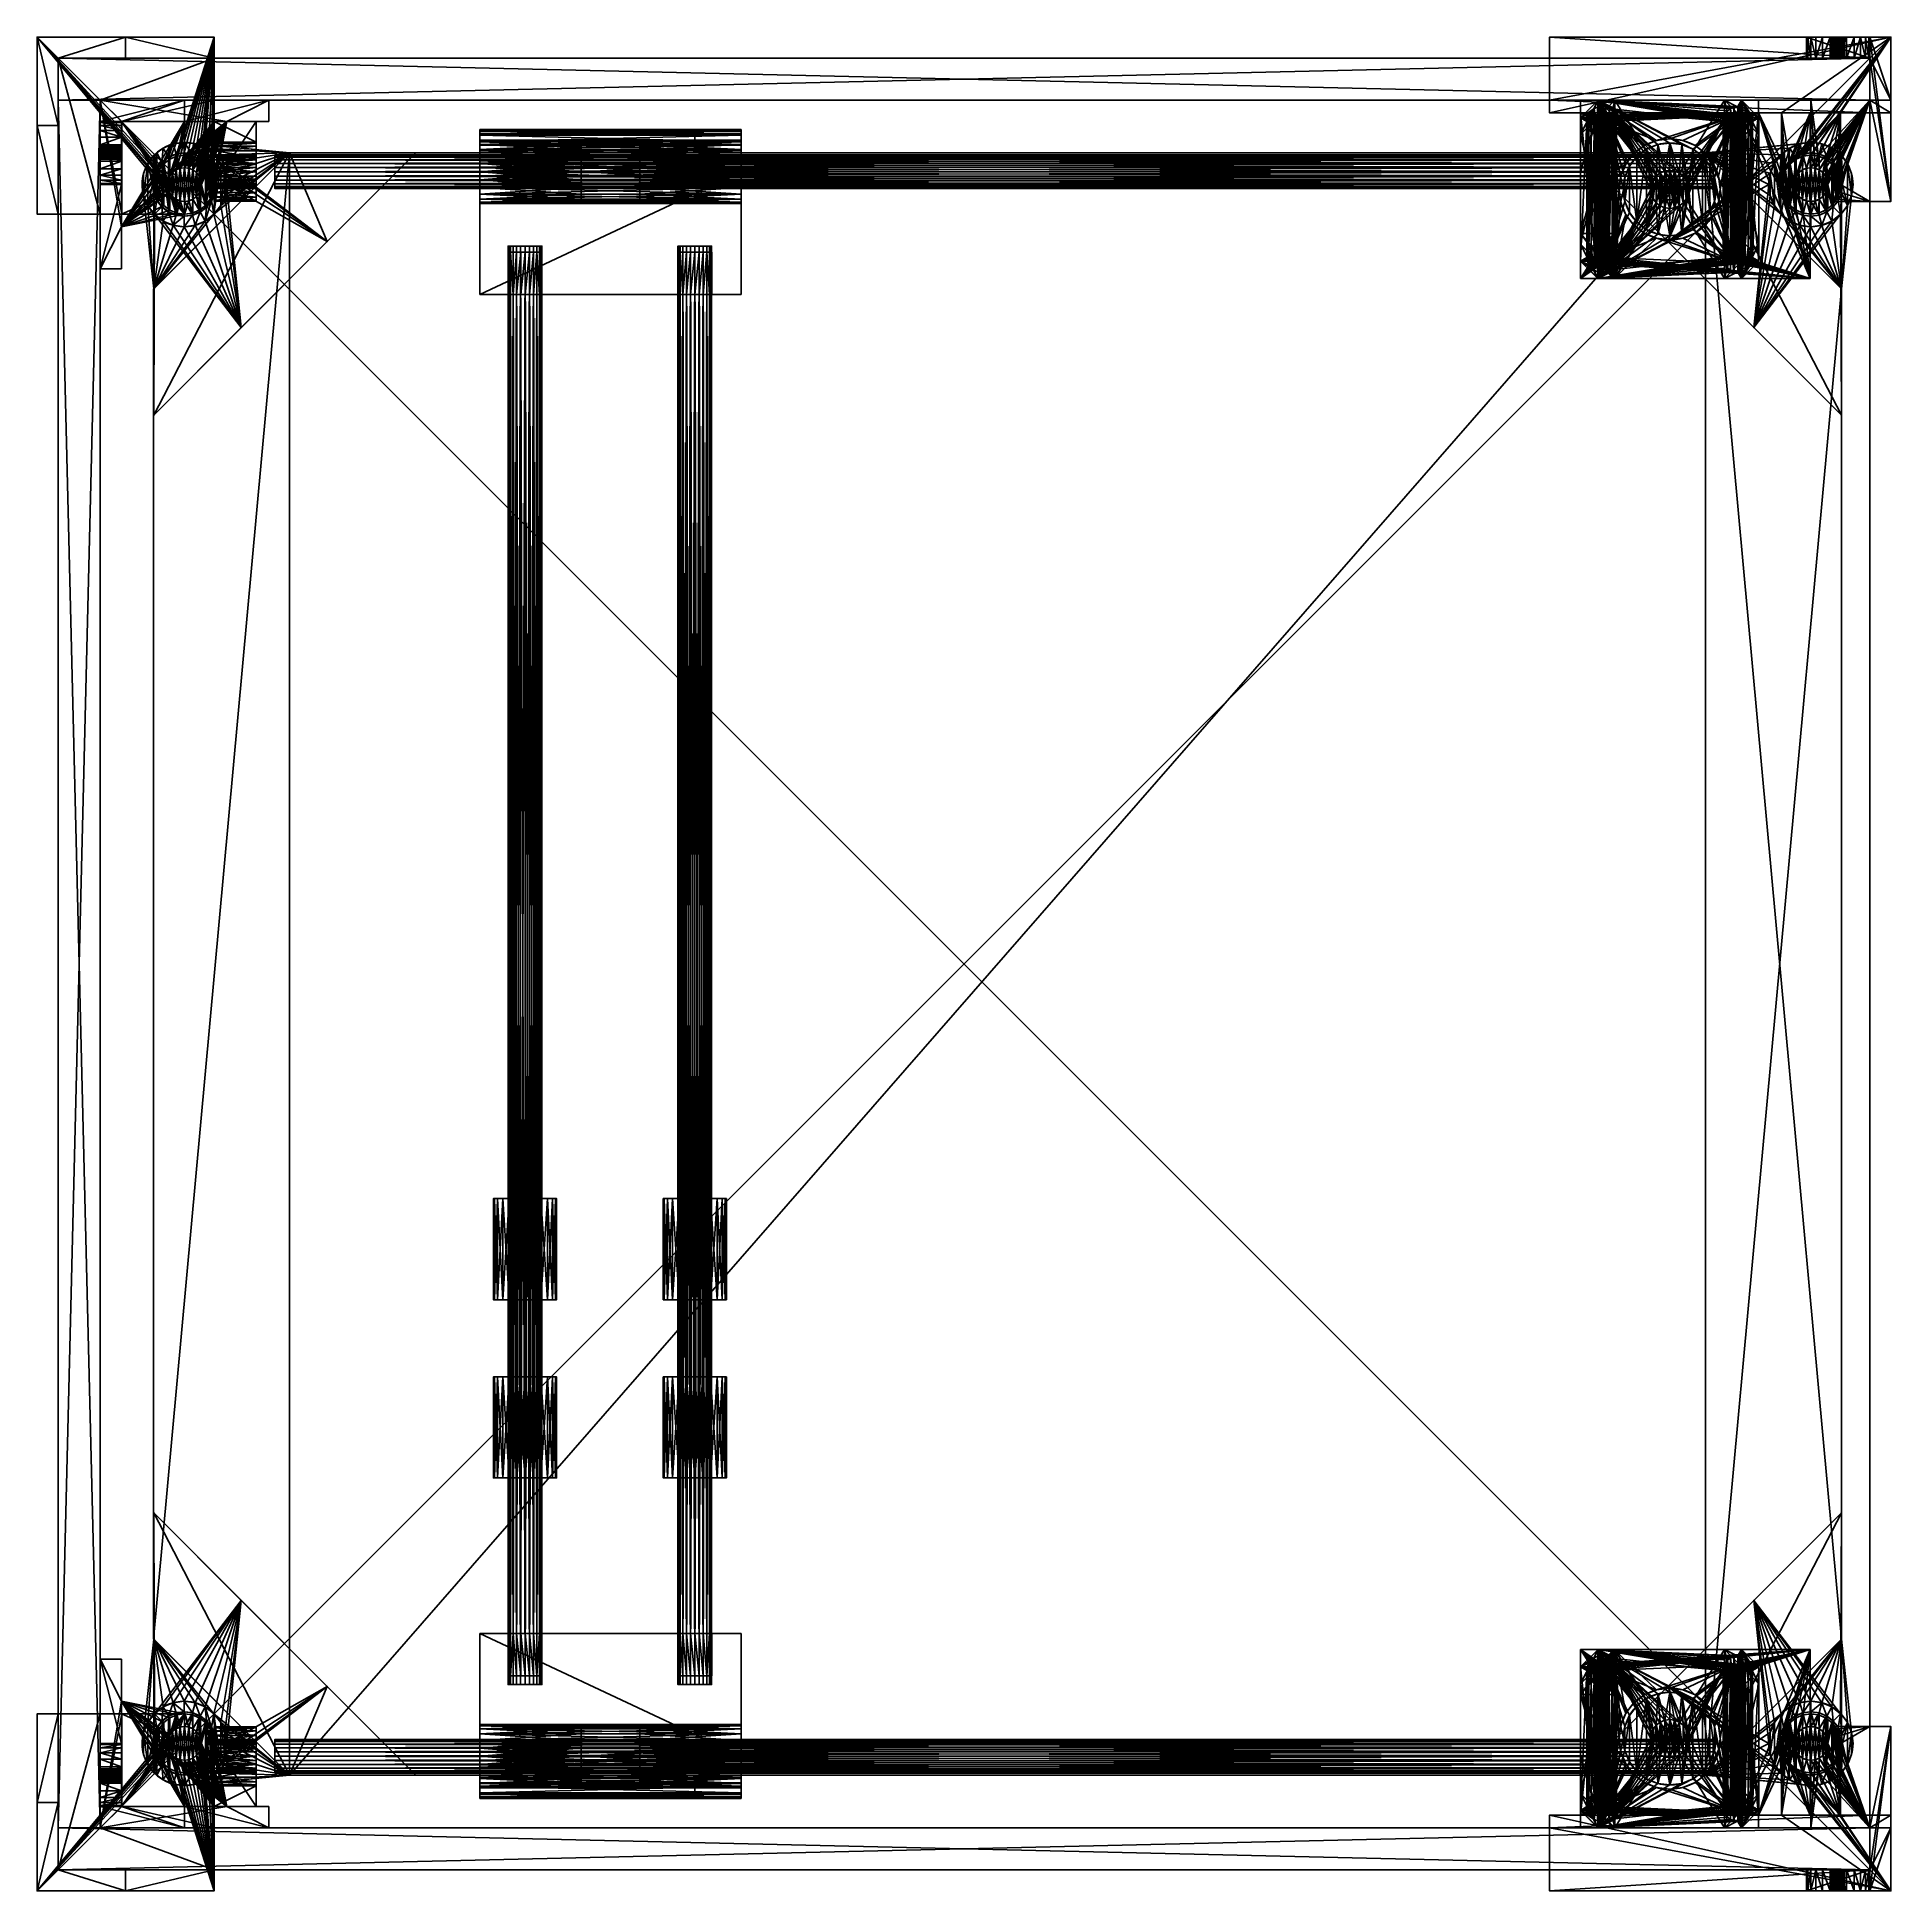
# Model space of a CAD drawing. Extents: x -15 to 425, y -15 to 425.
import ezdxf

# ---------------------------------------------------------------- set-up
doc = ezdxf.new("R2010")
doc.units = 0
doc.layers.get('0').update_dxf_attribs({"color": 13, "linetype": 'CONTINUOUS'})
for name, color, linetype in [('BARRES_HORIZONTALES', 32, 'CONTINUOUS'), ('BARRES_PRINCIPALES', 36, 'CONTINUOUS'), ('LM8UU', 252, 'CONTINUOUS'), ('NEMA17', 134, 'CONTINUOUS'), ('PLATEAU_PRINCIPAL', 190, 'CONTINUOUS'), ('SOUTIEN_BARRES_BAS', 22, 'CONTINUOUS'), ('SOUTIEN_BARRES_HAUT', 34, 'CONTINUOUS'), ('SUPPORT_HORIZONTAL', 36, 'CONTINUOUS')]:
    doc.layers.add(name, color=color, linetype=linetype)

# ---------------------------------------------------------------- blocks, each defined once
blk = doc.blocks.new('FOND')
for p, q in [((0, 430), (0, 0)), ((430, 430), (0, 430)), ((0, 430), (0, 430, 10)), ((430, 430, 10), (0, 430, 10)), ((0, 430, 10), (0, 0, 10)), ((430, 0), (430, 430)), ((430, 430), (430, 430, 10)), ((430, 0, 10), (430, 430, 10)), ((0, 0), (430, 0)), ((0, 0), (0, 0, 10)), ((0, 0, 10), (430, 0, 10)), ((430, 0), (430, 0, 10))]:
    blk.add_line(p, q)
mesh = blk.add_polyface()
corners = [(430, 430), (0, 0), (0, 430), (430, 0)]
mesh.append_faces([[corners[k] for k in face] for face in [(0, 1, 2), (1, 0, 3)]], dxfattribs={"vtx0": -1})
mesh = blk.add_polyface()
corners = [(0, 430, 10), (430, 430), (0, 430), (430, 430, 10)]
mesh.append_faces([[corners[k] for k in face] for face in [(0, 1, 2), (1, 0, 3)]], dxfattribs={"vtx0": -1})
mesh = blk.add_polyface()
corners = [(0, 430, 10), (0, 0), (0, 0, 10), (0, 430)]
mesh.append_faces([[corners[k] for k in face] for face in [(0, 1, 2), (1, 0, 3)]], dxfattribs={"vtx0": -1})
mesh = blk.add_polyface()
corners = [(430, 0, 10), (0, 430, 10), (0, 0, 10), (430, 430, 10)]
mesh.append_faces([[corners[k] for k in face] for face in [(0, 1, 2), (1, 0, 3)]], dxfattribs={"vtx0": -1})
mesh = blk.add_polyface()
corners = [(430, 430), (430, 0, 10), (430, 0), (430, 430, 10)]
mesh.append_faces([[corners[k] for k in face] for face in [(0, 1, 2), (1, 0, 3)]], dxfattribs={"vtx0": -1})
mesh = blk.add_polyface()
corners = [(430, 0, 10), (0, 0), (430, 0), (0, 0, 10)]
mesh.append_faces([[corners[k] for k in face] for face in [(0, 1, 2), (1, 0, 3)]], dxfattribs={"vtx0": -1})
blk = doc.blocks.new('BACK')
for p, q in [((410, 380), (0, 380)), ((0, 380), (0, 0)), ((0, 380), (0, 380, 10)), ((410, 380, 10), (0, 380, 10)), ((0, 380, 10), (0, 0, 10)), ((410, 0), (410, 380)), ((410, 0, 10), (410, 380, 10)), ((410, 380), (410, 380, 10)), ((0, 0), (410, 0)), ((0, 0), (0, 0, 10)), ((0, 0, 10), (410, 0, 10)), ((410, 0), (410, 0, 10))]:
    blk.add_line(p, q)
mesh = blk.add_polyface()
corners = [(0, 380, 10), (0, 0), (0, 0, 10), (0, 380)]
mesh.append_faces([[corners[k] for k in face] for face in [(0, 1, 2), (1, 0, 3)]], dxfattribs={"vtx0": -1})
mesh = blk.add_polyface()
corners = [(410, 380), (0, 0), (0, 380), (410, 0)]
mesh.append_faces([[corners[k] for k in face] for face in [(0, 1, 2), (1, 0, 3)]], dxfattribs={"vtx0": -1})
mesh = blk.add_polyface()
corners = [(0, 380, 10), (410, 380), (0, 380), (410, 380, 10)]
mesh.append_faces([[corners[k] for k in face] for face in [(0, 1, 2), (1, 0, 3)]], dxfattribs={"vtx0": -1})
mesh = blk.add_polyface()
corners = [(410, 0, 10), (0, 380, 10), (0, 0, 10), (410, 380, 10)]
mesh.append_faces([[corners[k] for k in face] for face in [(0, 1, 2), (1, 0, 3)]], dxfattribs={"vtx0": -1})
mesh = blk.add_polyface()
corners = [(410, 380), (410, 0, 10), (410, 0), (410, 380, 10)]
mesh.append_faces([[corners[k] for k in face] for face in [(0, 1, 2), (1, 0, 3)]], dxfattribs={"vtx0": -1})
mesh = blk.add_polyface()
corners = [(410, 0, 10), (0, 0), (410, 0), (0, 0, 10)]
mesh.append_faces([[corners[k] for k in face] for face in [(0, 1, 2), (1, 0, 3)]], dxfattribs={"vtx0": -1})
blk = doc.blocks.new('DROITE')
for p, q in [((0, 380), (0, 0)), ((430, 380), (0, 380)), ((430, 380, 10), (0, 380, 10)), ((0, 380, 10), (0, 0, 10)), ((0, 380), (0, 380, 10)), ((430, 0), (430, 380)), ((430, 380), (430, 380, 10)), ((430, 0, 10), (430, 380, 10)), ((0, 0), (430, 0)), ((0, 0), (0, 0, 10)), ((0, 0, 10), (430, 0, 10)), ((430, 0), (430, 0, 10))]:
    blk.add_line(p, q)
mesh = blk.add_polyface()
corners = [(430, 380), (0, 0), (0, 380), (430, 0)]
mesh.append_faces([[corners[k] for k in face] for face in [(0, 1, 2), (1, 0, 3)]], dxfattribs={"vtx0": -1})
mesh = blk.add_polyface()
corners = [(0, 380, 10), (430, 380), (0, 380), (430, 380, 10)]
mesh.append_faces([[corners[k] for k in face] for face in [(0, 1, 2), (1, 0, 3)]], dxfattribs={"vtx0": -1})
mesh = blk.add_polyface()
corners = [(0, 380, 10), (0, 0), (0, 0, 10), (0, 380)]
mesh.append_faces([[corners[k] for k in face] for face in [(0, 1, 2), (1, 0, 3)]], dxfattribs={"vtx0": -1})
mesh = blk.add_polyface()
corners = [(430, 0, 10), (0, 380, 10), (0, 0, 10), (430, 380, 10)]
mesh.append_faces([[corners[k] for k in face] for face in [(0, 1, 2), (1, 0, 3)]], dxfattribs={"vtx0": -1})
mesh = blk.add_polyface()
corners = [(430, 380), (430, 0, 10), (430, 0), (430, 380, 10)]
mesh.append_faces([[corners[k] for k in face] for face in [(0, 1, 2), (1, 0, 3)]], dxfattribs={"vtx0": -1})
mesh = blk.add_polyface()
corners = [(430, 0, 10), (0, 0), (430, 0), (0, 0, 10)]
mesh.append_faces([[corners[k] for k in face] for face in [(0, 1, 2), (1, 0, 3)]], dxfattribs={"vtx0": -1})
blk = doc.blocks.new('BARE_AXE_Z')
at = {"layer": 'BARRES_PRINCIPALES'}
for p, q in [((0.14, 5.04), (0.14, 5.04, 385)), ((0.54, 6), (0.54, 6, 385)), ((1.17, 6.83), (1.17, 6.83, 385)), ((2, 7.46), (2, 7.46, 385)), ((2.96, 7.86), (2.96, 7.86, 385)), ((4, 8), (4, 8, 385)), ((5.04, 7.86), (5.04, 7.86, 385)), ((6, 7.46), (6, 7.46, 385)), ((6.83, 6.83), (6.83, 6.83, 385)), ((7.46, 6), (7.46, 6, 385)), ((7.86, 5.04), (7.86, 5.04, 385)), ((0, 4), (0, 4, 385)), ((0.14, 2.96), (0.14, 2.96, 385)), ((0.54, 2), (0.54, 2, 385)), ((1.17, 1.17), (1.17, 1.17, 385)), ((2, 0.54), (2, 0.54, 385)), ((2.96, 0.14), (2.96, 0.14, 385)), ((4, 0), (4, 0, 385)), ((5.04, 0.14), (5.04, 0.14, 385)), ((6, 0.54), (6, 0.54, 385)), ((6.83, 1.17), (6.83, 1.17, 385)), ((7.46, 2), (7.46, 2, 385)), ((7.86, 2.96), (7.86, 2.96, 385)), ((8, 4), (8, 4, 385))]:
    blk.add_line(p, q, dxfattribs=at)
for centre in [(4, 4), (4, 4, 385)]:
    blk.add_circle(centre, 4, dxfattribs=at)
mesh = blk.add_polyface(dxfattribs=at)
corners = [(0.14, 5.04), (0.14, 2.96), (0, 4), (0.54, 2), (0.54, 6), (1.17, 6.83), (1.17, 1.17), (2, 7.46), (2, 0.54), (2.96, 7.86), (2.96, 0.14), (4, 8), (4, 0), (5.04, 7.86), (5.04, 0.14), (6, 7.46), (6, 0.54), (6.83, 6.83), (6.83, 1.17), (7.46, 6), (7.46, 2), (7.86, 5.04), (7.86, 2.96), (8, 4)]
mesh.append_faces([[corners[k] for k in face] for face in [(0, 1, 2), (22, 21, 23)]], dxfattribs={"vtx0": -1})
mesh.append_faces([[corners[k] for k in face] for face in [(1, 0, 3), (3, 5, 6), (6, 7, 8), (8, 9, 10), (10, 11, 12), (12, 13, 14), (14, 15, 16), (16, 17, 18), (18, 19, 20), (20, 21, 22)]], dxfattribs={"vtx0": -1, "vtx1": -1})
mesh.append_faces([[corners[k] for k in face] for face in [(3, 0, 4), (3, 4, 5), (6, 5, 7), (8, 7, 9), (10, 9, 11), (12, 11, 13), (14, 13, 15), (16, 15, 17), (18, 17, 19), (20, 19, 21)]], dxfattribs={"vtx0": -1, "vtx2": -1})
mesh = blk.add_polyface(dxfattribs=at)
corners = [(0.14, 2.96, 385), (0.14, 5.04, 385), (0, 4, 385), (0.54, 2, 385), (0.54, 6, 385), (1.17, 1.17, 385), (1.17, 6.83, 385), (2, 0.54, 385), (2, 7.46, 385), (2.96, 0.14, 385), (2.96, 7.86, 385), (4, 0, 385), (4, 8, 385), (5.04, 0.14, 385), (5.04, 7.86, 385), (6, 0.54, 385), (6, 7.46, 385), (6.83, 1.17, 385), (6.83, 6.83, 385), (7.46, 2, 385), (7.46, 6, 385), (7.86, 2.96, 385), (7.86, 5.04, 385), (8, 4, 385)]
mesh.append_faces([[corners[k] for k in face] for face in [(0, 1, 2), (22, 21, 23)]], dxfattribs={"vtx0": -1})
mesh.append_faces([[corners[k] for k in face] for face in [(1, 3, 4), (4, 5, 6), (6, 7, 8), (8, 9, 10), (10, 11, 12), (12, 13, 14), (14, 15, 16), (16, 17, 18), (18, 19, 20), (20, 21, 22)]], dxfattribs={"vtx0": -1, "vtx1": -1})
mesh.append_faces([[corners[k] for k in face] for face in [(1, 0, 3), (4, 3, 5), (6, 5, 7), (8, 7, 9), (10, 9, 11), (12, 11, 13), (14, 13, 15), (16, 15, 17), (18, 17, 19), (20, 19, 21)]], dxfattribs={"vtx0": -1, "vtx2": -1})
mesh = blk.add_polyface(dxfattribs=at)
corners = [(0.14, 5.04, 385), (0, 4), (0, 4, 385), (0.14, 5.04)]
mesh.append_faces([[corners[k] for k in face] for face in [(0, 1, 2), (1, 0, 3)]], dxfattribs={"vtx0": -1})
mesh = blk.add_polyface(dxfattribs=at)
corners = [(0.54, 6, 385), (0.14, 5.04), (0.14, 5.04, 385), (0.54, 6)]
mesh.append_faces([[corners[k] for k in face] for face in [(0, 1, 2), (1, 0, 3)]], dxfattribs={"vtx0": -1})
mesh = blk.add_polyface(dxfattribs=at)
corners = [(1.17, 6.83, 385), (0.54, 6), (0.54, 6, 385), (1.17, 6.83)]
mesh.append_faces([[corners[k] for k in face] for face in [(0, 1, 2), (1, 0, 3)]], dxfattribs={"vtx0": -1})
mesh = blk.add_polyface(dxfattribs=at)
corners = [(1.17, 6.83, 385), (2, 7.46), (1.17, 6.83), (2, 7.46, 385)]
mesh.append_faces([[corners[k] for k in face] for face in [(0, 1, 2), (1, 0, 3)]], dxfattribs={"vtx0": -1})
mesh = blk.add_polyface(dxfattribs=at)
corners = [(2, 7.46, 385), (2.96, 7.86), (2, 7.46), (2.96, 7.86, 385)]
mesh.append_faces([[corners[k] for k in face] for face in [(0, 1, 2), (1, 0, 3)]], dxfattribs={"vtx0": -1})
mesh = blk.add_polyface(dxfattribs=at)
corners = [(2.96, 7.86, 385), (4, 8), (2.96, 7.86), (4, 8, 385)]
mesh.append_faces([[corners[k] for k in face] for face in [(0, 1, 2), (1, 0, 3)]], dxfattribs={"vtx0": -1})
mesh = blk.add_polyface(dxfattribs=at)
corners = [(4, 8, 385), (5.04, 7.86), (4, 8), (5.04, 7.86, 385)]
mesh.append_faces([[corners[k] for k in face] for face in [(0, 1, 2), (1, 0, 3)]], dxfattribs={"vtx0": -1})
mesh = blk.add_polyface(dxfattribs=at)
corners = [(5.04, 7.86, 385), (6, 7.46), (5.04, 7.86), (6, 7.46, 385)]
mesh.append_faces([[corners[k] for k in face] for face in [(0, 1, 2), (1, 0, 3)]], dxfattribs={"vtx0": -1})
mesh = blk.add_polyface(dxfattribs=at)
corners = [(6, 7.46, 385), (6.83, 6.83), (6, 7.46), (6.83, 6.83, 385)]
mesh.append_faces([[corners[k] for k in face] for face in [(0, 1, 2), (1, 0, 3)]], dxfattribs={"vtx0": -1})
mesh = blk.add_polyface(dxfattribs=at)
corners = [(6.83, 6.83), (7.46, 6, 385), (7.46, 6), (6.83, 6.83, 385)]
mesh.append_faces([[corners[k] for k in face] for face in [(0, 1, 2), (1, 0, 3)]], dxfattribs={"vtx0": -1})
mesh = blk.add_polyface(dxfattribs=at)
corners = [(7.46, 6), (7.86, 5.04, 385), (7.86, 5.04), (7.46, 6, 385)]
mesh.append_faces([[corners[k] for k in face] for face in [(0, 1, 2), (1, 0, 3)]], dxfattribs={"vtx0": -1})
mesh = blk.add_polyface(dxfattribs=at)
corners = [(7.86, 5.04), (8, 4, 385), (8, 4), (7.86, 5.04, 385)]
mesh.append_faces([[corners[k] for k in face] for face in [(0, 1, 2), (1, 0, 3)]], dxfattribs={"vtx0": -1})
mesh = blk.add_polyface(dxfattribs=at)
corners = [(0, 4, 385), (0.14, 2.96), (0.14, 2.96, 385), (0, 4)]
mesh.append_faces([[corners[k] for k in face] for face in [(0, 1, 2), (1, 0, 3)]], dxfattribs={"vtx0": -1})
mesh = blk.add_polyface(dxfattribs=at)
corners = [(0.14, 2.96, 385), (0.54, 2), (0.54, 2, 385), (0.14, 2.96)]
mesh.append_faces([[corners[k] for k in face] for face in [(0, 1, 2), (1, 0, 3)]], dxfattribs={"vtx0": -1})
mesh = blk.add_polyface(dxfattribs=at)
corners = [(0.54, 2, 385), (1.17, 1.17), (1.17, 1.17, 385), (0.54, 2)]
mesh.append_faces([[corners[k] for k in face] for face in [(0, 1, 2), (1, 0, 3)]], dxfattribs={"vtx0": -1})
mesh = blk.add_polyface(dxfattribs=at)
corners = [(2, 0.54, 385), (1.17, 1.17), (2, 0.54), (1.17, 1.17, 385)]
mesh.append_faces([[corners[k] for k in face] for face in [(0, 1, 2), (1, 0, 3)]], dxfattribs={"vtx0": -1})
mesh = blk.add_polyface(dxfattribs=at)
corners = [(2.96, 0.14, 385), (2, 0.54), (2.96, 0.14), (2, 0.54, 385)]
mesh.append_faces([[corners[k] for k in face] for face in [(0, 1, 2), (1, 0, 3)]], dxfattribs={"vtx0": -1})
mesh = blk.add_polyface(dxfattribs=at)
corners = [(4, 0, 385), (2.96, 0.14), (4, 0), (2.96, 0.14, 385)]
mesh.append_faces([[corners[k] for k in face] for face in [(0, 1, 2), (1, 0, 3)]], dxfattribs={"vtx0": -1})
mesh = blk.add_polyface(dxfattribs=at)
corners = [(5.04, 0.14, 385), (4, 0), (5.04, 0.14), (4, 0, 385)]
mesh.append_faces([[corners[k] for k in face] for face in [(0, 1, 2), (1, 0, 3)]], dxfattribs={"vtx0": -1})
mesh = blk.add_polyface(dxfattribs=at)
corners = [(6, 0.54, 385), (5.04, 0.14), (6, 0.54), (5.04, 0.14, 385)]
mesh.append_faces([[corners[k] for k in face] for face in [(0, 1, 2), (1, 0, 3)]], dxfattribs={"vtx0": -1})
mesh = blk.add_polyface(dxfattribs=at)
corners = [(6.83, 1.17, 385), (6, 0.54), (6.83, 1.17), (6, 0.54, 385)]
mesh.append_faces([[corners[k] for k in face] for face in [(0, 1, 2), (1, 0, 3)]], dxfattribs={"vtx0": -1})
mesh = blk.add_polyface(dxfattribs=at)
corners = [(7.46, 2), (6.83, 1.17, 385), (6.83, 1.17), (7.46, 2, 385)]
mesh.append_faces([[corners[k] for k in face] for face in [(0, 1, 2), (1, 0, 3)]], dxfattribs={"vtx0": -1})
mesh = blk.add_polyface(dxfattribs=at)
corners = [(7.86, 2.96), (7.46, 2, 385), (7.46, 2), (7.86, 2.96, 385)]
mesh.append_faces([[corners[k] for k in face] for face in [(0, 1, 2), (1, 0, 3)]], dxfattribs={"vtx0": -1})
mesh = blk.add_polyface(dxfattribs=at)
corners = [(8, 4), (7.86, 2.96, 385), (7.86, 2.96), (8, 4, 385)]
mesh.append_faces([[corners[k] for k in face] for face in [(0, 1, 2), (1, 0, 3)]], dxfattribs={"vtx0": -1})
blk = doc.blocks.new('ENMA17')
at = {"layer": 'NEMA17'}
for p, q in [((8.15, 42.3, 8), (0, 34.15, 8)), ((0, 38.15, 8), (4.15, 42.3, 8)), ((8.15, 42.3, 37.5), (0, 34.15, 37.5)), ((0, 38.15, 37.5), (4.15, 42.3, 37.5)), ((0, 38.15, 46.5), (4.15, 42.3, 46.5)), ((0, 38.15), (4.15, 42.3)), ((2.53, 39.77, 46.5), (2.53, 39.77, 45.5)), ((3.25, 40.33, 46.5), (3.25, 40.33, 45.5)), ((4.09, 40.68, 46.5), (4.09, 40.68, 45.5)), ((8.15, 42.3, 8), (4.15, 42.3, 8)), ((8.15, 42.3, 37.5), (4.15, 42.3, 37.5)), ((4.15, 42.3, 37.5), (4.15, 42.3, 46.5)), ((38.15, 42.3, 46.5), (4.15, 42.3, 46.5)), ((4.15, 42.3, 8), (4.15, 42.3)), ((38.15, 42.3), (4.15, 42.3)), ((5, 40.8, 46.5), (5, 40.8, 45.5)), ((5.91, 40.68, 46.5), (5.91, 40.68, 45.5)), ((6.75, 40.33, 46.5), (6.75, 40.33, 45.5)), ((7.47, 39.77, 46.5), (7.47, 39.77, 45.5)), ((34.15, 42.3, 8), (8.15, 42.3, 8)), ((34.15, 42.3, 37.5), (8.15, 42.3, 37.5)), ((8.15, 42.3, 8), (8.15, 42.3, 37.5)), ((38.15, 42.3, 8), (34.15, 42.3, 8)), ((42.3, 34.15, 8), (34.15, 42.3, 8)), ((42.3, 34.15, 37.5), (34.15, 42.3, 37.5)), ((34.15, 42.3, 37.5), (38.15, 42.3, 37.5)), ((34.15, 42.3, 8), (34.15, 42.3, 37.5)), ((34.83, 39.77, 46.5), (34.83, 39.77, 45.5)), ((35.55, 40.33, 46.5), (35.55, 40.33, 45.5)), ((36.39, 40.68, 46.5), (36.39, 40.68, 45.5)), ((37.3, 40.8, 46.5), (37.3, 40.8, 45.5)), ((42.3, 38.15, 8), (38.15, 42.3, 8)), ((38.15, 42.3, 37.5), (42.3, 38.15, 37.5)), ((38.15, 42.3, 46.5), (42.3, 38.15, 46.5)), ((38.15, 42.3, 37.5), (38.15, 42.3, 46.5)), ((42.3, 38.15), (38.15, 42.3)), ((38.15, 42.3, 8), (38.15, 42.3)), ((38.21, 40.68, 46.5), (38.21, 40.68, 45.5)), ((39.05, 40.33, 46.5), (39.05, 40.33, 45.5)), ((39.77, 39.77, 46.5), (39.77, 39.77, 45.5)), ((0, 38.15, 8), (0, 34.15, 8)), ((0, 34.15, 37.5), (0, 38.15, 37.5)), ((0, 38.15, 46.5), (0, 4.15, 46.5)), ((0, 38.15, 37.5), (0, 38.15, 46.5)), ((0, 38.15, 8), (0, 38.15)), ((0, 38.15), (0, 4.15)), ((1.5, 37.3, 46.5), (1.5, 37.3, 45.5)), ((1.62, 38.21, 46.5), (1.62, 38.21, 45.5)), ((1.62, 36.39, 46.5), (1.62, 36.39, 45.5)), ((1.97, 39.05, 46.5), (1.97, 39.05, 45.5)), ((1.97, 35.55, 46.5), (1.97, 35.55, 45.5)), ((3.5, 37.3), (3.5, 37.3, 5)), ((3.55, 37.69), (3.55, 37.69, 5)), ((3.55, 36.91), (3.55, 36.91, 5)), ((3.7, 38.05), (3.7, 38.05, 5)), ((3.7, 36.55), (3.7, 36.55, 5)), ((3.94, 38.36), (3.94, 38.36, 5)), ((3.94, 36.24), (3.94, 36.24, 5)), ((4.25, 38.6), (4.25, 38.6, 5)), ((4.25, 36), (4.25, 36, 5)), ((4.61, 38.75), (4.61, 38.75, 5)), ((4.61, 35.85), (4.61, 35.85, 5)), ((5, 38.8), (5, 38.8, 5)), ((5, 35.8), (5, 35.8, 5)), ((5.39, 38.75), (5.39, 38.75, 5)), ((5.39, 35.85), (5.39, 35.85, 5)), ((5.75, 38.6), (5.75, 38.6, 5)), ((5.75, 36), (5.75, 36, 5)), ((6.06, 38.36), (6.06, 38.36, 5)), ((6.06, 36.24), (6.06, 36.24, 5)), ((6.3, 38.05), (6.3, 38.05, 5)), ((6.3, 36.55), (6.3, 36.55, 5)), ((6.45, 37.69), (6.45, 37.69, 5)), ((6.45, 36.91), (6.45, 36.91, 5)), ((6.5, 37.3), (6.5, 37.3, 5)), ((8.03, 39.05, 46.5), (8.03, 39.05, 45.5)), ((8.03, 35.55, 46.5), (8.03, 35.55, 45.5)), ((8.38, 38.21, 46.5), (8.38, 38.21, 45.5)), ((8.38, 36.39, 46.5), (8.38, 36.39, 45.5)), ((8.5, 37.3, 46.5), (8.5, 37.3, 45.5)), ((33.8, 37.3, 46.5), (33.8, 37.3, 45.5)), ((33.92, 38.21, 46.5), (33.92, 38.21, 45.5)), ((33.92, 36.39, 46.5), (33.92, 36.39, 45.5)), ((34.27, 39.05, 46.5), (34.27, 39.05, 45.5)), ((34.27, 35.55, 46.5), (34.27, 35.55, 45.5)), ((35.8, 37.3), (35.8, 37.3, 5)), ((35.85, 37.69), (35.85, 37.69, 5)), ((35.85, 36.91), (35.85, 36.91, 5)), ((36, 38.05), (36, 38.05, 5)), ((36, 36.55), (36, 36.55, 5)), ((36.24, 38.36), (36.24, 38.36, 5)), ((36.24, 36.24), (36.24, 36.24, 5)), ((36.55, 38.6), (36.55, 38.6, 5)), ((36.55, 36), (36.55, 36, 5)), ((36.91, 38.75), (36.91, 38.75, 5)), ((36.91, 35.85), (36.91, 35.85, 5)), ((37.3, 38.8), (37.3, 38.8, 5)), ((37.3, 35.8), (37.3, 35.8, 5)), ((37.69, 38.75), (37.69, 38.75, 5)), ((37.69, 35.85), (37.69, 35.85, 5)), ((38.05, 38.6), (38.05, 38.6, 5)), ((38.05, 36), (38.05, 36, 5)), ((38.36, 38.36), (38.36, 38.36, 5)), ((38.36, 36.24), (38.36, 36.24, 5)), ((38.6, 38.05), (38.6, 38.05, 5)), ((38.6, 36.55), (38.6, 36.55, 5)), ((38.75, 37.69), (38.75, 37.69, 5)), ((38.75, 36.91), (38.75, 36.91, 5)), ((38.8, 37.3), (38.8, 37.3, 5)), ((40.33, 39.05, 46.5), (40.33, 39.05, 45.5)), ((40.33, 35.55, 46.5), (40.33, 35.55, 45.5)), ((40.68, 38.21, 46.5), (40.68, 38.21, 45.5)), ((40.68, 36.39, 46.5), (40.68, 36.39, 45.5)), ((40.8, 37.3, 46.5), (40.8, 37.3, 45.5)), ((42.3, 34.15, 8), (42.3, 38.15, 8)), ((42.3, 34.15, 37.5), (42.3, 38.15, 37.5)), ((42.3, 38.15, 37.5), (42.3, 38.15, 46.5)), ((42.3, 4.08, 46.5), (42.3, 38.15, 46.5)), ((42.3, 38.15, 8), (42.3, 38.15)), ((42.3, 4.15), (42.3, 38.15)), ((0, 34.15, 37.5), (0, 8.15, 37.5)), ((0, 34.15, 8), (0, 34.15, 37.5)), ((0, 34.15, 8), (0, 8.15, 8)), ((2.53, 34.83, 46.5), (2.53, 34.83, 45.5)), ((3.25, 34.27, 46.5), (3.25, 34.27, 45.5)), ((4.09, 33.92, 46.5), (4.09, 33.92, 45.5)), ((5, 33.8, 46.5), (5, 33.8, 45.5)), ((5.91, 33.92, 46.5), (5.91, 33.92, 45.5)), ((6.75, 34.27, 46.5), (6.75, 34.27, 45.5)), ((7.47, 34.83, 46.5), (7.47, 34.83, 45.5)), ((18.3, 31.78), (18.3, 31.78, -2)), ((21.15, 32.15), (21.15, 32.15, -2)), ((24, 31.78), (24, 31.78, -2)), ((34.83, 34.83, 46.5), (34.83, 34.83, 45.5)), ((35.55, 34.27, 46.5), (35.55, 34.27, 45.5)), ((36.39, 33.92, 46.5), (36.39, 33.92, 45.5)), ((37.3, 33.8, 46.5), (37.3, 33.8, 45.5)), ((38.21, 33.92, 46.5), (38.21, 33.92, 45.5)), ((39.05, 34.27, 46.5), (39.05, 34.27, 45.5)), ((39.77, 34.83, 46.5), (39.77, 34.83, 45.5)), ((42.3, 8.15, 37.5), (42.3, 34.15, 37.5)), ((42.3, 34.15, 8), (42.3, 34.15, 37.5)), ((42.3, 8.15, 8), (42.3, 34.15, 8)), ((11.62, 26.65), (11.62, 26.65, -2)), ((13.37, 28.93), (13.37, 28.93, -2)), ((15.65, 30.68), (15.65, 30.68, -2)), ((26.65, 30.68), (26.65, 30.68, -2)), ((28.93, 28.93), (28.93, 28.93, -2)), ((30.68, 26.65), (30.68, 26.65, -2)), ((10.52, 24), (10.52, 24, -2)), ((16.8, 22.31, 46.5), (16.8, 22.31, 43.5)), ((16.8, 22.31), (16.8, 22.31, -2)), ((17.25, 23.4, 46.5), (17.25, 23.4, 43.5)), ((17.25, 23.4), (17.25, 23.4, -2)), ((17.97, 24.33, 46.5), (17.97, 24.33, 43.5)), ((17.97, 24.33), (17.97, 24.33, -2)), ((18.9, 25.05, 46.5), (18.9, 25.05, 43.5)), ((18.9, 25.05), (18.9, 25.05, -2)), ((18.98, 22.4), (18.98, 22.4, -20)), ((19.38, 22.92), (19.38, 22.92, -20)), ((19.9, 23.32), (19.9, 23.32, -20)), ((19.99, 25.5, 46.5), (19.99, 25.5, 43.5)), ((19.99, 25.5), (19.99, 25.5, -2)), ((20.5, 23.56), (20.5, 23.56, -20)), ((21.15, 25.65, 46.5), (21.15, 25.65, 43.5)), ((21.15, 25.65), (21.15, 25.65, -2)), ((21.15, 23.65), (21.15, 23.65, -20)), ((21.8, 23.56), (21.8, 23.56, -20)), ((22.31, 25.5, 46.5), (22.31, 25.5, 43.5)), ((22.31, 25.5), (22.31, 25.5, -2)), ((22.4, 23.32), (22.4, 23.32, -20)), ((22.92, 22.92), (22.92, 22.92, -20)), ((23.32, 22.4), (23.32, 22.4, -20)), ((23.4, 25.05, 46.5), (23.4, 25.05, 43.5)), ((23.4, 25.05), (23.4, 25.05, -2)), ((24.33, 24.33, 46.5), (24.33, 24.33, 43.5)), ((24.33, 24.33), (24.33, 24.33, -2)), ((25.05, 23.4, 46.5), (25.05, 23.4, 43.5)), ((25.05, 23.4), (25.05, 23.4, -2)), ((25.5, 22.31, 46.5), (25.5, 22.31, 43.5)), ((25.5, 22.31), (25.5, 22.31, -2)), ((31.78, 24), (31.78, 24, -2)), ((10.15, 21.15), (10.15, 21.15, -2)), ((10.52, 18.3), (10.52, 18.3, -2)), ((16.65, 21.15, 46.5), (16.65, 21.15, 43.5)), ((16.65, 21.15), (16.65, 21.15, -2)), ((16.8, 19.99, 46.5), (16.8, 19.99, 43.5)), ((16.8, 19.99), (16.8, 19.99, -2)), ((17.25, 18.9, 46.5), (17.25, 18.9, 43.5)), ((17.25, 18.9), (17.25, 18.9, -2)), ((17.97, 17.97, 46.5), (17.97, 17.97, 43.5)), ((17.97, 17.97), (17.97, 17.97, -2)), ((18.65, 21.15), (18.65, 21.15, -20)), ((18.74, 21.8), (18.74, 21.8, -20)), ((18.74, 20.5), (18.74, 20.5, -20)), ((18.98, 19.9), (18.98, 19.9, -20)), ((19.38, 19.38), (19.38, 19.38, -20)), ((19.9, 18.98), (19.9, 18.98, -20)), ((20.5, 18.74), (20.5, 18.74, -20)), ((21.15, 18.65), (21.15, 18.65, -20)), ((21.8, 18.74), (21.8, 18.74, -20)), ((22.4, 18.98), (22.4, 18.98, -20)), ((22.92, 19.38), (22.92, 19.38, -20)), ((23.32, 19.9), (23.32, 19.9, -20)), ((23.56, 21.8), (23.56, 21.8, -20)), ((23.56, 20.5), (23.56, 20.5, -20)), ((23.65, 21.15), (23.65, 21.15, -20)), ((24.33, 17.97, 46.5), (24.33, 17.97, 43.5)), ((24.33, 17.97), (24.33, 17.97, -2)), ((25.05, 18.9, 46.5), (25.05, 18.9, 43.5)), ((25.05, 18.9), (25.05, 18.9, -2)), ((25.5, 19.99, 46.5), (25.5, 19.99, 43.5)), ((25.5, 19.99), (25.5, 19.99, -2)), ((25.65, 21.15, 46.5), (25.65, 21.15, 43.5)), ((25.65, 21.15), (25.65, 21.15, -2)), ((31.78, 18.3), (31.78, 18.3, -2)), ((32.15, 21.15), (32.15, 21.15, -2)), ((11.62, 15.65), (11.62, 15.65, -2)), ((13.37, 13.37), (13.37, 13.37, -2)), ((18.9, 17.25, 46.5), (18.9, 17.25, 43.5)), ((18.9, 17.25), (18.9, 17.25, -2)), ((19.99, 16.8, 46.5), (19.99, 16.8, 43.5)), ((19.99, 16.8), (19.99, 16.8, -2)), ((21.15, 16.65, 46.5), (21.15, 16.65, 43.5)), ((21.15, 16.65), (21.15, 16.65, -2)), ((22.31, 16.8, 46.5), (22.31, 16.8, 43.5)), ((22.31, 16.8), (22.31, 16.8, -2)), ((23.4, 17.25, 46.5), (23.4, 17.25, 43.5)), ((23.4, 17.25), (23.4, 17.25, -2)), ((28.93, 13.37), (28.93, 13.37, -2)), ((30.68, 15.65), (30.68, 15.65, -2)), ((15.65, 11.62), (15.65, 11.62, -2)), ((18.3, 10.52), (18.3, 10.52, -2)), ((21.15, 10.15), (21.15, 10.15, -2)), ((24, 10.52), (24, 10.52, -2)), ((26.65, 11.62), (26.65, 11.62, -2)), ((0, 8.15, 8), (8.15, 0, 8)), ((0, 8.15, 8), (0, 4.15, 8)), ((0, 8.15, 37.5), (0, 4.15, 37.5)), ((0, 8.15, 37.5), (8.15, 0, 37.5)), ((0, 8.15, 8), (0, 8.15, 37.5)), ((1.5, 5, 46.5), (1.5, 5, 45.5)), ((1.62, 5.91, 46.5), (1.62, 5.91, 45.5)), ((1.97, 6.75, 46.5), (1.97, 6.75, 45.5)), ((2.53, 7.47, 46.5), (2.53, 7.47, 45.5)), ((3.25, 8.03, 46.5), (3.25, 8.03, 45.5)), ((3.5, 5), (3.5, 5, 5)), ((3.55, 5.39), (3.55, 5.39, 5)), ((3.55, 4.61), (3.55, 4.61, 5)), ((3.7, 5.75), (3.7, 5.75, 5)), ((3.94, 6.06), (3.94, 6.06, 5)), ((4.09, 8.38, 46.5), (4.09, 8.38, 45.5)), ((4.25, 6.3), (4.25, 6.3, 5)), ((4.61, 6.45), (4.61, 6.45, 5)), ((5, 8.5, 46.5), (5, 8.5, 45.5)), ((5, 6.5), (5, 6.5, 5)), ((5.39, 6.45), (5.39, 6.45, 5)), ((5.75, 6.3), (5.75, 6.3, 5)), ((5.91, 8.38, 46.5), (5.91, 8.38, 45.5)), ((6.06, 6.06), (6.06, 6.06, 5)), ((6.3, 5.75), (6.3, 5.75, 5)), ((6.45, 5.39), (6.45, 5.39, 5)), ((6.45, 4.61), (6.45, 4.61, 5)), ((6.5, 5), (6.5, 5, 5)), ((6.75, 8.03, 46.5), (6.75, 8.03, 45.5)), ((7.47, 7.47, 46.5), (7.47, 7.47, 45.5)), ((8.03, 6.75, 46.5), (8.03, 6.75, 45.5)), ((8.38, 5.91, 46.5), (8.38, 5.91, 45.5)), ((8.5, 5, 46.5), (8.5, 5, 45.5)), ((33.8, 5, 46.5), (33.8, 5, 45.5)), ((33.92, 5.91, 46.5), (33.92, 5.91, 45.5)), ((42.3, 8.15, 8), (34.15, 0, 8)), ((42.3, 8.15, 37.5), (34.15, 0, 37.5)), ((34.27, 6.75, 46.5), (34.27, 6.75, 45.5)), ((34.83, 7.47, 46.5), (34.83, 7.47, 45.5)), ((35.55, 8.03, 46.5), (35.55, 8.03, 45.5)), ((35.8, 5), (35.8, 5, 5)), ((35.85, 5.39), (35.85, 5.39, 5)), ((35.85, 4.61), (35.85, 4.61, 5)), ((36, 5.75), (36, 5.75, 5)), ((36.24, 6.06), (36.24, 6.06, 5)), ((36.39, 8.38, 46.5), (36.39, 8.38, 45.5)), ((36.55, 6.3), (36.55, 6.3, 5)), ((36.91, 6.45), (36.91, 6.45, 5)), ((37.3, 8.5, 46.5), (37.3, 8.5, 45.5)), ((37.3, 6.5), (37.3, 6.5, 5)), ((37.69, 6.45), (37.69, 6.45, 5)), ((38.05, 6.3), (38.05, 6.3, 5)), ((38.21, 8.38, 46.5), (38.21, 8.38, 45.5)), ((38.36, 6.06), (38.36, 6.06, 5)), ((38.6, 5.75), (38.6, 5.75, 5)), ((38.75, 5.39), (38.75, 5.39, 5)), ((38.75, 4.61), (38.75, 4.61, 5)), ((38.8, 5), (38.8, 5, 5)), ((39.05, 8.03, 46.5), (39.05, 8.03, 45.5)), ((39.77, 7.47, 46.5), (39.77, 7.47, 45.5)), ((40.33, 6.75, 46.5), (40.33, 6.75, 45.5)), ((40.68, 5.91, 46.5), (40.68, 5.91, 45.5)), ((40.8, 5, 46.5), (40.8, 5, 45.5)), ((42.3, 8.15, 37.5), (42.3, 4.08, 37.5)), ((42.3, 8.15, 8), (42.3, 8.15, 37.5)), ((42.3, 4.15, 8), (42.3, 8.15, 8)), ((4.15, 0, 8), (0, 4.15, 8)), ((4.15, 0, 37.5), (0, 4.15, 37.5)), ((4.15, 0, 46.5), (0, 4.15, 46.5)), ((0, 4.15, 37.5), (0, 4.15, 46.5)), ((0, 4.15, 8), (0, 4.15)), ((4.15, 0), (0, 4.15)), ((1.62, 4.09, 46.5), (1.62, 4.09, 45.5)), ((1.97, 3.25, 46.5), (1.97, 3.25, 45.5)), ((2.53, 2.53, 46.5), (2.53, 2.53, 45.5)), ((3.25, 1.97, 46.5), (3.25, 1.97, 45.5)), ((3.7, 4.25), (3.7, 4.25, 5)), ((3.94, 3.94), (3.94, 3.94, 5)), ((4.09, 1.62, 46.5), (4.09, 1.62, 45.5)), ((4.15, 0, 8), (8.15, 0, 8)), ((8.15, 0, 37.5), (4.15, 0, 37.5)), ((4.15, 0, 46.5), (38.22, 0, 46.5)), ((4.15, 0, 37.5), (4.15, 0, 46.5)), ((4.15, 0, 8), (4.15, 0)), ((4.15, 0), (38.15, 0)), ((4.25, 3.7), (4.25, 3.7, 5)), ((4.61, 3.55), (4.61, 3.55, 5)), ((5, 3.5), (5, 3.5, 5)), ((5, 1.5, 46.5), (5, 1.5, 45.5)), ((5.39, 3.55), (5.39, 3.55, 5)), ((5.75, 3.7), (5.75, 3.7, 5)), ((5.91, 1.62, 46.5), (5.91, 1.62, 45.5)), ((6.06, 3.94), (6.06, 3.94, 5)), ((6.3, 4.25), (6.3, 4.25, 5)), ((6.75, 1.97, 46.5), (6.75, 1.97, 45.5)), ((7.47, 2.53, 46.5), (7.47, 2.53, 45.5)), ((8.03, 3.25, 46.5), (8.03, 3.25, 45.5)), ((8.15, 0, 37.5), (34.15, 0, 37.5)), ((8.15, 0, 8), (34.15, 0, 8)), ((8.15, 0, 8), (8.15, 0, 37.5)), ((8.38, 4.09, 46.5), (8.38, 4.09, 45.5)), ((33.92, 4.09, 46.5), (33.92, 4.09, 45.5)), ((34.15, 0, 37.5), (34.55, 0, 37.5)), ((34.15, 0, 8), (34.15, 0, 37.5)), ((34.15, 0, 8), (38.15, 0, 8)), ((34.27, 3.25, 46.5), (34.27, 3.25, 45.5)), ((34.55, 0, 37.5), (38.22, 0, 37.5)), ((34.83, 2.53, 46.5), (34.83, 2.53, 45.5)), ((35.55, 1.97, 46.5), (35.55, 1.97, 45.5)), ((36, 4.25), (36, 4.25, 5)), ((36.24, 3.94), (36.24, 3.94, 5)), ((36.39, 1.62, 46.5), (36.39, 1.62, 45.5)), ((36.55, 3.7), (36.55, 3.7, 5)), ((36.91, 3.55), (36.91, 3.55, 5)), ((37.3, 3.5), (37.3, 3.5, 5)), ((37.3, 1.5, 46.5), (37.3, 1.5, 45.5)), ((37.69, 3.55), (37.69, 3.55, 5)), ((38.05, 3.7), (38.05, 3.7, 5)), ((42.3, 4.15, 8), (38.15, 0, 8)), ((42.3, 4.15), (38.15, 0)), ((38.15, 0, 8), (38.15, 0)), ((38.21, 1.62, 46.5), (38.21, 1.62, 45.5)), ((42.3, 4.08, 37.5), (38.22, 0, 37.5)), ((42.3, 4.08, 46.5), (38.22, 0, 46.5)), ((38.22, 0, 37.5), (38.22, 0, 46.5)), ((38.36, 3.94), (38.36, 3.94, 5)), ((38.6, 4.25), (38.6, 4.25, 5)), ((39.05, 1.97, 46.5), (39.05, 1.97, 45.5)), ((39.77, 2.53, 46.5), (39.77, 2.53, 45.5)), ((40.33, 3.25, 46.5), (40.33, 3.25, 45.5)), ((40.68, 4.09, 46.5), (40.68, 4.09, 45.5)), ((42.3, 4.15, 8), (42.3, 4.15)), ((42.3, 4.08, 37.5), (42.3, 4.08, 46.5))]:
    blk.add_line(p, q, dxfattribs=at)
at = {"layer": 'NEMA17', "extrusion": (0, 0, -1)}
for centre, radius in [((-5, 37.3, -45.5), 3.5), ((-5, 37.3, -46.5), 3.5), ((-21.15, 21.15, -46.5), 4.5), ((-21.15, 21.15, -43.5), 4.5), ((-5, 5, -45.5), 3.5), ((-5, 5, -46.5), 3.5), ((-37.3, 5, -46.5), 3.5), ((-37.3, 5, -45.5), 3.5)]:
    blk.add_circle(centre, radius, dxfattribs=at)
at = {"layer": 'NEMA17'}
for centre, radius in [((37.3, 37.3, 46.5), 3.5), ((37.3, 37.3, 45.5), 3.5), ((5, 37.3), 1.5), ((5, 37.3, 5), 1.5), ((37.3, 37.3), 1.5), ((37.3, 37.3, 5), 1.5), ((21.15, 21.15), 11), ((21.15, 21.15, -2), 11), ((21.15, 21.15), 4.5), ((21.15, 21.15, -2), 4.5), ((21.15, 21.15), 2.5), ((21.15, 21.15, -20), 2.5), ((5, 5), 1.5), ((5, 5, 5), 1.5), ((37.3, 5), 1.5), ((37.3, 5, 5), 1.5)]:
    blk.add_circle(centre, radius, dxfattribs=at)
mesh = blk.add_polyface(dxfattribs=at)
corners = [(8.15, 42.3, 8), (0, 38.15, 8), (0, 34.15, 8), (4.15, 42.3, 8)]
mesh.append_faces([[corners[k] for k in face] for face in [(0, 1, 2), (1, 0, 3)]], dxfattribs={"vtx0": -1})
mesh = blk.add_polyface(dxfattribs=at)
corners = [(4.15, 42.3, 37.5), (0, 34.15, 37.5), (0, 38.15, 37.5), (8.15, 42.3, 37.5)]
mesh.append_faces([[corners[k] for k in face] for face in [(0, 1, 2), (1, 0, 3)]], dxfattribs={"vtx0": -1})
mesh = blk.add_polyface(dxfattribs=at)
corners = [(0, 34.15, 37.5), (8.15, 42.3, 8), (0, 34.15, 8), (8.15, 42.3, 37.5)]
mesh.append_faces([[corners[k] for k in face] for face in [(0, 1, 2), (1, 0, 3)]], dxfattribs={"vtx0": -1})
mesh = blk.add_polyface(dxfattribs=at)
corners = [(0, 38.15, 46.5), (4.15, 42.3, 37.5), (0, 38.15, 37.5), (4.15, 42.3, 46.5)]
mesh.append_faces([[corners[k] for k in face] for face in [(0, 1, 2), (1, 0, 3)]], dxfattribs={"vtx0": -1})
mesh = blk.add_polyface(dxfattribs=at)
corners = [(0, 38.15, 8), (4.15, 42.3), (0, 38.15), (4.15, 42.3, 8)]
mesh.append_faces([[corners[k] for k in face] for face in [(0, 1, 2), (1, 0, 3)]], dxfattribs={"vtx0": -1})
mesh = blk.add_polyface(dxfattribs=at)
corners = [(0, 4.15, 46.5), (1.5, 5, 46.5), (0, 38.15, 46.5), (1.62, 4.09, 46.5), (1.97, 3.25, 46.5), (4.15, 0, 46.5), (2.53, 2.53, 46.5), (3.25, 1.97, 46.5), (4.09, 1.62, 46.5), (5, 1.5, 46.5), (38.22, 0, 46.5), (5.91, 1.62, 46.5), (6.75, 1.97, 46.5), (7.47, 2.53, 46.5), (8.03, 3.25, 46.5), (8.38, 4.09, 46.5), (8.5, 5, 46.5), (35.55, 1.97, 46.5), (34.83, 2.53, 46.5), (17.97, 17.97, 46.5), (17.25, 18.9, 46.5), (8.5, 37.3, 46.5), (16.8, 19.99, 46.5), (16.65, 21.15, 46.5), (18.9, 17.25, 46.5), (19.99, 16.8, 46.5), (21.15, 16.65, 46.5), (22.31, 16.8, 46.5), (23.4, 17.25, 46.5), (34.27, 3.25, 46.5), (24.33, 17.97, 46.5), (25.05, 18.9, 46.5), (25.5, 19.99, 46.5), (25.65, 21.15, 46.5), (33.92, 4.09, 46.5), (33.8, 5, 46.5), (36.39, 1.62, 46.5), (37.3, 1.5, 46.5), (38.21, 1.62, 46.5), (39.05, 1.97, 46.5), (42.3, 4.08, 46.5), (39.77, 2.53, 46.5), (40.33, 3.25, 46.5), (40.68, 4.09, 46.5), (40.8, 5, 46.5), (40.8, 37.3, 46.5), (1.97, 39.05, 46.5), (4.15, 42.3, 46.5), (1.62, 38.21, 46.5), (1.5, 37.3, 46.5), (2.53, 39.77, 46.5), (3.25, 40.33, 46.5), (4.09, 40.68, 46.5), (5, 40.8, 46.5), (38.15, 42.3, 46.5), (5.91, 40.68, 46.5), (6.75, 40.33, 46.5), (7.47, 39.77, 46.5), (8.03, 39.05, 46.5), (8.38, 38.21, 46.5), (35.55, 40.33, 46.5), (34.83, 39.77, 46.5), (17.97, 24.33, 46.5), (17.25, 23.4, 46.5), (16.8, 22.31, 46.5), (18.9, 25.05, 46.5), (19.99, 25.5, 46.5), (21.15, 25.65, 46.5), (22.31, 25.5, 46.5), (23.4, 25.05, 46.5), (34.27, 39.05, 46.5), (24.33, 24.33, 46.5), (25.05, 23.4, 46.5), (25.5, 22.31, 46.5), (33.92, 38.21, 46.5), (33.8, 37.3, 46.5), (36.39, 40.68, 46.5), (37.3, 40.8, 46.5), (38.21, 40.68, 46.5), (39.05, 40.33, 46.5), (42.3, 38.15, 46.5), (39.77, 39.77, 46.5), (40.33, 39.05, 46.5), (40.68, 38.21, 46.5), (33.92, 5.91, 46.5), (33.92, 36.39, 46.5), (34.27, 6.75, 46.5), (34.27, 35.55, 46.5), (34.83, 7.47, 46.5), (34.83, 34.83, 46.5), (35.55, 8.03, 46.5), (35.55, 34.27, 46.5), (36.39, 8.38, 46.5), (36.39, 33.92, 46.5), (37.3, 8.5, 46.5), (37.3, 33.8, 46.5), (38.21, 8.38, 46.5), (38.21, 33.92, 46.5), (39.05, 8.03, 46.5), (39.05, 34.27, 46.5), (39.77, 7.47, 46.5), (39.77, 34.83, 46.5), (40.33, 6.75, 46.5), (40.33, 35.55, 46.5), (40.68, 5.91, 46.5), (40.68, 36.39, 46.5), (1.62, 5.91, 46.5), (1.62, 36.39, 46.5), (1.97, 6.75, 46.5), (1.97, 35.55, 46.5), (2.53, 7.47, 46.5), (2.53, 34.83, 46.5), (3.25, 8.03, 46.5), (3.25, 34.27, 46.5), (4.09, 8.38, 46.5), (4.09, 33.92, 46.5), (5, 8.5, 46.5), (5, 33.8, 46.5), (5.91, 8.38, 46.5), (5.91, 33.92, 46.5), (6.75, 8.03, 46.5), (6.75, 34.27, 46.5), (7.47, 7.47, 46.5), (7.47, 34.83, 46.5), (8.03, 6.75, 46.5), (8.03, 35.55, 46.5), (8.38, 5.91, 46.5), (8.38, 36.39, 46.5)]
mesh.append_faces([[corners[k] for k in face] for face in [(0, 1, 2), (1, 0, 3), (3, 0, 4), (4, 5, 6), (6, 5, 7), (7, 5, 8), (8, 5, 9), (9, 10, 11), (11, 10, 12), (12, 10, 13), (13, 10, 14), (14, 10, 15), (15, 10, 16), (19, 18, 24), (24, 18, 25), (25, 18, 26), (26, 18, 27), (27, 18, 28), (28, 29, 30), (30, 29, 31), (31, 29, 32), (32, 29, 33), (17, 10, 36), (36, 10, 37), (37, 10, 38), (38, 10, 39), (39, 40, 41), (41, 40, 42), (42, 40, 43), (43, 40, 44), (2, 46, 47), (46, 2, 48), (48, 2, 49), (47, 53, 54), (60, 21, 61), (62, 21, 63), (63, 21, 64), (64, 21, 23), (61, 69, 70), (70, 33, 74), (74, 33, 75), (54, 79, 80), (80, 45, 40), (84, 75, 35), (75, 84, 85), (85, 86, 87), (87, 88, 89), (89, 90, 91), (91, 92, 93), (93, 94, 95), (95, 96, 97), (97, 98, 99), (99, 100, 101), (101, 102, 103), (103, 104, 105), (105, 44, 45), (106, 49, 1), (49, 106, 107), (107, 108, 109), (109, 110, 111), (111, 112, 113), (113, 114, 115), (115, 116, 117), (117, 118, 119), (119, 120, 121), (121, 122, 123), (123, 124, 125), (125, 126, 127), (127, 16, 21)]], dxfattribs={"vtx0": -1, "vtx1": -1})
mesh.append_faces([[corners[k] for k in face] for face in [(16, 10, 17), (16, 18, 19), (16, 20, 21), (44, 40, 45), (49, 2, 1), (54, 21, 60), (61, 21, 62), (75, 33, 35)]], dxfattribs={"vtx0": -1, "vtx1": -1, "vtx2": -1})
mesh.append_faces([[corners[k] for k in face] for face in [(4, 0, 5), (9, 5, 10), (16, 17, 18), (16, 19, 20), (21, 20, 22), (21, 22, 23), (28, 18, 29), (33, 29, 34), (33, 34, 35), (39, 10, 40), (47, 46, 50), (47, 50, 51), (47, 51, 52), (47, 52, 53), (54, 53, 55), (54, 55, 56), (54, 56, 57), (54, 57, 58), (54, 58, 59), (54, 59, 21), (61, 62, 65), (61, 65, 66), (61, 66, 67), (61, 67, 68), (61, 68, 69), (70, 69, 71), (70, 71, 72), (70, 72, 73), (70, 73, 33), (54, 60, 76), (54, 76, 77), (54, 77, 78), (54, 78, 79), (80, 79, 81), (80, 81, 82), (80, 82, 83), (80, 83, 45), (85, 84, 86), (87, 86, 88), (89, 88, 90), (91, 90, 92), (93, 92, 94), (95, 94, 96), (97, 96, 98), (99, 98, 100), (101, 100, 102), (103, 102, 104), (105, 104, 44), (107, 106, 108), (109, 108, 110), (111, 110, 112), (113, 112, 114), (115, 114, 116), (117, 116, 118), (119, 118, 120), (121, 120, 122), (123, 122, 124), (125, 124, 126), (127, 126, 16)]], dxfattribs={"vtx0": -1, "vtx2": -1})
mesh = blk.add_polyface(dxfattribs=at)
corners = [(8.15, 42.3, 37.5), (0, 8.15, 37.5), (0, 34.15, 37.5), (8.15, 0, 37.5), (34.15, 42.3, 37.5), (34.15, 0, 37.5), (42.3, 34.15, 37.5), (42.3, 8.15, 37.5)]
mesh.append_faces([[corners[k] for k in face] for face in [(0, 1, 2), (5, 6, 7)]], dxfattribs={"vtx0": -1})
mesh.append_faces([[corners[k] for k in face] for face in [(1, 0, 3), (3, 4, 5)]], dxfattribs={"vtx0": -1, "vtx1": -1})
mesh.append_faces([[corners[k] for k in face] for face in [(3, 0, 4), (5, 4, 6)]], dxfattribs={"vtx0": -1, "vtx2": -1})
mesh = blk.add_polyface(dxfattribs=at)
corners = [(8.15, 0, 8), (0, 34.15, 8), (0, 8.15, 8), (8.15, 42.3, 8), (34.15, 0, 8), (34.15, 42.3, 8), (42.3, 8.15, 8), (42.3, 34.15, 8)]
mesh.append_faces([[corners[k] for k in face] for face in [(0, 1, 2), (5, 6, 7)]], dxfattribs={"vtx0": -1})
mesh.append_faces([[corners[k] for k in face] for face in [(1, 0, 3), (3, 4, 5)]], dxfattribs={"vtx0": -1, "vtx1": -1})
mesh.append_faces([[corners[k] for k in face] for face in [(3, 0, 4), (5, 4, 6)]], dxfattribs={"vtx0": -1, "vtx2": -1})
mesh = blk.add_polyface(dxfattribs=at)
corners = [(0, 38.15), (3.5, 37.3), (0, 4.15), (4.15, 42.3), (3.55, 37.69), (3.7, 38.05), (3.94, 38.36), (4.25, 38.6), (4.61, 38.75), (5, 38.8), (38.15, 42.3), (5.39, 38.75), (5.75, 38.6), (6.06, 38.36), (6.3, 38.05), (6.45, 37.69), (6.5, 37.3), (15.65, 30.68), (13.37, 28.93), (11.62, 26.65), (10.52, 24), (6.5, 5), (10.15, 21.15), (18.3, 31.78), (21.15, 32.15), (24, 31.78), (26.65, 30.68), (28.93, 28.93), (36, 38.05), (30.68, 26.65), (35.85, 37.69), (31.78, 24), (32.15, 21.15), (35.8, 37.3), (35.8, 5), (36.24, 38.36), (36.55, 38.6), (36.91, 38.75), (37.3, 38.8), (37.69, 38.75), (38.05, 38.6), (38.36, 38.36), (42.3, 38.15), (38.6, 38.05), (38.75, 37.69), (38.8, 37.3), (38.8, 5), (3.5, 5), (4.15, 0), (3.55, 4.61), (3.7, 4.25), (3.94, 3.94), (4.25, 3.7), (4.61, 3.55), (5, 3.5), (38.15, 0), (5.39, 3.55), (5.75, 3.7), (6.06, 3.94), (6.3, 4.25), (6.45, 4.61), (15.65, 11.62), (13.37, 13.37), (11.62, 15.65), (10.52, 18.3), (18.3, 10.52), (21.15, 10.15), (24, 10.52), (26.65, 11.62), (28.93, 13.37), (36, 4.25), (30.68, 15.65), (35.85, 4.61), (31.78, 18.3), (36.24, 3.94), (36.55, 3.7), (36.91, 3.55), (37.3, 3.5), (37.69, 3.55), (38.05, 3.7), (38.36, 3.94), (42.3, 4.15), (38.6, 4.25), (38.75, 4.61), (35.85, 5.39), (35.85, 36.91), (36, 36.55), (36, 5.75), (36.24, 6.06), (36.24, 36.24), (36.55, 36), (36.55, 6.3), (36.91, 6.45), (36.91, 35.85), (37.3, 35.8), (37.3, 6.5), (37.69, 35.85), (37.69, 6.45), (38.05, 36), (38.05, 6.3), (38.36, 36.24), (38.36, 6.06), (38.6, 36.55), (38.6, 5.75), (38.75, 36.91), (38.75, 5.39), (3.55, 36.91), (3.55, 5.39), (3.7, 36.55), (3.7, 5.75), (3.94, 36.24), (3.94, 6.06), (4.25, 36), (4.25, 6.3), (4.61, 35.85), (4.61, 6.45), (5, 35.8), (5, 6.5), (5.39, 35.85), (5.39, 6.45), (5.75, 36), (5.75, 6.3), (6.06, 36.24), (6.06, 6.06), (6.3, 36.55), (6.3, 5.75), (6.45, 36.91), (6.45, 5.39)]
mesh.append_faces([[corners[k] for k in face] for face in [(0, 1, 2), (1, 3, 4), (4, 3, 5), (5, 3, 6), (6, 3, 7), (7, 3, 8), (8, 3, 9), (9, 10, 11), (11, 10, 12), (12, 10, 13), (13, 10, 14), (14, 10, 15), (15, 10, 16), (17, 10, 23), (23, 10, 24), (24, 10, 25), (25, 10, 26), (26, 10, 27), (27, 28, 29), (29, 30, 31), (31, 30, 32), (28, 10, 35), (35, 10, 36), (36, 10, 37), (37, 10, 38), (38, 10, 39), (39, 10, 40), (40, 10, 41), (41, 42, 43), (43, 42, 44), (44, 42, 45), (2, 47, 48), (48, 54, 55), (61, 21, 62), (62, 21, 63), (63, 21, 64), (64, 21, 22), (70, 71, 72), (72, 32, 34), (55, 80, 81), (81, 46, 42), (84, 86, 87), (87, 86, 88), (88, 90, 91), (91, 90, 92), (92, 94, 95), (95, 96, 97), (97, 98, 99), (99, 100, 101), (101, 102, 103), (103, 104, 105), (105, 45, 46), (106, 47, 1), (47, 106, 107), (107, 108, 109), (109, 110, 111), (111, 112, 113), (113, 114, 115), (115, 116, 117), (117, 118, 119), (119, 120, 121), (121, 122, 123), (123, 124, 125), (125, 126, 127), (127, 16, 21)]], dxfattribs={"vtx0": -1, "vtx1": -1})
mesh.append_faces([[corners[k] for k in face] for face in [(16, 10, 17), (16, 20, 21), (27, 10, 28), (32, 33, 34), (45, 42, 46), (47, 2, 1), (55, 21, 61), (55, 69, 70)]], dxfattribs={"vtx0": -1, "vtx1": -1, "vtx2": -1})
mesh.append_faces([[corners[k] for k in face] for face in [(1, 0, 3), (9, 3, 10), (16, 17, 18), (16, 18, 19), (16, 19, 20), (21, 20, 22), (29, 28, 30), (32, 30, 33), (41, 10, 42), (48, 47, 49), (48, 49, 50), (48, 50, 51), (48, 51, 52), (48, 52, 53), (48, 53, 54), (55, 54, 56), (55, 56, 57), (55, 57, 58), (55, 58, 59), (55, 59, 60), (55, 60, 21), (55, 61, 65), (55, 65, 66), (55, 66, 67), (55, 67, 68), (55, 68, 69), (70, 69, 71), (72, 71, 73), (72, 73, 32), (55, 70, 74), (55, 74, 75), (55, 75, 76), (55, 76, 77), (55, 77, 78), (55, 78, 79), (55, 79, 80), (81, 80, 82), (81, 82, 83), (81, 83, 46), (33, 84, 34), (84, 33, 85), (84, 85, 86), (88, 86, 89), (88, 89, 90), (92, 90, 93), (92, 93, 94), (95, 94, 96), (97, 96, 98), (99, 98, 100), (101, 100, 102), (103, 102, 104), (105, 104, 45), (107, 106, 108), (109, 108, 110), (111, 110, 112), (113, 112, 114), (115, 114, 116), (117, 116, 118), (119, 118, 120), (121, 120, 122), (123, 122, 124), (125, 124, 126), (127, 126, 16)]], dxfattribs={"vtx0": -1, "vtx2": -1})
mesh = blk.add_polyface(dxfattribs=at)
corners = [(1.62, 36.39, 45.5), (1.62, 38.21, 45.5), (1.5, 37.3, 45.5), (1.97, 39.05, 45.5), (1.97, 35.55, 45.5), (2.53, 39.77, 45.5), (2.53, 34.83, 45.5), (3.25, 40.33, 45.5), (3.25, 34.27, 45.5), (4.09, 40.68, 45.5), (4.09, 33.92, 45.5), (5, 40.8, 45.5), (5, 33.8, 45.5), (5.91, 40.68, 45.5), (5.91, 33.92, 45.5), (6.75, 40.33, 45.5), (6.75, 34.27, 45.5), (7.47, 39.77, 45.5), (7.47, 34.83, 45.5), (8.03, 39.05, 45.5), (8.03, 35.55, 45.5), (8.38, 38.21, 45.5), (8.38, 36.39, 45.5), (8.5, 37.3, 45.5)]
mesh.append_faces([[corners[k] for k in face] for face in [(0, 1, 2), (21, 22, 23)]], dxfattribs={"vtx0": -1})
mesh.append_faces([[corners[k] for k in face] for face in [(1, 0, 3), (3, 4, 5), (5, 6, 7), (7, 8, 9), (9, 10, 11), (11, 12, 13), (13, 14, 15), (15, 16, 17), (17, 18, 19), (19, 20, 21)]], dxfattribs={"vtx0": -1, "vtx1": -1})
mesh.append_faces([[corners[k] for k in face] for face in [(3, 0, 4), (5, 4, 6), (7, 6, 8), (9, 8, 10), (11, 10, 12), (13, 12, 14), (15, 14, 16), (17, 16, 18), (19, 18, 20), (21, 20, 22)]], dxfattribs={"vtx0": -1, "vtx2": -1})
mesh = blk.add_polyface(dxfattribs=at)
corners = [(2.53, 39.77, 45.5), (1.97, 39.05, 46.5), (1.97, 39.05, 45.5), (2.53, 39.77, 46.5)]
mesh.append_faces([[corners[k] for k in face] for face in [(0, 1, 2), (1, 0, 3)]], dxfattribs={"vtx0": -1})
mesh = blk.add_polyface(dxfattribs=at)
corners = [(3.25, 40.33, 46.5), (2.53, 39.77, 45.5), (3.25, 40.33, 45.5), (2.53, 39.77, 46.5)]
mesh.append_faces([[corners[k] for k in face] for face in [(0, 1, 2), (1, 0, 3)]], dxfattribs={"vtx0": -1})
mesh = blk.add_polyface(dxfattribs=at)
corners = [(4.09, 40.68, 46.5), (3.25, 40.33, 45.5), (4.09, 40.68, 45.5), (3.25, 40.33, 46.5)]
mesh.append_faces([[corners[k] for k in face] for face in [(0, 1, 2), (1, 0, 3)]], dxfattribs={"vtx0": -1})
mesh = blk.add_polyface(dxfattribs=at)
corners = [(5, 40.8, 46.5), (4.09, 40.68, 45.5), (5, 40.8, 45.5), (4.09, 40.68, 46.5)]
mesh.append_faces([[corners[k] for k in face] for face in [(0, 1, 2), (1, 0, 3)]], dxfattribs={"vtx0": -1})
mesh = blk.add_polyface(dxfattribs=at)
corners = [(4.15, 42.3, 46.5), (8.15, 42.3, 37.5), (4.15, 42.3, 37.5), (34.15, 42.3, 37.5), (38.15, 42.3, 37.5), (38.15, 42.3, 46.5)]
mesh.append_faces([[corners[k] for k in face] for face in [(0, 1, 2), (4, 0, 5)]], dxfattribs={"vtx0": -1})
mesh.append_faces([[corners[k] for k in face] for face in [(1, 0, 3), (3, 0, 4)]], dxfattribs={"vtx0": -1, "vtx1": -1})
mesh = blk.add_polyface(dxfattribs=at)
corners = [(4.15, 42.3, 8), (38.15, 42.3), (4.15, 42.3), (8.15, 42.3, 8), (38.15, 42.3, 8), (34.15, 42.3, 8)]
mesh.append_faces([[corners[k] for k in face] for face in [(0, 1, 2), (4, 3, 5)]], dxfattribs={"vtx0": -1})
mesh.append_faces([[corners[k] for k in face] for face in [(1, 3, 4)]], dxfattribs={"vtx0": -1, "vtx1": -1})
mesh.append_faces([[corners[k] for k in face] for face in [(1, 0, 3)]], dxfattribs={"vtx0": -1, "vtx2": -1})
mesh = blk.add_polyface(dxfattribs=at)
corners = [(5.91, 40.68, 46.5), (5, 40.8, 45.5), (5.91, 40.68, 45.5), (5, 40.8, 46.5)]
mesh.append_faces([[corners[k] for k in face] for face in [(0, 1, 2), (1, 0, 3)]], dxfattribs={"vtx0": -1})
mesh = blk.add_polyface(dxfattribs=at)
corners = [(6.75, 40.33, 46.5), (5.91, 40.68, 45.5), (6.75, 40.33, 45.5), (5.91, 40.68, 46.5)]
mesh.append_faces([[corners[k] for k in face] for face in [(0, 1, 2), (1, 0, 3)]], dxfattribs={"vtx0": -1})
mesh = blk.add_polyface(dxfattribs=at)
corners = [(7.47, 39.77, 46.5), (6.75, 40.33, 45.5), (7.47, 39.77, 45.5), (6.75, 40.33, 46.5)]
mesh.append_faces([[corners[k] for k in face] for face in [(0, 1, 2), (1, 0, 3)]], dxfattribs={"vtx0": -1})
mesh = blk.add_polyface(dxfattribs=at)
corners = [(7.47, 39.77, 46.5), (8.03, 39.05, 45.5), (8.03, 39.05, 46.5), (7.47, 39.77, 45.5)]
mesh.append_faces([[corners[k] for k in face] for face in [(0, 1, 2), (1, 0, 3)]], dxfattribs={"vtx0": -1})
mesh = blk.add_polyface(dxfattribs=at)
corners = [(8.15, 42.3, 37.5), (34.15, 42.3, 8), (8.15, 42.3, 8), (34.15, 42.3, 37.5)]
mesh.append_faces([[corners[k] for k in face] for face in [(0, 1, 2), (1, 0, 3)]], dxfattribs={"vtx0": -1})
mesh = blk.add_polyface(dxfattribs=at)
corners = [(33.92, 36.39, 45.5), (33.92, 38.21, 45.5), (33.8, 37.3, 45.5), (34.27, 39.05, 45.5), (34.27, 35.55, 45.5), (34.83, 34.83, 45.5), (34.83, 39.77, 45.5), (35.55, 40.33, 45.5), (35.55, 34.27, 45.5), (36.39, 40.68, 45.5), (36.39, 33.92, 45.5), (37.3, 40.8, 45.5), (37.3, 33.8, 45.5), (38.21, 40.68, 45.5), (38.21, 33.92, 45.5), (39.05, 40.33, 45.5), (39.05, 34.27, 45.5), (39.77, 39.77, 45.5), (39.77, 34.83, 45.5), (40.33, 39.05, 45.5), (40.33, 35.55, 45.5), (40.68, 36.39, 45.5), (40.68, 38.21, 45.5), (40.8, 37.3, 45.5)]
mesh.append_faces([[corners[k] for k in face] for face in [(0, 1, 2), (22, 21, 23)]], dxfattribs={"vtx0": -1})
mesh.append_faces([[corners[k] for k in face] for face in [(1, 0, 3), (3, 5, 6), (6, 5, 7), (7, 8, 9), (9, 10, 11), (11, 12, 13), (13, 14, 15), (15, 16, 17), (17, 18, 19), (19, 21, 22)]], dxfattribs={"vtx0": -1, "vtx1": -1})
mesh.append_faces([[corners[k] for k in face] for face in [(3, 0, 4), (3, 4, 5), (7, 5, 8), (9, 8, 10), (11, 10, 12), (13, 12, 14), (15, 14, 16), (17, 16, 18), (19, 18, 20), (19, 20, 21)]], dxfattribs={"vtx0": -1, "vtx2": -1})
mesh = blk.add_polyface(dxfattribs=at)
corners = [(42.3, 34.15, 8), (38.15, 42.3, 8), (34.15, 42.3, 8), (42.3, 38.15, 8)]
mesh.append_faces([[corners[k] for k in face] for face in [(0, 1, 2), (1, 0, 3)]], dxfattribs={"vtx0": -1})
mesh = blk.add_polyface(dxfattribs=at)
corners = [(38.15, 42.3, 37.5), (42.3, 34.15, 37.5), (34.15, 42.3, 37.5), (42.3, 38.15, 37.5)]
mesh.append_faces([[corners[k] for k in face] for face in [(0, 1, 2), (1, 0, 3)]], dxfattribs={"vtx0": -1})
mesh = blk.add_polyface(dxfattribs=at)
corners = [(34.15, 42.3, 8), (42.3, 34.15, 37.5), (42.3, 34.15, 8), (34.15, 42.3, 37.5)]
mesh.append_faces([[corners[k] for k in face] for face in [(0, 1, 2), (1, 0, 3)]], dxfattribs={"vtx0": -1})
mesh = blk.add_polyface(dxfattribs=at)
corners = [(34.83, 39.77, 45.5), (34.27, 39.05, 46.5), (34.27, 39.05, 45.5), (34.83, 39.77, 46.5)]
mesh.append_faces([[corners[k] for k in face] for face in [(0, 1, 2), (1, 0, 3)]], dxfattribs={"vtx0": -1})
mesh = blk.add_polyface(dxfattribs=at)
corners = [(35.55, 40.33, 46.5), (34.83, 39.77, 45.5), (35.55, 40.33, 45.5), (34.83, 39.77, 46.5)]
mesh.append_faces([[corners[k] for k in face] for face in [(0, 1, 2), (1, 0, 3)]], dxfattribs={"vtx0": -1})
mesh = blk.add_polyface(dxfattribs=at)
corners = [(36.39, 40.68, 46.5), (35.55, 40.33, 45.5), (36.39, 40.68, 45.5), (35.55, 40.33, 46.5)]
mesh.append_faces([[corners[k] for k in face] for face in [(0, 1, 2), (1, 0, 3)]], dxfattribs={"vtx0": -1})
mesh = blk.add_polyface(dxfattribs=at)
corners = [(37.3, 40.8, 46.5), (36.39, 40.68, 45.5), (37.3, 40.8, 45.5), (36.39, 40.68, 46.5)]
mesh.append_faces([[corners[k] for k in face] for face in [(0, 1, 2), (1, 0, 3)]], dxfattribs={"vtx0": -1})
mesh = blk.add_polyface(dxfattribs=at)
corners = [(38.21, 40.68, 46.5), (37.3, 40.8, 45.5), (38.21, 40.68, 45.5), (37.3, 40.8, 46.5)]
mesh.append_faces([[corners[k] for k in face] for face in [(0, 1, 2), (1, 0, 3)]], dxfattribs={"vtx0": -1})
mesh = blk.add_polyface(dxfattribs=at)
corners = [(38.15, 42.3), (42.3, 38.15, 8), (42.3, 38.15), (38.15, 42.3, 8)]
mesh.append_faces([[corners[k] for k in face] for face in [(0, 1, 2), (1, 0, 3)]], dxfattribs={"vtx0": -1})
mesh = blk.add_polyface(dxfattribs=at)
corners = [(38.15, 42.3, 37.5), (42.3, 38.15, 46.5), (42.3, 38.15, 37.5), (38.15, 42.3, 46.5)]
mesh.append_faces([[corners[k] for k in face] for face in [(0, 1, 2), (1, 0, 3)]], dxfattribs={"vtx0": -1})
mesh = blk.add_polyface(dxfattribs=at)
corners = [(39.05, 40.33, 46.5), (38.21, 40.68, 45.5), (39.05, 40.33, 45.5), (38.21, 40.68, 46.5)]
mesh.append_faces([[corners[k] for k in face] for face in [(0, 1, 2), (1, 0, 3)]], dxfattribs={"vtx0": -1})
mesh = blk.add_polyface(dxfattribs=at)
corners = [(39.77, 39.77, 46.5), (39.05, 40.33, 45.5), (39.77, 39.77, 45.5), (39.05, 40.33, 46.5)]
mesh.append_faces([[corners[k] for k in face] for face in [(0, 1, 2), (1, 0, 3)]], dxfattribs={"vtx0": -1})
mesh = blk.add_polyface(dxfattribs=at)
corners = [(39.77, 39.77, 46.5), (40.33, 39.05, 45.5), (40.33, 39.05, 46.5), (39.77, 39.77, 45.5)]
mesh.append_faces([[corners[k] for k in face] for face in [(0, 1, 2), (1, 0, 3)]], dxfattribs={"vtx0": -1})
mesh = blk.add_polyface(dxfattribs=at)
corners = [(0, 38.15, 46.5), (0, 4.15, 37.5), (0, 4.15, 46.5), (0, 8.15, 37.5), (0, 34.15, 37.5), (0, 38.15, 37.5)]
mesh.append_faces([[corners[k] for k in face] for face in [(0, 1, 2), (4, 0, 5)]], dxfattribs={"vtx0": -1})
mesh.append_faces([[corners[k] for k in face] for face in [(1, 0, 3), (3, 0, 4)]], dxfattribs={"vtx0": -1, "vtx1": -1})
mesh = blk.add_polyface(dxfattribs=at)
corners = [(0, 8.15, 8), (0, 4.15), (0, 4.15, 8), (0, 38.15), (0, 34.15, 8), (0, 38.15, 8)]
mesh.append_faces([[corners[k] for k in face] for face in [(0, 1, 2), (3, 4, 5)]], dxfattribs={"vtx0": -1})
mesh.append_faces([[corners[k] for k in face] for face in [(1, 0, 3)]], dxfattribs={"vtx0": -1, "vtx1": -1})
mesh.append_faces([[corners[k] for k in face] for face in [(3, 0, 4)]], dxfattribs={"vtx0": -1, "vtx2": -1})
mesh = blk.add_polyface(dxfattribs=at)
corners = [(1.62, 38.21, 45.5), (1.5, 37.3, 46.5), (1.5, 37.3, 45.5), (1.62, 38.21, 46.5)]
mesh.append_faces([[corners[k] for k in face] for face in [(0, 1, 2), (1, 0, 3)]], dxfattribs={"vtx0": -1})
mesh = blk.add_polyface(dxfattribs=at)
corners = [(1.5, 37.3, 45.5), (1.62, 36.39, 46.5), (1.62, 36.39, 45.5), (1.5, 37.3, 46.5)]
mesh.append_faces([[corners[k] for k in face] for face in [(0, 1, 2), (1, 0, 3)]], dxfattribs={"vtx0": -1})
mesh = blk.add_polyface(dxfattribs=at)
corners = [(1.97, 39.05, 45.5), (1.62, 38.21, 46.5), (1.62, 38.21, 45.5), (1.97, 39.05, 46.5)]
mesh.append_faces([[corners[k] for k in face] for face in [(0, 1, 2), (1, 0, 3)]], dxfattribs={"vtx0": -1})
mesh = blk.add_polyface(dxfattribs=at)
corners = [(1.62, 36.39, 45.5), (1.97, 35.55, 46.5), (1.97, 35.55, 45.5), (1.62, 36.39, 46.5)]
mesh.append_faces([[corners[k] for k in face] for face in [(0, 1, 2), (1, 0, 3)]], dxfattribs={"vtx0": -1})
mesh = blk.add_polyface(dxfattribs=at)
corners = [(1.97, 35.55, 45.5), (2.53, 34.83, 46.5), (2.53, 34.83, 45.5), (1.97, 35.55, 46.5)]
mesh.append_faces([[corners[k] for k in face] for face in [(0, 1, 2), (1, 0, 3)]], dxfattribs={"vtx0": -1})
mesh = blk.add_polyface(dxfattribs=at)
corners = [(3.55, 37.69, 5), (3.55, 36.91, 5), (3.5, 37.3, 5), (3.7, 36.55, 5), (3.7, 38.05, 5), (3.94, 38.36, 5), (3.94, 36.24, 5), (4.25, 38.6, 5), (4.25, 36, 5), (4.61, 38.75, 5), (4.61, 35.85, 5), (5, 35.8, 5), (5, 38.8, 5), (5.39, 38.75, 5), (5.39, 35.85, 5), (5.75, 38.6, 5), (5.75, 36, 5), (6.06, 38.36, 5), (6.06, 36.24, 5), (6.3, 38.05, 5), (6.3, 36.55, 5), (6.45, 37.69, 5), (6.45, 36.91, 5), (6.5, 37.3, 5)]
mesh.append_faces([[corners[k] for k in face] for face in [(0, 1, 2), (22, 21, 23)]], dxfattribs={"vtx0": -1})
mesh.append_faces([[corners[k] for k in face] for face in [(1, 0, 3), (3, 5, 6), (6, 7, 8), (8, 9, 10), (10, 9, 11), (11, 13, 14), (14, 15, 16), (16, 17, 18), (18, 19, 20), (20, 21, 22)]], dxfattribs={"vtx0": -1, "vtx1": -1})
mesh.append_faces([[corners[k] for k in face] for face in [(3, 0, 4), (3, 4, 5), (6, 5, 7), (8, 7, 9), (11, 9, 12), (11, 12, 13), (14, 13, 15), (16, 15, 17), (18, 17, 19), (20, 19, 21)]], dxfattribs={"vtx0": -1, "vtx2": -1})
mesh = blk.add_polyface(dxfattribs=at)
corners = [(3.55, 37.69), (3.5, 37.3, 5), (3.5, 37.3), (3.55, 37.69, 5)]
mesh.append_faces([[corners[k] for k in face] for face in [(0, 1, 2), (1, 0, 3)]], dxfattribs={"vtx0": -1})
mesh = blk.add_polyface(dxfattribs=at)
corners = [(3.5, 37.3), (3.55, 36.91, 5), (3.55, 36.91), (3.5, 37.3, 5)]
mesh.append_faces([[corners[k] for k in face] for face in [(0, 1, 2), (1, 0, 3)]], dxfattribs={"vtx0": -1})
mesh = blk.add_polyface(dxfattribs=at)
corners = [(3.7, 38.05), (3.55, 37.69, 5), (3.55, 37.69), (3.7, 38.05, 5)]
mesh.append_faces([[corners[k] for k in face] for face in [(0, 1, 2), (1, 0, 3)]], dxfattribs={"vtx0": -1})
mesh = blk.add_polyface(dxfattribs=at)
corners = [(3.55, 36.91), (3.7, 36.55, 5), (3.7, 36.55), (3.55, 36.91, 5)]
mesh.append_faces([[corners[k] for k in face] for face in [(0, 1, 2), (1, 0, 3)]], dxfattribs={"vtx0": -1})
mesh = blk.add_polyface(dxfattribs=at)
corners = [(3.94, 38.36), (3.7, 38.05, 5), (3.7, 38.05), (3.94, 38.36, 5)]
mesh.append_faces([[corners[k] for k in face] for face in [(0, 1, 2), (1, 0, 3)]], dxfattribs={"vtx0": -1})
mesh = blk.add_polyface(dxfattribs=at)
corners = [(3.7, 36.55), (3.94, 36.24, 5), (3.94, 36.24), (3.7, 36.55, 5)]
mesh.append_faces([[corners[k] for k in face] for face in [(0, 1, 2), (1, 0, 3)]], dxfattribs={"vtx0": -1})
mesh = blk.add_polyface(dxfattribs=at)
corners = [(4.25, 38.6, 5), (3.94, 38.36), (4.25, 38.6), (3.94, 38.36, 5)]
mesh.append_faces([[corners[k] for k in face] for face in [(0, 1, 2), (1, 0, 3)]], dxfattribs={"vtx0": -1})
mesh = blk.add_polyface(dxfattribs=at)
corners = [(3.94, 36.24, 5), (4.25, 36), (3.94, 36.24), (4.25, 36, 5)]
mesh.append_faces([[corners[k] for k in face] for face in [(0, 1, 2), (1, 0, 3)]], dxfattribs={"vtx0": -1})
mesh = blk.add_polyface(dxfattribs=at)
corners = [(4.61, 38.75, 5), (4.25, 38.6), (4.61, 38.75), (4.25, 38.6, 5)]
mesh.append_faces([[corners[k] for k in face] for face in [(0, 1, 2), (1, 0, 3)]], dxfattribs={"vtx0": -1})
mesh = blk.add_polyface(dxfattribs=at)
corners = [(4.25, 36, 5), (4.61, 35.85), (4.25, 36), (4.61, 35.85, 5)]
mesh.append_faces([[corners[k] for k in face] for face in [(0, 1, 2), (1, 0, 3)]], dxfattribs={"vtx0": -1})
mesh = blk.add_polyface(dxfattribs=at)
corners = [(5, 38.8, 5), (4.61, 38.75), (5, 38.8), (4.61, 38.75, 5)]
mesh.append_faces([[corners[k] for k in face] for face in [(0, 1, 2), (1, 0, 3)]], dxfattribs={"vtx0": -1})
mesh = blk.add_polyface(dxfattribs=at)
corners = [(4.61, 35.85, 5), (5, 35.8), (4.61, 35.85), (5, 35.8, 5)]
mesh.append_faces([[corners[k] for k in face] for face in [(0, 1, 2), (1, 0, 3)]], dxfattribs={"vtx0": -1})
mesh = blk.add_polyface(dxfattribs=at)
corners = [(5.39, 38.75, 5), (5, 38.8), (5.39, 38.75), (5, 38.8, 5)]
mesh.append_faces([[corners[k] for k in face] for face in [(0, 1, 2), (1, 0, 3)]], dxfattribs={"vtx0": -1})
mesh = blk.add_polyface(dxfattribs=at)
corners = [(5, 35.8, 5), (5.39, 35.85), (5, 35.8), (5.39, 35.85, 5)]
mesh.append_faces([[corners[k] for k in face] for face in [(0, 1, 2), (1, 0, 3)]], dxfattribs={"vtx0": -1})
mesh = blk.add_polyface(dxfattribs=at)
corners = [(5.75, 38.6, 5), (5.39, 38.75), (5.75, 38.6), (5.39, 38.75, 5)]
mesh.append_faces([[corners[k] for k in face] for face in [(0, 1, 2), (1, 0, 3)]], dxfattribs={"vtx0": -1})
mesh = blk.add_polyface(dxfattribs=at)
corners = [(5.39, 35.85, 5), (5.75, 36), (5.39, 35.85), (5.75, 36, 5)]
mesh.append_faces([[corners[k] for k in face] for face in [(0, 1, 2), (1, 0, 3)]], dxfattribs={"vtx0": -1})
mesh = blk.add_polyface(dxfattribs=at)
corners = [(6.06, 38.36, 5), (5.75, 38.6), (6.06, 38.36), (5.75, 38.6, 5)]
mesh.append_faces([[corners[k] for k in face] for face in [(0, 1, 2), (1, 0, 3)]], dxfattribs={"vtx0": -1})
mesh = blk.add_polyface(dxfattribs=at)
corners = [(5.75, 36, 5), (6.06, 36.24), (5.75, 36), (6.06, 36.24, 5)]
mesh.append_faces([[corners[k] for k in face] for face in [(0, 1, 2), (1, 0, 3)]], dxfattribs={"vtx0": -1})
mesh = blk.add_polyface(dxfattribs=at)
corners = [(6.06, 38.36, 5), (6.3, 38.05), (6.3, 38.05, 5), (6.06, 38.36)]
mesh.append_faces([[corners[k] for k in face] for face in [(0, 1, 2), (1, 0, 3)]], dxfattribs={"vtx0": -1})
mesh = blk.add_polyface(dxfattribs=at)
corners = [(6.3, 36.55, 5), (6.06, 36.24), (6.06, 36.24, 5), (6.3, 36.55)]
mesh.append_faces([[corners[k] for k in face] for face in [(0, 1, 2), (1, 0, 3)]], dxfattribs={"vtx0": -1})
mesh = blk.add_polyface(dxfattribs=at)
corners = [(6.3, 38.05, 5), (6.45, 37.69), (6.45, 37.69, 5), (6.3, 38.05)]
mesh.append_faces([[corners[k] for k in face] for face in [(0, 1, 2), (1, 0, 3)]], dxfattribs={"vtx0": -1})
mesh = blk.add_polyface(dxfattribs=at)
corners = [(6.45, 36.91, 5), (6.3, 36.55), (6.3, 36.55, 5), (6.45, 36.91)]
mesh.append_faces([[corners[k] for k in face] for face in [(0, 1, 2), (1, 0, 3)]], dxfattribs={"vtx0": -1})
mesh = blk.add_polyface(dxfattribs=at)
corners = [(6.45, 37.69, 5), (6.5, 37.3), (6.5, 37.3, 5), (6.45, 37.69)]
mesh.append_faces([[corners[k] for k in face] for face in [(0, 1, 2), (1, 0, 3)]], dxfattribs={"vtx0": -1})
mesh = blk.add_polyface(dxfattribs=at)
corners = [(6.5, 37.3, 5), (6.45, 36.91), (6.45, 36.91, 5), (6.5, 37.3)]
mesh.append_faces([[corners[k] for k in face] for face in [(0, 1, 2), (1, 0, 3)]], dxfattribs={"vtx0": -1})
mesh = blk.add_polyface(dxfattribs=at)
corners = [(8.03, 35.55, 46.5), (7.47, 34.83, 45.5), (7.47, 34.83, 46.5), (8.03, 35.55, 45.5)]
mesh.append_faces([[corners[k] for k in face] for face in [(0, 1, 2), (1, 0, 3)]], dxfattribs={"vtx0": -1})
mesh = blk.add_polyface(dxfattribs=at)
corners = [(8.03, 39.05, 46.5), (8.38, 38.21, 45.5), (8.38, 38.21, 46.5), (8.03, 39.05, 45.5)]
mesh.append_faces([[corners[k] for k in face] for face in [(0, 1, 2), (1, 0, 3)]], dxfattribs={"vtx0": -1})
mesh = blk.add_polyface(dxfattribs=at)
corners = [(8.38, 36.39, 46.5), (8.03, 35.55, 45.5), (8.03, 35.55, 46.5), (8.38, 36.39, 45.5)]
mesh.append_faces([[corners[k] for k in face] for face in [(0, 1, 2), (1, 0, 3)]], dxfattribs={"vtx0": -1})
mesh = blk.add_polyface(dxfattribs=at)
corners = [(8.38, 38.21, 46.5), (8.5, 37.3, 45.5), (8.5, 37.3, 46.5), (8.38, 38.21, 45.5)]
mesh.append_faces([[corners[k] for k in face] for face in [(0, 1, 2), (1, 0, 3)]], dxfattribs={"vtx0": -1})
mesh = blk.add_polyface(dxfattribs=at)
corners = [(8.5, 37.3, 46.5), (8.38, 36.39, 45.5), (8.38, 36.39, 46.5), (8.5, 37.3, 45.5)]
mesh.append_faces([[corners[k] for k in face] for face in [(0, 1, 2), (1, 0, 3)]], dxfattribs={"vtx0": -1})
mesh = blk.add_polyface(dxfattribs=at)
corners = [(33.92, 38.21, 45.5), (33.8, 37.3, 46.5), (33.8, 37.3, 45.5), (33.92, 38.21, 46.5)]
mesh.append_faces([[corners[k] for k in face] for face in [(0, 1, 2), (1, 0, 3)]], dxfattribs={"vtx0": -1})
mesh = blk.add_polyface(dxfattribs=at)
corners = [(33.8, 37.3, 45.5), (33.92, 36.39, 46.5), (33.92, 36.39, 45.5), (33.8, 37.3, 46.5)]
mesh.append_faces([[corners[k] for k in face] for face in [(0, 1, 2), (1, 0, 3)]], dxfattribs={"vtx0": -1})
mesh = blk.add_polyface(dxfattribs=at)
corners = [(34.27, 39.05, 45.5), (33.92, 38.21, 46.5), (33.92, 38.21, 45.5), (34.27, 39.05, 46.5)]
mesh.append_faces([[corners[k] for k in face] for face in [(0, 1, 2), (1, 0, 3)]], dxfattribs={"vtx0": -1})
mesh = blk.add_polyface(dxfattribs=at)
corners = [(33.92, 36.39, 45.5), (34.27, 35.55, 46.5), (34.27, 35.55, 45.5), (33.92, 36.39, 46.5)]
mesh.append_faces([[corners[k] for k in face] for face in [(0, 1, 2), (1, 0, 3)]], dxfattribs={"vtx0": -1})
mesh = blk.add_polyface(dxfattribs=at)
corners = [(34.27, 35.55, 45.5), (34.83, 34.83, 46.5), (34.83, 34.83, 45.5), (34.27, 35.55, 46.5)]
mesh.append_faces([[corners[k] for k in face] for face in [(0, 1, 2), (1, 0, 3)]], dxfattribs={"vtx0": -1})
mesh = blk.add_polyface(dxfattribs=at)
corners = [(35.85, 37.69, 5), (35.85, 36.91, 5), (35.8, 37.3, 5), (36, 38.05, 5), (36, 36.55, 5), (36.24, 38.36, 5), (36.24, 36.24, 5), (36.55, 38.6, 5), (36.55, 36, 5), (36.91, 35.85, 5), (36.91, 38.75, 5), (37.3, 38.8, 5), (37.3, 35.8, 5), (37.69, 38.75, 5), (37.69, 35.85, 5), (38.05, 38.6, 5), (38.05, 36, 5), (38.36, 36.24, 5), (38.36, 38.36, 5), (38.6, 38.05, 5), (38.6, 36.55, 5), (38.75, 37.69, 5), (38.75, 36.91, 5), (38.8, 37.3, 5)]
mesh.append_faces([[corners[k] for k in face] for face in [(0, 1, 2), (22, 21, 23)]], dxfattribs={"vtx0": -1})
mesh.append_faces([[corners[k] for k in face] for face in [(1, 3, 4), (4, 5, 6), (6, 7, 8), (8, 7, 9), (9, 11, 12), (12, 13, 14), (14, 15, 16), (16, 15, 17), (17, 19, 20), (20, 21, 22)]], dxfattribs={"vtx0": -1, "vtx1": -1})
mesh.append_faces([[corners[k] for k in face] for face in [(1, 0, 3), (4, 3, 5), (6, 5, 7), (9, 7, 10), (9, 10, 11), (12, 11, 13), (14, 13, 15), (17, 15, 18), (17, 18, 19), (20, 19, 21)]], dxfattribs={"vtx0": -1, "vtx2": -1})
mesh = blk.add_polyface(dxfattribs=at)
corners = [(35.85, 37.69), (35.8, 37.3, 5), (35.8, 37.3), (35.85, 37.69, 5)]
mesh.append_faces([[corners[k] for k in face] for face in [(0, 1, 2), (1, 0, 3)]], dxfattribs={"vtx0": -1})
mesh = blk.add_polyface(dxfattribs=at)
corners = [(35.8, 37.3), (35.85, 36.91, 5), (35.85, 36.91), (35.8, 37.3, 5)]
mesh.append_faces([[corners[k] for k in face] for face in [(0, 1, 2), (1, 0, 3)]], dxfattribs={"vtx0": -1})
mesh = blk.add_polyface(dxfattribs=at)
corners = [(36, 38.05), (35.85, 37.69, 5), (35.85, 37.69), (36, 38.05, 5)]
mesh.append_faces([[corners[k] for k in face] for face in [(0, 1, 2), (1, 0, 3)]], dxfattribs={"vtx0": -1})
mesh = blk.add_polyface(dxfattribs=at)
corners = [(35.85, 36.91), (36, 36.55, 5), (36, 36.55), (35.85, 36.91, 5)]
mesh.append_faces([[corners[k] for k in face] for face in [(0, 1, 2), (1, 0, 3)]], dxfattribs={"vtx0": -1})
mesh = blk.add_polyface(dxfattribs=at)
corners = [(36.24, 38.36), (36, 38.05, 5), (36, 38.05), (36.24, 38.36, 5)]
mesh.append_faces([[corners[k] for k in face] for face in [(0, 1, 2), (1, 0, 3)]], dxfattribs={"vtx0": -1})
mesh = blk.add_polyface(dxfattribs=at)
corners = [(36, 36.55), (36.24, 36.24, 5), (36.24, 36.24), (36, 36.55, 5)]
mesh.append_faces([[corners[k] for k in face] for face in [(0, 1, 2), (1, 0, 3)]], dxfattribs={"vtx0": -1})
mesh = blk.add_polyface(dxfattribs=at)
corners = [(36.55, 38.6, 5), (36.24, 38.36), (36.55, 38.6), (36.24, 38.36, 5)]
mesh.append_faces([[corners[k] for k in face] for face in [(0, 1, 2), (1, 0, 3)]], dxfattribs={"vtx0": -1})
mesh = blk.add_polyface(dxfattribs=at)
corners = [(36.24, 36.24, 5), (36.55, 36), (36.24, 36.24), (36.55, 36, 5)]
mesh.append_faces([[corners[k] for k in face] for face in [(0, 1, 2), (1, 0, 3)]], dxfattribs={"vtx0": -1})
mesh = blk.add_polyface(dxfattribs=at)
corners = [(36.91, 38.75, 5), (36.55, 38.6), (36.91, 38.75), (36.55, 38.6, 5)]
mesh.append_faces([[corners[k] for k in face] for face in [(0, 1, 2), (1, 0, 3)]], dxfattribs={"vtx0": -1})
mesh = blk.add_polyface(dxfattribs=at)
corners = [(36.55, 36, 5), (36.91, 35.85), (36.55, 36), (36.91, 35.85, 5)]
mesh.append_faces([[corners[k] for k in face] for face in [(0, 1, 2), (1, 0, 3)]], dxfattribs={"vtx0": -1})
mesh = blk.add_polyface(dxfattribs=at)
corners = [(37.3, 38.8, 5), (36.91, 38.75), (37.3, 38.8), (36.91, 38.75, 5)]
mesh.append_faces([[corners[k] for k in face] for face in [(0, 1, 2), (1, 0, 3)]], dxfattribs={"vtx0": -1})
mesh = blk.add_polyface(dxfattribs=at)
corners = [(36.91, 35.85, 5), (37.3, 35.8), (36.91, 35.85), (37.3, 35.8, 5)]
mesh.append_faces([[corners[k] for k in face] for face in [(0, 1, 2), (1, 0, 3)]], dxfattribs={"vtx0": -1})
mesh = blk.add_polyface(dxfattribs=at)
corners = [(37.69, 38.75, 5), (37.3, 38.8), (37.69, 38.75), (37.3, 38.8, 5)]
mesh.append_faces([[corners[k] for k in face] for face in [(0, 1, 2), (1, 0, 3)]], dxfattribs={"vtx0": -1})
mesh = blk.add_polyface(dxfattribs=at)
corners = [(37.3, 35.8, 5), (37.69, 35.85), (37.3, 35.8), (37.69, 35.85, 5)]
mesh.append_faces([[corners[k] for k in face] for face in [(0, 1, 2), (1, 0, 3)]], dxfattribs={"vtx0": -1})
mesh = blk.add_polyface(dxfattribs=at)
corners = [(38.05, 38.6, 5), (37.69, 38.75), (38.05, 38.6), (37.69, 38.75, 5)]
mesh.append_faces([[corners[k] for k in face] for face in [(0, 1, 2), (1, 0, 3)]], dxfattribs={"vtx0": -1})
mesh = blk.add_polyface(dxfattribs=at)
corners = [(37.69, 35.85, 5), (38.05, 36), (37.69, 35.85), (38.05, 36, 5)]
mesh.append_faces([[corners[k] for k in face] for face in [(0, 1, 2), (1, 0, 3)]], dxfattribs={"vtx0": -1})
mesh = blk.add_polyface(dxfattribs=at)
corners = [(38.36, 38.36, 5), (38.05, 38.6), (38.36, 38.36), (38.05, 38.6, 5)]
mesh.append_faces([[corners[k] for k in face] for face in [(0, 1, 2), (1, 0, 3)]], dxfattribs={"vtx0": -1})
mesh = blk.add_polyface(dxfattribs=at)
corners = [(38.05, 36, 5), (38.36, 36.24), (38.05, 36), (38.36, 36.24, 5)]
mesh.append_faces([[corners[k] for k in face] for face in [(0, 1, 2), (1, 0, 3)]], dxfattribs={"vtx0": -1})
mesh = blk.add_polyface(dxfattribs=at)
corners = [(38.36, 38.36, 5), (38.6, 38.05), (38.6, 38.05, 5), (38.36, 38.36)]
mesh.append_faces([[corners[k] for k in face] for face in [(0, 1, 2), (1, 0, 3)]], dxfattribs={"vtx0": -1})
mesh = blk.add_polyface(dxfattribs=at)
corners = [(38.6, 36.55, 5), (38.36, 36.24), (38.36, 36.24, 5), (38.6, 36.55)]
mesh.append_faces([[corners[k] for k in face] for face in [(0, 1, 2), (1, 0, 3)]], dxfattribs={"vtx0": -1})
mesh = blk.add_polyface(dxfattribs=at)
corners = [(38.6, 38.05, 5), (38.75, 37.69), (38.75, 37.69, 5), (38.6, 38.05)]
mesh.append_faces([[corners[k] for k in face] for face in [(0, 1, 2), (1, 0, 3)]], dxfattribs={"vtx0": -1})
mesh = blk.add_polyface(dxfattribs=at)
corners = [(38.75, 36.91, 5), (38.6, 36.55), (38.6, 36.55, 5), (38.75, 36.91)]
mesh.append_faces([[corners[k] for k in face] for face in [(0, 1, 2), (1, 0, 3)]], dxfattribs={"vtx0": -1})
mesh = blk.add_polyface(dxfattribs=at)
corners = [(38.75, 37.69, 5), (38.8, 37.3), (38.8, 37.3, 5), (38.75, 37.69)]
mesh.append_faces([[corners[k] for k in face] for face in [(0, 1, 2), (1, 0, 3)]], dxfattribs={"vtx0": -1})
mesh = blk.add_polyface(dxfattribs=at)
corners = [(38.8, 37.3, 5), (38.75, 36.91), (38.75, 36.91, 5), (38.8, 37.3)]
mesh.append_faces([[corners[k] for k in face] for face in [(0, 1, 2), (1, 0, 3)]], dxfattribs={"vtx0": -1})
mesh = blk.add_polyface(dxfattribs=at)
corners = [(40.33, 35.55, 46.5), (39.77, 34.83, 45.5), (39.77, 34.83, 46.5), (40.33, 35.55, 45.5)]
mesh.append_faces([[corners[k] for k in face] for face in [(0, 1, 2), (1, 0, 3)]], dxfattribs={"vtx0": -1})
mesh = blk.add_polyface(dxfattribs=at)
corners = [(40.33, 39.05, 46.5), (40.68, 38.21, 45.5), (40.68, 38.21, 46.5), (40.33, 39.05, 45.5)]
mesh.append_faces([[corners[k] for k in face] for face in [(0, 1, 2), (1, 0, 3)]], dxfattribs={"vtx0": -1})
mesh = blk.add_polyface(dxfattribs=at)
corners = [(40.68, 36.39, 46.5), (40.33, 35.55, 45.5), (40.33, 35.55, 46.5), (40.68, 36.39, 45.5)]
mesh.append_faces([[corners[k] for k in face] for face in [(0, 1, 2), (1, 0, 3)]], dxfattribs={"vtx0": -1})
mesh = blk.add_polyface(dxfattribs=at)
corners = [(40.68, 38.21, 46.5), (40.8, 37.3, 45.5), (40.8, 37.3, 46.5), (40.68, 38.21, 45.5)]
mesh.append_faces([[corners[k] for k in face] for face in [(0, 1, 2), (1, 0, 3)]], dxfattribs={"vtx0": -1})
mesh = blk.add_polyface(dxfattribs=at)
corners = [(40.8, 37.3, 46.5), (40.68, 36.39, 45.5), (40.68, 36.39, 46.5), (40.8, 37.3, 45.5)]
mesh.append_faces([[corners[k] for k in face] for face in [(0, 1, 2), (1, 0, 3)]], dxfattribs={"vtx0": -1})
mesh = blk.add_polyface(dxfattribs=at)
corners = [(42.3, 8.15, 37.5), (42.3, 4.08, 46.5), (42.3, 4.08, 37.5), (42.3, 38.15, 46.5), (42.3, 34.15, 37.5), (42.3, 38.15, 37.5)]
mesh.append_faces([[corners[k] for k in face] for face in [(0, 1, 2), (3, 4, 5)]], dxfattribs={"vtx0": -1})
mesh.append_faces([[corners[k] for k in face] for face in [(1, 0, 3)]], dxfattribs={"vtx0": -1, "vtx1": -1})
mesh.append_faces([[corners[k] for k in face] for face in [(3, 0, 4)]], dxfattribs={"vtx0": -1, "vtx2": -1})
mesh = blk.add_polyface(dxfattribs=at)
corners = [(42.3, 38.15), (42.3, 4.15, 8), (42.3, 4.15), (42.3, 8.15, 8), (42.3, 34.15, 8), (42.3, 38.15, 8)]
mesh.append_faces([[corners[k] for k in face] for face in [(0, 1, 2), (4, 0, 5)]], dxfattribs={"vtx0": -1})
mesh.append_faces([[corners[k] for k in face] for face in [(1, 0, 3), (3, 0, 4)]], dxfattribs={"vtx0": -1, "vtx1": -1})
mesh = blk.add_polyface(dxfattribs=at)
corners = [(0, 34.15, 37.5), (0, 8.15, 8), (0, 8.15, 37.5), (0, 34.15, 8)]
mesh.append_faces([[corners[k] for k in face] for face in [(0, 1, 2), (1, 0, 3)]], dxfattribs={"vtx0": -1})
mesh = blk.add_polyface(dxfattribs=at)
corners = [(2.53, 34.83, 46.5), (3.25, 34.27, 45.5), (2.53, 34.83, 45.5), (3.25, 34.27, 46.5)]
mesh.append_faces([[corners[k] for k in face] for face in [(0, 1, 2), (1, 0, 3)]], dxfattribs={"vtx0": -1})
mesh = blk.add_polyface(dxfattribs=at)
corners = [(3.25, 34.27, 46.5), (4.09, 33.92, 45.5), (3.25, 34.27, 45.5), (4.09, 33.92, 46.5)]
mesh.append_faces([[corners[k] for k in face] for face in [(0, 1, 2), (1, 0, 3)]], dxfattribs={"vtx0": -1})
mesh = blk.add_polyface(dxfattribs=at)
corners = [(4.09, 33.92, 46.5), (5, 33.8, 45.5), (4.09, 33.92, 45.5), (5, 33.8, 46.5)]
mesh.append_faces([[corners[k] for k in face] for face in [(0, 1, 2), (1, 0, 3)]], dxfattribs={"vtx0": -1})
mesh = blk.add_polyface(dxfattribs=at)
corners = [(5, 33.8, 46.5), (5.91, 33.92, 45.5), (5, 33.8, 45.5), (5.91, 33.92, 46.5)]
mesh.append_faces([[corners[k] for k in face] for face in [(0, 1, 2), (1, 0, 3)]], dxfattribs={"vtx0": -1})
mesh = blk.add_polyface(dxfattribs=at)
corners = [(5.91, 33.92, 46.5), (6.75, 34.27, 45.5), (5.91, 33.92, 45.5), (6.75, 34.27, 46.5)]
mesh.append_faces([[corners[k] for k in face] for face in [(0, 1, 2), (1, 0, 3)]], dxfattribs={"vtx0": -1})
mesh = blk.add_polyface(dxfattribs=at)
corners = [(6.75, 34.27, 46.5), (7.47, 34.83, 45.5), (6.75, 34.27, 45.5), (7.47, 34.83, 46.5)]
mesh.append_faces([[corners[k] for k in face] for face in [(0, 1, 2), (1, 0, 3)]], dxfattribs={"vtx0": -1})
mesh = blk.add_polyface(dxfattribs=at)
corners = [(15.65, 30.68, -2), (16.8, 22.31, -2), (16.65, 21.15, -2), (18.3, 31.78, -2), (17.25, 23.4, -2), (17.97, 24.33, -2), (18.9, 25.05, -2), (21.15, 32.15, -2), (19.99, 25.5, -2), (21.15, 25.65, -2), (22.31, 25.5, -2), (24, 31.78, -2), (23.4, 25.05, -2), (24.33, 24.33, -2), (26.65, 30.68, -2), (25.05, 23.4, -2), (25.5, 22.31, -2), (25.65, 21.15, -2), (26.65, 11.62, -2), (28.93, 13.37, -2), (28.93, 28.93, -2), (30.68, 26.65, -2), (30.68, 15.65, -2), (31.78, 18.3, -2), (31.78, 24, -2), (32.15, 21.15, -2), (10.52, 24, -2), (10.52, 18.3, -2), (10.15, 21.15, -2), (11.62, 26.65, -2), (11.62, 15.65, -2), (13.37, 28.93, -2), (13.37, 13.37, -2), (15.65, 11.62, -2), (16.8, 19.99, -2), (18.3, 10.52, -2), (17.25, 18.9, -2), (17.97, 17.97, -2), (18.9, 17.25, -2), (21.15, 10.15, -2), (19.99, 16.8, -2), (21.15, 16.65, -2), (22.31, 16.8, -2), (24, 10.52, -2), (23.4, 17.25, -2), (24.33, 17.97, -2), (25.05, 18.9, -2), (25.5, 19.99, -2)]
mesh.append_faces([[corners[k] for k in face] for face in [(23, 24, 25), (26, 27, 28)]], dxfattribs={"vtx0": -1})
mesh.append_faces([[corners[k] for k in face] for face in [(1, 3, 4), (4, 3, 5), (5, 3, 6), (6, 7, 8), (8, 7, 9), (9, 7, 10), (10, 11, 12), (12, 11, 13), (13, 14, 15), (15, 14, 16), (16, 14, 17), (18, 14, 19), (19, 21, 22), (22, 21, 23), (27, 29, 30), (30, 31, 32), (32, 0, 33), (33, 34, 35), (35, 38, 39), (39, 42, 43), (43, 45, 18)]], dxfattribs={"vtx0": -1, "vtx1": -1})
mesh.append_faces([[corners[k] for k in face] for face in [(17, 14, 18), (33, 0, 2)]], dxfattribs={"vtx0": -1, "vtx1": -1, "vtx2": -1})
mesh.append_faces([[corners[k] for k in face] for face in [(0, 1, 2), (1, 0, 3), (6, 3, 7), (10, 7, 11), (13, 11, 14), (19, 14, 20), (19, 20, 21), (23, 21, 24), (27, 26, 29), (30, 29, 31), (32, 31, 0), (33, 2, 34), (35, 34, 36), (35, 36, 37), (35, 37, 38), (39, 38, 40), (39, 40, 41), (39, 41, 42), (43, 42, 44), (43, 44, 45), (18, 45, 46), (18, 46, 47), (18, 47, 17)]], dxfattribs={"vtx0": -1, "vtx2": -1})
mesh = blk.add_polyface(dxfattribs=at)
corners = [(15.65, 30.68, -2), (18.3, 31.78), (18.3, 31.78, -2), (15.65, 30.68)]
mesh.append_faces([[corners[k] for k in face] for face in [(0, 1, 2), (1, 0, 3)]], dxfattribs={"vtx0": -1})
mesh = blk.add_polyface(dxfattribs=at)
corners = [(18.3, 31.78), (21.15, 32.15, -2), (18.3, 31.78, -2), (21.15, 32.15)]
mesh.append_faces([[corners[k] for k in face] for face in [(0, 1, 2), (1, 0, 3)]], dxfattribs={"vtx0": -1})
mesh = blk.add_polyface(dxfattribs=at)
corners = [(21.15, 32.15), (24, 31.78, -2), (21.15, 32.15, -2), (24, 31.78)]
mesh.append_faces([[corners[k] for k in face] for face in [(0, 1, 2), (1, 0, 3)]], dxfattribs={"vtx0": -1})
mesh = blk.add_polyface(dxfattribs=at)
corners = [(24, 31.78), (26.65, 30.68, -2), (24, 31.78, -2), (26.65, 30.68)]
mesh.append_faces([[corners[k] for k in face] for face in [(0, 1, 2), (1, 0, 3)]], dxfattribs={"vtx0": -1})
mesh = blk.add_polyface(dxfattribs=at)
corners = [(34.83, 34.83, 46.5), (35.55, 34.27, 45.5), (34.83, 34.83, 45.5), (35.55, 34.27, 46.5)]
mesh.append_faces([[corners[k] for k in face] for face in [(0, 1, 2), (1, 0, 3)]], dxfattribs={"vtx0": -1})
mesh = blk.add_polyface(dxfattribs=at)
corners = [(35.55, 34.27, 46.5), (36.39, 33.92, 45.5), (35.55, 34.27, 45.5), (36.39, 33.92, 46.5)]
mesh.append_faces([[corners[k] for k in face] for face in [(0, 1, 2), (1, 0, 3)]], dxfattribs={"vtx0": -1})
mesh = blk.add_polyface(dxfattribs=at)
corners = [(36.39, 33.92, 46.5), (37.3, 33.8, 45.5), (36.39, 33.92, 45.5), (37.3, 33.8, 46.5)]
mesh.append_faces([[corners[k] for k in face] for face in [(0, 1, 2), (1, 0, 3)]], dxfattribs={"vtx0": -1})
mesh = blk.add_polyface(dxfattribs=at)
corners = [(37.3, 33.8, 46.5), (38.21, 33.92, 45.5), (37.3, 33.8, 45.5), (38.21, 33.92, 46.5)]
mesh.append_faces([[corners[k] for k in face] for face in [(0, 1, 2), (1, 0, 3)]], dxfattribs={"vtx0": -1})
mesh = blk.add_polyface(dxfattribs=at)
corners = [(38.21, 33.92, 46.5), (39.05, 34.27, 45.5), (38.21, 33.92, 45.5), (39.05, 34.27, 46.5)]
mesh.append_faces([[corners[k] for k in face] for face in [(0, 1, 2), (1, 0, 3)]], dxfattribs={"vtx0": -1})
mesh = blk.add_polyface(dxfattribs=at)
corners = [(39.05, 34.27, 46.5), (39.77, 34.83, 45.5), (39.05, 34.27, 45.5), (39.77, 34.83, 46.5)]
mesh.append_faces([[corners[k] for k in face] for face in [(0, 1, 2), (1, 0, 3)]], dxfattribs={"vtx0": -1})
mesh = blk.add_polyface(dxfattribs=at)
corners = [(42.3, 34.15, 8), (42.3, 8.15, 37.5), (42.3, 8.15, 8), (42.3, 34.15, 37.5)]
mesh.append_faces([[corners[k] for k in face] for face in [(0, 1, 2), (1, 0, 3)]], dxfattribs={"vtx0": -1})
mesh = blk.add_polyface(dxfattribs=at)
corners = [(11.62, 26.65), (10.52, 24, -2), (10.52, 24), (11.62, 26.65, -2)]
mesh.append_faces([[corners[k] for k in face] for face in [(0, 1, 2), (1, 0, 3)]], dxfattribs={"vtx0": -1})
mesh = blk.add_polyface(dxfattribs=at)
corners = [(13.37, 28.93), (11.62, 26.65, -2), (11.62, 26.65), (13.37, 28.93, -2)]
mesh.append_faces([[corners[k] for k in face] for face in [(0, 1, 2), (1, 0, 3)]], dxfattribs={"vtx0": -1})
mesh = blk.add_polyface(dxfattribs=at)
corners = [(13.37, 28.93), (15.65, 30.68, -2), (13.37, 28.93, -2), (15.65, 30.68)]
mesh.append_faces([[corners[k] for k in face] for face in [(0, 1, 2), (1, 0, 3)]], dxfattribs={"vtx0": -1})
mesh = blk.add_polyface(dxfattribs=at)
corners = [(26.65, 30.68, -2), (28.93, 28.93), (28.93, 28.93, -2), (26.65, 30.68)]
mesh.append_faces([[corners[k] for k in face] for face in [(0, 1, 2), (1, 0, 3)]], dxfattribs={"vtx0": -1})
mesh = blk.add_polyface(dxfattribs=at)
corners = [(28.93, 28.93, -2), (30.68, 26.65), (30.68, 26.65, -2), (28.93, 28.93)]
mesh.append_faces([[corners[k] for k in face] for face in [(0, 1, 2), (1, 0, 3)]], dxfattribs={"vtx0": -1})
mesh = blk.add_polyface(dxfattribs=at)
corners = [(30.68, 26.65, -2), (31.78, 24), (31.78, 24, -2), (30.68, 26.65)]
mesh.append_faces([[corners[k] for k in face] for face in [(0, 1, 2), (1, 0, 3)]], dxfattribs={"vtx0": -1})
mesh = blk.add_polyface(dxfattribs=at)
corners = [(10.52, 24), (10.15, 21.15, -2), (10.15, 21.15), (10.52, 24, -2)]
mesh.append_faces([[corners[k] for k in face] for face in [(0, 1, 2), (1, 0, 3)]], dxfattribs={"vtx0": -1})
mesh = blk.add_polyface(dxfattribs=at)
corners = [(16.8, 19.99, 43.5), (16.8, 22.31, 43.5), (16.65, 21.15, 43.5), (17.25, 18.9, 43.5), (17.25, 23.4, 43.5), (17.97, 24.33, 43.5), (17.97, 17.97, 43.5), (18.9, 25.05, 43.5), (18.9, 17.25, 43.5), (19.99, 25.5, 43.5), (19.99, 16.8, 43.5), (21.15, 25.65, 43.5), (21.15, 16.65, 43.5), (22.31, 16.8, 43.5), (22.31, 25.5, 43.5), (23.4, 25.05, 43.5), (23.4, 17.25, 43.5), (24.33, 24.33, 43.5), (24.33, 17.97, 43.5), (25.05, 18.9, 43.5), (25.05, 23.4, 43.5), (25.5, 22.31, 43.5), (25.5, 19.99, 43.5), (25.65, 21.15, 43.5)]
mesh.append_faces([[corners[k] for k in face] for face in [(0, 1, 2), (21, 22, 23)]], dxfattribs={"vtx0": -1})
mesh.append_faces([[corners[k] for k in face] for face in [(1, 3, 4), (4, 3, 5), (5, 6, 7), (7, 8, 9), (9, 10, 11), (11, 13, 14), (14, 13, 15), (15, 16, 17), (17, 19, 20), (20, 19, 21)]], dxfattribs={"vtx0": -1, "vtx1": -1})
mesh.append_faces([[corners[k] for k in face] for face in [(1, 0, 3), (5, 3, 6), (7, 6, 8), (9, 8, 10), (11, 10, 12), (11, 12, 13), (15, 13, 16), (17, 16, 18), (17, 18, 19), (21, 19, 22)]], dxfattribs={"vtx0": -1, "vtx2": -1})
mesh = blk.add_polyface(dxfattribs=at)
corners = [(16.8, 22.31), (16.8, 19.99), (16.65, 21.15), (17.25, 23.4), (17.25, 18.9), (17.97, 24.33), (17.97, 17.97), (18.9, 25.05), (18.65, 21.15), (18.74, 21.8), (18.98, 22.4), (19.99, 25.5), (19.38, 22.92), (19.9, 23.32), (20.5, 23.56), (21.15, 25.65), (21.15, 23.65), (22.31, 25.5), (21.8, 23.56), (22.4, 23.32), (23.4, 25.05), (22.92, 22.92), (23.32, 22.4), (23.56, 21.8), (24.33, 24.33), (23.65, 21.15), (24.33, 17.97), (25.05, 18.9), (25.05, 23.4), (25.5, 22.31), (25.5, 19.99), (25.65, 21.15), (18.9, 17.25), (18.74, 20.5), (18.98, 19.9), (19.99, 16.8), (19.38, 19.38), (19.9, 18.98), (20.5, 18.74), (21.15, 16.65), (21.15, 18.65), (21.8, 18.74), (22.31, 16.8), (22.4, 18.98), (23.4, 17.25), (22.92, 19.38), (23.32, 19.9), (23.56, 20.5)]
mesh.append_faces([[corners[k] for k in face] for face in [(0, 1, 2), (30, 29, 31)]], dxfattribs={"vtx0": -1})
mesh.append_faces([[corners[k] for k in face] for face in [(1, 3, 4), (4, 5, 6), (8, 7, 9), (9, 7, 10), (10, 11, 12), (12, 11, 13), (13, 11, 14), (14, 15, 16), (16, 17, 18), (18, 17, 19), (19, 20, 21), (21, 20, 22), (22, 20, 23), (23, 24, 25), (26, 24, 27), (27, 29, 30), (32, 34, 35), (35, 38, 39), (39, 41, 42), (42, 43, 44), (44, 47, 26)]], dxfattribs={"vtx0": -1, "vtx1": -1})
mesh.append_faces([[corners[k] for k in face] for face in [(6, 7, 8), (25, 24, 26)]], dxfattribs={"vtx0": -1, "vtx1": -1, "vtx2": -1})
mesh.append_faces([[corners[k] for k in face] for face in [(1, 0, 3), (4, 3, 5), (6, 5, 7), (10, 7, 11), (14, 11, 15), (16, 15, 17), (19, 17, 20), (23, 20, 24), (27, 24, 28), (27, 28, 29), (8, 32, 6), (32, 8, 33), (32, 33, 34), (35, 34, 36), (35, 36, 37), (35, 37, 38), (39, 38, 40), (39, 40, 41), (42, 41, 43), (44, 43, 45), (44, 45, 46), (44, 46, 47), (26, 47, 25)]], dxfattribs={"vtx0": -1, "vtx2": -1})
mesh = blk.add_polyface(dxfattribs=at)
corners = [(16.8, 22.31, 43.5), (16.65, 21.15, 46.5), (16.65, 21.15, 43.5), (16.8, 22.31, 46.5)]
mesh.append_faces([[corners[k] for k in face] for face in [(0, 1, 2), (1, 0, 3)]], dxfattribs={"vtx0": -1})
mesh = blk.add_polyface(dxfattribs=at)
corners = [(16.8, 22.31, -2), (16.65, 21.15), (16.65, 21.15, -2), (16.8, 22.31)]
mesh.append_faces([[corners[k] for k in face] for face in [(0, 1, 2), (1, 0, 3)]], dxfattribs={"vtx0": -1})
mesh = blk.add_polyface(dxfattribs=at)
corners = [(17.25, 23.4, 43.5), (16.8, 22.31, 46.5), (16.8, 22.31, 43.5), (17.25, 23.4, 46.5)]
mesh.append_faces([[corners[k] for k in face] for face in [(0, 1, 2), (1, 0, 3)]], dxfattribs={"vtx0": -1})
mesh = blk.add_polyface(dxfattribs=at)
corners = [(17.25, 23.4, -2), (16.8, 22.31), (16.8, 22.31, -2), (17.25, 23.4)]
mesh.append_faces([[corners[k] for k in face] for face in [(0, 1, 2), (1, 0, 3)]], dxfattribs={"vtx0": -1})
mesh = blk.add_polyface(dxfattribs=at)
corners = [(17.97, 24.33, 43.5), (17.25, 23.4, 46.5), (17.25, 23.4, 43.5), (17.97, 24.33, 46.5)]
mesh.append_faces([[corners[k] for k in face] for face in [(0, 1, 2), (1, 0, 3)]], dxfattribs={"vtx0": -1})
mesh = blk.add_polyface(dxfattribs=at)
corners = [(17.97, 24.33, -2), (17.25, 23.4), (17.25, 23.4, -2), (17.97, 24.33)]
mesh.append_faces([[corners[k] for k in face] for face in [(0, 1, 2), (1, 0, 3)]], dxfattribs={"vtx0": -1})
mesh = blk.add_polyface(dxfattribs=at)
corners = [(18.9, 25.05, 46.5), (17.97, 24.33, 43.5), (18.9, 25.05, 43.5), (17.97, 24.33, 46.5)]
mesh.append_faces([[corners[k] for k in face] for face in [(0, 1, 2), (1, 0, 3)]], dxfattribs={"vtx0": -1})
mesh = blk.add_polyface(dxfattribs=at)
corners = [(18.9, 25.05), (17.97, 24.33, -2), (18.9, 25.05, -2), (17.97, 24.33)]
mesh.append_faces([[corners[k] for k in face] for face in [(0, 1, 2), (1, 0, 3)]], dxfattribs={"vtx0": -1})
mesh = blk.add_polyface(dxfattribs=at)
corners = [(18.74, 21.8, -20), (18.74, 20.5, -20), (18.65, 21.15, -20), (18.98, 22.4, -20), (18.98, 19.9, -20), (19.38, 22.92, -20), (19.38, 19.38, -20), (19.9, 18.98, -20), (19.9, 23.32, -20), (20.5, 18.74, -20), (20.5, 23.56, -20), (21.15, 23.65, -20), (21.15, 18.65, -20), (21.8, 23.56, -20), (21.8, 18.74, -20), (22.4, 18.98, -20), (22.4, 23.32, -20), (22.92, 22.92, -20), (22.92, 19.38, -20), (23.32, 22.4, -20), (23.32, 19.9, -20), (23.56, 21.8, -20), (23.56, 20.5, -20), (23.65, 21.15, -20)]
mesh.append_faces([[corners[k] for k in face] for face in [(0, 1, 2), (22, 21, 23)]], dxfattribs={"vtx0": -1})
mesh.append_faces([[corners[k] for k in face] for face in [(1, 3, 4), (4, 5, 6), (6, 5, 7), (7, 8, 9), (9, 11, 12), (12, 13, 14), (14, 13, 15), (15, 17, 18), (18, 19, 20), (20, 21, 22)]], dxfattribs={"vtx0": -1, "vtx1": -1})
mesh.append_faces([[corners[k] for k in face] for face in [(1, 0, 3), (4, 3, 5), (7, 5, 8), (9, 8, 10), (9, 10, 11), (12, 11, 13), (15, 13, 16), (15, 16, 17), (18, 17, 19), (20, 19, 21)]], dxfattribs={"vtx0": -1, "vtx2": -1})
mesh = blk.add_polyface(dxfattribs=at)
corners = [(18.98, 22.4), (18.74, 21.8, -20), (18.74, 21.8), (18.98, 22.4, -20)]
mesh.append_faces([[corners[k] for k in face] for face in [(0, 1, 2), (1, 0, 3)]], dxfattribs={"vtx0": -1})
mesh = blk.add_polyface(dxfattribs=at)
corners = [(19.99, 25.5, 46.5), (18.9, 25.05, 43.5), (19.99, 25.5, 43.5), (18.9, 25.05, 46.5)]
mesh.append_faces([[corners[k] for k in face] for face in [(0, 1, 2), (1, 0, 3)]], dxfattribs={"vtx0": -1})
mesh = blk.add_polyface(dxfattribs=at)
corners = [(19.99, 25.5), (18.9, 25.05, -2), (19.99, 25.5, -2), (18.9, 25.05)]
mesh.append_faces([[corners[k] for k in face] for face in [(0, 1, 2), (1, 0, 3)]], dxfattribs={"vtx0": -1})
mesh = blk.add_polyface(dxfattribs=at)
corners = [(19.38, 22.92), (18.98, 22.4, -20), (18.98, 22.4), (19.38, 22.92, -20)]
mesh.append_faces([[corners[k] for k in face] for face in [(0, 1, 2), (1, 0, 3)]], dxfattribs={"vtx0": -1})
mesh = blk.add_polyface(dxfattribs=at)
corners = [(19.38, 22.92), (19.9, 23.32, -20), (19.38, 22.92, -20), (19.9, 23.32)]
mesh.append_faces([[corners[k] for k in face] for face in [(0, 1, 2), (1, 0, 3)]], dxfattribs={"vtx0": -1})
mesh = blk.add_polyface(dxfattribs=at)
corners = [(19.9, 23.32), (20.5, 23.56, -20), (19.9, 23.32, -20), (20.5, 23.56)]
mesh.append_faces([[corners[k] for k in face] for face in [(0, 1, 2), (1, 0, 3)]], dxfattribs={"vtx0": -1})
mesh = blk.add_polyface(dxfattribs=at)
corners = [(21.15, 25.65, 46.5), (19.99, 25.5, 43.5), (21.15, 25.65, 43.5), (19.99, 25.5, 46.5)]
mesh.append_faces([[corners[k] for k in face] for face in [(0, 1, 2), (1, 0, 3)]], dxfattribs={"vtx0": -1})
mesh = blk.add_polyface(dxfattribs=at)
corners = [(21.15, 25.65), (19.99, 25.5, -2), (21.15, 25.65, -2), (19.99, 25.5)]
mesh.append_faces([[corners[k] for k in face] for face in [(0, 1, 2), (1, 0, 3)]], dxfattribs={"vtx0": -1})
mesh = blk.add_polyface(dxfattribs=at)
corners = [(20.5, 23.56), (21.15, 23.65, -20), (20.5, 23.56, -20), (21.15, 23.65)]
mesh.append_faces([[corners[k] for k in face] for face in [(0, 1, 2), (1, 0, 3)]], dxfattribs={"vtx0": -1})
mesh = blk.add_polyface(dxfattribs=at)
corners = [(22.31, 25.5, 46.5), (21.15, 25.65, 43.5), (22.31, 25.5, 43.5), (21.15, 25.65, 46.5)]
mesh.append_faces([[corners[k] for k in face] for face in [(0, 1, 2), (1, 0, 3)]], dxfattribs={"vtx0": -1})
mesh = blk.add_polyface(dxfattribs=at)
corners = [(22.31, 25.5), (21.15, 25.65, -2), (22.31, 25.5, -2), (21.15, 25.65)]
mesh.append_faces([[corners[k] for k in face] for face in [(0, 1, 2), (1, 0, 3)]], dxfattribs={"vtx0": -1})
mesh = blk.add_polyface(dxfattribs=at)
corners = [(21.15, 23.65), (21.8, 23.56, -20), (21.15, 23.65, -20), (21.8, 23.56)]
mesh.append_faces([[corners[k] for k in face] for face in [(0, 1, 2), (1, 0, 3)]], dxfattribs={"vtx0": -1})
mesh = blk.add_polyface(dxfattribs=at)
corners = [(21.8, 23.56), (22.4, 23.32, -20), (21.8, 23.56, -20), (22.4, 23.32)]
mesh.append_faces([[corners[k] for k in face] for face in [(0, 1, 2), (1, 0, 3)]], dxfattribs={"vtx0": -1})
mesh = blk.add_polyface(dxfattribs=at)
corners = [(23.4, 25.05, 46.5), (22.31, 25.5, 43.5), (23.4, 25.05, 43.5), (22.31, 25.5, 46.5)]
mesh.append_faces([[corners[k] for k in face] for face in [(0, 1, 2), (1, 0, 3)]], dxfattribs={"vtx0": -1})
mesh = blk.add_polyface(dxfattribs=at)
corners = [(23.4, 25.05), (22.31, 25.5, -2), (23.4, 25.05, -2), (22.31, 25.5)]
mesh.append_faces([[corners[k] for k in face] for face in [(0, 1, 2), (1, 0, 3)]], dxfattribs={"vtx0": -1})
mesh = blk.add_polyface(dxfattribs=at)
corners = [(22.4, 23.32), (22.92, 22.92, -20), (22.4, 23.32, -20), (22.92, 22.92)]
mesh.append_faces([[corners[k] for k in face] for face in [(0, 1, 2), (1, 0, 3)]], dxfattribs={"vtx0": -1})
mesh = blk.add_polyface(dxfattribs=at)
corners = [(22.92, 22.92, -20), (23.32, 22.4), (23.32, 22.4, -20), (22.92, 22.92)]
mesh.append_faces([[corners[k] for k in face] for face in [(0, 1, 2), (1, 0, 3)]], dxfattribs={"vtx0": -1})
mesh = blk.add_polyface(dxfattribs=at)
corners = [(23.32, 22.4, -20), (23.56, 21.8), (23.56, 21.8, -20), (23.32, 22.4)]
mesh.append_faces([[corners[k] for k in face] for face in [(0, 1, 2), (1, 0, 3)]], dxfattribs={"vtx0": -1})
mesh = blk.add_polyface(dxfattribs=at)
corners = [(24.33, 24.33, 46.5), (23.4, 25.05, 43.5), (24.33, 24.33, 43.5), (23.4, 25.05, 46.5)]
mesh.append_faces([[corners[k] for k in face] for face in [(0, 1, 2), (1, 0, 3)]], dxfattribs={"vtx0": -1})
mesh = blk.add_polyface(dxfattribs=at)
corners = [(24.33, 24.33), (23.4, 25.05, -2), (24.33, 24.33, -2), (23.4, 25.05)]
mesh.append_faces([[corners[k] for k in face] for face in [(0, 1, 2), (1, 0, 3)]], dxfattribs={"vtx0": -1})
mesh = blk.add_polyface(dxfattribs=at)
corners = [(24.33, 24.33, 46.5), (25.05, 23.4, 43.5), (25.05, 23.4, 46.5), (24.33, 24.33, 43.5)]
mesh.append_faces([[corners[k] for k in face] for face in [(0, 1, 2), (1, 0, 3)]], dxfattribs={"vtx0": -1})
mesh = blk.add_polyface(dxfattribs=at)
corners = [(24.33, 24.33), (25.05, 23.4, -2), (25.05, 23.4), (24.33, 24.33, -2)]
mesh.append_faces([[corners[k] for k in face] for face in [(0, 1, 2), (1, 0, 3)]], dxfattribs={"vtx0": -1})
mesh = blk.add_polyface(dxfattribs=at)
corners = [(25.05, 23.4, 46.5), (25.5, 22.31, 43.5), (25.5, 22.31, 46.5), (25.05, 23.4, 43.5)]
mesh.append_faces([[corners[k] for k in face] for face in [(0, 1, 2), (1, 0, 3)]], dxfattribs={"vtx0": -1})
mesh = blk.add_polyface(dxfattribs=at)
corners = [(25.05, 23.4), (25.5, 22.31, -2), (25.5, 22.31), (25.05, 23.4, -2)]
mesh.append_faces([[corners[k] for k in face] for face in [(0, 1, 2), (1, 0, 3)]], dxfattribs={"vtx0": -1})
mesh = blk.add_polyface(dxfattribs=at)
corners = [(25.5, 22.31, 46.5), (25.65, 21.15, 43.5), (25.65, 21.15, 46.5), (25.5, 22.31, 43.5)]
mesh.append_faces([[corners[k] for k in face] for face in [(0, 1, 2), (1, 0, 3)]], dxfattribs={"vtx0": -1})
mesh = blk.add_polyface(dxfattribs=at)
corners = [(25.5, 22.31), (25.65, 21.15, -2), (25.65, 21.15), (25.5, 22.31, -2)]
mesh.append_faces([[corners[k] for k in face] for face in [(0, 1, 2), (1, 0, 3)]], dxfattribs={"vtx0": -1})
mesh = blk.add_polyface(dxfattribs=at)
corners = [(31.78, 24, -2), (32.15, 21.15), (32.15, 21.15, -2), (31.78, 24)]
mesh.append_faces([[corners[k] for k in face] for face in [(0, 1, 2), (1, 0, 3)]], dxfattribs={"vtx0": -1})
mesh = blk.add_polyface(dxfattribs=at)
corners = [(10.15, 21.15), (10.52, 18.3, -2), (10.52, 18.3), (10.15, 21.15, -2)]
mesh.append_faces([[corners[k] for k in face] for face in [(0, 1, 2), (1, 0, 3)]], dxfattribs={"vtx0": -1})
mesh = blk.add_polyface(dxfattribs=at)
corners = [(10.52, 18.3), (11.62, 15.65, -2), (11.62, 15.65), (10.52, 18.3, -2)]
mesh.append_faces([[corners[k] for k in face] for face in [(0, 1, 2), (1, 0, 3)]], dxfattribs={"vtx0": -1})
mesh = blk.add_polyface(dxfattribs=at)
corners = [(16.65, 21.15, 43.5), (16.8, 19.99, 46.5), (16.8, 19.99, 43.5), (16.65, 21.15, 46.5)]
mesh.append_faces([[corners[k] for k in face] for face in [(0, 1, 2), (1, 0, 3)]], dxfattribs={"vtx0": -1})
mesh = blk.add_polyface(dxfattribs=at)
corners = [(16.65, 21.15, -2), (16.8, 19.99), (16.8, 19.99, -2), (16.65, 21.15)]
mesh.append_faces([[corners[k] for k in face] for face in [(0, 1, 2), (1, 0, 3)]], dxfattribs={"vtx0": -1})
mesh = blk.add_polyface(dxfattribs=at)
corners = [(16.8, 19.99, 43.5), (17.25, 18.9, 46.5), (17.25, 18.9, 43.5), (16.8, 19.99, 46.5)]
mesh.append_faces([[corners[k] for k in face] for face in [(0, 1, 2), (1, 0, 3)]], dxfattribs={"vtx0": -1})
mesh = blk.add_polyface(dxfattribs=at)
corners = [(16.8, 19.99, -2), (17.25, 18.9), (17.25, 18.9, -2), (16.8, 19.99)]
mesh.append_faces([[corners[k] for k in face] for face in [(0, 1, 2), (1, 0, 3)]], dxfattribs={"vtx0": -1})
mesh = blk.add_polyface(dxfattribs=at)
corners = [(17.25, 18.9, 43.5), (17.97, 17.97, 46.5), (17.97, 17.97, 43.5), (17.25, 18.9, 46.5)]
mesh.append_faces([[corners[k] for k in face] for face in [(0, 1, 2), (1, 0, 3)]], dxfattribs={"vtx0": -1})
mesh = blk.add_polyface(dxfattribs=at)
corners = [(17.25, 18.9, -2), (17.97, 17.97), (17.97, 17.97, -2), (17.25, 18.9)]
mesh.append_faces([[corners[k] for k in face] for face in [(0, 1, 2), (1, 0, 3)]], dxfattribs={"vtx0": -1})
mesh = blk.add_polyface(dxfattribs=at)
corners = [(17.97, 17.97, 46.5), (18.9, 17.25, 43.5), (17.97, 17.97, 43.5), (18.9, 17.25, 46.5)]
mesh.append_faces([[corners[k] for k in face] for face in [(0, 1, 2), (1, 0, 3)]], dxfattribs={"vtx0": -1})
mesh = blk.add_polyface(dxfattribs=at)
corners = [(17.97, 17.97, -2), (18.9, 17.25), (18.9, 17.25, -2), (17.97, 17.97)]
mesh.append_faces([[corners[k] for k in face] for face in [(0, 1, 2), (1, 0, 3)]], dxfattribs={"vtx0": -1})
mesh = blk.add_polyface(dxfattribs=at)
corners = [(18.74, 21.8), (18.65, 21.15, -20), (18.65, 21.15), (18.74, 21.8, -20)]
mesh.append_faces([[corners[k] for k in face] for face in [(0, 1, 2), (1, 0, 3)]], dxfattribs={"vtx0": -1})
mesh = blk.add_polyface(dxfattribs=at)
corners = [(18.65, 21.15), (18.74, 20.5, -20), (18.74, 20.5), (18.65, 21.15, -20)]
mesh.append_faces([[corners[k] for k in face] for face in [(0, 1, 2), (1, 0, 3)]], dxfattribs={"vtx0": -1})
mesh = blk.add_polyface(dxfattribs=at)
corners = [(18.74, 20.5), (18.98, 19.9, -20), (18.98, 19.9), (18.74, 20.5, -20)]
mesh.append_faces([[corners[k] for k in face] for face in [(0, 1, 2), (1, 0, 3)]], dxfattribs={"vtx0": -1})
mesh = blk.add_polyface(dxfattribs=at)
corners = [(18.98, 19.9), (19.38, 19.38, -20), (19.38, 19.38), (18.98, 19.9, -20)]
mesh.append_faces([[corners[k] for k in face] for face in [(0, 1, 2), (1, 0, 3)]], dxfattribs={"vtx0": -1})
mesh = blk.add_polyface(dxfattribs=at)
corners = [(19.9, 18.98), (19.38, 19.38, -20), (19.9, 18.98, -20), (19.38, 19.38)]
mesh.append_faces([[corners[k] for k in face] for face in [(0, 1, 2), (1, 0, 3)]], dxfattribs={"vtx0": -1})
mesh = blk.add_polyface(dxfattribs=at)
corners = [(20.5, 18.74), (19.9, 18.98, -20), (20.5, 18.74, -20), (19.9, 18.98)]
mesh.append_faces([[corners[k] for k in face] for face in [(0, 1, 2), (1, 0, 3)]], dxfattribs={"vtx0": -1})
mesh = blk.add_polyface(dxfattribs=at)
corners = [(21.15, 18.65, -20), (20.5, 18.74), (20.5, 18.74, -20), (21.15, 18.65)]
mesh.append_faces([[corners[k] for k in face] for face in [(0, 1, 2), (1, 0, 3)]], dxfattribs={"vtx0": -1})
mesh = blk.add_polyface(dxfattribs=at)
corners = [(21.8, 18.74), (21.15, 18.65, -20), (21.8, 18.74, -20), (21.15, 18.65)]
mesh.append_faces([[corners[k] for k in face] for face in [(0, 1, 2), (1, 0, 3)]], dxfattribs={"vtx0": -1})
mesh = blk.add_polyface(dxfattribs=at)
corners = [(22.4, 18.98), (21.8, 18.74, -20), (22.4, 18.98, -20), (21.8, 18.74)]
mesh.append_faces([[corners[k] for k in face] for face in [(0, 1, 2), (1, 0, 3)]], dxfattribs={"vtx0": -1})
mesh = blk.add_polyface(dxfattribs=at)
corners = [(22.92, 19.38), (22.4, 18.98, -20), (22.92, 19.38, -20), (22.4, 18.98)]
mesh.append_faces([[corners[k] for k in face] for face in [(0, 1, 2), (1, 0, 3)]], dxfattribs={"vtx0": -1})
mesh = blk.add_polyface(dxfattribs=at)
corners = [(23.32, 19.9, -20), (22.92, 19.38), (22.92, 19.38, -20), (23.32, 19.9)]
mesh.append_faces([[corners[k] for k in face] for face in [(0, 1, 2), (1, 0, 3)]], dxfattribs={"vtx0": -1})
mesh = blk.add_polyface(dxfattribs=at)
corners = [(23.56, 20.5, -20), (23.32, 19.9), (23.32, 19.9, -20), (23.56, 20.5)]
mesh.append_faces([[corners[k] for k in face] for face in [(0, 1, 2), (1, 0, 3)]], dxfattribs={"vtx0": -1})
mesh = blk.add_polyface(dxfattribs=at)
corners = [(23.4, 17.25, 46.5), (24.33, 17.97, 43.5), (23.4, 17.25, 43.5), (24.33, 17.97, 46.5)]
mesh.append_faces([[corners[k] for k in face] for face in [(0, 1, 2), (1, 0, 3)]], dxfattribs={"vtx0": -1})
mesh = blk.add_polyface(dxfattribs=at)
corners = [(23.4, 17.25), (24.33, 17.97, -2), (23.4, 17.25, -2), (24.33, 17.97)]
mesh.append_faces([[corners[k] for k in face] for face in [(0, 1, 2), (1, 0, 3)]], dxfattribs={"vtx0": -1})
mesh = blk.add_polyface(dxfattribs=at)
corners = [(23.56, 21.8, -20), (23.65, 21.15), (23.65, 21.15, -20), (23.56, 21.8)]
mesh.append_faces([[corners[k] for k in face] for face in [(0, 1, 2), (1, 0, 3)]], dxfattribs={"vtx0": -1})
mesh = blk.add_polyface(dxfattribs=at)
corners = [(23.65, 21.15, -20), (23.56, 20.5), (23.56, 20.5, -20), (23.65, 21.15)]
mesh.append_faces([[corners[k] for k in face] for face in [(0, 1, 2), (1, 0, 3)]], dxfattribs={"vtx0": -1})
mesh = blk.add_polyface(dxfattribs=at)
corners = [(25.05, 18.9, 46.5), (24.33, 17.97, 43.5), (24.33, 17.97, 46.5), (25.05, 18.9, 43.5)]
mesh.append_faces([[corners[k] for k in face] for face in [(0, 1, 2), (1, 0, 3)]], dxfattribs={"vtx0": -1})
mesh = blk.add_polyface(dxfattribs=at)
corners = [(25.05, 18.9), (24.33, 17.97, -2), (24.33, 17.97), (25.05, 18.9, -2)]
mesh.append_faces([[corners[k] for k in face] for face in [(0, 1, 2), (1, 0, 3)]], dxfattribs={"vtx0": -1})
mesh = blk.add_polyface(dxfattribs=at)
corners = [(25.5, 19.99, 46.5), (25.05, 18.9, 43.5), (25.05, 18.9, 46.5), (25.5, 19.99, 43.5)]
mesh.append_faces([[corners[k] for k in face] for face in [(0, 1, 2), (1, 0, 3)]], dxfattribs={"vtx0": -1})
mesh = blk.add_polyface(dxfattribs=at)
corners = [(25.5, 19.99), (25.05, 18.9, -2), (25.05, 18.9), (25.5, 19.99, -2)]
mesh.append_faces([[corners[k] for k in face] for face in [(0, 1, 2), (1, 0, 3)]], dxfattribs={"vtx0": -1})
mesh = blk.add_polyface(dxfattribs=at)
corners = [(25.65, 21.15, 46.5), (25.5, 19.99, 43.5), (25.5, 19.99, 46.5), (25.65, 21.15, 43.5)]
mesh.append_faces([[corners[k] for k in face] for face in [(0, 1, 2), (1, 0, 3)]], dxfattribs={"vtx0": -1})
mesh = blk.add_polyface(dxfattribs=at)
corners = [(25.65, 21.15), (25.5, 19.99, -2), (25.5, 19.99), (25.65, 21.15, -2)]
mesh.append_faces([[corners[k] for k in face] for face in [(0, 1, 2), (1, 0, 3)]], dxfattribs={"vtx0": -1})
mesh = blk.add_polyface(dxfattribs=at)
corners = [(31.78, 18.3, -2), (30.68, 15.65), (30.68, 15.65, -2), (31.78, 18.3)]
mesh.append_faces([[corners[k] for k in face] for face in [(0, 1, 2), (1, 0, 3)]], dxfattribs={"vtx0": -1})
mesh = blk.add_polyface(dxfattribs=at)
corners = [(32.15, 21.15, -2), (31.78, 18.3), (31.78, 18.3, -2), (32.15, 21.15)]
mesh.append_faces([[corners[k] for k in face] for face in [(0, 1, 2), (1, 0, 3)]], dxfattribs={"vtx0": -1})
mesh = blk.add_polyface(dxfattribs=at)
corners = [(11.62, 15.65), (13.37, 13.37, -2), (13.37, 13.37), (11.62, 15.65, -2)]
mesh.append_faces([[corners[k] for k in face] for face in [(0, 1, 2), (1, 0, 3)]], dxfattribs={"vtx0": -1})
mesh = blk.add_polyface(dxfattribs=at)
corners = [(15.65, 11.62), (13.37, 13.37, -2), (15.65, 11.62, -2), (13.37, 13.37)]
mesh.append_faces([[corners[k] for k in face] for face in [(0, 1, 2), (1, 0, 3)]], dxfattribs={"vtx0": -1})
mesh = blk.add_polyface(dxfattribs=at)
corners = [(18.9, 17.25, 46.5), (19.99, 16.8, 43.5), (18.9, 17.25, 43.5), (19.99, 16.8, 46.5)]
mesh.append_faces([[corners[k] for k in face] for face in [(0, 1, 2), (1, 0, 3)]], dxfattribs={"vtx0": -1})
mesh = blk.add_polyface(dxfattribs=at)
corners = [(18.9, 17.25), (19.99, 16.8, -2), (18.9, 17.25, -2), (19.99, 16.8)]
mesh.append_faces([[corners[k] for k in face] for face in [(0, 1, 2), (1, 0, 3)]], dxfattribs={"vtx0": -1})
mesh = blk.add_polyface(dxfattribs=at)
corners = [(19.99, 16.8, 46.5), (21.15, 16.65, 43.5), (19.99, 16.8, 43.5), (21.15, 16.65, 46.5)]
mesh.append_faces([[corners[k] for k in face] for face in [(0, 1, 2), (1, 0, 3)]], dxfattribs={"vtx0": -1})
mesh = blk.add_polyface(dxfattribs=at)
corners = [(19.99, 16.8), (21.15, 16.65, -2), (19.99, 16.8, -2), (21.15, 16.65)]
mesh.append_faces([[corners[k] for k in face] for face in [(0, 1, 2), (1, 0, 3)]], dxfattribs={"vtx0": -1})
mesh = blk.add_polyface(dxfattribs=at)
corners = [(21.15, 16.65, 46.5), (22.31, 16.8, 43.5), (21.15, 16.65, 43.5), (22.31, 16.8, 46.5)]
mesh.append_faces([[corners[k] for k in face] for face in [(0, 1, 2), (1, 0, 3)]], dxfattribs={"vtx0": -1})
mesh = blk.add_polyface(dxfattribs=at)
corners = [(21.15, 16.65), (22.31, 16.8, -2), (21.15, 16.65, -2), (22.31, 16.8)]
mesh.append_faces([[corners[k] for k in face] for face in [(0, 1, 2), (1, 0, 3)]], dxfattribs={"vtx0": -1})
mesh = blk.add_polyface(dxfattribs=at)
corners = [(22.31, 16.8, 46.5), (23.4, 17.25, 43.5), (22.31, 16.8, 43.5), (23.4, 17.25, 46.5)]
mesh.append_faces([[corners[k] for k in face] for face in [(0, 1, 2), (1, 0, 3)]], dxfattribs={"vtx0": -1})
mesh = blk.add_polyface(dxfattribs=at)
corners = [(22.31, 16.8, -2), (23.4, 17.25), (23.4, 17.25, -2), (22.31, 16.8)]
mesh.append_faces([[corners[k] for k in face] for face in [(0, 1, 2), (1, 0, 3)]], dxfattribs={"vtx0": -1})
mesh = blk.add_polyface(dxfattribs=at)
corners = [(28.93, 13.37), (26.65, 11.62, -2), (28.93, 13.37, -2), (26.65, 11.62)]
mesh.append_faces([[corners[k] for k in face] for face in [(0, 1, 2), (1, 0, 3)]], dxfattribs={"vtx0": -1})
mesh = blk.add_polyface(dxfattribs=at)
corners = [(30.68, 15.65, -2), (28.93, 13.37), (28.93, 13.37, -2), (30.68, 15.65)]
mesh.append_faces([[corners[k] for k in face] for face in [(0, 1, 2), (1, 0, 3)]], dxfattribs={"vtx0": -1})
mesh = blk.add_polyface(dxfattribs=at)
corners = [(18.3, 10.52), (15.65, 11.62, -2), (18.3, 10.52, -2), (15.65, 11.62)]
mesh.append_faces([[corners[k] for k in face] for face in [(0, 1, 2), (1, 0, 3)]], dxfattribs={"vtx0": -1})
mesh = blk.add_polyface(dxfattribs=at)
corners = [(21.15, 10.15), (18.3, 10.52, -2), (21.15, 10.15, -2), (18.3, 10.52)]
mesh.append_faces([[corners[k] for k in face] for face in [(0, 1, 2), (1, 0, 3)]], dxfattribs={"vtx0": -1})
mesh = blk.add_polyface(dxfattribs=at)
corners = [(24, 10.52), (21.15, 10.15, -2), (24, 10.52, -2), (21.15, 10.15)]
mesh.append_faces([[corners[k] for k in face] for face in [(0, 1, 2), (1, 0, 3)]], dxfattribs={"vtx0": -1})
mesh = blk.add_polyface(dxfattribs=at)
corners = [(26.65, 11.62), (24, 10.52, -2), (26.65, 11.62, -2), (24, 10.52)]
mesh.append_faces([[corners[k] for k in face] for face in [(0, 1, 2), (1, 0, 3)]], dxfattribs={"vtx0": -1})
mesh = blk.add_polyface(dxfattribs=at)
corners = [(4.15, 0, 8), (0, 8.15, 8), (0, 4.15, 8), (8.15, 0, 8)]
mesh.append_faces([[corners[k] for k in face] for face in [(0, 1, 2), (1, 0, 3)]], dxfattribs={"vtx0": -1})
mesh = blk.add_polyface(dxfattribs=at)
corners = [(8.15, 0, 37.5), (0, 4.15, 37.5), (0, 8.15, 37.5), (4.15, 0, 37.5)]
mesh.append_faces([[corners[k] for k in face] for face in [(0, 1, 2), (1, 0, 3)]], dxfattribs={"vtx0": -1})
mesh = blk.add_polyface(dxfattribs=at)
corners = [(0, 8.15, 37.5), (8.15, 0, 8), (8.15, 0, 37.5), (0, 8.15, 8)]
mesh.append_faces([[corners[k] for k in face] for face in [(0, 1, 2), (1, 0, 3)]], dxfattribs={"vtx0": -1})
mesh = blk.add_polyface(dxfattribs=at)
corners = [(1.62, 4.09, 45.5), (1.62, 5.91, 45.5), (1.5, 5, 45.5), (1.97, 3.25, 45.5), (1.97, 6.75, 45.5), (2.53, 7.47, 45.5), (2.53, 2.53, 45.5), (3.25, 1.97, 45.5), (3.25, 8.03, 45.5), (4.09, 1.62, 45.5), (4.09, 8.38, 45.5), (5, 1.5, 45.5), (5, 8.5, 45.5), (5.91, 1.62, 45.5), (5.91, 8.38, 45.5), (6.75, 8.03, 45.5), (6.75, 1.97, 45.5), (7.47, 2.53, 45.5), (7.47, 7.47, 45.5), (8.03, 3.25, 45.5), (8.03, 6.75, 45.5), (8.38, 4.09, 45.5), (8.38, 5.91, 45.5), (8.5, 5, 45.5)]
mesh.append_faces([[corners[k] for k in face] for face in [(0, 1, 2), (22, 21, 23)]], dxfattribs={"vtx0": -1})
mesh.append_faces([[corners[k] for k in face] for face in [(1, 3, 4), (4, 3, 5), (5, 7, 8), (8, 9, 10), (10, 11, 12), (12, 13, 14), (14, 13, 15), (15, 17, 18), (18, 19, 20), (20, 21, 22)]], dxfattribs={"vtx0": -1, "vtx1": -1})
mesh.append_faces([[corners[k] for k in face] for face in [(1, 0, 3), (5, 3, 6), (5, 6, 7), (8, 7, 9), (10, 9, 11), (12, 11, 13), (15, 13, 16), (15, 16, 17), (18, 17, 19), (20, 19, 21)]], dxfattribs={"vtx0": -1, "vtx2": -1})
mesh = blk.add_polyface(dxfattribs=at)
corners = [(1.62, 5.91, 45.5), (1.5, 5, 46.5), (1.5, 5, 45.5), (1.62, 5.91, 46.5)]
mesh.append_faces([[corners[k] for k in face] for face in [(0, 1, 2), (1, 0, 3)]], dxfattribs={"vtx0": -1})
mesh = blk.add_polyface(dxfattribs=at)
corners = [(1.5, 5, 45.5), (1.62, 4.09, 46.5), (1.62, 4.09, 45.5), (1.5, 5, 46.5)]
mesh.append_faces([[corners[k] for k in face] for face in [(0, 1, 2), (1, 0, 3)]], dxfattribs={"vtx0": -1})
mesh = blk.add_polyface(dxfattribs=at)
corners = [(1.97, 6.75, 45.5), (1.62, 5.91, 46.5), (1.62, 5.91, 45.5), (1.97, 6.75, 46.5)]
mesh.append_faces([[corners[k] for k in face] for face in [(0, 1, 2), (1, 0, 3)]], dxfattribs={"vtx0": -1})
mesh = blk.add_polyface(dxfattribs=at)
corners = [(2.53, 7.47, 45.5), (1.97, 6.75, 46.5), (1.97, 6.75, 45.5), (2.53, 7.47, 46.5)]
mesh.append_faces([[corners[k] for k in face] for face in [(0, 1, 2), (1, 0, 3)]], dxfattribs={"vtx0": -1})
mesh = blk.add_polyface(dxfattribs=at)
corners = [(3.25, 8.03, 46.5), (2.53, 7.47, 45.5), (3.25, 8.03, 45.5), (2.53, 7.47, 46.5)]
mesh.append_faces([[corners[k] for k in face] for face in [(0, 1, 2), (1, 0, 3)]], dxfattribs={"vtx0": -1})
mesh = blk.add_polyface(dxfattribs=at)
corners = [(4.09, 8.38, 46.5), (3.25, 8.03, 45.5), (4.09, 8.38, 45.5), (3.25, 8.03, 46.5)]
mesh.append_faces([[corners[k] for k in face] for face in [(0, 1, 2), (1, 0, 3)]], dxfattribs={"vtx0": -1})
mesh = blk.add_polyface(dxfattribs=at)
corners = [(3.55, 5.39, 5), (3.55, 4.61, 5), (3.5, 5, 5), (3.7, 4.25, 5), (3.7, 5.75, 5), (3.94, 6.06, 5), (3.94, 3.94, 5), (4.25, 6.3, 5), (4.25, 3.7, 5), (4.61, 6.45, 5), (4.61, 3.55, 5), (5, 3.5, 5), (5, 6.5, 5), (5.39, 6.45, 5), (5.39, 3.55, 5), (5.75, 6.3, 5), (5.75, 3.7, 5), (6.06, 6.06, 5), (6.06, 3.94, 5), (6.3, 5.75, 5), (6.3, 4.25, 5), (6.45, 5.39, 5), (6.45, 4.61, 5), (6.5, 5, 5)]
mesh.append_faces([[corners[k] for k in face] for face in [(0, 1, 2), (22, 21, 23)]], dxfattribs={"vtx0": -1})
mesh.append_faces([[corners[k] for k in face] for face in [(1, 0, 3), (3, 5, 6), (6, 7, 8), (8, 9, 10), (10, 9, 11), (11, 13, 14), (14, 15, 16), (16, 17, 18), (18, 19, 20), (20, 21, 22)]], dxfattribs={"vtx0": -1, "vtx1": -1})
mesh.append_faces([[corners[k] for k in face] for face in [(3, 0, 4), (3, 4, 5), (6, 5, 7), (8, 7, 9), (11, 9, 12), (11, 12, 13), (14, 13, 15), (16, 15, 17), (18, 17, 19), (20, 19, 21)]], dxfattribs={"vtx0": -1, "vtx2": -1})
mesh = blk.add_polyface(dxfattribs=at)
corners = [(3.55, 5.39), (3.5, 5, 5), (3.5, 5), (3.55, 5.39, 5)]
mesh.append_faces([[corners[k] for k in face] for face in [(0, 1, 2), (1, 0, 3)]], dxfattribs={"vtx0": -1})
mesh = blk.add_polyface(dxfattribs=at)
corners = [(3.5, 5), (3.55, 4.61, 5), (3.55, 4.61), (3.5, 5, 5)]
mesh.append_faces([[corners[k] for k in face] for face in [(0, 1, 2), (1, 0, 3)]], dxfattribs={"vtx0": -1})
mesh = blk.add_polyface(dxfattribs=at)
corners = [(3.7, 5.75), (3.55, 5.39, 5), (3.55, 5.39), (3.7, 5.75, 5)]
mesh.append_faces([[corners[k] for k in face] for face in [(0, 1, 2), (1, 0, 3)]], dxfattribs={"vtx0": -1})
mesh = blk.add_polyface(dxfattribs=at)
corners = [(3.55, 4.61), (3.7, 4.25, 5), (3.7, 4.25), (3.55, 4.61, 5)]
mesh.append_faces([[corners[k] for k in face] for face in [(0, 1, 2), (1, 0, 3)]], dxfattribs={"vtx0": -1})
mesh = blk.add_polyface(dxfattribs=at)
corners = [(3.94, 6.06), (3.7, 5.75, 5), (3.7, 5.75), (3.94, 6.06, 5)]
mesh.append_faces([[corners[k] for k in face] for face in [(0, 1, 2), (1, 0, 3)]], dxfattribs={"vtx0": -1})
mesh = blk.add_polyface(dxfattribs=at)
corners = [(4.25, 6.3, 5), (3.94, 6.06), (4.25, 6.3), (3.94, 6.06, 5)]
mesh.append_faces([[corners[k] for k in face] for face in [(0, 1, 2), (1, 0, 3)]], dxfattribs={"vtx0": -1})
mesh = blk.add_polyface(dxfattribs=at)
corners = [(5, 8.5, 46.5), (4.09, 8.38, 45.5), (5, 8.5, 45.5), (4.09, 8.38, 46.5)]
mesh.append_faces([[corners[k] for k in face] for face in [(0, 1, 2), (1, 0, 3)]], dxfattribs={"vtx0": -1})
mesh = blk.add_polyface(dxfattribs=at)
corners = [(4.61, 6.45, 5), (4.25, 6.3), (4.61, 6.45), (4.25, 6.3, 5)]
mesh.append_faces([[corners[k] for k in face] for face in [(0, 1, 2), (1, 0, 3)]], dxfattribs={"vtx0": -1})
mesh = blk.add_polyface(dxfattribs=at)
corners = [(5, 6.5, 5), (4.61, 6.45), (5, 6.5), (4.61, 6.45, 5)]
mesh.append_faces([[corners[k] for k in face] for face in [(0, 1, 2), (1, 0, 3)]], dxfattribs={"vtx0": -1})
mesh = blk.add_polyface(dxfattribs=at)
corners = [(5.91, 8.38, 46.5), (5, 8.5, 45.5), (5.91, 8.38, 45.5), (5, 8.5, 46.5)]
mesh.append_faces([[corners[k] for k in face] for face in [(0, 1, 2), (1, 0, 3)]], dxfattribs={"vtx0": -1})
mesh = blk.add_polyface(dxfattribs=at)
corners = [(5.39, 6.45, 5), (5, 6.5), (5.39, 6.45), (5, 6.5, 5)]
mesh.append_faces([[corners[k] for k in face] for face in [(0, 1, 2), (1, 0, 3)]], dxfattribs={"vtx0": -1})
mesh = blk.add_polyface(dxfattribs=at)
corners = [(5.75, 6.3, 5), (5.39, 6.45), (5.75, 6.3), (5.39, 6.45, 5)]
mesh.append_faces([[corners[k] for k in face] for face in [(0, 1, 2), (1, 0, 3)]], dxfattribs={"vtx0": -1})
mesh = blk.add_polyface(dxfattribs=at)
corners = [(6.06, 6.06, 5), (5.75, 6.3), (6.06, 6.06), (5.75, 6.3, 5)]
mesh.append_faces([[corners[k] for k in face] for face in [(0, 1, 2), (1, 0, 3)]], dxfattribs={"vtx0": -1})
mesh = blk.add_polyface(dxfattribs=at)
corners = [(6.75, 8.03, 46.5), (5.91, 8.38, 45.5), (6.75, 8.03, 45.5), (5.91, 8.38, 46.5)]
mesh.append_faces([[corners[k] for k in face] for face in [(0, 1, 2), (1, 0, 3)]], dxfattribs={"vtx0": -1})
mesh = blk.add_polyface(dxfattribs=at)
corners = [(6.06, 6.06, 5), (6.3, 5.75), (6.3, 5.75, 5), (6.06, 6.06)]
mesh.append_faces([[corners[k] for k in face] for face in [(0, 1, 2), (1, 0, 3)]], dxfattribs={"vtx0": -1})
mesh = blk.add_polyface(dxfattribs=at)
corners = [(6.3, 5.75, 5), (6.45, 5.39), (6.45, 5.39, 5), (6.3, 5.75)]
mesh.append_faces([[corners[k] for k in face] for face in [(0, 1, 2), (1, 0, 3)]], dxfattribs={"vtx0": -1})
mesh = blk.add_polyface(dxfattribs=at)
corners = [(6.45, 4.61, 5), (6.3, 4.25), (6.3, 4.25, 5), (6.45, 4.61)]
mesh.append_faces([[corners[k] for k in face] for face in [(0, 1, 2), (1, 0, 3)]], dxfattribs={"vtx0": -1})
mesh = blk.add_polyface(dxfattribs=at)
corners = [(6.45, 5.39, 5), (6.5, 5), (6.5, 5, 5), (6.45, 5.39)]
mesh.append_faces([[corners[k] for k in face] for face in [(0, 1, 2), (1, 0, 3)]], dxfattribs={"vtx0": -1})
mesh = blk.add_polyface(dxfattribs=at)
corners = [(6.5, 5, 5), (6.45, 4.61), (6.45, 4.61, 5), (6.5, 5)]
mesh.append_faces([[corners[k] for k in face] for face in [(0, 1, 2), (1, 0, 3)]], dxfattribs={"vtx0": -1})
mesh = blk.add_polyface(dxfattribs=at)
corners = [(7.47, 7.47, 46.5), (6.75, 8.03, 45.5), (7.47, 7.47, 45.5), (6.75, 8.03, 46.5)]
mesh.append_faces([[corners[k] for k in face] for face in [(0, 1, 2), (1, 0, 3)]], dxfattribs={"vtx0": -1})
mesh = blk.add_polyface(dxfattribs=at)
corners = [(7.47, 7.47, 46.5), (8.03, 6.75, 45.5), (8.03, 6.75, 46.5), (7.47, 7.47, 45.5)]
mesh.append_faces([[corners[k] for k in face] for face in [(0, 1, 2), (1, 0, 3)]], dxfattribs={"vtx0": -1})
mesh = blk.add_polyface(dxfattribs=at)
corners = [(8.03, 6.75, 46.5), (8.38, 5.91, 45.5), (8.38, 5.91, 46.5), (8.03, 6.75, 45.5)]
mesh.append_faces([[corners[k] for k in face] for face in [(0, 1, 2), (1, 0, 3)]], dxfattribs={"vtx0": -1})
mesh = blk.add_polyface(dxfattribs=at)
corners = [(8.38, 5.91, 46.5), (8.5, 5, 45.5), (8.5, 5, 46.5), (8.38, 5.91, 45.5)]
mesh.append_faces([[corners[k] for k in face] for face in [(0, 1, 2), (1, 0, 3)]], dxfattribs={"vtx0": -1})
mesh = blk.add_polyface(dxfattribs=at)
corners = [(8.5, 5, 46.5), (8.38, 4.09, 45.5), (8.38, 4.09, 46.5), (8.5, 5, 45.5)]
mesh.append_faces([[corners[k] for k in face] for face in [(0, 1, 2), (1, 0, 3)]], dxfattribs={"vtx0": -1})
mesh = blk.add_polyface(dxfattribs=at)
corners = [(33.92, 4.09, 45.5), (33.92, 5.91, 45.5), (33.8, 5, 45.5), (34.27, 6.75, 45.5), (34.27, 3.25, 45.5), (34.83, 2.53, 45.5), (34.83, 7.47, 45.5), (35.55, 1.97, 45.5), (35.55, 8.03, 45.5), (36.39, 8.38, 45.5), (36.39, 1.62, 45.5), (37.3, 8.5, 45.5), (37.3, 1.5, 45.5), (38.21, 1.62, 45.5), (38.21, 8.38, 45.5), (39.05, 1.97, 45.5), (39.05, 8.03, 45.5), (39.77, 7.47, 45.5), (39.77, 2.53, 45.5), (40.33, 3.25, 45.5), (40.33, 6.75, 45.5), (40.68, 4.09, 45.5), (40.68, 5.91, 45.5), (40.8, 5, 45.5)]
mesh.append_faces([[corners[k] for k in face] for face in [(0, 1, 2), (22, 21, 23)]], dxfattribs={"vtx0": -1})
mesh.append_faces([[corners[k] for k in face] for face in [(1, 0, 3), (3, 5, 6), (6, 7, 8), (8, 7, 9), (9, 10, 11), (11, 13, 14), (14, 15, 16), (16, 15, 17), (17, 19, 20), (20, 21, 22)]], dxfattribs={"vtx0": -1, "vtx1": -1})
mesh.append_faces([[corners[k] for k in face] for face in [(3, 0, 4), (3, 4, 5), (6, 5, 7), (9, 7, 10), (11, 10, 12), (11, 12, 13), (14, 13, 15), (17, 15, 18), (17, 18, 19), (20, 19, 21)]], dxfattribs={"vtx0": -1, "vtx2": -1})
mesh = blk.add_polyface(dxfattribs=at)
corners = [(33.92, 5.91, 45.5), (33.8, 5, 46.5), (33.8, 5, 45.5), (33.92, 5.91, 46.5)]
mesh.append_faces([[corners[k] for k in face] for face in [(0, 1, 2), (1, 0, 3)]], dxfattribs={"vtx0": -1})
mesh = blk.add_polyface(dxfattribs=at)
corners = [(33.8, 5, 45.5), (33.92, 4.09, 46.5), (33.92, 4.09, 45.5), (33.8, 5, 46.5)]
mesh.append_faces([[corners[k] for k in face] for face in [(0, 1, 2), (1, 0, 3)]], dxfattribs={"vtx0": -1})
mesh = blk.add_polyface(dxfattribs=at)
corners = [(34.27, 6.75, 45.5), (33.92, 5.91, 46.5), (33.92, 5.91, 45.5), (34.27, 6.75, 46.5)]
mesh.append_faces([[corners[k] for k in face] for face in [(0, 1, 2), (1, 0, 3)]], dxfattribs={"vtx0": -1})
mesh = blk.add_polyface(dxfattribs=at)
corners = [(42.3, 8.15, 37.5), (34.55, 0, 37.5), (34.15, 0, 37.5), (38.22, 0, 37.5), (42.3, 4.08, 37.5)]
mesh.append_faces([[corners[k] for k in face] for face in [(0, 1, 2), (3, 0, 4)]], dxfattribs={"vtx0": -1})
mesh.append_faces([[corners[k] for k in face] for face in [(1, 0, 3)]], dxfattribs={"vtx0": -1, "vtx1": -1})
mesh = blk.add_polyface(dxfattribs=at)
corners = [(42.3, 8.15, 8), (34.15, 0, 37.5), (34.15, 0, 8), (42.3, 8.15, 37.5)]
mesh.append_faces([[corners[k] for k in face] for face in [(0, 1, 2), (1, 0, 3)]], dxfattribs={"vtx0": -1})
mesh = blk.add_polyface(dxfattribs=at)
corners = [(38.15, 0, 8), (42.3, 8.15, 8), (34.15, 0, 8), (42.3, 4.15, 8)]
mesh.append_faces([[corners[k] for k in face] for face in [(0, 1, 2), (1, 0, 3)]], dxfattribs={"vtx0": -1})
mesh = blk.add_polyface(dxfattribs=at)
corners = [(34.83, 7.47, 45.5), (34.27, 6.75, 46.5), (34.27, 6.75, 45.5), (34.83, 7.47, 46.5)]
mesh.append_faces([[corners[k] for k in face] for face in [(0, 1, 2), (1, 0, 3)]], dxfattribs={"vtx0": -1})
mesh = blk.add_polyface(dxfattribs=at)
corners = [(35.55, 8.03, 46.5), (34.83, 7.47, 45.5), (35.55, 8.03, 45.5), (34.83, 7.47, 46.5)]
mesh.append_faces([[corners[k] for k in face] for face in [(0, 1, 2), (1, 0, 3)]], dxfattribs={"vtx0": -1})
mesh = blk.add_polyface(dxfattribs=at)
corners = [(36.39, 8.38, 46.5), (35.55, 8.03, 45.5), (36.39, 8.38, 45.5), (35.55, 8.03, 46.5)]
mesh.append_faces([[corners[k] for k in face] for face in [(0, 1, 2), (1, 0, 3)]], dxfattribs={"vtx0": -1})
mesh = blk.add_polyface(dxfattribs=at)
corners = [(35.85, 5.39, 5), (35.85, 4.61, 5), (35.8, 5, 5), (36, 5.75, 5), (36, 4.25, 5), (36.24, 6.06, 5), (36.24, 3.94, 5), (36.55, 6.3, 5), (36.55, 3.7, 5), (36.91, 6.45, 5), (36.91, 3.55, 5), (37.3, 6.5, 5), (37.3, 3.5, 5), (37.69, 6.45, 5), (37.69, 3.55, 5), (38.05, 6.3, 5), (38.05, 3.7, 5), (38.36, 6.06, 5), (38.36, 3.94, 5), (38.6, 5.75, 5), (38.6, 4.25, 5), (38.75, 5.39, 5), (38.75, 4.61, 5), (38.8, 5, 5)]
mesh.append_faces([[corners[k] for k in face] for face in [(0, 1, 2), (22, 21, 23)]], dxfattribs={"vtx0": -1})
mesh.append_faces([[corners[k] for k in face] for face in [(1, 3, 4), (4, 5, 6), (6, 7, 8), (8, 9, 10), (10, 11, 12), (12, 13, 14), (14, 15, 16), (16, 17, 18), (18, 19, 20), (20, 21, 22)]], dxfattribs={"vtx0": -1, "vtx1": -1})
mesh.append_faces([[corners[k] for k in face] for face in [(1, 0, 3), (4, 3, 5), (6, 5, 7), (8, 7, 9), (10, 9, 11), (12, 11, 13), (14, 13, 15), (16, 15, 17), (18, 17, 19), (20, 19, 21)]], dxfattribs={"vtx0": -1, "vtx2": -1})
mesh = blk.add_polyface(dxfattribs=at)
corners = [(35.85, 5.39), (35.8, 5, 5), (35.8, 5), (35.85, 5.39, 5)]
mesh.append_faces([[corners[k] for k in face] for face in [(0, 1, 2), (1, 0, 3)]], dxfattribs={"vtx0": -1})
mesh = blk.add_polyface(dxfattribs=at)
corners = [(35.8, 5), (35.85, 4.61, 5), (35.85, 4.61), (35.8, 5, 5)]
mesh.append_faces([[corners[k] for k in face] for face in [(0, 1, 2), (1, 0, 3)]], dxfattribs={"vtx0": -1})
mesh = blk.add_polyface(dxfattribs=at)
corners = [(36, 5.75), (35.85, 5.39, 5), (35.85, 5.39), (36, 5.75, 5)]
mesh.append_faces([[corners[k] for k in face] for face in [(0, 1, 2), (1, 0, 3)]], dxfattribs={"vtx0": -1})
mesh = blk.add_polyface(dxfattribs=at)
corners = [(35.85, 4.61), (36, 4.25, 5), (36, 4.25), (35.85, 4.61, 5)]
mesh.append_faces([[corners[k] for k in face] for face in [(0, 1, 2), (1, 0, 3)]], dxfattribs={"vtx0": -1})
mesh = blk.add_polyface(dxfattribs=at)
corners = [(36.24, 6.06), (36, 5.75, 5), (36, 5.75), (36.24, 6.06, 5)]
mesh.append_faces([[corners[k] for k in face] for face in [(0, 1, 2), (1, 0, 3)]], dxfattribs={"vtx0": -1})
mesh = blk.add_polyface(dxfattribs=at)
corners = [(36.55, 6.3, 5), (36.24, 6.06), (36.55, 6.3), (36.24, 6.06, 5)]
mesh.append_faces([[corners[k] for k in face] for face in [(0, 1, 2), (1, 0, 3)]], dxfattribs={"vtx0": -1})
mesh = blk.add_polyface(dxfattribs=at)
corners = [(37.3, 8.5, 46.5), (36.39, 8.38, 45.5), (37.3, 8.5, 45.5), (36.39, 8.38, 46.5)]
mesh.append_faces([[corners[k] for k in face] for face in [(0, 1, 2), (1, 0, 3)]], dxfattribs={"vtx0": -1})
mesh = blk.add_polyface(dxfattribs=at)
corners = [(36.91, 6.45, 5), (36.55, 6.3), (36.91, 6.45), (36.55, 6.3, 5)]
mesh.append_faces([[corners[k] for k in face] for face in [(0, 1, 2), (1, 0, 3)]], dxfattribs={"vtx0": -1})
mesh = blk.add_polyface(dxfattribs=at)
corners = [(37.3, 6.5, 5), (36.91, 6.45), (37.3, 6.5), (36.91, 6.45, 5)]
mesh.append_faces([[corners[k] for k in face] for face in [(0, 1, 2), (1, 0, 3)]], dxfattribs={"vtx0": -1})
mesh = blk.add_polyface(dxfattribs=at)
corners = [(38.21, 8.38, 46.5), (37.3, 8.5, 45.5), (38.21, 8.38, 45.5), (37.3, 8.5, 46.5)]
mesh.append_faces([[corners[k] for k in face] for face in [(0, 1, 2), (1, 0, 3)]], dxfattribs={"vtx0": -1})
mesh = blk.add_polyface(dxfattribs=at)
corners = [(37.69, 6.45, 5), (37.3, 6.5), (37.69, 6.45), (37.3, 6.5, 5)]
mesh.append_faces([[corners[k] for k in face] for face in [(0, 1, 2), (1, 0, 3)]], dxfattribs={"vtx0": -1})
mesh = blk.add_polyface(dxfattribs=at)
corners = [(38.05, 6.3, 5), (37.69, 6.45), (38.05, 6.3), (37.69, 6.45, 5)]
mesh.append_faces([[corners[k] for k in face] for face in [(0, 1, 2), (1, 0, 3)]], dxfattribs={"vtx0": -1})
mesh = blk.add_polyface(dxfattribs=at)
corners = [(38.36, 6.06, 5), (38.05, 6.3), (38.36, 6.06), (38.05, 6.3, 5)]
mesh.append_faces([[corners[k] for k in face] for face in [(0, 1, 2), (1, 0, 3)]], dxfattribs={"vtx0": -1})
mesh = blk.add_polyface(dxfattribs=at)
corners = [(39.05, 8.03, 46.5), (38.21, 8.38, 45.5), (39.05, 8.03, 45.5), (38.21, 8.38, 46.5)]
mesh.append_faces([[corners[k] for k in face] for face in [(0, 1, 2), (1, 0, 3)]], dxfattribs={"vtx0": -1})
mesh = blk.add_polyface(dxfattribs=at)
corners = [(38.36, 6.06, 5), (38.6, 5.75), (38.6, 5.75, 5), (38.36, 6.06)]
mesh.append_faces([[corners[k] for k in face] for face in [(0, 1, 2), (1, 0, 3)]], dxfattribs={"vtx0": -1})
mesh = blk.add_polyface(dxfattribs=at)
corners = [(38.6, 5.75, 5), (38.75, 5.39), (38.75, 5.39, 5), (38.6, 5.75)]
mesh.append_faces([[corners[k] for k in face] for face in [(0, 1, 2), (1, 0, 3)]], dxfattribs={"vtx0": -1})
mesh = blk.add_polyface(dxfattribs=at)
corners = [(38.75, 4.61, 5), (38.6, 4.25), (38.6, 4.25, 5), (38.75, 4.61)]
mesh.append_faces([[corners[k] for k in face] for face in [(0, 1, 2), (1, 0, 3)]], dxfattribs={"vtx0": -1})
mesh = blk.add_polyface(dxfattribs=at)
corners = [(38.75, 5.39, 5), (38.8, 5), (38.8, 5, 5), (38.75, 5.39)]
mesh.append_faces([[corners[k] for k in face] for face in [(0, 1, 2), (1, 0, 3)]], dxfattribs={"vtx0": -1})
mesh = blk.add_polyface(dxfattribs=at)
corners = [(38.8, 5, 5), (38.75, 4.61), (38.75, 4.61, 5), (38.8, 5)]
mesh.append_faces([[corners[k] for k in face] for face in [(0, 1, 2), (1, 0, 3)]], dxfattribs={"vtx0": -1})
mesh = blk.add_polyface(dxfattribs=at)
corners = [(39.77, 7.47, 46.5), (39.05, 8.03, 45.5), (39.77, 7.47, 45.5), (39.05, 8.03, 46.5)]
mesh.append_faces([[corners[k] for k in face] for face in [(0, 1, 2), (1, 0, 3)]], dxfattribs={"vtx0": -1})
mesh = blk.add_polyface(dxfattribs=at)
corners = [(39.77, 7.47, 46.5), (40.33, 6.75, 45.5), (40.33, 6.75, 46.5), (39.77, 7.47, 45.5)]
mesh.append_faces([[corners[k] for k in face] for face in [(0, 1, 2), (1, 0, 3)]], dxfattribs={"vtx0": -1})
mesh = blk.add_polyface(dxfattribs=at)
corners = [(40.33, 6.75, 46.5), (40.68, 5.91, 45.5), (40.68, 5.91, 46.5), (40.33, 6.75, 45.5)]
mesh.append_faces([[corners[k] for k in face] for face in [(0, 1, 2), (1, 0, 3)]], dxfattribs={"vtx0": -1})
mesh = blk.add_polyface(dxfattribs=at)
corners = [(40.68, 5.91, 46.5), (40.8, 5, 45.5), (40.8, 5, 46.5), (40.68, 5.91, 45.5)]
mesh.append_faces([[corners[k] for k in face] for face in [(0, 1, 2), (1, 0, 3)]], dxfattribs={"vtx0": -1})
mesh = blk.add_polyface(dxfattribs=at)
corners = [(40.8, 5, 46.5), (40.68, 4.09, 45.5), (40.68, 4.09, 46.5), (40.8, 5, 45.5)]
mesh.append_faces([[corners[k] for k in face] for face in [(0, 1, 2), (1, 0, 3)]], dxfattribs={"vtx0": -1})
mesh = blk.add_polyface(dxfattribs=at)
corners = [(0, 4.15, 8), (4.15, 0), (4.15, 0, 8), (0, 4.15)]
mesh.append_faces([[corners[k] for k in face] for face in [(0, 1, 2), (1, 0, 3)]], dxfattribs={"vtx0": -1})
mesh = blk.add_polyface(dxfattribs=at)
corners = [(0, 4.15, 46.5), (4.15, 0, 37.5), (4.15, 0, 46.5), (0, 4.15, 37.5)]
mesh.append_faces([[corners[k] for k in face] for face in [(0, 1, 2), (1, 0, 3)]], dxfattribs={"vtx0": -1})
mesh = blk.add_polyface(dxfattribs=at)
corners = [(1.62, 4.09, 45.5), (1.97, 3.25, 46.5), (1.97, 3.25, 45.5), (1.62, 4.09, 46.5)]
mesh.append_faces([[corners[k] for k in face] for face in [(0, 1, 2), (1, 0, 3)]], dxfattribs={"vtx0": -1})
mesh = blk.add_polyface(dxfattribs=at)
corners = [(1.97, 3.25, 45.5), (2.53, 2.53, 46.5), (2.53, 2.53, 45.5), (1.97, 3.25, 46.5)]
mesh.append_faces([[corners[k] for k in face] for face in [(0, 1, 2), (1, 0, 3)]], dxfattribs={"vtx0": -1})
mesh = blk.add_polyface(dxfattribs=at)
corners = [(2.53, 2.53, 46.5), (3.25, 1.97, 45.5), (2.53, 2.53, 45.5), (3.25, 1.97, 46.5)]
mesh.append_faces([[corners[k] for k in face] for face in [(0, 1, 2), (1, 0, 3)]], dxfattribs={"vtx0": -1})
mesh = blk.add_polyface(dxfattribs=at)
corners = [(3.25, 1.97, 46.5), (4.09, 1.62, 45.5), (3.25, 1.97, 45.5), (4.09, 1.62, 46.5)]
mesh.append_faces([[corners[k] for k in face] for face in [(0, 1, 2), (1, 0, 3)]], dxfattribs={"vtx0": -1})
mesh = blk.add_polyface(dxfattribs=at)
corners = [(3.7, 4.25), (3.94, 3.94, 5), (3.94, 3.94), (3.7, 4.25, 5)]
mesh.append_faces([[corners[k] for k in face] for face in [(0, 1, 2), (1, 0, 3)]], dxfattribs={"vtx0": -1})
mesh = blk.add_polyface(dxfattribs=at)
corners = [(3.94, 3.94, 5), (4.25, 3.7), (3.94, 3.94), (4.25, 3.7, 5)]
mesh.append_faces([[corners[k] for k in face] for face in [(0, 1, 2), (1, 0, 3)]], dxfattribs={"vtx0": -1})
mesh = blk.add_polyface(dxfattribs=at)
corners = [(4.09, 1.62, 46.5), (5, 1.5, 45.5), (4.09, 1.62, 45.5), (5, 1.5, 46.5)]
mesh.append_faces([[corners[k] for k in face] for face in [(0, 1, 2), (1, 0, 3)]], dxfattribs={"vtx0": -1})
mesh = blk.add_polyface(dxfattribs=at)
corners = [(38.15, 0, 8), (4.15, 0), (38.15, 0), (8.15, 0, 8), (34.15, 0, 8), (4.15, 0, 8)]
mesh.append_faces([[corners[k] for k in face] for face in [(0, 1, 2), (3, 0, 4)]], dxfattribs={"vtx0": -1})
mesh.append_faces([[corners[k] for k in face] for face in [(1, 0, 3)]], dxfattribs={"vtx0": -1, "vtx1": -1, "vtx2": -1})
mesh.append_faces([[corners[k] for k in face] for face in [(5, 1, 3)]], dxfattribs={"vtx1": -1})
mesh = blk.add_polyface(dxfattribs=at)
corners = [(38.22, 0, 46.5), (34.55, 0, 37.5), (38.22, 0, 37.5), (34.15, 0, 37.5), (8.15, 0, 37.5), (4.15, 0, 37.5), (4.15, 0, 46.5)]
mesh.append_faces([[corners[k] for k in face] for face in [(0, 1, 2), (5, 0, 6)]], dxfattribs={"vtx0": -1})
mesh.append_faces([[corners[k] for k in face] for face in [(1, 0, 3), (3, 0, 4), (4, 0, 5)]], dxfattribs={"vtx0": -1, "vtx1": -1})
mesh = blk.add_polyface(dxfattribs=at)
corners = [(4.25, 3.7, 5), (4.61, 3.55), (4.25, 3.7), (4.61, 3.55, 5)]
mesh.append_faces([[corners[k] for k in face] for face in [(0, 1, 2), (1, 0, 3)]], dxfattribs={"vtx0": -1})
mesh = blk.add_polyface(dxfattribs=at)
corners = [(4.61, 3.55, 5), (5, 3.5), (4.61, 3.55), (5, 3.5, 5)]
mesh.append_faces([[corners[k] for k in face] for face in [(0, 1, 2), (1, 0, 3)]], dxfattribs={"vtx0": -1})
mesh = blk.add_polyface(dxfattribs=at)
corners = [(5, 3.5, 5), (5.39, 3.55), (5, 3.5), (5.39, 3.55, 5)]
mesh.append_faces([[corners[k] for k in face] for face in [(0, 1, 2), (1, 0, 3)]], dxfattribs={"vtx0": -1})
mesh = blk.add_polyface(dxfattribs=at)
corners = [(5, 1.5, 46.5), (5.91, 1.62, 45.5), (5, 1.5, 45.5), (5.91, 1.62, 46.5)]
mesh.append_faces([[corners[k] for k in face] for face in [(0, 1, 2), (1, 0, 3)]], dxfattribs={"vtx0": -1})
mesh = blk.add_polyface(dxfattribs=at)
corners = [(5.39, 3.55, 5), (5.75, 3.7), (5.39, 3.55), (5.75, 3.7, 5)]
mesh.append_faces([[corners[k] for k in face] for face in [(0, 1, 2), (1, 0, 3)]], dxfattribs={"vtx0": -1})
mesh = blk.add_polyface(dxfattribs=at)
corners = [(5.75, 3.7, 5), (6.06, 3.94), (5.75, 3.7), (6.06, 3.94, 5)]
mesh.append_faces([[corners[k] for k in face] for face in [(0, 1, 2), (1, 0, 3)]], dxfattribs={"vtx0": -1})
mesh = blk.add_polyface(dxfattribs=at)
corners = [(5.91, 1.62, 46.5), (6.75, 1.97, 45.5), (5.91, 1.62, 45.5), (6.75, 1.97, 46.5)]
mesh.append_faces([[corners[k] for k in face] for face in [(0, 1, 2), (1, 0, 3)]], dxfattribs={"vtx0": -1})
mesh = blk.add_polyface(dxfattribs=at)
corners = [(6.3, 4.25, 5), (6.06, 3.94), (6.06, 3.94, 5), (6.3, 4.25)]
mesh.append_faces([[corners[k] for k in face] for face in [(0, 1, 2), (1, 0, 3)]], dxfattribs={"vtx0": -1})
mesh = blk.add_polyface(dxfattribs=at)
corners = [(6.75, 1.97, 46.5), (7.47, 2.53, 45.5), (6.75, 1.97, 45.5), (7.47, 2.53, 46.5)]
mesh.append_faces([[corners[k] for k in face] for face in [(0, 1, 2), (1, 0, 3)]], dxfattribs={"vtx0": -1})
mesh = blk.add_polyface(dxfattribs=at)
corners = [(8.03, 3.25, 46.5), (7.47, 2.53, 45.5), (7.47, 2.53, 46.5), (8.03, 3.25, 45.5)]
mesh.append_faces([[corners[k] for k in face] for face in [(0, 1, 2), (1, 0, 3)]], dxfattribs={"vtx0": -1})
mesh = blk.add_polyface(dxfattribs=at)
corners = [(8.38, 4.09, 46.5), (8.03, 3.25, 45.5), (8.03, 3.25, 46.5), (8.38, 4.09, 45.5)]
mesh.append_faces([[corners[k] for k in face] for face in [(0, 1, 2), (1, 0, 3)]], dxfattribs={"vtx0": -1})
mesh = blk.add_polyface(dxfattribs=at)
corners = [(34.15, 0, 8), (8.15, 0, 37.5), (8.15, 0, 8), (34.15, 0, 37.5)]
mesh.append_faces([[corners[k] for k in face] for face in [(0, 1, 2), (1, 0, 3)]], dxfattribs={"vtx0": -1})
mesh = blk.add_polyface(dxfattribs=at)
corners = [(33.92, 4.09, 45.5), (34.27, 3.25, 46.5), (34.27, 3.25, 45.5), (33.92, 4.09, 46.5)]
mesh.append_faces([[corners[k] for k in face] for face in [(0, 1, 2), (1, 0, 3)]], dxfattribs={"vtx0": -1})
mesh = blk.add_polyface(dxfattribs=at)
corners = [(34.27, 3.25, 45.5), (34.83, 2.53, 46.5), (34.83, 2.53, 45.5), (34.27, 3.25, 46.5)]
mesh.append_faces([[corners[k] for k in face] for face in [(0, 1, 2), (1, 0, 3)]], dxfattribs={"vtx0": -1})
mesh = blk.add_polyface(dxfattribs=at)
corners = [(34.83, 2.53, 46.5), (35.55, 1.97, 45.5), (34.83, 2.53, 45.5), (35.55, 1.97, 46.5)]
mesh.append_faces([[corners[k] for k in face] for face in [(0, 1, 2), (1, 0, 3)]], dxfattribs={"vtx0": -1})
mesh = blk.add_polyface(dxfattribs=at)
corners = [(35.55, 1.97, 46.5), (36.39, 1.62, 45.5), (35.55, 1.97, 45.5), (36.39, 1.62, 46.5)]
mesh.append_faces([[corners[k] for k in face] for face in [(0, 1, 2), (1, 0, 3)]], dxfattribs={"vtx0": -1})
mesh = blk.add_polyface(dxfattribs=at)
corners = [(36, 4.25), (36.24, 3.94, 5), (36.24, 3.94), (36, 4.25, 5)]
mesh.append_faces([[corners[k] for k in face] for face in [(0, 1, 2), (1, 0, 3)]], dxfattribs={"vtx0": -1})
mesh = blk.add_polyface(dxfattribs=at)
corners = [(36.24, 3.94, 5), (36.55, 3.7), (36.24, 3.94), (36.55, 3.7, 5)]
mesh.append_faces([[corners[k] for k in face] for face in [(0, 1, 2), (1, 0, 3)]], dxfattribs={"vtx0": -1})
mesh = blk.add_polyface(dxfattribs=at)
corners = [(36.39, 1.62, 46.5), (37.3, 1.5, 45.5), (36.39, 1.62, 45.5), (37.3, 1.5, 46.5)]
mesh.append_faces([[corners[k] for k in face] for face in [(0, 1, 2), (1, 0, 3)]], dxfattribs={"vtx0": -1})
mesh = blk.add_polyface(dxfattribs=at)
corners = [(36.55, 3.7, 5), (36.91, 3.55), (36.55, 3.7), (36.91, 3.55, 5)]
mesh.append_faces([[corners[k] for k in face] for face in [(0, 1, 2), (1, 0, 3)]], dxfattribs={"vtx0": -1})
mesh = blk.add_polyface(dxfattribs=at)
corners = [(36.91, 3.55, 5), (37.3, 3.5), (36.91, 3.55), (37.3, 3.5, 5)]
mesh.append_faces([[corners[k] for k in face] for face in [(0, 1, 2), (1, 0, 3)]], dxfattribs={"vtx0": -1})
mesh = blk.add_polyface(dxfattribs=at)
corners = [(37.3, 3.5, 5), (37.69, 3.55), (37.3, 3.5), (37.69, 3.55, 5)]
mesh.append_faces([[corners[k] for k in face] for face in [(0, 1, 2), (1, 0, 3)]], dxfattribs={"vtx0": -1})
mesh = blk.add_polyface(dxfattribs=at)
corners = [(37.3, 1.5, 46.5), (38.21, 1.62, 45.5), (37.3, 1.5, 45.5), (38.21, 1.62, 46.5)]
mesh.append_faces([[corners[k] for k in face] for face in [(0, 1, 2), (1, 0, 3)]], dxfattribs={"vtx0": -1})
mesh = blk.add_polyface(dxfattribs=at)
corners = [(37.69, 3.55, 5), (38.05, 3.7), (37.69, 3.55), (38.05, 3.7, 5)]
mesh.append_faces([[corners[k] for k in face] for face in [(0, 1, 2), (1, 0, 3)]], dxfattribs={"vtx0": -1})
mesh = blk.add_polyface(dxfattribs=at)
corners = [(38.05, 3.7, 5), (38.36, 3.94), (38.05, 3.7), (38.36, 3.94, 5)]
mesh.append_faces([[corners[k] for k in face] for face in [(0, 1, 2), (1, 0, 3)]], dxfattribs={"vtx0": -1})
mesh = blk.add_polyface(dxfattribs=at)
corners = [(42.3, 4.15), (38.15, 0, 8), (38.15, 0), (42.3, 4.15, 8)]
mesh.append_faces([[corners[k] for k in face] for face in [(0, 1, 2), (1, 0, 3)]], dxfattribs={"vtx0": -1})
mesh = blk.add_polyface(dxfattribs=at)
corners = [(38.21, 1.62, 46.5), (39.05, 1.97, 45.5), (38.21, 1.62, 45.5), (39.05, 1.97, 46.5)]
mesh.append_faces([[corners[k] for k in face] for face in [(0, 1, 2), (1, 0, 3)]], dxfattribs={"vtx0": -1})
mesh = blk.add_polyface(dxfattribs=at)
corners = [(42.3, 4.08, 46.5), (38.22, 0, 37.5), (42.3, 4.08, 37.5), (38.22, 0, 46.5)]
mesh.append_faces([[corners[k] for k in face] for face in [(0, 1, 2), (1, 0, 3)]], dxfattribs={"vtx0": -1})
mesh = blk.add_polyface(dxfattribs=at)
corners = [(38.6, 4.25, 5), (38.36, 3.94), (38.36, 3.94, 5), (38.6, 4.25)]
mesh.append_faces([[corners[k] for k in face] for face in [(0, 1, 2), (1, 0, 3)]], dxfattribs={"vtx0": -1})
mesh = blk.add_polyface(dxfattribs=at)
corners = [(39.05, 1.97, 46.5), (39.77, 2.53, 45.5), (39.05, 1.97, 45.5), (39.77, 2.53, 46.5)]
mesh.append_faces([[corners[k] for k in face] for face in [(0, 1, 2), (1, 0, 3)]], dxfattribs={"vtx0": -1})
mesh = blk.add_polyface(dxfattribs=at)
corners = [(40.33, 3.25, 46.5), (39.77, 2.53, 45.5), (39.77, 2.53, 46.5), (40.33, 3.25, 45.5)]
mesh.append_faces([[corners[k] for k in face] for face in [(0, 1, 2), (1, 0, 3)]], dxfattribs={"vtx0": -1})
mesh = blk.add_polyface(dxfattribs=at)
corners = [(40.68, 4.09, 46.5), (40.33, 3.25, 45.5), (40.33, 3.25, 46.5), (40.68, 4.09, 45.5)]
mesh.append_faces([[corners[k] for k in face] for face in [(0, 1, 2), (1, 0, 3)]], dxfattribs={"vtx0": -1})
blk = doc.blocks.new('LM8UU')
at = {"layer": 'LM8UU'}
for p, q in [((3.75, 14), (3.75, 14, 24)), ((5.56, 14.74), (5.56, 14.74, 24)), ((7.5, 15), (7.5, 15, 24)), ((9.44, 14.74), (9.44, 14.74, 24)), ((11.25, 14), (11.25, 14, 24)), ((0.26, 9.44), (0.26, 9.44, 24)), ((1, 11.25), (1, 11.25, 24)), ((2.2, 12.8), (2.2, 12.8, 24)), ((4.04, 9.5), (4.04, 9.5, 24)), ((4.67, 10.33), (4.67, 10.33, 24)), ((5.5, 10.96), (5.5, 10.96, 24)), ((6.46, 11.36), (6.46, 11.36, 24)), ((7.5, 11.5), (7.5, 11.5, 24)), ((8.54, 11.36), (8.54, 11.36, 24)), ((9.5, 10.96), (9.5, 10.96, 24)), ((10.33, 10.33), (10.33, 10.33, 24)), ((10.96, 9.5), (10.96, 9.5, 24)), ((12.8, 12.8), (12.8, 12.8, 24)), ((14, 11.25), (14, 11.25, 24)), ((14.74, 9.44), (14.74, 9.44, 24)), ((0, 7.5), (0, 7.5, 24)), ((0.26, 5.56), (0.26, 5.56, 24)), ((3.5, 7.5), (3.5, 7.5, 24)), ((3.64, 8.54), (3.64, 8.54, 24)), ((3.64, 6.46), (3.64, 6.46, 24)), ((4.04, 5.5), (4.04, 5.5, 24)), ((4.67, 4.67), (4.67, 4.67, 24)), ((10.33, 4.67), (10.33, 4.67, 24)), ((10.96, 5.5), (10.96, 5.5, 24)), ((11.36, 8.54), (11.36, 8.54, 24)), ((11.36, 6.46), (11.36, 6.46, 24)), ((11.5, 7.5), (11.5, 7.5, 24)), ((14.74, 5.56), (14.74, 5.56, 24)), ((15, 7.5), (15, 7.5, 24)), ((1, 3.75), (1, 3.75, 24)), ((2.2, 2.2), (2.2, 2.2, 24)), ((3.75, 1), (3.75, 1, 24)), ((5.5, 4.04), (5.5, 4.04, 24)), ((5.56, 0.26), (5.56, 0.26, 24)), ((6.46, 3.64), (6.46, 3.64, 24)), ((7.5, 3.5), (7.5, 3.5, 24)), ((7.5, 0), (7.5, 0, 24)), ((8.54, 3.64), (8.54, 3.64, 24)), ((9.44, 0.26), (9.44, 0.26, 24)), ((9.5, 4.04), (9.5, 4.04, 24)), ((11.25, 1), (11.25, 1, 24)), ((12.8, 2.2), (12.8, 2.2, 24)), ((14, 3.75), (14, 3.75, 24))]:
    blk.add_line(p, q, dxfattribs=at)
for centre, radius in [((7.5, 7.5), 7.5), ((7.5, 7.5, 24), 7.5), ((7.5, 7.5), 4), ((7.5, 7.5, 24), 4)]:
    blk.add_circle(centre, radius, dxfattribs=at)
mesh = blk.add_polyface(dxfattribs=at)
corners = [(3.75, 14), (3.5, 7.5), (2.2, 12.8), (3.64, 8.54), (4.04, 9.5), (5.56, 14.74), (4.67, 10.33), (5.5, 10.96), (6.46, 11.36), (7.5, 15), (7.5, 11.5), (9.44, 14.74), (8.54, 11.36), (9.5, 10.96), (11.25, 14), (10.33, 10.33), (10.96, 9.5), (11.36, 8.54), (12.8, 12.8), (11.5, 7.5), (12.8, 2.2), (14, 3.75), (14, 11.25), (14.74, 5.56), (14.74, 9.44), (15, 7.5), (0.26, 9.44), (0.26, 5.56), (0, 7.5), (1, 11.25), (1, 3.75), (2.2, 2.2), (3.75, 1), (3.64, 6.46), (4.04, 5.5), (5.56, 0.26), (4.67, 4.67), (5.5, 4.04), (6.46, 3.64), (7.5, 0), (7.5, 3.5), (9.44, 0.26), (8.54, 3.64), (9.5, 4.04), (11.25, 1), (10.33, 4.67), (10.96, 5.5), (11.36, 6.46)]
mesh.append_faces([[corners[k] for k in face] for face in [(23, 24, 25), (26, 27, 28)]], dxfattribs={"vtx0": -1})
mesh.append_faces([[corners[k] for k in face] for face in [(0, 1, 2), (1, 0, 3), (3, 0, 4), (4, 5, 6), (6, 5, 7), (7, 5, 8), (8, 9, 10), (10, 11, 12), (12, 11, 13), (13, 14, 15), (15, 14, 16), (16, 14, 17), (17, 18, 19), (20, 18, 21), (21, 22, 23), (27, 29, 30), (30, 29, 31), (31, 2, 32), (32, 34, 35), (35, 38, 39), (39, 40, 41), (41, 43, 44), (44, 47, 20)]], dxfattribs={"vtx0": -1, "vtx1": -1})
mesh.append_faces([[corners[k] for k in face] for face in [(19, 18, 20), (32, 2, 1)]], dxfattribs={"vtx0": -1, "vtx1": -1, "vtx2": -1})
mesh.append_faces([[corners[k] for k in face] for face in [(4, 0, 5), (8, 5, 9), (10, 9, 11), (13, 11, 14), (17, 14, 18), (21, 18, 22), (23, 22, 24), (27, 26, 29), (31, 29, 2), (32, 1, 33), (32, 33, 34), (35, 34, 36), (35, 36, 37), (35, 37, 38), (39, 38, 40), (41, 40, 42), (41, 42, 43), (44, 43, 45), (44, 45, 46), (44, 46, 47), (20, 47, 19)]], dxfattribs={"vtx0": -1, "vtx2": -1})
mesh = blk.add_polyface(dxfattribs=at)
corners = [(0.26, 5.56, 24), (0.26, 9.44, 24), (0, 7.5, 24), (1, 3.75, 24), (1, 11.25, 24), (2.2, 2.2, 24), (2.2, 12.8, 24), (3.75, 1, 24), (3.5, 7.5, 24), (3.64, 6.46, 24), (4.04, 5.5, 24), (5.56, 0.26, 24), (4.67, 4.67, 24), (5.5, 4.04, 24), (6.46, 3.64, 24), (7.5, 0, 24), (7.5, 3.5, 24), (9.44, 0.26, 24), (8.54, 3.64, 24), (9.5, 4.04, 24), (11.25, 1, 24), (10.33, 4.67, 24), (10.96, 5.5, 24), (11.36, 6.46, 24), (12.8, 2.2, 24), (11.5, 7.5, 24), (3.75, 14, 24), (3.64, 8.54, 24), (4.04, 9.5, 24), (5.56, 14.74, 24), (4.67, 10.33, 24), (5.5, 10.96, 24), (6.46, 11.36, 24), (7.5, 15, 24), (7.5, 11.5, 24), (8.54, 11.36, 24), (9.44, 14.74, 24), (9.5, 10.96, 24), (11.25, 14, 24), (10.33, 10.33, 24), (10.96, 9.5, 24), (11.36, 8.54, 24), (12.8, 12.8, 24), (14, 3.75, 24), (14, 11.25, 24), (14.74, 5.56, 24), (14.74, 9.44, 24), (15, 7.5, 24)]
mesh.append_faces([[corners[k] for k in face] for face in [(0, 1, 2), (46, 45, 47)]], dxfattribs={"vtx0": -1})
mesh.append_faces([[corners[k] for k in face] for face in [(1, 3, 4), (4, 5, 6), (8, 7, 9), (9, 7, 10), (10, 11, 12), (12, 11, 13), (13, 11, 14), (14, 15, 16), (16, 17, 18), (18, 17, 19), (19, 20, 21), (21, 20, 22), (22, 20, 23), (23, 24, 25), (26, 28, 29), (29, 32, 33), (33, 35, 36), (36, 37, 38), (38, 41, 42), (42, 43, 44), (44, 45, 46)]], dxfattribs={"vtx0": -1, "vtx1": -1})
mesh.append_faces([[corners[k] for k in face] for face in [(6, 7, 8), (42, 25, 24)]], dxfattribs={"vtx0": -1, "vtx1": -1, "vtx2": -1})
mesh.append_faces([[corners[k] for k in face] for face in [(1, 0, 3), (4, 3, 5), (6, 5, 7), (10, 7, 11), (14, 11, 15), (16, 15, 17), (19, 17, 20), (23, 20, 24), (8, 26, 6), (26, 8, 27), (26, 27, 28), (29, 28, 30), (29, 30, 31), (29, 31, 32), (33, 32, 34), (33, 34, 35), (36, 35, 37), (38, 37, 39), (38, 39, 40), (38, 40, 41), (42, 41, 25), (42, 24, 43), (44, 43, 45)]], dxfattribs={"vtx0": -1, "vtx2": -1})
mesh = blk.add_polyface(dxfattribs=at)
corners = [(2.2, 12.8, 24), (3.75, 14), (2.2, 12.8), (3.75, 14, 24)]
mesh.append_faces([[corners[k] for k in face] for face in [(0, 1, 2), (1, 0, 3)]], dxfattribs={"vtx0": -1})
mesh = blk.add_polyface(dxfattribs=at)
corners = [(3.75, 14, 24), (5.56, 14.74), (3.75, 14), (5.56, 14.74, 24)]
mesh.append_faces([[corners[k] for k in face] for face in [(0, 1, 2), (1, 0, 3)]], dxfattribs={"vtx0": -1})
mesh = blk.add_polyface(dxfattribs=at)
corners = [(5.56, 14.74, 24), (7.5, 15), (5.56, 14.74), (7.5, 15, 24)]
mesh.append_faces([[corners[k] for k in face] for face in [(0, 1, 2), (1, 0, 3)]], dxfattribs={"vtx0": -1})
mesh = blk.add_polyface(dxfattribs=at)
corners = [(7.5, 15, 24), (9.44, 14.74), (7.5, 15), (9.44, 14.74, 24)]
mesh.append_faces([[corners[k] for k in face] for face in [(0, 1, 2), (1, 0, 3)]], dxfattribs={"vtx0": -1})
mesh = blk.add_polyface(dxfattribs=at)
corners = [(9.44, 14.74, 24), (11.25, 14), (9.44, 14.74), (11.25, 14, 24)]
mesh.append_faces([[corners[k] for k in face] for face in [(0, 1, 2), (1, 0, 3)]], dxfattribs={"vtx0": -1})
mesh = blk.add_polyface(dxfattribs=at)
corners = [(11.25, 14, 24), (12.8, 12.8), (11.25, 14), (12.8, 12.8, 24)]
mesh.append_faces([[corners[k] for k in face] for face in [(0, 1, 2), (1, 0, 3)]], dxfattribs={"vtx0": -1})
mesh = blk.add_polyface(dxfattribs=at)
corners = [(0.26, 9.44, 24), (0, 7.5), (0, 7.5, 24), (0.26, 9.44)]
mesh.append_faces([[corners[k] for k in face] for face in [(0, 1, 2), (1, 0, 3)]], dxfattribs={"vtx0": -1})
mesh = blk.add_polyface(dxfattribs=at)
corners = [(1, 11.25, 24), (0.26, 9.44), (0.26, 9.44, 24), (1, 11.25)]
mesh.append_faces([[corners[k] for k in face] for face in [(0, 1, 2), (1, 0, 3)]], dxfattribs={"vtx0": -1})
mesh = blk.add_polyface(dxfattribs=at)
corners = [(2.2, 12.8, 24), (1, 11.25), (1, 11.25, 24), (2.2, 12.8)]
mesh.append_faces([[corners[k] for k in face] for face in [(0, 1, 2), (1, 0, 3)]], dxfattribs={"vtx0": -1})
mesh = blk.add_polyface(dxfattribs=at)
corners = [(4.04, 9.5), (3.64, 8.54, 24), (3.64, 8.54), (4.04, 9.5, 24)]
mesh.append_faces([[corners[k] for k in face] for face in [(0, 1, 2), (1, 0, 3)]], dxfattribs={"vtx0": -1})
mesh = blk.add_polyface(dxfattribs=at)
corners = [(4.67, 10.33), (4.04, 9.5, 24), (4.04, 9.5), (4.67, 10.33, 24)]
mesh.append_faces([[corners[k] for k in face] for face in [(0, 1, 2), (1, 0, 3)]], dxfattribs={"vtx0": -1})
mesh = blk.add_polyface(dxfattribs=at)
corners = [(5.5, 10.96, 24), (4.67, 10.33), (5.5, 10.96), (4.67, 10.33, 24)]
mesh.append_faces([[corners[k] for k in face] for face in [(0, 1, 2), (1, 0, 3)]], dxfattribs={"vtx0": -1})
mesh = blk.add_polyface(dxfattribs=at)
corners = [(6.46, 11.36, 24), (5.5, 10.96), (6.46, 11.36), (5.5, 10.96, 24)]
mesh.append_faces([[corners[k] for k in face] for face in [(0, 1, 2), (1, 0, 3)]], dxfattribs={"vtx0": -1})
mesh = blk.add_polyface(dxfattribs=at)
corners = [(7.5, 11.5, 24), (6.46, 11.36), (7.5, 11.5), (6.46, 11.36, 24)]
mesh.append_faces([[corners[k] for k in face] for face in [(0, 1, 2), (1, 0, 3)]], dxfattribs={"vtx0": -1})
mesh = blk.add_polyface(dxfattribs=at)
corners = [(8.54, 11.36, 24), (7.5, 11.5), (8.54, 11.36), (7.5, 11.5, 24)]
mesh.append_faces([[corners[k] for k in face] for face in [(0, 1, 2), (1, 0, 3)]], dxfattribs={"vtx0": -1})
mesh = blk.add_polyface(dxfattribs=at)
corners = [(9.5, 10.96, 24), (8.54, 11.36), (9.5, 10.96), (8.54, 11.36, 24)]
mesh.append_faces([[corners[k] for k in face] for face in [(0, 1, 2), (1, 0, 3)]], dxfattribs={"vtx0": -1})
mesh = blk.add_polyface(dxfattribs=at)
corners = [(10.33, 10.33, 24), (9.5, 10.96), (10.33, 10.33), (9.5, 10.96, 24)]
mesh.append_faces([[corners[k] for k in face] for face in [(0, 1, 2), (1, 0, 3)]], dxfattribs={"vtx0": -1})
mesh = blk.add_polyface(dxfattribs=at)
corners = [(10.33, 10.33, 24), (10.96, 9.5), (10.96, 9.5, 24), (10.33, 10.33)]
mesh.append_faces([[corners[k] for k in face] for face in [(0, 1, 2), (1, 0, 3)]], dxfattribs={"vtx0": -1})
mesh = blk.add_polyface(dxfattribs=at)
corners = [(10.96, 9.5, 24), (11.36, 8.54), (11.36, 8.54, 24), (10.96, 9.5)]
mesh.append_faces([[corners[k] for k in face] for face in [(0, 1, 2), (1, 0, 3)]], dxfattribs={"vtx0": -1})
mesh = blk.add_polyface(dxfattribs=at)
corners = [(12.8, 12.8), (14, 11.25, 24), (14, 11.25), (12.8, 12.8, 24)]
mesh.append_faces([[corners[k] for k in face] for face in [(0, 1, 2), (1, 0, 3)]], dxfattribs={"vtx0": -1})
mesh = blk.add_polyface(dxfattribs=at)
corners = [(14, 11.25), (14.74, 9.44, 24), (14.74, 9.44), (14, 11.25, 24)]
mesh.append_faces([[corners[k] for k in face] for face in [(0, 1, 2), (1, 0, 3)]], dxfattribs={"vtx0": -1})
mesh = blk.add_polyface(dxfattribs=at)
corners = [(14.74, 9.44), (15, 7.5, 24), (15, 7.5), (14.74, 9.44, 24)]
mesh.append_faces([[corners[k] for k in face] for face in [(0, 1, 2), (1, 0, 3)]], dxfattribs={"vtx0": -1})
mesh = blk.add_polyface(dxfattribs=at)
corners = [(0, 7.5, 24), (0.26, 5.56), (0.26, 5.56, 24), (0, 7.5)]
mesh.append_faces([[corners[k] for k in face] for face in [(0, 1, 2), (1, 0, 3)]], dxfattribs={"vtx0": -1})
mesh = blk.add_polyface(dxfattribs=at)
corners = [(0.26, 5.56, 24), (1, 3.75), (1, 3.75, 24), (0.26, 5.56)]
mesh.append_faces([[corners[k] for k in face] for face in [(0, 1, 2), (1, 0, 3)]], dxfattribs={"vtx0": -1})
mesh = blk.add_polyface(dxfattribs=at)
corners = [(3.64, 8.54), (3.5, 7.5, 24), (3.5, 7.5), (3.64, 8.54, 24)]
mesh.append_faces([[corners[k] for k in face] for face in [(0, 1, 2), (1, 0, 3)]], dxfattribs={"vtx0": -1})
mesh = blk.add_polyface(dxfattribs=at)
corners = [(3.5, 7.5), (3.64, 6.46, 24), (3.64, 6.46), (3.5, 7.5, 24)]
mesh.append_faces([[corners[k] for k in face] for face in [(0, 1, 2), (1, 0, 3)]], dxfattribs={"vtx0": -1})
mesh = blk.add_polyface(dxfattribs=at)
corners = [(3.64, 6.46), (4.04, 5.5, 24), (4.04, 5.5), (3.64, 6.46, 24)]
mesh.append_faces([[corners[k] for k in face] for face in [(0, 1, 2), (1, 0, 3)]], dxfattribs={"vtx0": -1})
mesh = blk.add_polyface(dxfattribs=at)
corners = [(4.04, 5.5), (4.67, 4.67, 24), (4.67, 4.67), (4.04, 5.5, 24)]
mesh.append_faces([[corners[k] for k in face] for face in [(0, 1, 2), (1, 0, 3)]], dxfattribs={"vtx0": -1})
mesh = blk.add_polyface(dxfattribs=at)
corners = [(4.67, 4.67, 24), (5.5, 4.04), (4.67, 4.67), (5.5, 4.04, 24)]
mesh.append_faces([[corners[k] for k in face] for face in [(0, 1, 2), (1, 0, 3)]], dxfattribs={"vtx0": -1})
mesh = blk.add_polyface(dxfattribs=at)
corners = [(9.5, 4.04, 24), (10.33, 4.67), (9.5, 4.04), (10.33, 4.67, 24)]
mesh.append_faces([[corners[k] for k in face] for face in [(0, 1, 2), (1, 0, 3)]], dxfattribs={"vtx0": -1})
mesh = blk.add_polyface(dxfattribs=at)
corners = [(10.96, 5.5, 24), (10.33, 4.67), (10.33, 4.67, 24), (10.96, 5.5)]
mesh.append_faces([[corners[k] for k in face] for face in [(0, 1, 2), (1, 0, 3)]], dxfattribs={"vtx0": -1})
mesh = blk.add_polyface(dxfattribs=at)
corners = [(11.36, 6.46, 24), (10.96, 5.5), (10.96, 5.5, 24), (11.36, 6.46)]
mesh.append_faces([[corners[k] for k in face] for face in [(0, 1, 2), (1, 0, 3)]], dxfattribs={"vtx0": -1})
mesh = blk.add_polyface(dxfattribs=at)
corners = [(11.36, 8.54, 24), (11.5, 7.5), (11.5, 7.5, 24), (11.36, 8.54)]
mesh.append_faces([[corners[k] for k in face] for face in [(0, 1, 2), (1, 0, 3)]], dxfattribs={"vtx0": -1})
mesh = blk.add_polyface(dxfattribs=at)
corners = [(11.5, 7.5, 24), (11.36, 6.46), (11.36, 6.46, 24), (11.5, 7.5)]
mesh.append_faces([[corners[k] for k in face] for face in [(0, 1, 2), (1, 0, 3)]], dxfattribs={"vtx0": -1})
mesh = blk.add_polyface(dxfattribs=at)
corners = [(14.74, 5.56), (14, 3.75, 24), (14, 3.75), (14.74, 5.56, 24)]
mesh.append_faces([[corners[k] for k in face] for face in [(0, 1, 2), (1, 0, 3)]], dxfattribs={"vtx0": -1})
mesh = blk.add_polyface(dxfattribs=at)
corners = [(15, 7.5), (14.74, 5.56, 24), (14.74, 5.56), (15, 7.5, 24)]
mesh.append_faces([[corners[k] for k in face] for face in [(0, 1, 2), (1, 0, 3)]], dxfattribs={"vtx0": -1})
mesh = blk.add_polyface(dxfattribs=at)
corners = [(1, 3.75, 24), (2.2, 2.2), (2.2, 2.2, 24), (1, 3.75)]
mesh.append_faces([[corners[k] for k in face] for face in [(0, 1, 2), (1, 0, 3)]], dxfattribs={"vtx0": -1})
mesh = blk.add_polyface(dxfattribs=at)
corners = [(3.75, 1, 24), (2.2, 2.2), (3.75, 1), (2.2, 2.2, 24)]
mesh.append_faces([[corners[k] for k in face] for face in [(0, 1, 2), (1, 0, 3)]], dxfattribs={"vtx0": -1})
mesh = blk.add_polyface(dxfattribs=at)
corners = [(5.56, 0.26, 24), (3.75, 1), (5.56, 0.26), (3.75, 1, 24)]
mesh.append_faces([[corners[k] for k in face] for face in [(0, 1, 2), (1, 0, 3)]], dxfattribs={"vtx0": -1})
mesh = blk.add_polyface(dxfattribs=at)
corners = [(5.5, 4.04, 24), (6.46, 3.64), (5.5, 4.04), (6.46, 3.64, 24)]
mesh.append_faces([[corners[k] for k in face] for face in [(0, 1, 2), (1, 0, 3)]], dxfattribs={"vtx0": -1})
mesh = blk.add_polyface(dxfattribs=at)
corners = [(7.5, 0, 24), (5.56, 0.26), (7.5, 0), (5.56, 0.26, 24)]
mesh.append_faces([[corners[k] for k in face] for face in [(0, 1, 2), (1, 0, 3)]], dxfattribs={"vtx0": -1})
mesh = blk.add_polyface(dxfattribs=at)
corners = [(6.46, 3.64, 24), (7.5, 3.5), (6.46, 3.64), (7.5, 3.5, 24)]
mesh.append_faces([[corners[k] for k in face] for face in [(0, 1, 2), (1, 0, 3)]], dxfattribs={"vtx0": -1})
mesh = blk.add_polyface(dxfattribs=at)
corners = [(7.5, 3.5, 24), (8.54, 3.64), (7.5, 3.5), (8.54, 3.64, 24)]
mesh.append_faces([[corners[k] for k in face] for face in [(0, 1, 2), (1, 0, 3)]], dxfattribs={"vtx0": -1})
mesh = blk.add_polyface(dxfattribs=at)
corners = [(9.44, 0.26, 24), (7.5, 0), (9.44, 0.26), (7.5, 0, 24)]
mesh.append_faces([[corners[k] for k in face] for face in [(0, 1, 2), (1, 0, 3)]], dxfattribs={"vtx0": -1})
mesh = blk.add_polyface(dxfattribs=at)
corners = [(8.54, 3.64, 24), (9.5, 4.04), (8.54, 3.64), (9.5, 4.04, 24)]
mesh.append_faces([[corners[k] for k in face] for face in [(0, 1, 2), (1, 0, 3)]], dxfattribs={"vtx0": -1})
mesh = blk.add_polyface(dxfattribs=at)
corners = [(11.25, 1, 24), (9.44, 0.26), (11.25, 1), (9.44, 0.26, 24)]
mesh.append_faces([[corners[k] for k in face] for face in [(0, 1, 2), (1, 0, 3)]], dxfattribs={"vtx0": -1})
mesh = blk.add_polyface(dxfattribs=at)
corners = [(12.8, 2.2, 24), (11.25, 1), (12.8, 2.2), (11.25, 1, 24)]
mesh.append_faces([[corners[k] for k in face] for face in [(0, 1, 2), (1, 0, 3)]], dxfattribs={"vtx0": -1})
mesh = blk.add_polyface(dxfattribs=at)
corners = [(14, 3.75), (12.8, 2.2, 24), (12.8, 2.2), (14, 3.75, 24)]
mesh.append_faces([[corners[k] for k in face] for face in [(0, 1, 2), (1, 0, 3)]], dxfattribs={"vtx0": -1})
blk = doc.blocks.new('SOCKETLM8UU')
at = {"layer": 'PLATEAU_PRINCIPAL'}
for p, q in [((17.24, 64.74, 14), (-45, 2.5, 14)), ((17.24, 64.74, 4), (-3.55, 43.95, 4)), ((17.24, 34.74, 14), (17.24, 64.74, 14)), ((17.24, 34.74, 4), (17.24, 64.74, 4)), ((17.24, 64.74, 14), (17.24, 64.74, 4)), ((-3.55, 43.95, 4), (-23.95, 23.55, 4)), ((17.07, 17.07, 4), (-3.55, 43.95, 4)), ((17.07, 17.07), (-3.55, 43.95, 4)), ((0, 10), (-3.55, 43.95, 4)), ((-3.55, 43.95, 4), (0.34, 12.59)), ((-3.55, 43.95, 4), (1.34, 15)), ((-3.55, 43.95, 4), (2.93, 17.07)), ((-3.55, 43.95, 4), (5, 18.66)), ((-3.55, 43.95, 4), (7.41, 19.66)), ((-3.55, 43.95, 4), (10, 20)), ((-3.55, 43.95, 4), (12.59, 19.66)), ((-3.55, 43.95, 4), (15, 18.66)), ((-15, 2.5, 24), (17.24, 34.74, 24)), ((17.24, 34.74, 14), (-15, 2.5, 14)), ((17.24, 34.74, 24), (17.24, 34.74, 14)), ((17.24, 34.74, 14), (17.24, 34.74, 4)), ((17.24, 34.74, 24), (19.66, 12.59, 24)), ((17.24, 34.74, 4), (19.66, 12.59, 4)), ((-23.95, 23.55, 4), (-45, 2.5, 4)), ((2.93, 2.93, 4), (-23.95, 23.55, 4)), ((2.93, 2.93), (-23.95, 23.55, 4)), ((-23.95, 23.55, 4), (0, 10)), ((-23.95, 23.55, 4), (1.34, 5)), ((-23.95, 23.55, 4), (0.34, 7.41)), ((5, 18.66, 24), (5, 18.66)), ((7.41, 19.66, 24), (7.41, 19.66)), ((10, 20, 24), (10, 20)), ((12.59, 19.66, 24), (12.59, 19.66)), ((15, 18.66, 24), (15, 18.66)), ((1.34, 15, 24), (1.34, 15)), ((2.93, 17.07, 24), (2.93, 17.07)), ((3.5, 13.75, 24), (3.5, 13.75)), ((4.7, 15.3, 24), (4.7, 15.3)), ((6.25, 16.5, 24), (6.25, 16.5)), ((8.06, 17.24, 24), (8.06, 17.24)), ((10, 17.5, 24), (10, 17.5)), ((11.94, 17.24, 24), (11.94, 17.24)), ((13.75, 16.5, 24), (13.75, 16.5)), ((15.3, 15.3, 24), (15.3, 15.3)), ((16.5, 13.75, 24), (16.5, 13.75)), ((17.07, 17.07, 24), (17.07, 17.07, 4)), ((17.07, 17.07), (17.24, 16.85)), ((17.07, 17.07, 4), (17.07, 17.07)), ((17.24, 16.85, 24), (17.24, 16.85, 4)), ((17.24, 16.85), (18.66, 15)), ((17.24, 16.85, 4), (17.24, 16.85)), ((18.66, 15, 24), (18.66, 15, 4)), ((18.66, 15), (19.66, 12.59)), ((18.66, 15, 4), (18.66, 15)), ((0, 10, 24), (0, 10)), ((0.34, 12.59, 24), (0.34, 12.59)), ((2.5, 10, 24), (2.5, 10)), ((2.76, 11.94, 24), (2.76, 11.94)), ((17.24, 11.94, 24), (17.24, 11.94)), ((17.5, 10, 24), (17.5, 10)), ((19.66, 12.59, 24), (19.66, 12.59, 4)), ((19.66, 12.59), (20, 10)), ((19.66, 12.59, 4), (19.66, 12.59)), ((20, 10), (19.66, 7.41)), ((20, 10, 24), (20, 10, 4)), ((20, 10, 4), (20, 10)), ((0.34, 7.41, 24), (0.34, 7.41)), ((1.34, 5, 24), (1.34, 5)), ((2.76, 8.06, 24), (2.76, 8.06)), ((3.5, 6.25, 24), (3.5, 6.25)), ((4.7, 4.7, 24), (4.7, 4.7)), ((15.3, 4.7, 24), (15.3, 4.7)), ((16.5, 6.25, 24), (16.5, 6.25)), ((17.24, 8.06, 24), (17.24, 8.06)), ((18.66, 5), (17.24, 3.15)), ((19.66, 7.41), (18.66, 5)), ((18.66, 5, 24), (18.66, 5, 4)), ((18.66, 5, 4), (18.66, 5)), ((19.66, 7.41, 24), (19.66, 7.41, 4)), ((19.66, 7.41, 4), (19.66, 7.41)), ((-15, 2.5, 14), (-45, 2.5, 14)), ((-15, 2.5, 4), (-45, 2.5, 4)), ((-45, 2.5, 14), (-45, 2.5, 4)), ((-15, 2.5, 24), (-15, 2.5, 14)), ((-15, 2.5, 14), (-15, 2.5, 4)), ((-15, 2.5, 24), (10, 0, 24)), ((-15, 2.5, 4), (10, 0, 4)), ((2.93, 2.93, 24), (2.93, 2.93, 4)), ((3.49, 2.5), (2.93, 2.93)), ((2.93, 2.93, 4), (2.93, 2.93)), ((3.49, 2.5, 24), (3.49, 2.5, 4)), ((5, 1.34), (3.49, 2.5)), ((3.49, 2.5, 4), (3.49, 2.5)), ((5, 1.34, 24), (5, 1.34, 4)), ((7.41, 0.34), (5, 1.34)), ((5, 1.34, 4), (5, 1.34)), ((6.25, 3.5, 24), (6.25, 3.5)), ((7.41, 0.34, 24), (7.41, 0.34, 4)), ((10, 0), (7.41, 0.34)), ((7.41, 0.34, 4), (7.41, 0.34)), ((8.06, 2.76, 24), (8.06, 2.76)), ((10, 2.5, 24), (10, 2.5)), ((12.59, 0.34), (10, 0)), ((10, 0, 24), (10, 0, 4)), ((10, 0, 4), (10, 0)), ((11.94, 2.76, 24), (11.94, 2.76)), ((15, 1.34), (12.59, 0.34)), ((12.59, 0.34, 24), (12.59, 0.34, 4)), ((12.59, 0.34, 4), (12.59, 0.34)), ((13.75, 3.5, 24), (13.75, 3.5)), ((16.51, 2.5), (15, 1.34)), ((15, 1.34, 24), (15, 1.34, 4)), ((15, 1.34, 4), (15, 1.34)), ((17.07, 2.93), (16.51, 2.5)), ((16.51, 2.5, 24), (16.51, 2.5, 4)), ((16.51, 2.5, 4), (16.51, 2.5)), ((17.24, 3.15), (17.07, 2.93)), ((17.07, 2.93, 24), (17.07, 2.93, 4)), ((17.07, 2.93, 4), (17.07, 2.93)), ((17.24, 3.15, 24), (17.24, 3.15, 4)), ((17.24, 3.15, 4), (17.24, 3.15))]:
    blk.add_line(p, q, dxfattribs=at)
at = {"layer": 'PLATEAU_PRINCIPAL', "extrusion": (0, 0, -1)}
for centre in [(-10, 10), (-10, 10, -24)]:
    blk.add_circle(centre, 7.5, dxfattribs=at)
for centre, start, end in [((-10, 10, -24), 310.967, 165), ((-10, 10, -4), 135, 165), ((-10, 10, -24), 165, 270), ((-10, 10, -4), 165, 270), ((-10, 10, -4), 270, 315), ((-10, 10, -24), 270, 310.967)]:
    blk.add_arc(centre, 10, start, end, dxfattribs=at)
at = {"layer": 'PLATEAU_PRINCIPAL', "extrusion": (3.98803e-16, 3.98803e-16, -1)}
blk.add_arc((-10, 10), 10, 315, 135, dxfattribs=at)
at = {"layer": 'PLATEAU_PRINCIPAL'}
mesh = blk.add_polyface(dxfattribs=at)
corners = [(-15, 2.5, 14), (17.24, 64.74, 14), (-45, 2.5, 14), (17.24, 34.74, 14)]
mesh.append_faces([[corners[k] for k in face] for face in [(0, 1, 2), (1, 0, 3)]], dxfattribs={"vtx0": -1})
mesh = blk.add_polyface(dxfattribs=at)
corners = [(-45, 2.5, 14), (-23.95, 23.55, 4), (-45, 2.5, 4), (17.24, 64.74, 14), (-3.55, 43.95, 4), (17.24, 64.74, 4)]
mesh.append_faces([[corners[k] for k in face] for face in [(0, 1, 2), (4, 3, 5)]], dxfattribs={"vtx0": -1})
mesh.append_faces([[corners[k] for k in face] for face in [(1, 3, 4)]], dxfattribs={"vtx0": -1, "vtx1": -1})
mesh.append_faces([[corners[k] for k in face] for face in [(1, 0, 3)]], dxfattribs={"vtx0": -1, "vtx2": -1})
mesh = blk.add_polyface(dxfattribs=at)
corners = [(17.24, 64.74, 4), (17.07, 17.07, 4), (-3.55, 43.95, 4), (17.24, 16.85, 4), (17.24, 34.74, 4), (18.66, 15, 4), (19.66, 12.59, 4)]
mesh.append_faces([[corners[k] for k in face] for face in [(0, 1, 2), (5, 4, 6)]], dxfattribs={"vtx0": -1})
mesh.append_faces([[corners[k] for k in face] for face in [(1, 0, 3), (3, 4, 5)]], dxfattribs={"vtx0": -1, "vtx1": -1})
mesh.append_faces([[corners[k] for k in face] for face in [(3, 0, 4)]], dxfattribs={"vtx0": -1, "vtx2": -1})
mesh = blk.add_polyface(dxfattribs=at)
corners = [(17.24, 64.74, 4), (17.24, 34.74, 14), (17.24, 34.74, 4), (17.24, 64.74, 14)]
mesh.append_faces([[corners[k] for k in face] for face in [(0, 1, 2), (1, 0, 3)]], dxfattribs={"vtx0": -1})
mesh = blk.add_polyface(dxfattribs=at)
corners = [(0, 10), (-23.95, 23.55, 4), (-3.55, 43.95, 4)]
mesh.append_faces([[corners[k] for k in face] for face in [(0, 1, 2)]])
mesh = blk.add_polyface(dxfattribs=at)
corners = [(-3.55, 43.95, 4), (17.07, 17.07, 4), (17.07, 17.07)]
mesh.append_faces([[corners[k] for k in face] for face in [(0, 1, 2)]])
mesh = blk.add_polyface(dxfattribs=at)
corners = [(0.34, 12.59), (0, 10), (-3.55, 43.95, 4)]
mesh.append_faces([[corners[k] for k in face] for face in [(0, 1, 2)]])
mesh = blk.add_polyface(dxfattribs=at)
corners = [(1.34, 15), (0.34, 12.59), (-3.55, 43.95, 4)]
mesh.append_faces([[corners[k] for k in face] for face in [(0, 1, 2)]])
mesh = blk.add_polyface(dxfattribs=at)
corners = [(2.93, 17.07), (1.34, 15), (-3.55, 43.95, 4)]
mesh.append_faces([[corners[k] for k in face] for face in [(0, 1, 2)]])
mesh = blk.add_polyface(dxfattribs=at)
corners = [(5, 18.66), (2.93, 17.07), (-3.55, 43.95, 4)]
mesh.append_faces([[corners[k] for k in face] for face in [(0, 1, 2)]])
mesh = blk.add_polyface(dxfattribs=at)
corners = [(7.41, 19.66), (5, 18.66), (-3.55, 43.95, 4)]
mesh.append_faces([[corners[k] for k in face] for face in [(0, 1, 2)]])
mesh = blk.add_polyface(dxfattribs=at)
corners = [(10, 20), (7.41, 19.66), (-3.55, 43.95, 4)]
mesh.append_faces([[corners[k] for k in face] for face in [(0, 1, 2)]])
mesh = blk.add_polyface(dxfattribs=at)
corners = [(12.59, 19.66), (10, 20), (-3.55, 43.95, 4)]
mesh.append_faces([[corners[k] for k in face] for face in [(0, 1, 2)]])
mesh = blk.add_polyface(dxfattribs=at)
corners = [(15, 18.66), (12.59, 19.66), (-3.55, 43.95, 4)]
mesh.append_faces([[corners[k] for k in face] for face in [(0, 1, 2)]])
mesh = blk.add_polyface(dxfattribs=at)
corners = [(17.07, 17.07), (15, 18.66), (-3.55, 43.95, 4)]
mesh.append_faces([[corners[k] for k in face] for face in [(0, 1, 2)]])
mesh = blk.add_polyface(dxfattribs=at)
corners = [(-15, 2.5, 24), (0.34, 7.41, 24), (0, 10, 24), (1.34, 5, 24), (2.93, 2.93, 24), (5, 1.34, 24), (7.41, 0.34, 24), (10, 0, 24), (3.49, 2.5, 24), (2.93, 17.07, 24), (17.24, 34.74, 24), (1.34, 15, 24), (0.34, 12.59, 24), (5, 18.66, 24), (7.41, 19.66, 24), (10, 20, 24), (12.59, 19.66, 24), (15, 18.66, 24), (17.07, 17.07, 24), (17.24, 16.85, 24), (18.66, 15, 24), (19.66, 12.59, 24)]
mesh.append_faces([[corners[k] for k in face] for face in [(6, 0, 7), (4, 5, 8), (10, 20, 21)]], dxfattribs={"vtx0": -1})
mesh.append_faces([[corners[k] for k in face] for face in [(1, 0, 3), (3, 0, 4), (5, 0, 6), (0, 9, 10), (9, 0, 11), (11, 0, 12), (12, 0, 2)]], dxfattribs={"vtx0": -1, "vtx1": -1})
mesh.append_faces([[corners[k] for k in face] for face in [(4, 0, 5)]], dxfattribs={"vtx0": -1, "vtx1": -1, "vtx2": -1})
mesh.append_faces([[corners[k] for k in face] for face in [(0, 1, 2), (10, 9, 13), (10, 13, 14), (10, 14, 15), (10, 15, 16), (10, 16, 17), (10, 17, 18), (10, 18, 19), (10, 19, 20)]], dxfattribs={"vtx0": -1, "vtx2": -1})
mesh = blk.add_polyface(dxfattribs=at)
corners = [(17.24, 34.74, 14), (-15, 2.5, 24), (-15, 2.5, 14), (17.24, 34.74, 24)]
mesh.append_faces([[corners[k] for k in face] for face in [(0, 1, 2), (1, 0, 3)]], dxfattribs={"vtx0": -1})
mesh = blk.add_polyface(dxfattribs=at)
corners = [(17.24, 34.74, 4), (19.66, 12.59, 24), (19.66, 12.59, 4), (17.24, 34.74, 24), (17.24, 34.74, 14)]
mesh.append_faces([[corners[k] for k in face] for face in [(0, 1, 2), (3, 0, 4)]], dxfattribs={"vtx0": -1})
mesh.append_faces([[corners[k] for k in face] for face in [(1, 0, 3)]], dxfattribs={"vtx0": -1, "vtx1": -1})
mesh = blk.add_polyface(dxfattribs=at)
corners = [(-23.95, 23.55, 4), (-15, 2.5, 4), (-45, 2.5, 4), (2.93, 2.93, 4), (5, 1.34, 4), (7.41, 0.34, 4), (10, 0, 4), (3.49, 2.5, 4)]
mesh.append_faces([[corners[k] for k in face] for face in [(0, 1, 2), (1, 5, 6), (4, 3, 7)]], dxfattribs={"vtx0": -1})
mesh.append_faces([[corners[k] for k in face] for face in [(1, 3, 4)]], dxfattribs={"vtx0": -1, "vtx1": -1, "vtx2": -1})
mesh.append_faces([[corners[k] for k in face] for face in [(1, 0, 3), (1, 4, 5)]], dxfattribs={"vtx0": -1, "vtx2": -1})
mesh = blk.add_polyface(dxfattribs=at)
corners = [(-23.95, 23.55, 4), (2.93, 2.93), (2.93, 2.93, 4)]
mesh.append_faces([[corners[k] for k in face] for face in [(0, 1, 2)]])
mesh = blk.add_polyface(dxfattribs=at)
corners = [(2.93, 2.93), (-23.95, 23.55, 4), (1.34, 5)]
mesh.append_faces([[corners[k] for k in face] for face in [(0, 1, 2)]])
mesh = blk.add_polyface(dxfattribs=at)
corners = [(1.34, 5), (-23.95, 23.55, 4), (0.34, 7.41)]
mesh.append_faces([[corners[k] for k in face] for face in [(0, 1, 2)]])
mesh = blk.add_polyface(dxfattribs=at)
corners = [(0.34, 7.41), (-23.95, 23.55, 4), (0, 10)]
mesh.append_faces([[corners[k] for k in face] for face in [(0, 1, 2)]])
mesh = blk.add_polyface(dxfattribs=at)
corners = [(0.34, 12.59), (0.34, 7.41), (0, 10), (1.34, 15), (1.34, 5), (2.93, 17.07), (2.5, 10), (2.76, 11.94), (3.5, 13.75), (5, 18.66), (4.7, 15.3), (6.25, 16.5), (7.41, 19.66), (8.06, 17.24), (10, 20), (10, 17.5), (12.59, 19.66), (11.94, 17.24), (13.75, 16.5), (15, 18.66), (15.3, 15.3), (17.07, 17.07), (16.5, 13.75), (17.24, 11.94), (17.24, 16.85), (18.66, 15), (17.5, 10), (2.93, 2.93), (2.76, 8.06), (3.5, 6.25), (3.49, 2.5), (5, 1.34), (4.7, 4.7), (6.25, 3.5), (7.41, 0.34), (8.06, 2.76), (10, 0), (10, 2.5), (11.94, 2.76), (12.59, 0.34), (13.75, 3.5), (15, 1.34), (15.3, 4.7), (16.51, 2.5), (16.5, 6.25), (17.24, 8.06), (17.07, 2.93), (17.24, 3.15), (18.66, 5), (19.66, 12.59), (19.66, 7.41), (20, 10)]
mesh.append_faces([[corners[k] for k in face] for face in [(0, 1, 2), (50, 49, 51)]], dxfattribs={"vtx0": -1})
mesh.append_faces([[corners[k] for k in face] for face in [(1, 3, 4), (6, 5, 7), (7, 5, 8), (8, 9, 10), (10, 9, 11), (11, 12, 13), (13, 14, 15), (15, 16, 17), (17, 16, 18), (18, 19, 20), (20, 21, 22), (22, 21, 23), (23, 25, 26), (27, 29, 30), (30, 29, 31), (31, 33, 34), (34, 35, 36), (36, 38, 39), (39, 40, 41), (41, 42, 43), (43, 45, 46), (46, 45, 47), (47, 26, 48), (48, 49, 50)]], dxfattribs={"vtx0": -1, "vtx1": -1})
mesh.append_faces([[corners[k] for k in face] for face in [(4, 5, 6), (48, 26, 25)]], dxfattribs={"vtx0": -1, "vtx1": -1, "vtx2": -1})
mesh.append_faces([[corners[k] for k in face] for face in [(1, 0, 3), (4, 3, 5), (8, 5, 9), (11, 9, 12), (13, 12, 14), (15, 14, 16), (18, 16, 19), (20, 19, 21), (23, 21, 24), (23, 24, 25), (6, 27, 4), (27, 6, 28), (27, 28, 29), (31, 29, 32), (31, 32, 33), (34, 33, 35), (36, 35, 37), (36, 37, 38), (39, 38, 40), (41, 40, 42), (43, 42, 44), (43, 44, 45), (47, 45, 26), (48, 25, 49)]], dxfattribs={"vtx0": -1, "vtx2": -1})
mesh = blk.add_polyface(dxfattribs=at)
corners = [(0.34, 12.59, 24), (0.34, 7.41, 24), (0, 10, 24), (1.34, 15, 24), (1.34, 5, 24), (2.93, 17.07, 24), (2.5, 10, 24), (2.76, 11.94, 24), (3.5, 13.75, 24), (5, 18.66, 24), (4.7, 15.3, 24), (6.25, 16.5, 24), (7.41, 19.66, 24), (8.06, 17.24, 24), (10, 20, 24), (10, 17.5, 24), (12.59, 19.66, 24), (11.94, 17.24, 24), (13.75, 16.5, 24), (15, 18.66, 24), (15.3, 15.3, 24), (17.07, 17.07, 24), (16.5, 13.75, 24), (17.24, 11.94, 24), (17.24, 16.85, 24), (18.66, 15, 24), (17.5, 10, 24), (2.93, 2.93, 24), (2.76, 8.06, 24), (3.5, 6.25, 24), (3.49, 2.5, 24), (5, 1.34, 24), (4.7, 4.7, 24), (6.25, 3.5, 24), (7.41, 0.34, 24), (8.06, 2.76, 24), (10, 0, 24), (10, 2.5, 24), (11.94, 2.76, 24), (12.59, 0.34, 24), (13.75, 3.5, 24), (15, 1.34, 24), (15.3, 4.7, 24), (16.51, 2.5, 24), (16.5, 6.25, 24), (17.24, 8.06, 24), (17.07, 2.93, 24), (17.24, 3.15, 24), (18.66, 5, 24), (19.66, 12.59, 24), (19.66, 7.41, 24), (20, 10, 24)]
mesh.append_faces([[corners[k] for k in face] for face in [(0, 1, 2), (50, 49, 51)]], dxfattribs={"vtx0": -1})
mesh.append_faces([[corners[k] for k in face] for face in [(1, 3, 4), (6, 5, 7), (7, 5, 8), (8, 9, 10), (10, 9, 11), (11, 12, 13), (13, 14, 15), (15, 16, 17), (17, 16, 18), (18, 19, 20), (20, 21, 22), (22, 21, 23), (23, 25, 26), (27, 29, 30), (30, 29, 31), (31, 33, 34), (34, 35, 36), (36, 38, 39), (39, 40, 41), (41, 42, 43), (43, 45, 46), (46, 45, 47), (47, 26, 48), (48, 49, 50)]], dxfattribs={"vtx0": -1, "vtx1": -1})
mesh.append_faces([[corners[k] for k in face] for face in [(4, 5, 6), (48, 26, 25)]], dxfattribs={"vtx0": -1, "vtx1": -1, "vtx2": -1})
mesh.append_faces([[corners[k] for k in face] for face in [(1, 0, 3), (4, 3, 5), (8, 5, 9), (11, 9, 12), (13, 12, 14), (15, 14, 16), (18, 16, 19), (20, 19, 21), (23, 21, 24), (23, 24, 25), (6, 27, 4), (27, 6, 28), (27, 28, 29), (31, 29, 32), (31, 32, 33), (34, 33, 35), (36, 35, 37), (36, 37, 38), (39, 38, 40), (41, 40, 42), (43, 42, 44), (43, 44, 45), (47, 45, 26), (48, 25, 49)]], dxfattribs={"vtx0": -1, "vtx2": -1})
mesh = blk.add_polyface(dxfattribs=at)
corners = [(2.93, 17.07, 24), (5, 18.66), (2.93, 17.07), (5, 18.66, 24)]
mesh.append_faces([[corners[k] for k in face] for face in [(0, 1, 2), (1, 0, 3)]], dxfattribs={"vtx0": -1})
mesh = blk.add_polyface(dxfattribs=at)
corners = [(5, 18.66, 24), (7.41, 19.66), (5, 18.66), (7.41, 19.66, 24)]
mesh.append_faces([[corners[k] for k in face] for face in [(0, 1, 2), (1, 0, 3)]], dxfattribs={"vtx0": -1})
mesh = blk.add_polyface(dxfattribs=at)
corners = [(7.41, 19.66, 24), (10, 20), (7.41, 19.66), (10, 20, 24)]
mesh.append_faces([[corners[k] for k in face] for face in [(0, 1, 2), (1, 0, 3)]], dxfattribs={"vtx0": -1})
mesh = blk.add_polyface(dxfattribs=at)
corners = [(10, 20, 24), (12.59, 19.66), (10, 20), (12.59, 19.66, 24)]
mesh.append_faces([[corners[k] for k in face] for face in [(0, 1, 2), (1, 0, 3)]], dxfattribs={"vtx0": -1})
mesh = blk.add_polyface(dxfattribs=at)
corners = [(12.59, 19.66, 24), (15, 18.66), (12.59, 19.66), (15, 18.66, 24)]
mesh.append_faces([[corners[k] for k in face] for face in [(0, 1, 2), (1, 0, 3)]], dxfattribs={"vtx0": -1})
mesh = blk.add_polyface(dxfattribs=at)
corners = [(15, 18.66), (17.07, 17.07, 4), (17.07, 17.07), (15, 18.66, 24), (17.07, 17.07, 24)]
mesh.append_faces([[corners[k] for k in face] for face in [(0, 1, 2), (1, 3, 4)]], dxfattribs={"vtx0": -1})
mesh.append_faces([[corners[k] for k in face] for face in [(1, 0, 3)]], dxfattribs={"vtx0": -1, "vtx2": -1})
mesh = blk.add_polyface(dxfattribs=at)
corners = [(1.34, 15, 24), (0.34, 12.59), (0.34, 12.59, 24), (1.34, 15)]
mesh.append_faces([[corners[k] for k in face] for face in [(0, 1, 2), (1, 0, 3)]], dxfattribs={"vtx0": -1})
mesh = blk.add_polyface(dxfattribs=at)
corners = [(2.93, 17.07, 24), (1.34, 15), (1.34, 15, 24), (2.93, 17.07)]
mesh.append_faces([[corners[k] for k in face] for face in [(0, 1, 2), (1, 0, 3)]], dxfattribs={"vtx0": -1})
mesh = blk.add_polyface(dxfattribs=at)
corners = [(3.5, 13.75), (2.76, 11.94, 24), (2.76, 11.94), (3.5, 13.75, 24)]
mesh.append_faces([[corners[k] for k in face] for face in [(0, 1, 2), (1, 0, 3)]], dxfattribs={"vtx0": -1})
mesh = blk.add_polyface(dxfattribs=at)
corners = [(4.7, 15.3), (3.5, 13.75, 24), (3.5, 13.75), (4.7, 15.3, 24)]
mesh.append_faces([[corners[k] for k in face] for face in [(0, 1, 2), (1, 0, 3)]], dxfattribs={"vtx0": -1})
mesh = blk.add_polyface(dxfattribs=at)
corners = [(6.25, 16.5, 24), (4.7, 15.3), (6.25, 16.5), (4.7, 15.3, 24)]
mesh.append_faces([[corners[k] for k in face] for face in [(0, 1, 2), (1, 0, 3)]], dxfattribs={"vtx0": -1})
mesh = blk.add_polyface(dxfattribs=at)
corners = [(8.06, 17.24, 24), (6.25, 16.5), (8.06, 17.24), (6.25, 16.5, 24)]
mesh.append_faces([[corners[k] for k in face] for face in [(0, 1, 2), (1, 0, 3)]], dxfattribs={"vtx0": -1})
mesh = blk.add_polyface(dxfattribs=at)
corners = [(10, 17.5, 24), (8.06, 17.24), (10, 17.5), (8.06, 17.24, 24)]
mesh.append_faces([[corners[k] for k in face] for face in [(0, 1, 2), (1, 0, 3)]], dxfattribs={"vtx0": -1})
mesh = blk.add_polyface(dxfattribs=at)
corners = [(11.94, 17.24, 24), (10, 17.5), (11.94, 17.24), (10, 17.5, 24)]
mesh.append_faces([[corners[k] for k in face] for face in [(0, 1, 2), (1, 0, 3)]], dxfattribs={"vtx0": -1})
mesh = blk.add_polyface(dxfattribs=at)
corners = [(13.75, 16.5, 24), (11.94, 17.24), (13.75, 16.5), (11.94, 17.24, 24)]
mesh.append_faces([[corners[k] for k in face] for face in [(0, 1, 2), (1, 0, 3)]], dxfattribs={"vtx0": -1})
mesh = blk.add_polyface(dxfattribs=at)
corners = [(15.3, 15.3, 24), (13.75, 16.5), (15.3, 15.3), (13.75, 16.5, 24)]
mesh.append_faces([[corners[k] for k in face] for face in [(0, 1, 2), (1, 0, 3)]], dxfattribs={"vtx0": -1})
mesh = blk.add_polyface(dxfattribs=at)
corners = [(15.3, 15.3, 24), (16.5, 13.75), (16.5, 13.75, 24), (15.3, 15.3)]
mesh.append_faces([[corners[k] for k in face] for face in [(0, 1, 2), (1, 0, 3)]], dxfattribs={"vtx0": -1})
mesh = blk.add_polyface(dxfattribs=at)
corners = [(16.5, 13.75, 24), (17.24, 11.94), (17.24, 11.94, 24), (16.5, 13.75)]
mesh.append_faces([[corners[k] for k in face] for face in [(0, 1, 2), (1, 0, 3)]], dxfattribs={"vtx0": -1})
mesh = blk.add_polyface(dxfattribs=at)
corners = [(17.07, 17.07), (17.24, 16.85, 4), (17.24, 16.85), (17.07, 17.07, 4)]
mesh.append_faces([[corners[k] for k in face] for face in [(0, 1, 2), (1, 0, 3)]], dxfattribs={"vtx0": -1})
mesh = blk.add_polyface(dxfattribs=at)
corners = [(17.07, 17.07, 4), (17.24, 16.85, 24), (17.24, 16.85, 4), (17.07, 17.07, 24)]
mesh.append_faces([[corners[k] for k in face] for face in [(0, 1, 2), (1, 0, 3)]], dxfattribs={"vtx0": -1})
mesh = blk.add_polyface(dxfattribs=at)
corners = [(17.24, 16.85), (18.66, 15, 4), (18.66, 15), (17.24, 16.85, 4)]
mesh.append_faces([[corners[k] for k in face] for face in [(0, 1, 2), (1, 0, 3)]], dxfattribs={"vtx0": -1})
mesh = blk.add_polyface(dxfattribs=at)
corners = [(17.24, 16.85, 4), (18.66, 15, 24), (18.66, 15, 4), (17.24, 16.85, 24)]
mesh.append_faces([[corners[k] for k in face] for face in [(0, 1, 2), (1, 0, 3)]], dxfattribs={"vtx0": -1})
mesh = blk.add_polyface(dxfattribs=at)
corners = [(18.66, 15), (19.66, 12.59, 4), (19.66, 12.59), (18.66, 15, 4)]
mesh.append_faces([[corners[k] for k in face] for face in [(0, 1, 2), (1, 0, 3)]], dxfattribs={"vtx0": -1})
mesh = blk.add_polyface(dxfattribs=at)
corners = [(18.66, 15, 4), (19.66, 12.59, 24), (19.66, 12.59, 4), (18.66, 15, 24)]
mesh.append_faces([[corners[k] for k in face] for face in [(0, 1, 2), (1, 0, 3)]], dxfattribs={"vtx0": -1})
mesh = blk.add_polyface(dxfattribs=at)
corners = [(0.34, 12.59, 24), (0, 10), (0, 10, 24), (0.34, 12.59)]
mesh.append_faces([[corners[k] for k in face] for face in [(0, 1, 2), (1, 0, 3)]], dxfattribs={"vtx0": -1})
mesh = blk.add_polyface(dxfattribs=at)
corners = [(0, 10, 24), (0.34, 7.41), (0.34, 7.41, 24), (0, 10)]
mesh.append_faces([[corners[k] for k in face] for face in [(0, 1, 2), (1, 0, 3)]], dxfattribs={"vtx0": -1})
mesh = blk.add_polyface(dxfattribs=at)
corners = [(2.76, 11.94), (2.5, 10, 24), (2.5, 10), (2.76, 11.94, 24)]
mesh.append_faces([[corners[k] for k in face] for face in [(0, 1, 2), (1, 0, 3)]], dxfattribs={"vtx0": -1})
mesh = blk.add_polyface(dxfattribs=at)
corners = [(2.5, 10), (2.76, 8.06, 24), (2.76, 8.06), (2.5, 10, 24)]
mesh.append_faces([[corners[k] for k in face] for face in [(0, 1, 2), (1, 0, 3)]], dxfattribs={"vtx0": -1})
mesh = blk.add_polyface(dxfattribs=at)
corners = [(17.24, 11.94, 24), (17.5, 10), (17.5, 10, 24), (17.24, 11.94)]
mesh.append_faces([[corners[k] for k in face] for face in [(0, 1, 2), (1, 0, 3)]], dxfattribs={"vtx0": -1})
mesh = blk.add_polyface(dxfattribs=at)
corners = [(17.5, 10, 24), (17.24, 8.06), (17.24, 8.06, 24), (17.5, 10)]
mesh.append_faces([[corners[k] for k in face] for face in [(0, 1, 2), (1, 0, 3)]], dxfattribs={"vtx0": -1})
mesh = blk.add_polyface(dxfattribs=at)
corners = [(19.66, 12.59), (20, 10, 4), (20, 10), (19.66, 12.59, 4)]
mesh.append_faces([[corners[k] for k in face] for face in [(0, 1, 2), (1, 0, 3)]], dxfattribs={"vtx0": -1})
mesh = blk.add_polyface(dxfattribs=at)
corners = [(19.66, 12.59, 4), (20, 10, 24), (20, 10, 4), (19.66, 12.59, 24)]
mesh.append_faces([[corners[k] for k in face] for face in [(0, 1, 2), (1, 0, 3)]], dxfattribs={"vtx0": -1})
mesh = blk.add_polyface(dxfattribs=at)
corners = [(20, 10), (19.66, 7.41, 4), (19.66, 7.41), (20, 10, 4)]
mesh.append_faces([[corners[k] for k in face] for face in [(0, 1, 2), (1, 0, 3)]], dxfattribs={"vtx0": -1})
mesh = blk.add_polyface(dxfattribs=at)
corners = [(20, 10, 4), (19.66, 7.41, 24), (19.66, 7.41, 4), (20, 10, 24)]
mesh.append_faces([[corners[k] for k in face] for face in [(0, 1, 2), (1, 0, 3)]], dxfattribs={"vtx0": -1})
mesh = blk.add_polyface(dxfattribs=at)
corners = [(0.34, 7.41, 24), (1.34, 5), (1.34, 5, 24), (0.34, 7.41)]
mesh.append_faces([[corners[k] for k in face] for face in [(0, 1, 2), (1, 0, 3)]], dxfattribs={"vtx0": -1})
mesh = blk.add_polyface(dxfattribs=at)
corners = [(1.34, 5, 24), (2.93, 2.93, 4), (2.93, 2.93, 24), (2.93, 2.93), (1.34, 5)]
mesh.append_faces([[corners[k] for k in face] for face in [(0, 1, 2), (3, 0, 4)]], dxfattribs={"vtx0": -1})
mesh.append_faces([[corners[k] for k in face] for face in [(1, 0, 3)]], dxfattribs={"vtx0": -1, "vtx1": -1})
mesh = blk.add_polyface(dxfattribs=at)
corners = [(2.76, 8.06), (3.5, 6.25, 24), (3.5, 6.25), (2.76, 8.06, 24)]
mesh.append_faces([[corners[k] for k in face] for face in [(0, 1, 2), (1, 0, 3)]], dxfattribs={"vtx0": -1})
mesh = blk.add_polyface(dxfattribs=at)
corners = [(3.5, 6.25), (4.7, 4.7, 24), (4.7, 4.7), (3.5, 6.25, 24)]
mesh.append_faces([[corners[k] for k in face] for face in [(0, 1, 2), (1, 0, 3)]], dxfattribs={"vtx0": -1})
mesh = blk.add_polyface(dxfattribs=at)
corners = [(4.7, 4.7, 24), (6.25, 3.5), (4.7, 4.7), (6.25, 3.5, 24)]
mesh.append_faces([[corners[k] for k in face] for face in [(0, 1, 2), (1, 0, 3)]], dxfattribs={"vtx0": -1})
mesh = blk.add_polyface(dxfattribs=at)
corners = [(13.75, 3.5, 24), (15.3, 4.7), (13.75, 3.5), (15.3, 4.7, 24)]
mesh.append_faces([[corners[k] for k in face] for face in [(0, 1, 2), (1, 0, 3)]], dxfattribs={"vtx0": -1})
mesh = blk.add_polyface(dxfattribs=at)
corners = [(16.5, 6.25, 24), (15.3, 4.7), (15.3, 4.7, 24), (16.5, 6.25)]
mesh.append_faces([[corners[k] for k in face] for face in [(0, 1, 2), (1, 0, 3)]], dxfattribs={"vtx0": -1})
mesh = blk.add_polyface(dxfattribs=at)
corners = [(17.24, 8.06, 24), (16.5, 6.25), (16.5, 6.25, 24), (17.24, 8.06)]
mesh.append_faces([[corners[k] for k in face] for face in [(0, 1, 2), (1, 0, 3)]], dxfattribs={"vtx0": -1})
mesh = blk.add_polyface(dxfattribs=at)
corners = [(18.66, 5), (17.24, 3.15, 4), (17.24, 3.15), (18.66, 5, 4)]
mesh.append_faces([[corners[k] for k in face] for face in [(0, 1, 2), (1, 0, 3)]], dxfattribs={"vtx0": -1})
mesh = blk.add_polyface(dxfattribs=at)
corners = [(18.66, 5, 4), (17.24, 3.15, 24), (17.24, 3.15, 4), (18.66, 5, 24)]
mesh.append_faces([[corners[k] for k in face] for face in [(0, 1, 2), (1, 0, 3)]], dxfattribs={"vtx0": -1})
mesh = blk.add_polyface(dxfattribs=at)
corners = [(19.66, 7.41), (18.66, 5, 4), (18.66, 5), (19.66, 7.41, 4)]
mesh.append_faces([[corners[k] for k in face] for face in [(0, 1, 2), (1, 0, 3)]], dxfattribs={"vtx0": -1})
mesh = blk.add_polyface(dxfattribs=at)
corners = [(19.66, 7.41, 4), (18.66, 5, 24), (18.66, 5, 4), (19.66, 7.41, 24)]
mesh.append_faces([[corners[k] for k in face] for face in [(0, 1, 2), (1, 0, 3)]], dxfattribs={"vtx0": -1})
mesh = blk.add_polyface(dxfattribs=at)
corners = [(-15, 2.5, 14), (-45, 2.5, 4), (-15, 2.5, 4), (-45, 2.5, 14)]
mesh.append_faces([[corners[k] for k in face] for face in [(0, 1, 2), (1, 0, 3)]], dxfattribs={"vtx0": -1})
mesh = blk.add_polyface(dxfattribs=at)
corners = [(10, 0, 24), (-15, 2.5, 4), (10, 0, 4), (-15, 2.5, 14), (-15, 2.5, 24)]
mesh.append_faces([[corners[k] for k in face] for face in [(0, 1, 2), (3, 0, 4)]], dxfattribs={"vtx0": -1})
mesh.append_faces([[corners[k] for k in face] for face in [(1, 0, 3)]], dxfattribs={"vtx0": -1, "vtx1": -1})
mesh = blk.add_polyface(dxfattribs=at)
corners = [(3.49, 2.5, 4), (2.93, 2.93), (3.49, 2.5), (2.93, 2.93, 4)]
mesh.append_faces([[corners[k] for k in face] for face in [(0, 1, 2), (1, 0, 3)]], dxfattribs={"vtx0": -1})
mesh = blk.add_polyface(dxfattribs=at)
corners = [(3.49, 2.5, 24), (2.93, 2.93, 4), (3.49, 2.5, 4), (2.93, 2.93, 24)]
mesh.append_faces([[corners[k] for k in face] for face in [(0, 1, 2), (1, 0, 3)]], dxfattribs={"vtx0": -1})
mesh = blk.add_polyface(dxfattribs=at)
corners = [(5, 1.34, 4), (3.49, 2.5), (5, 1.34), (3.49, 2.5, 4)]
mesh.append_faces([[corners[k] for k in face] for face in [(0, 1, 2), (1, 0, 3)]], dxfattribs={"vtx0": -1})
mesh = blk.add_polyface(dxfattribs=at)
corners = [(5, 1.34, 24), (3.49, 2.5, 4), (5, 1.34, 4), (3.49, 2.5, 24)]
mesh.append_faces([[corners[k] for k in face] for face in [(0, 1, 2), (1, 0, 3)]], dxfattribs={"vtx0": -1})
mesh = blk.add_polyface(dxfattribs=at)
corners = [(7.41, 0.34, 4), (5, 1.34), (7.41, 0.34), (5, 1.34, 4)]
mesh.append_faces([[corners[k] for k in face] for face in [(0, 1, 2), (1, 0, 3)]], dxfattribs={"vtx0": -1})
mesh = blk.add_polyface(dxfattribs=at)
corners = [(7.41, 0.34, 24), (5, 1.34, 4), (7.41, 0.34, 4), (5, 1.34, 24)]
mesh.append_faces([[corners[k] for k in face] for face in [(0, 1, 2), (1, 0, 3)]], dxfattribs={"vtx0": -1})
mesh = blk.add_polyface(dxfattribs=at)
corners = [(6.25, 3.5, 24), (8.06, 2.76), (6.25, 3.5), (8.06, 2.76, 24)]
mesh.append_faces([[corners[k] for k in face] for face in [(0, 1, 2), (1, 0, 3)]], dxfattribs={"vtx0": -1})
mesh = blk.add_polyface(dxfattribs=at)
corners = [(10, 0, 4), (7.41, 0.34), (10, 0), (7.41, 0.34, 4)]
mesh.append_faces([[corners[k] for k in face] for face in [(0, 1, 2), (1, 0, 3)]], dxfattribs={"vtx0": -1})
mesh = blk.add_polyface(dxfattribs=at)
corners = [(10, 0, 24), (7.41, 0.34, 4), (10, 0, 4), (7.41, 0.34, 24)]
mesh.append_faces([[corners[k] for k in face] for face in [(0, 1, 2), (1, 0, 3)]], dxfattribs={"vtx0": -1})
mesh = blk.add_polyface(dxfattribs=at)
corners = [(8.06, 2.76, 24), (10, 2.5), (8.06, 2.76), (10, 2.5, 24)]
mesh.append_faces([[corners[k] for k in face] for face in [(0, 1, 2), (1, 0, 3)]], dxfattribs={"vtx0": -1})
mesh = blk.add_polyface(dxfattribs=at)
corners = [(10, 2.5, 24), (11.94, 2.76), (10, 2.5), (11.94, 2.76, 24)]
mesh.append_faces([[corners[k] for k in face] for face in [(0, 1, 2), (1, 0, 3)]], dxfattribs={"vtx0": -1})
mesh = blk.add_polyface(dxfattribs=at)
corners = [(12.59, 0.34, 4), (10, 0), (12.59, 0.34), (10, 0, 4)]
mesh.append_faces([[corners[k] for k in face] for face in [(0, 1, 2), (1, 0, 3)]], dxfattribs={"vtx0": -1})
mesh = blk.add_polyface(dxfattribs=at)
corners = [(12.59, 0.34, 24), (10, 0, 4), (12.59, 0.34, 4), (10, 0, 24)]
mesh.append_faces([[corners[k] for k in face] for face in [(0, 1, 2), (1, 0, 3)]], dxfattribs={"vtx0": -1})
mesh = blk.add_polyface(dxfattribs=at)
corners = [(11.94, 2.76, 24), (13.75, 3.5), (11.94, 2.76), (13.75, 3.5, 24)]
mesh.append_faces([[corners[k] for k in face] for face in [(0, 1, 2), (1, 0, 3)]], dxfattribs={"vtx0": -1})
mesh = blk.add_polyface(dxfattribs=at)
corners = [(15, 1.34, 4), (12.59, 0.34), (15, 1.34), (12.59, 0.34, 4)]
mesh.append_faces([[corners[k] for k in face] for face in [(0, 1, 2), (1, 0, 3)]], dxfattribs={"vtx0": -1})
mesh = blk.add_polyface(dxfattribs=at)
corners = [(15, 1.34, 24), (12.59, 0.34, 4), (15, 1.34, 4), (12.59, 0.34, 24)]
mesh.append_faces([[corners[k] for k in face] for face in [(0, 1, 2), (1, 0, 3)]], dxfattribs={"vtx0": -1})
mesh = blk.add_polyface(dxfattribs=at)
corners = [(16.51, 2.5, 4), (15, 1.34), (16.51, 2.5), (15, 1.34, 4)]
mesh.append_faces([[corners[k] for k in face] for face in [(0, 1, 2), (1, 0, 3)]], dxfattribs={"vtx0": -1})
mesh = blk.add_polyface(dxfattribs=at)
corners = [(16.51, 2.5, 24), (15, 1.34, 4), (16.51, 2.5, 4), (15, 1.34, 24)]
mesh.append_faces([[corners[k] for k in face] for face in [(0, 1, 2), (1, 0, 3)]], dxfattribs={"vtx0": -1})
mesh = blk.add_polyface(dxfattribs=at)
corners = [(17.07, 2.93, 4), (16.51, 2.5), (17.07, 2.93), (16.51, 2.5, 4)]
mesh.append_faces([[corners[k] for k in face] for face in [(0, 1, 2), (1, 0, 3)]], dxfattribs={"vtx0": -1})
mesh = blk.add_polyface(dxfattribs=at)
corners = [(17.07, 2.93, 24), (16.51, 2.5, 4), (17.07, 2.93, 4), (16.51, 2.5, 24)]
mesh.append_faces([[corners[k] for k in face] for face in [(0, 1, 2), (1, 0, 3)]], dxfattribs={"vtx0": -1})
mesh = blk.add_polyface(dxfattribs=at)
corners = [(17.24, 3.15), (17.07, 2.93, 4), (17.07, 2.93), (17.24, 3.15, 4)]
mesh.append_faces([[corners[k] for k in face] for face in [(0, 1, 2), (1, 0, 3)]], dxfattribs={"vtx0": -1})
mesh = blk.add_polyface(dxfattribs=at)
corners = [(17.24, 3.15, 4), (17.07, 2.93, 24), (17.07, 2.93, 4), (17.24, 3.15, 24)]
mesh.append_faces([[corners[k] for k in face] for face in [(0, 1, 2), (1, 0, 3)]], dxfattribs={"vtx0": -1})
blk = doc.blocks.new('SUPORT_BAS_FRONT_GAUCHE')
at = {"layer": 'SOUTIEN_BARRES_BAS'}
for p, q in [((2.05, 39.95, 10), (2.05, 39.95, 20)), ((3.5, 41.06, 10), (3.5, 41.06, 20)), ((5.19, 41.76, 10), (5.19, 41.76, 20)), ((7, 42, 10), (7, 42, 20)), ((8.81, 41.76, 10), (8.81, 41.76, 20)), ((10.5, 41.06, 10), (10.5, 41.06, 20)), ((11, 40.68, 10), (11, 40.68, 20)), ((11.95, 39.95, 10), (11.95, 39.95, 20)), ((0.24, 36.81, 10), (0.24, 36.81, 20)), ((0.94, 38.5, 10), (0.94, 38.5, 20)), ((1.32, 39, 10), (1.32, 39, 20)), ((3.14, 36.04, 10), (3.14, 36.04, 20)), ((3.54, 37, 10), (3.54, 37, 20)), ((4.17, 37.83, 10), (4.17, 37.83, 20)), ((5, 38.46, 10), (5, 38.46, 20)), ((5.96, 38.86, 10), (5.96, 38.86, 20)), ((7, 39, 10), (7, 39, 20)), ((8.04, 38.86, 10), (8.04, 38.86, 20)), ((9, 38.46, 10), (9, 38.46, 20)), ((9.83, 37.83, 10), (9.83, 37.83, 20)), ((10.46, 37, 10), (10.46, 37, 20)), ((10.86, 36.04, 10), (10.86, 36.04, 20)), ((12.68, 39, 20), (26, 39, 20)), ((12.68, 39, 10), (12.68, 39, 20)), ((12.68, 39, 10), (21, 39, 10)), ((21, 39), (26, 39)), ((21, 5), (21, 39)), ((21, 39, 10), (21, 39)), ((21, 15, 10), (21, 39, 10)), ((26, 39), (26, 39, 20)), ((26, 0, 20), (26, 39, 20)), ((26, 0), (26, 39)), ((0, 35, 10), (0, 35, 20)), ((0.24, 33.19, 10), (0.24, 33.19, 20)), ((0.94, 31.5, 10), (0.94, 31.5, 20)), ((3, 35, 10), (3, 35, 20)), ((3.14, 33.96, 10), (3.14, 33.96, 20)), ((3.54, 33, 10), (3.54, 33, 20)), ((4.17, 32.17, 10), (4.17, 32.17, 20)), ((5, 31.54, 10), (5, 31.54, 20)), ((5.96, 31.14, 10), (5.96, 31.14, 20)), ((7, 31, 10), (7, 31, 20)), ((8.04, 31.14, 10), (8.04, 31.14, 20)), ((9, 31.54, 10), (9, 31.54, 20)), ((9.83, 32.17, 10), (9.83, 32.17, 20)), ((10.46, 33, 10), (10.46, 33, 20)), ((10.86, 33.96, 10), (10.86, 33.96, 20)), ((11, 35, 10), (11, 35, 20)), ((2.05, 30.05, 10), (2.05, 30.05, 20)), ((3.5, 28.94, 10), (3.5, 28.94, 20)), ((5.19, 28.24, 10), (5.19, 28.24, 20)), ((7, 28, 10), (7, 28, 20)), ((7, 28, 10), (7, 15, 10)), ((7, 28, 20), (7, 15, 20)), ((7, 15, 10), (21, 15, 10)), ((7, 15, 10), (7, 15, 20)), ((7, 15, 20), (21, 15, 20)), ((21, 15, 20), (21, 5, 20)), ((21, 15, 10), (21, 15, 20)), ((21, 15, 10), (21, 5, 10)), ((6, 0), (6, 5)), ((6, 5, 10), (6, 5)), ((21, 5, 10), (6, 5, 10)), ((21, 5), (6, 5)), ((6, 0, 22.5), (6, 5, 22.5)), ((6, 5, 22.5), (6, 5, 10)), ((6.26, 0, 24.44), (6.26, 5, 24.44)), ((7, 0, 26.25), (7, 5, 26.25)), ((8.2, 0, 27.8), (8.2, 5, 27.8)), ((9.75, 0, 29), (9.75, 5, 29)), ((11.56, 0, 29.74), (11.56, 5, 29.74)), ((12, 0, 22.5), (12, 5, 22.5)), ((12.05, 0, 22.89), (12.05, 5, 22.89)), ((12.05, 0, 22.11), (12.05, 5, 22.11)), ((12.2, 0, 23.25), (12.2, 5, 23.25)), ((12.2, 0, 21.75), (12.2, 5, 21.75)), ((12.44, 0, 23.56), (12.44, 5, 23.56)), ((12.44, 0, 21.44), (12.44, 5, 21.44)), ((12.75, 0, 23.8), (12.75, 5, 23.8)), ((12.75, 0, 21.2), (12.75, 5, 21.2)), ((13.11, 0, 21.05), (13.11, 5, 21.05)), ((13.11, 0, 23.95), (13.11, 5, 23.95)), ((13.5, 0, 30), (13.5, 5, 30)), ((13.5, 0, 21), (13.5, 5, 21)), ((13.5, 0, 24), (13.5, 5, 24)), ((13.89, 0, 21.05), (13.89, 5, 21.05)), ((13.89, 0, 23.95), (13.89, 5, 23.95)), ((14.25, 0, 21.2), (14.25, 5, 21.2)), ((14.25, 0, 23.8), (14.25, 5, 23.8)), ((14.56, 0, 21.44), (14.56, 5, 21.44)), ((14.56, 0, 23.56), (14.56, 5, 23.56)), ((14.8, 0, 21.75), (14.8, 5, 21.75)), ((14.8, 0, 23.25), (14.8, 5, 23.25)), ((14.95, 0, 22.11), (14.95, 5, 22.11)), ((14.95, 0, 22.89), (14.95, 5, 22.89)), ((15, 0, 22.5), (15, 5, 22.5)), ((15.44, 0, 29.74), (15.44, 5, 29.74)), ((17.25, 0, 29), (17.25, 5, 29)), ((18.8, 0, 27.8), (18.8, 5, 27.8)), ((20, 0, 26.25), (20, 5, 26.25)), ((20.74, 0, 24.44), (20.74, 5, 24.44)), ((21, 5, 20), (21, 5, 10)), ((21, 5, 10), (21, 5)), ((21, 5, 20), (21, 0, 20)), ((21, 5, 20), (21, 5, 22.5)), ((21, 0, 22.5), (21, 5, 22.5)), ((6, 0), (26, 0)), ((6, 0), (6, 0, 22.5)), ((21, 0, 20), (26, 0, 20)), ((21, 0, 20), (21, 0, 22.5)), ((26, 0, 20), (26, 0))]:
    blk.add_line(p, q, dxfattribs=at)
for centre in [(7, 35, 10), (7, 35, 20)]:
    blk.add_circle(centre, 4, dxfattribs=at)
at = {"layer": 'SOUTIEN_BARRES_BAS', "extrusion": (0, 1, 0)}
for centre in [(-13.5, 22.5, 5), (-13.5, 22.5)]:
    blk.add_circle(centre, 1.5, dxfattribs=at)
at = {"layer": 'SOUTIEN_BARRES_BAS'}
for centre, start, end in [((7, 35, 20), 35.1612, 270), ((7, 35, 10), 35.1612, 270), ((7, 35, 10), 270, 35.1612)]:
    blk.add_arc(centre, 7, start, end, dxfattribs=at)
at = {"layer": 'SOUTIEN_BARRES_BAS', "extrusion": (0, 1, 0)}
for centre, start, end in [((-13.5, 22.5, 5), 0, 90), ((-13.5, 22.5, 5), 90, 180), ((-13.5, 22.5), 0, 90), ((-13.5, 22.5), 90, 180)]:
    blk.add_arc(centre, 7.5, start, end, dxfattribs=at)
at = {"layer": 'SOUTIEN_BARRES_BAS'}
mesh = blk.add_polyface(dxfattribs=at)
corners = [(0.24, 36.81, 20), (0.24, 33.19, 20), (0, 35, 20), (0.94, 38.5, 20), (0.94, 31.5, 20), (1.32, 39, 20), (2.05, 30.05, 20), (2.05, 39.95, 20), (3.5, 41.06, 20), (3, 35, 20), (3.14, 36.04, 20), (3.54, 37, 20), (5.19, 41.76, 20), (4.17, 37.83, 20), (5, 38.46, 20), (5.96, 38.86, 20), (7, 42, 20), (7, 39, 20), (8.81, 41.76, 20), (8.04, 38.86, 20), (9, 38.46, 20), (10.5, 41.06, 20), (9.83, 37.83, 20), (10.46, 37, 20), (10.86, 36.04, 20), (11, 40.68, 20), (11, 35, 20), (11.95, 39.95, 20), (3.5, 28.94, 20), (3.14, 33.96, 20), (3.54, 33, 20), (5.19, 28.24, 20), (4.17, 32.17, 20), (5, 31.54, 20), (5.96, 31.14, 20), (7, 28, 20), (7, 31, 20), (8.04, 31.14, 20), (7, 15, 20), (21, 15, 20), (9, 31.54, 20), (9.83, 32.17, 20), (10.46, 33, 20), (10.86, 33.96, 20), (12.68, 39, 20), (26, 39, 20), (21, 5, 20), (21, 0, 20), (26, 0, 20)]
mesh.append_faces([[corners[k] for k in face] for face in [(0, 1, 2), (47, 45, 48)]], dxfattribs={"vtx0": -1})
mesh.append_faces([[corners[k] for k in face] for face in [(1, 3, 4), (4, 5, 6), (9, 8, 10), (10, 8, 11), (11, 12, 13), (13, 12, 14), (14, 12, 15), (15, 16, 17), (17, 18, 19), (19, 18, 20), (20, 21, 22), (22, 21, 23), (23, 21, 24), (24, 25, 26), (28, 30, 31), (31, 34, 35), (35, 37, 38), (38, 37, 39), (39, 45, 46), (46, 45, 47)]], dxfattribs={"vtx0": -1, "vtx1": -1})
mesh.append_faces([[corners[k] for k in face] for face in [(6, 8, 9), (39, 26, 27)]], dxfattribs={"vtx0": -1, "vtx1": -1, "vtx2": -1})
mesh.append_faces([[corners[k] for k in face] for face in [(1, 0, 3), (4, 3, 5), (6, 5, 7), (6, 7, 8), (11, 8, 12), (15, 12, 16), (17, 16, 18), (20, 18, 21), (24, 21, 25), (26, 25, 27), (9, 28, 6), (28, 9, 29), (28, 29, 30), (31, 30, 32), (31, 32, 33), (31, 33, 34), (35, 34, 36), (35, 36, 37), (39, 37, 40), (39, 40, 41), (39, 41, 42), (39, 42, 43), (39, 43, 26), (39, 27, 44), (39, 44, 45)]], dxfattribs={"vtx0": -1, "vtx2": -1})
mesh = blk.add_polyface(dxfattribs=at)
corners = [(2.05, 39.95, 10), (1.32, 39, 20), (1.32, 39, 10), (2.05, 39.95, 20)]
mesh.append_faces([[corners[k] for k in face] for face in [(0, 1, 2), (1, 0, 3)]], dxfattribs={"vtx0": -1})
mesh = blk.add_polyface(dxfattribs=at)
corners = [(3.5, 41.06, 20), (2.05, 39.95, 10), (3.5, 41.06, 10), (2.05, 39.95, 20)]
mesh.append_faces([[corners[k] for k in face] for face in [(0, 1, 2), (1, 0, 3)]], dxfattribs={"vtx0": -1})
mesh = blk.add_polyface(dxfattribs=at)
corners = [(5.19, 41.76, 20), (3.5, 41.06, 10), (5.19, 41.76, 10), (3.5, 41.06, 20)]
mesh.append_faces([[corners[k] for k in face] for face in [(0, 1, 2), (1, 0, 3)]], dxfattribs={"vtx0": -1})
mesh = blk.add_polyface(dxfattribs=at)
corners = [(7, 42, 20), (5.19, 41.76, 10), (7, 42, 10), (5.19, 41.76, 20)]
mesh.append_faces([[corners[k] for k in face] for face in [(0, 1, 2), (1, 0, 3)]], dxfattribs={"vtx0": -1})
mesh = blk.add_polyface(dxfattribs=at)
corners = [(8.81, 41.76, 20), (7, 42, 10), (8.81, 41.76, 10), (7, 42, 20)]
mesh.append_faces([[corners[k] for k in face] for face in [(0, 1, 2), (1, 0, 3)]], dxfattribs={"vtx0": -1})
mesh = blk.add_polyface(dxfattribs=at)
corners = [(10.5, 41.06, 20), (8.81, 41.76, 10), (10.5, 41.06, 10), (8.81, 41.76, 20)]
mesh.append_faces([[corners[k] for k in face] for face in [(0, 1, 2), (1, 0, 3)]], dxfattribs={"vtx0": -1})
mesh = blk.add_polyface(dxfattribs=at)
corners = [(11, 40.68, 20), (10.5, 41.06, 10), (11, 40.68, 10), (10.5, 41.06, 20)]
mesh.append_faces([[corners[k] for k in face] for face in [(0, 1, 2), (1, 0, 3)]], dxfattribs={"vtx0": -1})
mesh = blk.add_polyface(dxfattribs=at)
corners = [(11.95, 39.95, 20), (11, 40.68, 10), (11.95, 39.95, 10), (11, 40.68, 20)]
mesh.append_faces([[corners[k] for k in face] for face in [(0, 1, 2), (1, 0, 3)]], dxfattribs={"vtx0": -1})
mesh = blk.add_polyface(dxfattribs=at)
corners = [(11.95, 39.95, 20), (12.68, 39, 10), (12.68, 39, 20), (11.95, 39.95, 10)]
mesh.append_faces([[corners[k] for k in face] for face in [(0, 1, 2), (1, 0, 3)]], dxfattribs={"vtx0": -1})
mesh = blk.add_polyface(dxfattribs=at)
corners = [(0.24, 36.81, 10), (0, 35, 20), (0, 35, 10), (0.24, 36.81, 20)]
mesh.append_faces([[corners[k] for k in face] for face in [(0, 1, 2), (1, 0, 3)]], dxfattribs={"vtx0": -1})
mesh = blk.add_polyface(dxfattribs=at)
corners = [(0.94, 38.5, 10), (0.24, 36.81, 20), (0.24, 36.81, 10), (0.94, 38.5, 20)]
mesh.append_faces([[corners[k] for k in face] for face in [(0, 1, 2), (1, 0, 3)]], dxfattribs={"vtx0": -1})
mesh = blk.add_polyface(dxfattribs=at)
corners = [(1.32, 39, 10), (0.94, 38.5, 20), (0.94, 38.5, 10), (1.32, 39, 20)]
mesh.append_faces([[corners[k] for k in face] for face in [(0, 1, 2), (1, 0, 3)]], dxfattribs={"vtx0": -1})
mesh = blk.add_polyface(dxfattribs=at)
corners = [(3.14, 36.04, 20), (3, 35, 10), (3, 35, 20), (3.14, 36.04, 10)]
mesh.append_faces([[corners[k] for k in face] for face in [(0, 1, 2), (1, 0, 3)]], dxfattribs={"vtx0": -1})
mesh = blk.add_polyface(dxfattribs=at)
corners = [(3.54, 37, 20), (3.14, 36.04, 10), (3.14, 36.04, 20), (3.54, 37, 10)]
mesh.append_faces([[corners[k] for k in face] for face in [(0, 1, 2), (1, 0, 3)]], dxfattribs={"vtx0": -1})
mesh = blk.add_polyface(dxfattribs=at)
corners = [(4.17, 37.83, 20), (3.54, 37, 10), (3.54, 37, 20), (4.17, 37.83, 10)]
mesh.append_faces([[corners[k] for k in face] for face in [(0, 1, 2), (1, 0, 3)]], dxfattribs={"vtx0": -1})
mesh = blk.add_polyface(dxfattribs=at)
corners = [(4.17, 37.83, 20), (5, 38.46, 10), (4.17, 37.83, 10), (5, 38.46, 20)]
mesh.append_faces([[corners[k] for k in face] for face in [(0, 1, 2), (1, 0, 3)]], dxfattribs={"vtx0": -1})
mesh = blk.add_polyface(dxfattribs=at)
corners = [(5, 38.46, 20), (5.96, 38.86, 10), (5, 38.46, 10), (5.96, 38.86, 20)]
mesh.append_faces([[corners[k] for k in face] for face in [(0, 1, 2), (1, 0, 3)]], dxfattribs={"vtx0": -1})
mesh = blk.add_polyface(dxfattribs=at)
corners = [(5.96, 38.86, 20), (7, 39, 10), (5.96, 38.86, 10), (7, 39, 20)]
mesh.append_faces([[corners[k] for k in face] for face in [(0, 1, 2), (1, 0, 3)]], dxfattribs={"vtx0": -1})
mesh = blk.add_polyface(dxfattribs=at)
corners = [(26, 39), (21, 5), (21, 39), (6, 0), (6, 5), (26, 0)]
mesh.append_faces([[corners[k] for k in face] for face in [(0, 1, 2), (1, 3, 4)]], dxfattribs={"vtx0": -1})
mesh.append_faces([[corners[k] for k in face] for face in [(3, 1, 5), (5, 1, 0)]], dxfattribs={"vtx0": -1, "vtx1": -1})
mesh = blk.add_polyface(dxfattribs=at)
corners = [(7, 39, 20), (8.04, 38.86, 10), (7, 39, 10), (8.04, 38.86, 20)]
mesh.append_faces([[corners[k] for k in face] for face in [(0, 1, 2), (1, 0, 3)]], dxfattribs={"vtx0": -1})
mesh = blk.add_polyface(dxfattribs=at)
corners = [(21, 39, 10), (13.06, 38.5, 10), (12.68, 39, 10), (13.76, 36.81, 10), (14, 35, 10), (8.81, 28.24, 10), (7, 15, 10), (7, 28, 10), (21, 15, 10), (10.5, 28.94, 10), (11, 29.32, 10), (11.95, 30.05, 10), (13.06, 31.5, 10), (13.76, 33.19, 10)]
mesh.append_faces([[corners[k] for k in face] for face in [(0, 1, 2), (5, 6, 7)]], dxfattribs={"vtx0": -1})
mesh.append_faces([[corners[k] for k in face] for face in [(1, 0, 3), (3, 0, 4), (6, 5, 8), (8, 4, 0)]], dxfattribs={"vtx0": -1, "vtx1": -1})
mesh.append_faces([[corners[k] for k in face] for face in [(8, 5, 9), (8, 9, 10), (8, 10, 11), (8, 11, 12), (8, 12, 13), (8, 13, 4)]], dxfattribs={"vtx0": -1, "vtx2": -1})
mesh = blk.add_polyface(dxfattribs=at)
corners = [(8.04, 38.86, 20), (9, 38.46, 10), (8.04, 38.86, 10), (9, 38.46, 20)]
mesh.append_faces([[corners[k] for k in face] for face in [(0, 1, 2), (1, 0, 3)]], dxfattribs={"vtx0": -1})
mesh = blk.add_polyface(dxfattribs=at)
corners = [(9, 38.46, 20), (9.83, 37.83, 10), (9, 38.46, 10), (9.83, 37.83, 20)]
mesh.append_faces([[corners[k] for k in face] for face in [(0, 1, 2), (1, 0, 3)]], dxfattribs={"vtx0": -1})
mesh = blk.add_polyface(dxfattribs=at)
corners = [(9.83, 37.83, 10), (10.46, 37, 20), (10.46, 37, 10), (9.83, 37.83, 20)]
mesh.append_faces([[corners[k] for k in face] for face in [(0, 1, 2), (1, 0, 3)]], dxfattribs={"vtx0": -1})
mesh = blk.add_polyface(dxfattribs=at)
corners = [(10.46, 37, 10), (10.86, 36.04, 20), (10.86, 36.04, 10), (10.46, 37, 20)]
mesh.append_faces([[corners[k] for k in face] for face in [(0, 1, 2), (1, 0, 3)]], dxfattribs={"vtx0": -1})
mesh = blk.add_polyface(dxfattribs=at)
corners = [(10.86, 36.04, 10), (11, 35, 20), (11, 35, 10), (10.86, 36.04, 20)]
mesh.append_faces([[corners[k] for k in face] for face in [(0, 1, 2), (1, 0, 3)]], dxfattribs={"vtx0": -1})
mesh = blk.add_polyface(dxfattribs=at)
corners = [(21, 39, 10), (26, 39), (21, 39), (26, 39, 20), (12.68, 39, 10), (12.68, 39, 20)]
mesh.append_faces([[corners[k] for k in face] for face in [(0, 1, 2), (3, 4, 5)]], dxfattribs={"vtx0": -1})
mesh.append_faces([[corners[k] for k in face] for face in [(1, 0, 3)]], dxfattribs={"vtx0": -1, "vtx1": -1})
mesh.append_faces([[corners[k] for k in face] for face in [(3, 0, 4)]], dxfattribs={"vtx0": -1, "vtx2": -1})
mesh = blk.add_polyface(dxfattribs=at)
corners = [(21, 15, 10), (21, 5), (21, 5, 10), (21, 39), (21, 39, 10)]
mesh.append_faces([[corners[k] for k in face] for face in [(0, 1, 2), (3, 0, 4)]], dxfattribs={"vtx0": -1})
mesh.append_faces([[corners[k] for k in face] for face in [(1, 0, 3)]], dxfattribs={"vtx0": -1, "vtx1": -1})
mesh = blk.add_polyface(dxfattribs=at)
corners = [(26, 39), (26, 0, 20), (26, 0), (26, 39, 20)]
mesh.append_faces([[corners[k] for k in face] for face in [(0, 1, 2), (1, 0, 3)]], dxfattribs={"vtx0": -1})
mesh = blk.add_polyface(dxfattribs=at)
corners = [(0, 35, 10), (0.24, 33.19, 20), (0.24, 33.19, 10), (0, 35, 20)]
mesh.append_faces([[corners[k] for k in face] for face in [(0, 1, 2), (1, 0, 3)]], dxfattribs={"vtx0": -1})
mesh = blk.add_polyface(dxfattribs=at)
corners = [(0.24, 33.19, 10), (0.94, 31.5, 20), (0.94, 31.5, 10), (0.24, 33.19, 20)]
mesh.append_faces([[corners[k] for k in face] for face in [(0, 1, 2), (1, 0, 3)]], dxfattribs={"vtx0": -1})
mesh = blk.add_polyface(dxfattribs=at)
corners = [(0.94, 31.5, 10), (2.05, 30.05, 20), (2.05, 30.05, 10), (0.94, 31.5, 20)]
mesh.append_faces([[corners[k] for k in face] for face in [(0, 1, 2), (1, 0, 3)]], dxfattribs={"vtx0": -1})
mesh = blk.add_polyface(dxfattribs=at)
corners = [(3, 35, 20), (3.14, 33.96, 10), (3.14, 33.96, 20), (3, 35, 10)]
mesh.append_faces([[corners[k] for k in face] for face in [(0, 1, 2), (1, 0, 3)]], dxfattribs={"vtx0": -1})
mesh = blk.add_polyface(dxfattribs=at)
corners = [(3.14, 33.96, 20), (3.54, 33, 10), (3.54, 33, 20), (3.14, 33.96, 10)]
mesh.append_faces([[corners[k] for k in face] for face in [(0, 1, 2), (1, 0, 3)]], dxfattribs={"vtx0": -1})
mesh = blk.add_polyface(dxfattribs=at)
corners = [(3.54, 33, 20), (4.17, 32.17, 10), (4.17, 32.17, 20), (3.54, 33, 10)]
mesh.append_faces([[corners[k] for k in face] for face in [(0, 1, 2), (1, 0, 3)]], dxfattribs={"vtx0": -1})
mesh = blk.add_polyface(dxfattribs=at)
corners = [(5, 31.54, 20), (4.17, 32.17, 10), (5, 31.54, 10), (4.17, 32.17, 20)]
mesh.append_faces([[corners[k] for k in face] for face in [(0, 1, 2), (1, 0, 3)]], dxfattribs={"vtx0": -1})
mesh = blk.add_polyface(dxfattribs=at)
corners = [(5.96, 31.14, 20), (5, 31.54, 10), (5.96, 31.14, 10), (5, 31.54, 20)]
mesh.append_faces([[corners[k] for k in face] for face in [(0, 1, 2), (1, 0, 3)]], dxfattribs={"vtx0": -1})
mesh = blk.add_polyface(dxfattribs=at)
corners = [(7, 31, 20), (5.96, 31.14, 10), (7, 31, 10), (5.96, 31.14, 20)]
mesh.append_faces([[corners[k] for k in face] for face in [(0, 1, 2), (1, 0, 3)]], dxfattribs={"vtx0": -1})
mesh = blk.add_polyface(dxfattribs=at)
corners = [(8.04, 31.14, 20), (7, 31, 10), (8.04, 31.14, 10), (7, 31, 20)]
mesh.append_faces([[corners[k] for k in face] for face in [(0, 1, 2), (1, 0, 3)]], dxfattribs={"vtx0": -1})
mesh = blk.add_polyface(dxfattribs=at)
corners = [(9, 31.54, 20), (8.04, 31.14, 10), (9, 31.54, 10), (8.04, 31.14, 20)]
mesh.append_faces([[corners[k] for k in face] for face in [(0, 1, 2), (1, 0, 3)]], dxfattribs={"vtx0": -1})
mesh = blk.add_polyface(dxfattribs=at)
corners = [(9.83, 32.17, 20), (9, 31.54, 10), (9.83, 32.17, 10), (9, 31.54, 20)]
mesh.append_faces([[corners[k] for k in face] for face in [(0, 1, 2), (1, 0, 3)]], dxfattribs={"vtx0": -1})
mesh = blk.add_polyface(dxfattribs=at)
corners = [(10.46, 33, 10), (9.83, 32.17, 20), (9.83, 32.17, 10), (10.46, 33, 20)]
mesh.append_faces([[corners[k] for k in face] for face in [(0, 1, 2), (1, 0, 3)]], dxfattribs={"vtx0": -1})
mesh = blk.add_polyface(dxfattribs=at)
corners = [(10.86, 33.96, 10), (10.46, 33, 20), (10.46, 33, 10), (10.86, 33.96, 20)]
mesh.append_faces([[corners[k] for k in face] for face in [(0, 1, 2), (1, 0, 3)]], dxfattribs={"vtx0": -1})
mesh = blk.add_polyface(dxfattribs=at)
corners = [(11, 35, 10), (10.86, 33.96, 20), (10.86, 33.96, 10), (11, 35, 20)]
mesh.append_faces([[corners[k] for k in face] for face in [(0, 1, 2), (1, 0, 3)]], dxfattribs={"vtx0": -1})
mesh = blk.add_polyface(dxfattribs=at)
corners = [(2.05, 30.05, 20), (3.5, 28.94, 10), (2.05, 30.05, 10), (3.5, 28.94, 20)]
mesh.append_faces([[corners[k] for k in face] for face in [(0, 1, 2), (1, 0, 3)]], dxfattribs={"vtx0": -1})
mesh = blk.add_polyface(dxfattribs=at)
corners = [(3.5, 28.94, 20), (5.19, 28.24, 10), (3.5, 28.94, 10), (5.19, 28.24, 20)]
mesh.append_faces([[corners[k] for k in face] for face in [(0, 1, 2), (1, 0, 3)]], dxfattribs={"vtx0": -1})
mesh = blk.add_polyface(dxfattribs=at)
corners = [(5.19, 28.24, 20), (7, 28, 10), (5.19, 28.24, 10), (7, 28, 20)]
mesh.append_faces([[corners[k] for k in face] for face in [(0, 1, 2), (1, 0, 3)]], dxfattribs={"vtx0": -1})
mesh = blk.add_polyface(dxfattribs=at)
corners = [(7, 28, 20), (7, 15, 10), (7, 15, 20), (7, 28, 10)]
mesh.append_faces([[corners[k] for k in face] for face in [(0, 1, 2), (1, 0, 3)]], dxfattribs={"vtx0": -1})
mesh = blk.add_polyface(dxfattribs=at)
corners = [(21, 15, 20), (7, 15, 10), (21, 15, 10), (7, 15, 20)]
mesh.append_faces([[corners[k] for k in face] for face in [(0, 1, 2), (1, 0, 3)]], dxfattribs={"vtx0": -1})
mesh = blk.add_polyface(dxfattribs=at)
corners = [(21, 15, 20), (21, 5, 10), (21, 5, 20), (21, 15, 10)]
mesh.append_faces([[corners[k] for k in face] for face in [(0, 1, 2), (1, 0, 3)]], dxfattribs={"vtx0": -1})
mesh = blk.add_polyface(dxfattribs=at)
corners = [(6, 5, 10), (21, 5), (6, 5), (21, 5, 10)]
mesh.append_faces([[corners[k] for k in face] for face in [(0, 1, 2), (1, 0, 3)]], dxfattribs={"vtx0": -1})
mesh = blk.add_polyface(dxfattribs=at)
corners = [(6, 5, 22.5), (6, 0), (6, 0, 22.5), (6, 5), (6, 5, 10)]
mesh.append_faces([[corners[k] for k in face] for face in [(0, 1, 2), (3, 0, 4)]], dxfattribs={"vtx0": -1})
mesh.append_faces([[corners[k] for k in face] for face in [(1, 0, 3)]], dxfattribs={"vtx0": -1, "vtx1": -1})
mesh = blk.add_polyface(dxfattribs=at)
corners = [(6, 5, 22.5), (21, 5, 10), (6, 5, 10), (13.11, 5, 21.05), (21, 5, 20), (13.5, 5, 21), (12.75, 5, 21.2), (12.44, 5, 21.44), (12.2, 5, 21.75), (12.05, 5, 22.11), (12, 5, 22.5), (6.26, 5, 24.44), (12.05, 5, 22.89), (12.2, 5, 23.25), (12.44, 5, 23.56), (12.75, 5, 23.8), (13.11, 5, 23.95), (13.5, 5, 24), (13.89, 5, 21.05), (21, 5, 22.5), (14.25, 5, 21.2), (14.56, 5, 21.44), (14.8, 5, 21.75), (14.95, 5, 22.11), (15, 5, 22.5), (20.74, 5, 24.44), (14.95, 5, 22.89), (14.8, 5, 23.25), (14.56, 5, 23.56), (14.25, 5, 23.8), (13.89, 5, 23.95), (7, 5, 26.25), (20, 5, 26.25), (8.2, 5, 27.8), (18.8, 5, 27.8), (9.75, 5, 29), (17.25, 5, 29), (11.56, 5, 29.74), (15.44, 5, 29.74), (13.5, 5, 30)]
mesh.append_faces([[corners[k] for k in face] for face in [(0, 1, 2), (38, 37, 39)]], dxfattribs={"vtx0": -1})
mesh.append_faces([[corners[k] for k in face] for face in [(1, 3, 4), (3, 0, 6), (6, 0, 7), (7, 0, 8), (8, 0, 9), (9, 0, 10), (10, 11, 12), (12, 11, 13), (13, 11, 14), (14, 11, 15), (15, 11, 16), (16, 11, 17), (4, 18, 19), (18, 4, 5), (19, 24, 25), (25, 31, 32), (32, 33, 34), (34, 35, 36), (36, 37, 38)]], dxfattribs={"vtx0": -1, "vtx1": -1})
mesh.append_faces([[corners[k] for k in face] for face in [(1, 0, 3), (25, 17, 11)]], dxfattribs={"vtx0": -1, "vtx1": -1, "vtx2": -1})
mesh.append_faces([[corners[k] for k in face] for face in [(4, 3, 5), (10, 0, 11), (19, 18, 20), (19, 20, 21), (19, 21, 22), (19, 22, 23), (19, 23, 24), (25, 24, 26), (25, 26, 27), (25, 27, 28), (25, 28, 29), (25, 29, 30), (25, 30, 17), (25, 11, 31), (32, 31, 33), (34, 33, 35), (36, 35, 37)]], dxfattribs={"vtx0": -1, "vtx2": -1})
mesh = blk.add_polyface(dxfattribs=at)
corners = [(6.26, 5, 24.44), (6, 0, 22.5), (6.26, 0, 24.44), (6, 5, 22.5)]
mesh.append_faces([[corners[k] for k in face] for face in [(0, 1, 2), (1, 0, 3)]], dxfattribs={"vtx0": -1})
mesh = blk.add_polyface(dxfattribs=at)
corners = [(7, 5, 26.25), (6.26, 0, 24.44), (7, 0, 26.25), (6.26, 5, 24.44)]
mesh.append_faces([[corners[k] for k in face] for face in [(0, 1, 2), (1, 0, 3)]], dxfattribs={"vtx0": -1})
mesh = blk.add_polyface(dxfattribs=at)
corners = [(8.2, 5, 27.8), (7, 0, 26.25), (8.2, 0, 27.8), (7, 5, 26.25)]
mesh.append_faces([[corners[k] for k in face] for face in [(0, 1, 2), (1, 0, 3)]], dxfattribs={"vtx0": -1})
mesh = blk.add_polyface(dxfattribs=at)
corners = [(9.75, 0, 29), (8.2, 5, 27.8), (8.2, 0, 27.8), (9.75, 5, 29)]
mesh.append_faces([[corners[k] for k in face] for face in [(0, 1, 2), (1, 0, 3)]], dxfattribs={"vtx0": -1})
mesh = blk.add_polyface(dxfattribs=at)
corners = [(11.56, 0, 29.74), (9.75, 5, 29), (9.75, 0, 29), (11.56, 5, 29.74)]
mesh.append_faces([[corners[k] for k in face] for face in [(0, 1, 2), (1, 0, 3)]], dxfattribs={"vtx0": -1})
mesh = blk.add_polyface(dxfattribs=at)
corners = [(13.5, 0, 30), (11.56, 5, 29.74), (11.56, 0, 29.74), (13.5, 5, 30)]
mesh.append_faces([[corners[k] for k in face] for face in [(0, 1, 2), (1, 0, 3)]], dxfattribs={"vtx0": -1})
mesh = blk.add_polyface(dxfattribs=at)
corners = [(12, 5, 22.5), (12.05, 0, 22.89), (12, 0, 22.5), (12.05, 5, 22.89)]
mesh.append_faces([[corners[k] for k in face] for face in [(0, 1, 2), (1, 0, 3)]], dxfattribs={"vtx0": -1})
mesh = blk.add_polyface(dxfattribs=at)
corners = [(12.05, 5, 22.11), (12, 0, 22.5), (12.05, 0, 22.11), (12, 5, 22.5)]
mesh.append_faces([[corners[k] for k in face] for face in [(0, 1, 2), (1, 0, 3)]], dxfattribs={"vtx0": -1})
mesh = blk.add_polyface(dxfattribs=at)
corners = [(12.05, 5, 22.89), (12.2, 0, 23.25), (12.05, 0, 22.89), (12.2, 5, 23.25)]
mesh.append_faces([[corners[k] for k in face] for face in [(0, 1, 2), (1, 0, 3)]], dxfattribs={"vtx0": -1})
mesh = blk.add_polyface(dxfattribs=at)
corners = [(12.2, 5, 21.75), (12.05, 0, 22.11), (12.2, 0, 21.75), (12.05, 5, 22.11)]
mesh.append_faces([[corners[k] for k in face] for face in [(0, 1, 2), (1, 0, 3)]], dxfattribs={"vtx0": -1})
mesh = blk.add_polyface(dxfattribs=at)
corners = [(12.2, 5, 23.25), (12.44, 0, 23.56), (12.2, 0, 23.25), (12.44, 5, 23.56)]
mesh.append_faces([[corners[k] for k in face] for face in [(0, 1, 2), (1, 0, 3)]], dxfattribs={"vtx0": -1})
mesh = blk.add_polyface(dxfattribs=at)
corners = [(12.44, 5, 21.44), (12.2, 0, 21.75), (12.44, 0, 21.44), (12.2, 5, 21.75)]
mesh.append_faces([[corners[k] for k in face] for face in [(0, 1, 2), (1, 0, 3)]], dxfattribs={"vtx0": -1})
mesh = blk.add_polyface(dxfattribs=at)
corners = [(12.75, 5, 23.8), (12.44, 0, 23.56), (12.44, 5, 23.56), (12.75, 0, 23.8)]
mesh.append_faces([[corners[k] for k in face] for face in [(0, 1, 2), (1, 0, 3)]], dxfattribs={"vtx0": -1})
mesh = blk.add_polyface(dxfattribs=at)
corners = [(12.75, 0, 21.2), (12.44, 5, 21.44), (12.44, 0, 21.44), (12.75, 5, 21.2)]
mesh.append_faces([[corners[k] for k in face] for face in [(0, 1, 2), (1, 0, 3)]], dxfattribs={"vtx0": -1})
mesh = blk.add_polyface(dxfattribs=at)
corners = [(13.11, 5, 23.95), (12.75, 0, 23.8), (12.75, 5, 23.8), (13.11, 0, 23.95)]
mesh.append_faces([[corners[k] for k in face] for face in [(0, 1, 2), (1, 0, 3)]], dxfattribs={"vtx0": -1})
mesh = blk.add_polyface(dxfattribs=at)
corners = [(13.11, 0, 21.05), (12.75, 5, 21.2), (12.75, 0, 21.2), (13.11, 5, 21.05)]
mesh.append_faces([[corners[k] for k in face] for face in [(0, 1, 2), (1, 0, 3)]], dxfattribs={"vtx0": -1})
mesh = blk.add_polyface(dxfattribs=at)
corners = [(13.5, 0, 21), (13.11, 5, 21.05), (13.11, 0, 21.05), (13.5, 5, 21)]
mesh.append_faces([[corners[k] for k in face] for face in [(0, 1, 2), (1, 0, 3)]], dxfattribs={"vtx0": -1})
mesh = blk.add_polyface(dxfattribs=at)
corners = [(13.5, 5, 24), (13.11, 0, 23.95), (13.11, 5, 23.95), (13.5, 0, 24)]
mesh.append_faces([[corners[k] for k in face] for face in [(0, 1, 2), (1, 0, 3)]], dxfattribs={"vtx0": -1})
mesh = blk.add_polyface(dxfattribs=at)
corners = [(15.44, 0, 29.74), (13.5, 5, 30), (13.5, 0, 30), (15.44, 5, 29.74)]
mesh.append_faces([[corners[k] for k in face] for face in [(0, 1, 2), (1, 0, 3)]], dxfattribs={"vtx0": -1})
mesh = blk.add_polyface(dxfattribs=at)
corners = [(13.89, 0, 21.05), (13.5, 5, 21), (13.5, 0, 21), (13.89, 5, 21.05)]
mesh.append_faces([[corners[k] for k in face] for face in [(0, 1, 2), (1, 0, 3)]], dxfattribs={"vtx0": -1})
mesh = blk.add_polyface(dxfattribs=at)
corners = [(13.89, 5, 23.95), (13.5, 0, 24), (13.5, 5, 24), (13.89, 0, 23.95)]
mesh.append_faces([[corners[k] for k in face] for face in [(0, 1, 2), (1, 0, 3)]], dxfattribs={"vtx0": -1})
mesh = blk.add_polyface(dxfattribs=at)
corners = [(14.25, 0, 21.2), (13.89, 5, 21.05), (13.89, 0, 21.05), (14.25, 5, 21.2)]
mesh.append_faces([[corners[k] for k in face] for face in [(0, 1, 2), (1, 0, 3)]], dxfattribs={"vtx0": -1})
mesh = blk.add_polyface(dxfattribs=at)
corners = [(14.25, 5, 23.8), (13.89, 0, 23.95), (13.89, 5, 23.95), (14.25, 0, 23.8)]
mesh.append_faces([[corners[k] for k in face] for face in [(0, 1, 2), (1, 0, 3)]], dxfattribs={"vtx0": -1})
mesh = blk.add_polyface(dxfattribs=at)
corners = [(14.56, 0, 21.44), (14.25, 5, 21.2), (14.25, 0, 21.2), (14.56, 5, 21.44)]
mesh.append_faces([[corners[k] for k in face] for face in [(0, 1, 2), (1, 0, 3)]], dxfattribs={"vtx0": -1})
mesh = blk.add_polyface(dxfattribs=at)
corners = [(14.56, 5, 23.56), (14.25, 0, 23.8), (14.25, 5, 23.8), (14.56, 0, 23.56)]
mesh.append_faces([[corners[k] for k in face] for face in [(0, 1, 2), (1, 0, 3)]], dxfattribs={"vtx0": -1})
mesh = blk.add_polyface(dxfattribs=at)
corners = [(14.8, 5, 21.75), (14.56, 0, 21.44), (14.8, 0, 21.75), (14.56, 5, 21.44)]
mesh.append_faces([[corners[k] for k in face] for face in [(0, 1, 2), (1, 0, 3)]], dxfattribs={"vtx0": -1})
mesh = blk.add_polyface(dxfattribs=at)
corners = [(14.56, 5, 23.56), (14.8, 0, 23.25), (14.56, 0, 23.56), (14.8, 5, 23.25)]
mesh.append_faces([[corners[k] for k in face] for face in [(0, 1, 2), (1, 0, 3)]], dxfattribs={"vtx0": -1})
mesh = blk.add_polyface(dxfattribs=at)
corners = [(14.95, 5, 22.11), (14.8, 0, 21.75), (14.95, 0, 22.11), (14.8, 5, 21.75)]
mesh.append_faces([[corners[k] for k in face] for face in [(0, 1, 2), (1, 0, 3)]], dxfattribs={"vtx0": -1})
mesh = blk.add_polyface(dxfattribs=at)
corners = [(14.8, 5, 23.25), (14.95, 0, 22.89), (14.8, 0, 23.25), (14.95, 5, 22.89)]
mesh.append_faces([[corners[k] for k in face] for face in [(0, 1, 2), (1, 0, 3)]], dxfattribs={"vtx0": -1})
mesh = blk.add_polyface(dxfattribs=at)
corners = [(15, 5, 22.5), (14.95, 0, 22.11), (15, 0, 22.5), (14.95, 5, 22.11)]
mesh.append_faces([[corners[k] for k in face] for face in [(0, 1, 2), (1, 0, 3)]], dxfattribs={"vtx0": -1})
mesh = blk.add_polyface(dxfattribs=at)
corners = [(14.95, 5, 22.89), (15, 0, 22.5), (14.95, 0, 22.89), (15, 5, 22.5)]
mesh.append_faces([[corners[k] for k in face] for face in [(0, 1, 2), (1, 0, 3)]], dxfattribs={"vtx0": -1})
mesh = blk.add_polyface(dxfattribs=at)
corners = [(17.25, 0, 29), (15.44, 5, 29.74), (15.44, 0, 29.74), (17.25, 5, 29)]
mesh.append_faces([[corners[k] for k in face] for face in [(0, 1, 2), (1, 0, 3)]], dxfattribs={"vtx0": -1})
mesh = blk.add_polyface(dxfattribs=at)
corners = [(18.8, 0, 27.8), (17.25, 5, 29), (17.25, 0, 29), (18.8, 5, 27.8)]
mesh.append_faces([[corners[k] for k in face] for face in [(0, 1, 2), (1, 0, 3)]], dxfattribs={"vtx0": -1})
mesh = blk.add_polyface(dxfattribs=at)
corners = [(20, 5, 26.25), (18.8, 0, 27.8), (20, 0, 26.25), (18.8, 5, 27.8)]
mesh.append_faces([[corners[k] for k in face] for face in [(0, 1, 2), (1, 0, 3)]], dxfattribs={"vtx0": -1})
mesh = blk.add_polyface(dxfattribs=at)
corners = [(20.74, 5, 24.44), (20, 0, 26.25), (20.74, 0, 24.44), (20, 5, 26.25)]
mesh.append_faces([[corners[k] for k in face] for face in [(0, 1, 2), (1, 0, 3)]], dxfattribs={"vtx0": -1})
mesh = blk.add_polyface(dxfattribs=at)
corners = [(21, 5, 22.5), (20.74, 0, 24.44), (21, 0, 22.5), (20.74, 5, 24.44)]
mesh.append_faces([[corners[k] for k in face] for face in [(0, 1, 2), (1, 0, 3)]], dxfattribs={"vtx0": -1})
mesh = blk.add_polyface(dxfattribs=at)
corners = [(21, 5, 22.5), (21, 0, 20), (21, 0, 22.5), (21, 5, 20)]
mesh.append_faces([[corners[k] for k in face] for face in [(0, 1, 2), (1, 0, 3)]], dxfattribs={"vtx0": -1})
mesh = blk.add_polyface(dxfattribs=at)
corners = [(21, 0, 20), (13.89, 0, 21.05), (13.5, 0, 21), (21, 0, 22.5), (14.25, 0, 21.2), (14.56, 0, 21.44), (14.8, 0, 21.75), (14.95, 0, 22.11), (15, 0, 22.5), (20.74, 0, 24.44), (14.95, 0, 22.89), (14.8, 0, 23.25), (14.56, 0, 23.56), (14.25, 0, 23.8), (13.89, 0, 23.95), (13.5, 0, 24), (6.26, 0, 24.44), (7, 0, 26.25), (20, 0, 26.25), (8.2, 0, 27.8), (18.8, 0, 27.8), (17.25, 0, 29), (9.75, 0, 29), (11.56, 0, 29.74), (15.44, 0, 29.74), (13.5, 0, 30), (26, 0, 20), (6, 0), (26, 0), (13.11, 0, 21.05), (6, 0, 22.5), (12.75, 0, 21.2), (12.44, 0, 21.44), (12.2, 0, 21.75), (12.05, 0, 22.11), (12, 0, 22.5), (12.05, 0, 22.89), (12.2, 0, 23.25), (12.44, 0, 23.56), (12.75, 0, 23.8), (13.11, 0, 23.95)]
mesh.append_faces([[corners[k] for k in face] for face in [(23, 24, 25), (26, 27, 28)]], dxfattribs={"vtx0": -1})
mesh.append_faces([[corners[k] for k in face] for face in [(1, 3, 4), (4, 3, 5), (5, 3, 6), (6, 3, 7), (7, 3, 8), (8, 9, 10), (10, 9, 11), (11, 9, 12), (12, 9, 13), (13, 9, 14), (14, 9, 15), (16, 9, 17), (17, 18, 19), (19, 21, 22), (22, 21, 23), (27, 29, 30), (29, 0, 2), (30, 35, 16)]], dxfattribs={"vtx0": -1, "vtx1": -1})
mesh.append_faces([[corners[k] for k in face] for face in [(15, 9, 16), (27, 0, 29)]], dxfattribs={"vtx0": -1, "vtx1": -1, "vtx2": -1})
mesh.append_faces([[corners[k] for k in face] for face in [(0, 1, 2), (1, 0, 3), (8, 3, 9), (17, 9, 18), (19, 18, 20), (19, 20, 21), (23, 21, 24), (27, 26, 0), (30, 29, 31), (30, 31, 32), (30, 32, 33), (30, 33, 34), (30, 34, 35), (16, 35, 36), (16, 36, 37), (16, 37, 38), (16, 38, 39), (16, 39, 40), (16, 40, 15)]], dxfattribs={"vtx0": -1, "vtx2": -1})
blk = doc.blocks.new('SUPPORT_BACK_GAUCHE')
at = {"layer": 'SOUTIEN_BARRES_BAS'}
for p, q in [((5, 40), (0, 40)), ((0, 20, 10), (0, 40, 5)), ((0, 40), (0, 40, 5)), ((5, 40, 5), (0, 40, 5)), ((0, 0), (0, 40)), ((5, 30), (5, 40)), ((5, 40), (5, 40, 5)), ((5, 20, 10), (5, 40, 5)), ((5, 30), (20, 27)), ((5, 30), (5, 30, 5)), ((5, 30, 5), (20, 27, 5)), ((5, 20, 5), (5, 30, 5)), ((16.5, 26.06, 5), (18.19, 26.76, 5)), ((16.5, 26.06, 15), (18.19, 26.76, 15)), ((18.19, 26.76, 5), (20, 27, 5)), ((18.19, 26.76, 15), (20, 27, 15)), ((18.19, 26.76, 5), (18.19, 26.76, 15)), ((20, 27), (20, 27, 5)), ((20, 27, 5), (20, 27, 15)), ((21.81, 26.76), (21.81, 26.76, 15)), ((13.24, 21.81, 5), (13.94, 23.5, 5)), ((13.24, 21.81, 15), (13.94, 23.5, 15)), ((13.94, 23.5, 5), (15.05, 24.95, 5)), ((13.94, 23.5, 15), (15.05, 24.95, 15)), ((13.94, 23.5, 5), (13.94, 23.5, 15)), ((15.05, 24.95, 5), (16.5, 26.06, 5)), ((15.05, 24.95, 15), (16.5, 26.06, 15)), ((15.05, 24.95, 5), (15.05, 24.95, 15)), ((16.5, 26.06, 5), (16.5, 26.06, 15)), ((16.54, 22), (16.54, 22, 5)), ((16.54, 22, 5), (16.54, 22, 15)), ((17.17, 22.83), (17.17, 22.83, 5)), ((17.17, 22.83, 5), (17.17, 22.83, 15)), ((18, 23.46), (18, 23.46, 5)), ((18, 23.46, 5), (18, 23.46, 15)), ((18.96, 23.86), (18.96, 23.86, 5)), ((18.96, 23.86, 5), (18.96, 23.86, 15)), ((20, 24), (20, 24, 5)), ((20, 24, 5), (20, 24, 15)), ((21.04, 23.86), (21.04, 23.86, 5)), ((21.04, 23.86, 5), (21.04, 23.86, 15)), ((22, 23.46), (22, 23.46, 5)), ((22, 23.46, 5), (22, 23.46, 15)), ((22.83, 22.83), (22.83, 22.83, 5)), ((22.83, 22.83, 5), (22.83, 22.83, 15)), ((23.46, 22), (23.46, 22, 5)), ((23.46, 22, 5), (23.46, 22, 15)), ((23.5, 26.06), (23.5, 26.06, 15)), ((24.95, 24.95), (24.95, 24.95, 15)), ((26.06, 23.5), (26.06, 23.5, 15)), ((0, 20, 10), (0, 20, 27.5)), ((5, 20, 10), (0, 20, 10)), ((5, 20, 27.5), (0, 20, 27.5)), ((5, 19.74, 29.44), (0, 19.74, 29.44)), ((5, 19, 31.25), (0, 19, 31.25)), ((5, 17.8, 32.8), (0, 17.8, 32.8)), ((5, 5, 5), (5, 20, 5)), ((5, 20, 10), (5, 20, 27.5)), ((5, 20, 5), (5, 20)), ((13, 20, 5), (13.24, 21.81, 5)), ((13, 20, 15), (13.24, 21.81, 15)), ((13, 20), (13, 20, 5)), ((13.24, 18.19, 5), (13, 20, 5)), ((13.24, 18.19, 15), (13, 20, 15)), ((13, 20, 5), (13, 20, 15)), ((13.24, 21.81, 5), (13.24, 21.81, 15)), ((13.94, 16.5, 5), (13.24, 18.19, 5)), ((13.94, 16.5, 15), (13.24, 18.19, 15)), ((13.24, 18.19, 5), (13.24, 18.19, 15)), ((16, 20), (16, 20, 5)), ((16, 20, 5), (16, 20, 15)), ((16.14, 21.04), (16.14, 21.04, 5)), ((16.14, 21.04, 5), (16.14, 21.04, 15)), ((16.14, 18.96), (16.14, 18.96, 5)), ((16.14, 18.96, 5), (16.14, 18.96, 15)), ((16.54, 18), (16.54, 18, 5)), ((16.54, 18, 5), (16.54, 18, 15)), ((23.46, 18), (23.46, 18, 5)), ((23.46, 18, 5), (23.46, 18, 15)), ((23.86, 21.04), (23.86, 21.04, 5)), ((23.86, 21.04, 5), (23.86, 21.04, 15)), ((23.86, 18.96), (23.86, 18.96, 5)), ((23.86, 18.96, 5), (23.86, 18.96, 15)), ((24, 20), (24, 20, 5)), ((24, 20, 5), (24, 20, 15)), ((26.76, 18.19, 5), (26.06, 16.5, 5)), ((26.76, 18.19, 15), (26.06, 16.5, 15)), ((30, 5), (26.76, 21.81)), ((26.76, 21.81), (26.76, 21.81, 5)), ((30, 5, 5), (26.76, 21.81, 5)), ((26.76, 21.81, 5), (27, 20, 5)), ((26.76, 21.81, 15), (27, 20, 15)), ((26.76, 21.81, 5), (26.76, 21.81, 15)), ((27, 20, 5), (26.76, 18.19, 5)), ((27, 20, 15), (26.76, 18.19, 15)), ((26.76, 18.19, 5), (26.76, 18.19, 15)), ((27, 20, 5), (27, 20, 15)), ((5, 16.25, 34), (0, 16.25, 34)), ((5, 14.44, 34.74), (0, 14.44, 34.74)), ((5, 14, 25), (0, 14, 25)), ((5, 13.95, 24.61), (0, 13.95, 24.61)), ((5, 13.95, 25.39), (0, 13.95, 25.39)), ((5, 13.8, 24.25), (0, 13.8, 24.25)), ((5, 13.8, 25.75), (0, 13.8, 25.75)), ((5, 13.56, 23.94), (0, 13.56, 23.94)), ((5, 13.56, 26.06), (0, 13.56, 26.06)), ((5, 13.25, 23.7), (0, 13.25, 23.7)), ((5, 13.25, 26.3), (0, 13.25, 26.3)), ((15.05, 15.05, 5), (13.94, 16.5, 5)), ((15.05, 15.05, 15), (13.94, 16.5, 15)), ((13.94, 16.5, 5), (13.94, 16.5, 15)), ((16.5, 13.94, 5), (15.05, 15.05, 5)), ((16.5, 13.94, 15), (15.05, 15.05, 15)), ((15.05, 15.05, 5), (15.05, 15.05, 15)), ((18.19, 13.24, 5), (16.5, 13.94, 5)), ((18.19, 13.24, 15), (16.5, 13.94, 15)), ((16.5, 13.94, 5), (16.5, 13.94, 15)), ((17.17, 17.17), (17.17, 17.17, 5)), ((17.17, 17.17, 5), (17.17, 17.17, 15)), ((18, 16.54), (18, 16.54, 5)), ((18, 16.54, 5), (18, 16.54, 15)), ((20, 13, 5), (18.19, 13.24, 5)), ((20, 13, 15), (18.19, 13.24, 15)), ((18.19, 13.24, 5), (18.19, 13.24, 15)), ((18.96, 16.14), (18.96, 16.14, 5)), ((18.96, 16.14, 5), (18.96, 16.14, 15)), ((20, 16), (20, 16, 5)), ((20, 16, 5), (20, 16, 15)), ((21.81, 13.24, 5), (20, 13, 5)), ((21.81, 13.24, 15), (20, 13, 15)), ((21.04, 16.14), (21.04, 16.14, 5)), ((21.04, 16.14, 5), (21.04, 16.14, 15)), ((23.5, 13.94, 5), (21.81, 13.24, 5)), ((23.5, 13.94, 15), (21.81, 13.24, 15)), ((21.81, 13.24, 5), (21.81, 13.24, 15)), ((22, 16.54), (22, 16.54, 5)), ((22, 16.54, 5), (22, 16.54, 15)), ((22.83, 17.17), (22.83, 17.17, 5)), ((22.83, 17.17, 5), (22.83, 17.17, 15)), ((24.95, 15.05, 5), (23.5, 13.94, 5)), ((24.95, 15.05, 15), (23.5, 13.94, 15)), ((23.5, 13.94, 5), (23.5, 13.94, 15)), ((26.06, 16.5, 5), (24.95, 15.05, 5)), ((26.06, 16.5, 15), (24.95, 15.05, 15)), ((24.95, 15.05, 5), (24.95, 15.05, 15)), ((26.06, 16.5, 5), (26.06, 16.5, 15)), ((5, 12.89, 23.55), (0, 12.89, 23.55)), ((5, 12.89, 26.45), (0, 12.89, 26.45)), ((5, 12.5, 35), (0, 12.5, 35)), ((5, 12.5, 23.5), (0, 12.5, 23.5)), ((5, 12.5, 26.5), (0, 12.5, 26.5)), ((5, 12.11, 23.55), (0, 12.11, 23.55)), ((5, 12.11, 26.45), (0, 12.11, 26.45)), ((5, 11.75, 23.7), (0, 11.75, 23.7)), ((5, 11.75, 26.3), (0, 11.75, 26.3)), ((5, 11.44, 23.94), (0, 11.44, 23.94)), ((5, 11.44, 26.06), (0, 11.44, 26.06)), ((5, 11.2, 24.25), (0, 11.2, 24.25)), ((5, 11.2, 25.75), (0, 11.2, 25.75)), ((5, 11.05, 25.39), (0, 11.05, 25.39)), ((5, 11.05, 24.61), (0, 11.05, 24.61)), ((5, 11, 25), (0, 11, 25)), ((5, 10.56, 34.74), (0, 10.56, 34.74)), ((20, 13), (20, 13, 5)), ((20, 13, 5), (20, 13, 15)), ((5, 8.75, 34), (0, 8.75, 34)), ((5, 7.2, 32.8), (0, 7.2, 32.8)), ((5, 6, 31.25), (0, 6, 31.25)), ((5, 5.26, 29.44), (0, 5.26, 29.44)), ((0, 0, 25), (0, 5, 25)), ((5, 5, 25), (0, 5, 25)), ((0, 5, 25), (0, 5, 27.5)), ((5, 5, 27.5), (0, 5, 27.5)), ((20, 5, 5), (5, 5, 5)), ((20, 5, 25), (5, 5, 25)), ((5, 5, 5), (5, 5, 25)), ((5, 5, 25), (5, 5, 27.5)), ((20, 5, 5), (20, 5)), ((20, 5, 5), (30, 5, 5)), ((20, 5, 10), (40, 5, 5)), ((20, 5, 25), (20, 0, 25)), ((20, 5, 10), (20, 0, 10)), ((20, 5, 10), (20, 5, 25)), ((30, 5), (30, 5, 5)), ((30, 5), (40, 5)), ((40, 5), (40, 5, 5)), ((40, 5), (40, 0)), ((40, 5, 5), (40, 0, 5)), ((40, 0), (0, 0)), ((20, 0, 25), (0, 0, 25)), ((0, 0), (0, 0, 25)), ((20, 0, 10), (40, 0, 5)), ((20, 0, 10), (20, 0, 25)), ((40, 0), (40, 0, 5))]:
    blk.add_line(p, q, dxfattribs=at)
blk.add_circle((20, 20), 4, dxfattribs=at)
at = {"layer": 'SOUTIEN_BARRES_BAS', "extrusion": (-1, 0, -9.39989e-16)}
blk.add_circle((-12.5, 25), 1.5, dxfattribs=at)
at = {"layer": 'SOUTIEN_BARRES_BAS', "extrusion": (-1, 2.34997e-16, -8.77022e-16)}
blk.add_circle((-12.5, 25, -5), 1.5, dxfattribs=at)
at = {"layer": 'SOUTIEN_BARRES_BAS', "extrusion": (0, 0, -1)}
for centre in [(-20, 20), (-20, 20, -15)]:
    blk.add_arc(centre, 7, 90, 165, dxfattribs=at)
at = {"layer": 'SOUTIEN_BARRES_BAS'}
for centre, start, end in [((20, 20, 5), 0, 180), ((20, 20, 15), 0, 180), ((20, 20, 5), 180, 0), ((20, 20, 15), 180, 0)]:
    blk.add_arc(centre, 4, start, end, dxfattribs=at)
at = {"layer": 'SOUTIEN_BARRES_BAS', "extrusion": (-1, 1.87998e-16, 0)}
for centre in [(-12.5, 27.5), (-12.5, 27.5, -5)]:
    blk.add_arc(centre, 7.5, 90, 180, dxfattribs=at)
at = {"layer": 'SOUTIEN_BARRES_BAS', "extrusion": (-1, 1.87998e-16, -7.51991e-16)}
for centre in [(-12.5, 27.5), (-12.5, 27.5, -5)]:
    blk.add_arc(centre, 7.5, 0, 90, dxfattribs=at)
at = {"layer": 'SOUTIEN_BARRES_BAS'}
mesh = blk.add_polyface(dxfattribs=at)
corners = [(5, 40), (5, 30), (0, 40), (16.14, 21.04), (16, 20), (16.54, 22), (20, 27), (17.17, 22.83), (18, 23.46), (18.96, 23.86), (20, 24), (21.81, 26.76), (21.04, 23.86), (22, 23.46), (23.5, 26.06), (22.83, 22.83), (23.46, 22), (23.86, 21.04), (24.95, 24.95), (24, 20), (0, 0), (30, 5), (40, 0), (17.17, 17.17), (16.54, 18), (16.14, 18.96), (18, 16.54), (18.96, 16.14), (20, 16), (21.04, 16.14), (22, 16.54), (22.83, 17.17), (23.46, 18), (23.86, 18.96), (26.06, 23.5), (26.76, 21.81), (40, 5)]
mesh.append_faces([[corners[k] for k in face] for face in [(21, 34, 35), (22, 21, 36)]], dxfattribs={"vtx0": -1})
mesh.append_faces([[corners[k] for k in face] for face in [(3, 1, 5), (5, 6, 7), (7, 6, 8), (8, 6, 9), (9, 6, 10), (10, 11, 12), (12, 11, 13), (13, 14, 15), (15, 14, 16), (16, 14, 17), (17, 18, 19), (20, 21, 22), (23, 1, 24), (24, 1, 25), (25, 1, 4)]], dxfattribs={"vtx0": -1, "vtx1": -1})
mesh.append_faces([[corners[k] for k in face] for face in [(21, 20, 23), (23, 20, 1), (21, 19, 18)]], dxfattribs={"vtx0": -1, "vtx1": -1, "vtx2": -1})
mesh.append_faces([[corners[k] for k in face] for face in [(1, 3, 4), (5, 1, 6), (10, 6, 11), (13, 11, 14), (17, 14, 18), (1, 20, 2), (21, 23, 26), (21, 26, 27), (21, 27, 28), (21, 28, 29), (21, 29, 30), (21, 30, 31), (21, 31, 32), (21, 32, 33), (21, 33, 19), (21, 18, 34)]], dxfattribs={"vtx0": -1, "vtx2": -1})
mesh.append_faces([[corners[k] for k in face] for face in [(0, 1, 2)]], dxfattribs={"vtx1": -1})
mesh = blk.add_polyface(dxfattribs=at)
corners = [(0, 5.26, 29.44), (0, 5, 25), (0, 5, 27.5), (0, 10.56, 34.74), (0, 11.05, 25.39), (0, 11, 25), (0, 12.5, 35), (0, 11.2, 25.75), (0, 11.44, 26.06), (0, 11.75, 26.3), (0, 12.11, 26.45), (0, 12.5, 26.5), (0, 12.89, 26.45), (0, 14.44, 34.74), (0, 13.25, 26.3), (0, 13.56, 26.06), (0, 13.8, 25.75), (0, 13.95, 25.39), (0, 14, 25), (0, 0), (0, 0, 25), (0, 20, 10), (0, 40), (0, 6, 31.25), (0, 11.2, 24.25), (0, 7.2, 32.8), (0, 11.05, 24.61), (0, 8.75, 34), (0, 11.44, 23.94), (0, 11.75, 23.7), (0, 12.11, 23.55), (0, 12.5, 23.5), (0, 12.89, 23.55), (0, 13.25, 23.7), (0, 13.56, 23.94), (0, 13.8, 24.25), (0, 13.95, 24.61), (0, 16.25, 34), (0, 17.8, 32.8), (0, 19, 31.25), (0, 19.74, 29.44), (0, 20, 27.5), (0, 40, 5)]
mesh.append_faces([[corners[k] for k in face] for face in [(0, 1, 2), (1, 19, 20), (21, 40, 41), (22, 21, 42)]], dxfattribs={"vtx0": -1})
mesh.append_faces([[corners[k] for k in face] for face in [(4, 6, 7), (7, 6, 8), (8, 6, 9), (9, 6, 10), (10, 6, 11), (11, 6, 12), (12, 13, 14), (14, 13, 15), (15, 13, 16), (16, 13, 17), (17, 13, 18), (19, 21, 22), (24, 25, 26), (26, 27, 5)]], dxfattribs={"vtx0": -1, "vtx1": -1})
mesh.append_faces([[corners[k] for k in face] for face in [(19, 1, 21), (21, 1, 0), (21, 23, 24), (21, 18, 13)]], dxfattribs={"vtx0": -1, "vtx1": -1, "vtx2": -1})
mesh.append_faces([[corners[k] for k in face] for face in [(3, 4, 5), (4, 3, 6), (12, 6, 13), (21, 0, 23), (24, 23, 25), (26, 25, 27), (5, 27, 3), (21, 24, 28), (21, 28, 29), (21, 29, 30), (21, 30, 31), (21, 31, 32), (21, 32, 33), (21, 33, 34), (21, 34, 35), (21, 35, 36), (21, 36, 18), (21, 13, 37), (21, 37, 38), (21, 38, 39), (21, 39, 40)]], dxfattribs={"vtx0": -1, "vtx2": -1})
mesh = blk.add_polyface(dxfattribs=at)
corners = [(0, 40, 5), (5, 40), (0, 40), (5, 40, 5)]
mesh.append_faces([[corners[k] for k in face] for face in [(0, 1, 2), (1, 0, 3)]], dxfattribs={"vtx0": -1})
mesh = blk.add_polyface(dxfattribs=at)
corners = [(5, 20, 10), (0, 40, 5), (0, 20, 10), (5, 40, 5)]
mesh.append_faces([[corners[k] for k in face] for face in [(0, 1, 2), (1, 0, 3)]], dxfattribs={"vtx0": -1})
mesh = blk.add_polyface(dxfattribs=at)
corners = [(5, 40), (5, 30, 5), (5, 30), (5, 5, 5), (5, 5, 27.5), (5, 5, 25), (5, 5.26, 29.44), (5, 20, 5), (5, 6, 31.25), (5, 7.2, 32.8), (5, 11.2, 24.25), (5, 11.05, 24.61), (5, 8.75, 34), (5, 11, 25), (5, 10.56, 34.74), (5, 11.44, 23.94), (5, 11.75, 23.7), (5, 12.11, 23.55), (5, 12.5, 23.5), (5, 12.89, 23.55), (5, 13.25, 23.7), (5, 13.56, 23.94), (5, 13.8, 24.25), (5, 13.95, 24.61), (5, 14, 25), (5, 14.44, 34.74), (5, 16.25, 34), (5, 17.8, 32.8), (5, 19, 31.25), (5, 19.74, 29.44), (5, 20, 27.5), (5, 20, 10), (5, 40, 5), (5, 11.05, 25.39), (5, 12.5, 35), (5, 11.2, 25.75), (5, 11.44, 26.06), (5, 11.75, 26.3), (5, 12.11, 26.45), (5, 12.5, 26.5), (5, 12.89, 26.45), (5, 13.25, 26.3), (5, 13.56, 26.06), (5, 13.8, 25.75), (5, 13.95, 25.39)]
mesh.append_faces([[corners[k] for k in face] for face in [(0, 1, 2), (3, 4, 5)]], dxfattribs={"vtx0": -1})
mesh.append_faces([[corners[k] for k in face] for face in [(4, 3, 6), (6, 7, 8), (8, 7, 9), (9, 11, 12), (12, 13, 14), (10, 7, 15), (15, 7, 16), (16, 7, 17), (17, 7, 18), (18, 7, 19), (19, 7, 20), (20, 7, 21), (21, 7, 22), (22, 7, 23), (23, 7, 24), (25, 7, 26), (26, 7, 27), (27, 7, 28), (28, 7, 29), (29, 7, 30), (30, 7, 31), (31, 1, 32), (32, 1, 0), (14, 33, 34), (33, 14, 13), (34, 40, 25)]], dxfattribs={"vtx0": -1, "vtx1": -1})
mesh.append_faces([[corners[k] for k in face] for face in [(9, 7, 10), (24, 7, 25)]], dxfattribs={"vtx0": -1, "vtx1": -1, "vtx2": -1})
mesh.append_faces([[corners[k] for k in face] for face in [(6, 3, 7), (9, 10, 11), (12, 11, 13), (31, 7, 1), (34, 33, 35), (34, 35, 36), (34, 36, 37), (34, 37, 38), (34, 38, 39), (34, 39, 40), (25, 40, 41), (25, 41, 42), (25, 42, 43), (25, 43, 44), (25, 44, 24)]], dxfattribs={"vtx0": -1, "vtx2": -1})
mesh = blk.add_polyface(dxfattribs=at)
corners = [(5, 5, 5), (5, 30, 5), (5, 20, 5), (20, 5, 5), (13.94, 16.5, 5), (13.24, 18.19, 5), (13, 20, 5), (15.05, 15.05, 5), (16.5, 13.94, 5), (18.19, 13.24, 5), (20, 13, 5), (30, 5, 5), (21.81, 13.24, 5), (23.5, 13.94, 5), (24.95, 15.05, 5), (26.06, 16.5, 5), (26.76, 18.19, 5), (27, 20, 5), (26.76, 21.81, 5), (18.19, 26.76, 5), (20, 27, 5), (16.5, 26.06, 5), (15.05, 24.95, 5), (13.94, 23.5, 5), (13.24, 21.81, 5)]
mesh.append_faces([[corners[k] for k in face] for face in [(0, 1, 2), (1, 19, 20)]], dxfattribs={"vtx0": -1})
mesh.append_faces([[corners[k] for k in face] for face in [(4, 3, 7), (7, 3, 8), (8, 3, 9), (9, 3, 10), (10, 11, 12), (12, 11, 13), (13, 11, 14), (14, 11, 15), (15, 11, 16), (16, 11, 17), (19, 1, 21), (21, 1, 22), (22, 1, 23), (23, 1, 24), (24, 1, 6)]], dxfattribs={"vtx0": -1, "vtx1": -1})
mesh.append_faces([[corners[k] for k in face] for face in [(1, 3, 4)]], dxfattribs={"vtx0": -1, "vtx1": -1, "vtx2": -1})
mesh.append_faces([[corners[k] for k in face] for face in [(1, 0, 3), (1, 4, 5), (1, 5, 6), (10, 3, 11)]], dxfattribs={"vtx0": -1, "vtx2": -1})
mesh.append_faces([[corners[k] for k in face] for face in [(11, 18, 17)]], dxfattribs={"vtx2": -1})
mesh = blk.add_polyface(dxfattribs=at)
corners = [(5, 30, 5), (20, 27), (5, 30), (20, 27, 5)]
mesh.append_faces([[corners[k] for k in face] for face in [(0, 1, 2), (1, 0, 3)]], dxfattribs={"vtx0": -1})
mesh = blk.add_polyface(dxfattribs=at)
corners = [(16.5, 13.94, 15), (16, 20, 15), (15.05, 15.05, 15), (16.14, 18.96, 15), (16.54, 18, 15), (18.19, 13.24, 15), (17.17, 17.17, 15), (18, 16.54, 15), (18.96, 16.14, 15), (20, 13, 15), (20, 16, 15), (21.04, 16.14, 15), (21.81, 13.24, 15), (22, 16.54, 15), (23.5, 13.94, 15), (22.83, 17.17, 15), (23.46, 18, 15), (23.86, 18.96, 15), (24.95, 15.05, 15), (24, 20, 15), (24.95, 24.95, 15), (26.06, 23.5, 15), (26.06, 16.5, 15), (26.76, 21.81, 15), (26.76, 18.19, 15), (27, 20, 15), (13.24, 18.19, 15), (13.24, 21.81, 15), (13, 20, 15), (13.94, 23.5, 15), (13.94, 16.5, 15), (15.05, 24.95, 15), (16.5, 26.06, 15), (16.14, 21.04, 15), (16.54, 22, 15), (18.19, 26.76, 15), (17.17, 22.83, 15), (18, 23.46, 15), (18.96, 23.86, 15), (20, 27, 15), (20, 24, 15), (21.81, 26.76, 15), (21.04, 23.86, 15), (22, 23.46, 15), (23.5, 26.06, 15), (22.83, 22.83, 15), (23.46, 22, 15), (23.86, 21.04, 15)]
mesh.append_faces([[corners[k] for k in face] for face in [(23, 24, 25), (26, 27, 28)]], dxfattribs={"vtx0": -1})
mesh.append_faces([[corners[k] for k in face] for face in [(0, 1, 2), (1, 0, 3), (3, 0, 4), (4, 5, 6), (6, 5, 7), (7, 5, 8), (8, 9, 10), (10, 9, 11), (11, 12, 13), (13, 14, 15), (15, 14, 16), (16, 14, 17), (17, 18, 19), (20, 18, 21), (21, 22, 23), (27, 26, 29), (29, 30, 31), (31, 2, 32), (32, 34, 35), (35, 38, 39), (39, 40, 41), (41, 43, 44), (44, 47, 20)]], dxfattribs={"vtx0": -1, "vtx1": -1})
mesh.append_faces([[corners[k] for k in face] for face in [(19, 18, 20), (32, 2, 1)]], dxfattribs={"vtx0": -1, "vtx1": -1, "vtx2": -1})
mesh.append_faces([[corners[k] for k in face] for face in [(4, 0, 5), (8, 5, 9), (11, 9, 12), (13, 12, 14), (17, 14, 18), (21, 18, 22), (23, 22, 24), (29, 26, 30), (31, 30, 2), (32, 1, 33), (32, 33, 34), (35, 34, 36), (35, 36, 37), (35, 37, 38), (39, 38, 40), (41, 40, 42), (41, 42, 43), (44, 43, 45), (44, 45, 46), (44, 46, 47), (20, 47, 19)]], dxfattribs={"vtx0": -1, "vtx2": -1})
mesh = blk.add_polyface(dxfattribs=at)
corners = [(16.5, 26.06, 15), (18.19, 26.76, 5), (16.5, 26.06, 5), (18.19, 26.76, 15)]
mesh.append_faces([[corners[k] for k in face] for face in [(0, 1, 2), (1, 0, 3)]], dxfattribs={"vtx0": -1})
mesh = blk.add_polyface(dxfattribs=at)
corners = [(18.19, 26.76, 15), (20, 27, 5), (18.19, 26.76, 5), (20, 27, 15)]
mesh.append_faces([[corners[k] for k in face] for face in [(0, 1, 2), (1, 0, 3)]], dxfattribs={"vtx0": -1})
mesh = blk.add_polyface(dxfattribs=at)
corners = [(20, 27, 5), (21.81, 26.76), (20, 27), (21.81, 26.76, 15), (20, 27, 15)]
mesh.append_faces([[corners[k] for k in face] for face in [(0, 1, 2), (3, 0, 4)]], dxfattribs={"vtx0": -1})
mesh.append_faces([[corners[k] for k in face] for face in [(1, 0, 3)]], dxfattribs={"vtx0": -1, "vtx1": -1})
mesh = blk.add_polyface(dxfattribs=at)
corners = [(21.81, 26.76, 15), (23.5, 26.06), (21.81, 26.76), (23.5, 26.06, 15)]
mesh.append_faces([[corners[k] for k in face] for face in [(0, 1, 2), (1, 0, 3)]], dxfattribs={"vtx0": -1})
mesh = blk.add_polyface(dxfattribs=at)
corners = [(13.94, 23.5, 15), (13.24, 21.81, 5), (13.24, 21.81, 15), (13.94, 23.5, 5)]
mesh.append_faces([[corners[k] for k in face] for face in [(0, 1, 2), (1, 0, 3)]], dxfattribs={"vtx0": -1})
mesh = blk.add_polyface(dxfattribs=at)
corners = [(15.05, 24.95, 15), (13.94, 23.5, 5), (13.94, 23.5, 15), (15.05, 24.95, 5)]
mesh.append_faces([[corners[k] for k in face] for face in [(0, 1, 2), (1, 0, 3)]], dxfattribs={"vtx0": -1})
mesh = blk.add_polyface(dxfattribs=at)
corners = [(15.05, 24.95, 15), (16.5, 26.06, 5), (15.05, 24.95, 5), (16.5, 26.06, 15)]
mesh.append_faces([[corners[k] for k in face] for face in [(0, 1, 2), (1, 0, 3)]], dxfattribs={"vtx0": -1})
mesh = blk.add_polyface(dxfattribs=at)
corners = [(16.54, 22), (16.14, 21.04, 5), (16.14, 21.04), (16.54, 22, 5)]
mesh.append_faces([[corners[k] for k in face] for face in [(0, 1, 2), (1, 0, 3)]], dxfattribs={"vtx0": -1})
mesh = blk.add_polyface(dxfattribs=at)
corners = [(16.54, 22, 5), (16.14, 21.04, 15), (16.14, 21.04, 5), (16.54, 22, 15)]
mesh.append_faces([[corners[k] for k in face] for face in [(0, 1, 2), (1, 0, 3)]], dxfattribs={"vtx0": -1})
mesh = blk.add_polyface(dxfattribs=at)
corners = [(17.17, 22.83), (16.54, 22, 5), (16.54, 22), (17.17, 22.83, 5)]
mesh.append_faces([[corners[k] for k in face] for face in [(0, 1, 2), (1, 0, 3)]], dxfattribs={"vtx0": -1})
mesh = blk.add_polyface(dxfattribs=at)
corners = [(17.17, 22.83, 5), (16.54, 22, 15), (16.54, 22, 5), (17.17, 22.83, 15)]
mesh.append_faces([[corners[k] for k in face] for face in [(0, 1, 2), (1, 0, 3)]], dxfattribs={"vtx0": -1})
mesh = blk.add_polyface(dxfattribs=at)
corners = [(18, 23.46, 5), (17.17, 22.83), (18, 23.46), (17.17, 22.83, 5)]
mesh.append_faces([[corners[k] for k in face] for face in [(0, 1, 2), (1, 0, 3)]], dxfattribs={"vtx0": -1})
mesh = blk.add_polyface(dxfattribs=at)
corners = [(18, 23.46, 15), (17.17, 22.83, 5), (18, 23.46, 5), (17.17, 22.83, 15)]
mesh.append_faces([[corners[k] for k in face] for face in [(0, 1, 2), (1, 0, 3)]], dxfattribs={"vtx0": -1})
mesh = blk.add_polyface(dxfattribs=at)
corners = [(18.96, 23.86, 5), (18, 23.46), (18.96, 23.86), (18, 23.46, 5)]
mesh.append_faces([[corners[k] for k in face] for face in [(0, 1, 2), (1, 0, 3)]], dxfattribs={"vtx0": -1})
mesh = blk.add_polyface(dxfattribs=at)
corners = [(18.96, 23.86, 15), (18, 23.46, 5), (18.96, 23.86, 5), (18, 23.46, 15)]
mesh.append_faces([[corners[k] for k in face] for face in [(0, 1, 2), (1, 0, 3)]], dxfattribs={"vtx0": -1})
mesh = blk.add_polyface(dxfattribs=at)
corners = [(20, 24, 5), (18.96, 23.86), (20, 24), (18.96, 23.86, 5)]
mesh.append_faces([[corners[k] for k in face] for face in [(0, 1, 2), (1, 0, 3)]], dxfattribs={"vtx0": -1})
mesh = blk.add_polyface(dxfattribs=at)
corners = [(20, 24, 15), (18.96, 23.86, 5), (20, 24, 5), (18.96, 23.86, 15)]
mesh.append_faces([[corners[k] for k in face] for face in [(0, 1, 2), (1, 0, 3)]], dxfattribs={"vtx0": -1})
mesh = blk.add_polyface(dxfattribs=at)
corners = [(21.04, 23.86, 5), (20, 24), (21.04, 23.86), (20, 24, 5)]
mesh.append_faces([[corners[k] for k in face] for face in [(0, 1, 2), (1, 0, 3)]], dxfattribs={"vtx0": -1})
mesh = blk.add_polyface(dxfattribs=at)
corners = [(21.04, 23.86, 15), (20, 24, 5), (21.04, 23.86, 5), (20, 24, 15)]
mesh.append_faces([[corners[k] for k in face] for face in [(0, 1, 2), (1, 0, 3)]], dxfattribs={"vtx0": -1})
mesh = blk.add_polyface(dxfattribs=at)
corners = [(22, 23.46, 5), (21.04, 23.86), (22, 23.46), (21.04, 23.86, 5)]
mesh.append_faces([[corners[k] for k in face] for face in [(0, 1, 2), (1, 0, 3)]], dxfattribs={"vtx0": -1})
mesh = blk.add_polyface(dxfattribs=at)
corners = [(22, 23.46, 15), (21.04, 23.86, 5), (22, 23.46, 5), (21.04, 23.86, 15)]
mesh.append_faces([[corners[k] for k in face] for face in [(0, 1, 2), (1, 0, 3)]], dxfattribs={"vtx0": -1})
mesh = blk.add_polyface(dxfattribs=at)
corners = [(22.83, 22.83, 5), (22, 23.46), (22.83, 22.83), (22, 23.46, 5)]
mesh.append_faces([[corners[k] for k in face] for face in [(0, 1, 2), (1, 0, 3)]], dxfattribs={"vtx0": -1})
mesh = blk.add_polyface(dxfattribs=at)
corners = [(22.83, 22.83, 15), (22, 23.46, 5), (22.83, 22.83, 5), (22, 23.46, 15)]
mesh.append_faces([[corners[k] for k in face] for face in [(0, 1, 2), (1, 0, 3)]], dxfattribs={"vtx0": -1})
mesh = blk.add_polyface(dxfattribs=at)
corners = [(22.83, 22.83, 5), (23.46, 22), (23.46, 22, 5), (22.83, 22.83)]
mesh.append_faces([[corners[k] for k in face] for face in [(0, 1, 2), (1, 0, 3)]], dxfattribs={"vtx0": -1})
mesh = blk.add_polyface(dxfattribs=at)
corners = [(22.83, 22.83, 15), (23.46, 22, 5), (23.46, 22, 15), (22.83, 22.83, 5)]
mesh.append_faces([[corners[k] for k in face] for face in [(0, 1, 2), (1, 0, 3)]], dxfattribs={"vtx0": -1})
mesh = blk.add_polyface(dxfattribs=at)
corners = [(23.46, 22, 5), (23.86, 21.04), (23.86, 21.04, 5), (23.46, 22)]
mesh.append_faces([[corners[k] for k in face] for face in [(0, 1, 2), (1, 0, 3)]], dxfattribs={"vtx0": -1})
mesh = blk.add_polyface(dxfattribs=at)
corners = [(23.46, 22, 15), (23.86, 21.04, 5), (23.86, 21.04, 15), (23.46, 22, 5)]
mesh.append_faces([[corners[k] for k in face] for face in [(0, 1, 2), (1, 0, 3)]], dxfattribs={"vtx0": -1})
mesh = blk.add_polyface(dxfattribs=at)
corners = [(23.5, 26.06, 15), (24.95, 24.95), (23.5, 26.06), (24.95, 24.95, 15)]
mesh.append_faces([[corners[k] for k in face] for face in [(0, 1, 2), (1, 0, 3)]], dxfattribs={"vtx0": -1})
mesh = blk.add_polyface(dxfattribs=at)
corners = [(24.95, 24.95), (26.06, 23.5, 15), (26.06, 23.5), (24.95, 24.95, 15)]
mesh.append_faces([[corners[k] for k in face] for face in [(0, 1, 2), (1, 0, 3)]], dxfattribs={"vtx0": -1})
mesh = blk.add_polyface(dxfattribs=at)
corners = [(26.06, 23.5), (26.76, 21.81, 5), (26.76, 21.81), (26.76, 21.81, 15), (26.06, 23.5, 15)]
mesh.append_faces([[corners[k] for k in face] for face in [(0, 1, 2), (3, 0, 4)]], dxfattribs={"vtx0": -1})
mesh.append_faces([[corners[k] for k in face] for face in [(1, 0, 3)]], dxfattribs={"vtx0": -1, "vtx1": -1})
mesh = blk.add_polyface(dxfattribs=at)
corners = [(0, 20, 27.5), (5, 20, 10), (0, 20, 10), (5, 20, 27.5)]
mesh.append_faces([[corners[k] for k in face] for face in [(0, 1, 2), (1, 0, 3)]], dxfattribs={"vtx0": -1})
mesh = blk.add_polyface(dxfattribs=at)
corners = [(0, 19.74, 29.44), (5, 20, 27.5), (0, 20, 27.5), (5, 19.74, 29.44)]
mesh.append_faces([[corners[k] for k in face] for face in [(0, 1, 2), (1, 0, 3)]], dxfattribs={"vtx0": -1})
mesh = blk.add_polyface(dxfattribs=at)
corners = [(0, 19, 31.25), (5, 19.74, 29.44), (0, 19.74, 29.44), (5, 19, 31.25)]
mesh.append_faces([[corners[k] for k in face] for face in [(0, 1, 2), (1, 0, 3)]], dxfattribs={"vtx0": -1})
mesh = blk.add_polyface(dxfattribs=at)
corners = [(0, 17.8, 32.8), (5, 19, 31.25), (0, 19, 31.25), (5, 17.8, 32.8)]
mesh.append_faces([[corners[k] for k in face] for face in [(0, 1, 2), (1, 0, 3)]], dxfattribs={"vtx0": -1})
mesh = blk.add_polyface(dxfattribs=at)
corners = [(5, 16.25, 34), (0, 17.8, 32.8), (0, 16.25, 34), (5, 17.8, 32.8)]
mesh.append_faces([[corners[k] for k in face] for face in [(0, 1, 2), (1, 0, 3)]], dxfattribs={"vtx0": -1})
mesh = blk.add_polyface(dxfattribs=at)
corners = [(13.24, 21.81, 15), (13, 20, 5), (13, 20, 15), (13.24, 21.81, 5)]
mesh.append_faces([[corners[k] for k in face] for face in [(0, 1, 2), (1, 0, 3)]], dxfattribs={"vtx0": -1})
mesh = blk.add_polyface(dxfattribs=at)
corners = [(13, 20, 15), (13.24, 18.19, 5), (13.24, 18.19, 15), (13, 20, 5)]
mesh.append_faces([[corners[k] for k in face] for face in [(0, 1, 2), (1, 0, 3)]], dxfattribs={"vtx0": -1})
mesh = blk.add_polyface(dxfattribs=at)
corners = [(13.24, 18.19, 15), (13.94, 16.5, 5), (13.94, 16.5, 15), (13.24, 18.19, 5)]
mesh.append_faces([[corners[k] for k in face] for face in [(0, 1, 2), (1, 0, 3)]], dxfattribs={"vtx0": -1})
mesh = blk.add_polyface(dxfattribs=at)
corners = [(16.14, 21.04), (16, 20, 5), (16, 20), (16.14, 21.04, 5)]
mesh.append_faces([[corners[k] for k in face] for face in [(0, 1, 2), (1, 0, 3)]], dxfattribs={"vtx0": -1})
mesh = blk.add_polyface(dxfattribs=at)
corners = [(16.14, 21.04, 5), (16, 20, 15), (16, 20, 5), (16.14, 21.04, 15)]
mesh.append_faces([[corners[k] for k in face] for face in [(0, 1, 2), (1, 0, 3)]], dxfattribs={"vtx0": -1})
mesh = blk.add_polyface(dxfattribs=at)
corners = [(16, 20), (16.14, 18.96, 5), (16.14, 18.96), (16, 20, 5)]
mesh.append_faces([[corners[k] for k in face] for face in [(0, 1, 2), (1, 0, 3)]], dxfattribs={"vtx0": -1})
mesh = blk.add_polyface(dxfattribs=at)
corners = [(16, 20, 5), (16.14, 18.96, 15), (16.14, 18.96, 5), (16, 20, 15)]
mesh.append_faces([[corners[k] for k in face] for face in [(0, 1, 2), (1, 0, 3)]], dxfattribs={"vtx0": -1})
mesh = blk.add_polyface(dxfattribs=at)
corners = [(16.14, 18.96), (16.54, 18, 5), (16.54, 18), (16.14, 18.96, 5)]
mesh.append_faces([[corners[k] for k in face] for face in [(0, 1, 2), (1, 0, 3)]], dxfattribs={"vtx0": -1})
mesh = blk.add_polyface(dxfattribs=at)
corners = [(16.14, 18.96, 5), (16.54, 18, 15), (16.54, 18, 5), (16.14, 18.96, 15)]
mesh.append_faces([[corners[k] for k in face] for face in [(0, 1, 2), (1, 0, 3)]], dxfattribs={"vtx0": -1})
mesh = blk.add_polyface(dxfattribs=at)
corners = [(16.54, 18), (17.17, 17.17, 5), (17.17, 17.17), (16.54, 18, 5)]
mesh.append_faces([[corners[k] for k in face] for face in [(0, 1, 2), (1, 0, 3)]], dxfattribs={"vtx0": -1})
mesh = blk.add_polyface(dxfattribs=at)
corners = [(16.54, 18, 5), (17.17, 17.17, 15), (17.17, 17.17, 5), (16.54, 18, 15)]
mesh.append_faces([[corners[k] for k in face] for face in [(0, 1, 2), (1, 0, 3)]], dxfattribs={"vtx0": -1})
mesh = blk.add_polyface(dxfattribs=at)
corners = [(23.46, 18, 5), (22.83, 17.17), (22.83, 17.17, 5), (23.46, 18)]
mesh.append_faces([[corners[k] for k in face] for face in [(0, 1, 2), (1, 0, 3)]], dxfattribs={"vtx0": -1})
mesh = blk.add_polyface(dxfattribs=at)
corners = [(23.46, 18, 15), (22.83, 17.17, 5), (22.83, 17.17, 15), (23.46, 18, 5)]
mesh.append_faces([[corners[k] for k in face] for face in [(0, 1, 2), (1, 0, 3)]], dxfattribs={"vtx0": -1})
mesh = blk.add_polyface(dxfattribs=at)
corners = [(23.86, 18.96, 5), (23.46, 18), (23.46, 18, 5), (23.86, 18.96)]
mesh.append_faces([[corners[k] for k in face] for face in [(0, 1, 2), (1, 0, 3)]], dxfattribs={"vtx0": -1})
mesh = blk.add_polyface(dxfattribs=at)
corners = [(23.86, 18.96, 15), (23.46, 18, 5), (23.46, 18, 15), (23.86, 18.96, 5)]
mesh.append_faces([[corners[k] for k in face] for face in [(0, 1, 2), (1, 0, 3)]], dxfattribs={"vtx0": -1})
mesh = blk.add_polyface(dxfattribs=at)
corners = [(23.86, 21.04, 5), (24, 20), (24, 20, 5), (23.86, 21.04)]
mesh.append_faces([[corners[k] for k in face] for face in [(0, 1, 2), (1, 0, 3)]], dxfattribs={"vtx0": -1})
mesh = blk.add_polyface(dxfattribs=at)
corners = [(23.86, 21.04, 15), (24, 20, 5), (24, 20, 15), (23.86, 21.04, 5)]
mesh.append_faces([[corners[k] for k in face] for face in [(0, 1, 2), (1, 0, 3)]], dxfattribs={"vtx0": -1})
mesh = blk.add_polyface(dxfattribs=at)
corners = [(24, 20, 5), (23.86, 18.96), (23.86, 18.96, 5), (24, 20)]
mesh.append_faces([[corners[k] for k in face] for face in [(0, 1, 2), (1, 0, 3)]], dxfattribs={"vtx0": -1})
mesh = blk.add_polyface(dxfattribs=at)
corners = [(24, 20, 15), (23.86, 18.96, 5), (23.86, 18.96, 15), (24, 20, 5)]
mesh.append_faces([[corners[k] for k in face] for face in [(0, 1, 2), (1, 0, 3)]], dxfattribs={"vtx0": -1})
mesh = blk.add_polyface(dxfattribs=at)
corners = [(26.76, 18.19, 5), (26.06, 16.5, 15), (26.06, 16.5, 5), (26.76, 18.19, 15)]
mesh.append_faces([[corners[k] for k in face] for face in [(0, 1, 2), (1, 0, 3)]], dxfattribs={"vtx0": -1})
mesh = blk.add_polyface(dxfattribs=at)
corners = [(26.76, 21.81), (30, 5, 5), (30, 5), (26.76, 21.81, 5)]
mesh.append_faces([[corners[k] for k in face] for face in [(0, 1, 2), (1, 0, 3)]], dxfattribs={"vtx0": -1})
mesh = blk.add_polyface(dxfattribs=at)
corners = [(26.76, 21.81, 5), (27, 20, 15), (27, 20, 5), (26.76, 21.81, 15)]
mesh.append_faces([[corners[k] for k in face] for face in [(0, 1, 2), (1, 0, 3)]], dxfattribs={"vtx0": -1})
mesh = blk.add_polyface(dxfattribs=at)
corners = [(27, 20, 5), (26.76, 18.19, 15), (26.76, 18.19, 5), (27, 20, 15)]
mesh.append_faces([[corners[k] for k in face] for face in [(0, 1, 2), (1, 0, 3)]], dxfattribs={"vtx0": -1})
mesh = blk.add_polyface(dxfattribs=at)
corners = [(5, 14.44, 34.74), (0, 16.25, 34), (0, 14.44, 34.74), (5, 16.25, 34)]
mesh.append_faces([[corners[k] for k in face] for face in [(0, 1, 2), (1, 0, 3)]], dxfattribs={"vtx0": -1})
mesh = blk.add_polyface(dxfattribs=at)
corners = [(0, 12.5, 35), (5, 14.44, 34.74), (0, 14.44, 34.74), (5, 12.5, 35)]
mesh.append_faces([[corners[k] for k in face] for face in [(0, 1, 2), (1, 0, 3)]], dxfattribs={"vtx0": -1})
mesh = blk.add_polyface(dxfattribs=at)
corners = [(5, 13.95, 24.61), (0, 14, 25), (0, 13.95, 24.61), (5, 14, 25)]
mesh.append_faces([[corners[k] for k in face] for face in [(0, 1, 2), (1, 0, 3)]], dxfattribs={"vtx0": -1})
mesh = blk.add_polyface(dxfattribs=at)
corners = [(5, 14, 25), (0, 13.95, 25.39), (0, 14, 25), (5, 13.95, 25.39)]
mesh.append_faces([[corners[k] for k in face] for face in [(0, 1, 2), (1, 0, 3)]], dxfattribs={"vtx0": -1})
mesh = blk.add_polyface(dxfattribs=at)
corners = [(5, 13.8, 24.25), (0, 13.95, 24.61), (0, 13.8, 24.25), (5, 13.95, 24.61)]
mesh.append_faces([[corners[k] for k in face] for face in [(0, 1, 2), (1, 0, 3)]], dxfattribs={"vtx0": -1})
mesh = blk.add_polyface(dxfattribs=at)
corners = [(5, 13.95, 25.39), (0, 13.8, 25.75), (0, 13.95, 25.39), (5, 13.8, 25.75)]
mesh.append_faces([[corners[k] for k in face] for face in [(0, 1, 2), (1, 0, 3)]], dxfattribs={"vtx0": -1})
mesh = blk.add_polyface(dxfattribs=at)
corners = [(5, 13.56, 23.94), (0, 13.8, 24.25), (0, 13.56, 23.94), (5, 13.8, 24.25)]
mesh.append_faces([[corners[k] for k in face] for face in [(0, 1, 2), (1, 0, 3)]], dxfattribs={"vtx0": -1})
mesh = blk.add_polyface(dxfattribs=at)
corners = [(5, 13.8, 25.75), (0, 13.56, 26.06), (0, 13.8, 25.75), (5, 13.56, 26.06)]
mesh.append_faces([[corners[k] for k in face] for face in [(0, 1, 2), (1, 0, 3)]], dxfattribs={"vtx0": -1})
mesh = blk.add_polyface(dxfattribs=at)
corners = [(5, 13.25, 23.7), (0, 13.56, 23.94), (0, 13.25, 23.7), (5, 13.56, 23.94)]
mesh.append_faces([[corners[k] for k in face] for face in [(0, 1, 2), (1, 0, 3)]], dxfattribs={"vtx0": -1})
mesh = blk.add_polyface(dxfattribs=at)
corners = [(0, 13.56, 26.06), (5, 13.25, 26.3), (0, 13.25, 26.3), (5, 13.56, 26.06)]
mesh.append_faces([[corners[k] for k in face] for face in [(0, 1, 2), (1, 0, 3)]], dxfattribs={"vtx0": -1})
mesh = blk.add_polyface(dxfattribs=at)
corners = [(5, 12.89, 23.55), (0, 13.25, 23.7), (0, 12.89, 23.55), (5, 13.25, 23.7)]
mesh.append_faces([[corners[k] for k in face] for face in [(0, 1, 2), (1, 0, 3)]], dxfattribs={"vtx0": -1})
mesh = blk.add_polyface(dxfattribs=at)
corners = [(5, 13.25, 26.3), (0, 12.89, 26.45), (0, 13.25, 26.3), (5, 12.89, 26.45)]
mesh.append_faces([[corners[k] for k in face] for face in [(0, 1, 2), (1, 0, 3)]], dxfattribs={"vtx0": -1})
mesh = blk.add_polyface(dxfattribs=at)
corners = [(13.94, 16.5, 15), (15.05, 15.05, 5), (15.05, 15.05, 15), (13.94, 16.5, 5)]
mesh.append_faces([[corners[k] for k in face] for face in [(0, 1, 2), (1, 0, 3)]], dxfattribs={"vtx0": -1})
mesh = blk.add_polyface(dxfattribs=at)
corners = [(16.5, 13.94, 15), (15.05, 15.05, 5), (16.5, 13.94, 5), (15.05, 15.05, 15)]
mesh.append_faces([[corners[k] for k in face] for face in [(0, 1, 2), (1, 0, 3)]], dxfattribs={"vtx0": -1})
mesh = blk.add_polyface(dxfattribs=at)
corners = [(18.19, 13.24, 15), (16.5, 13.94, 5), (18.19, 13.24, 5), (16.5, 13.94, 15)]
mesh.append_faces([[corners[k] for k in face] for face in [(0, 1, 2), (1, 0, 3)]], dxfattribs={"vtx0": -1})
mesh = blk.add_polyface(dxfattribs=at)
corners = [(17.17, 17.17, 5), (18, 16.54), (17.17, 17.17), (18, 16.54, 5)]
mesh.append_faces([[corners[k] for k in face] for face in [(0, 1, 2), (1, 0, 3)]], dxfattribs={"vtx0": -1})
mesh = blk.add_polyface(dxfattribs=at)
corners = [(17.17, 17.17, 15), (18, 16.54, 5), (17.17, 17.17, 5), (18, 16.54, 15)]
mesh.append_faces([[corners[k] for k in face] for face in [(0, 1, 2), (1, 0, 3)]], dxfattribs={"vtx0": -1})
mesh = blk.add_polyface(dxfattribs=at)
corners = [(18, 16.54, 5), (18.96, 16.14), (18, 16.54), (18.96, 16.14, 5)]
mesh.append_faces([[corners[k] for k in face] for face in [(0, 1, 2), (1, 0, 3)]], dxfattribs={"vtx0": -1})
mesh = blk.add_polyface(dxfattribs=at)
corners = [(18, 16.54, 15), (18.96, 16.14, 5), (18, 16.54, 5), (18.96, 16.14, 15)]
mesh.append_faces([[corners[k] for k in face] for face in [(0, 1, 2), (1, 0, 3)]], dxfattribs={"vtx0": -1})
mesh = blk.add_polyface(dxfattribs=at)
corners = [(20, 13, 15), (18.19, 13.24, 5), (20, 13, 5), (18.19, 13.24, 15)]
mesh.append_faces([[corners[k] for k in face] for face in [(0, 1, 2), (1, 0, 3)]], dxfattribs={"vtx0": -1})
mesh = blk.add_polyface(dxfattribs=at)
corners = [(18.96, 16.14, 5), (20, 16), (18.96, 16.14), (20, 16, 5)]
mesh.append_faces([[corners[k] for k in face] for face in [(0, 1, 2), (1, 0, 3)]], dxfattribs={"vtx0": -1})
mesh = blk.add_polyface(dxfattribs=at)
corners = [(18.96, 16.14, 15), (20, 16, 5), (18.96, 16.14, 5), (20, 16, 15)]
mesh.append_faces([[corners[k] for k in face] for face in [(0, 1, 2), (1, 0, 3)]], dxfattribs={"vtx0": -1})
mesh = blk.add_polyface(dxfattribs=at)
corners = [(20, 16, 5), (21.04, 16.14), (20, 16), (21.04, 16.14, 5)]
mesh.append_faces([[corners[k] for k in face] for face in [(0, 1, 2), (1, 0, 3)]], dxfattribs={"vtx0": -1})
mesh = blk.add_polyface(dxfattribs=at)
corners = [(20, 16, 15), (21.04, 16.14, 5), (20, 16, 5), (21.04, 16.14, 15)]
mesh.append_faces([[corners[k] for k in face] for face in [(0, 1, 2), (1, 0, 3)]], dxfattribs={"vtx0": -1})
mesh = blk.add_polyface(dxfattribs=at)
corners = [(21.81, 13.24, 15), (20, 13, 5), (21.81, 13.24, 5), (20, 13, 15)]
mesh.append_faces([[corners[k] for k in face] for face in [(0, 1, 2), (1, 0, 3)]], dxfattribs={"vtx0": -1})
mesh = blk.add_polyface(dxfattribs=at)
corners = [(21.04, 16.14, 5), (22, 16.54), (21.04, 16.14), (22, 16.54, 5)]
mesh.append_faces([[corners[k] for k in face] for face in [(0, 1, 2), (1, 0, 3)]], dxfattribs={"vtx0": -1})
mesh = blk.add_polyface(dxfattribs=at)
corners = [(21.04, 16.14, 15), (22, 16.54, 5), (21.04, 16.14, 5), (22, 16.54, 15)]
mesh.append_faces([[corners[k] for k in face] for face in [(0, 1, 2), (1, 0, 3)]], dxfattribs={"vtx0": -1})
mesh = blk.add_polyface(dxfattribs=at)
corners = [(23.5, 13.94, 15), (21.81, 13.24, 5), (23.5, 13.94, 5), (21.81, 13.24, 15)]
mesh.append_faces([[corners[k] for k in face] for face in [(0, 1, 2), (1, 0, 3)]], dxfattribs={"vtx0": -1})
mesh = blk.add_polyface(dxfattribs=at)
corners = [(22, 16.54, 5), (22.83, 17.17), (22, 16.54), (22.83, 17.17, 5)]
mesh.append_faces([[corners[k] for k in face] for face in [(0, 1, 2), (1, 0, 3)]], dxfattribs={"vtx0": -1})
mesh = blk.add_polyface(dxfattribs=at)
corners = [(22, 16.54, 15), (22.83, 17.17, 5), (22, 16.54, 5), (22.83, 17.17, 15)]
mesh.append_faces([[corners[k] for k in face] for face in [(0, 1, 2), (1, 0, 3)]], dxfattribs={"vtx0": -1})
mesh = blk.add_polyface(dxfattribs=at)
corners = [(24.95, 15.05, 15), (23.5, 13.94, 5), (24.95, 15.05, 5), (23.5, 13.94, 15)]
mesh.append_faces([[corners[k] for k in face] for face in [(0, 1, 2), (1, 0, 3)]], dxfattribs={"vtx0": -1})
mesh = blk.add_polyface(dxfattribs=at)
corners = [(26.06, 16.5, 5), (24.95, 15.05, 15), (24.95, 15.05, 5), (26.06, 16.5, 15)]
mesh.append_faces([[corners[k] for k in face] for face in [(0, 1, 2), (1, 0, 3)]], dxfattribs={"vtx0": -1})
mesh = blk.add_polyface(dxfattribs=at)
corners = [(5, 12.5, 23.5), (0, 12.89, 23.55), (0, 12.5, 23.5), (5, 12.89, 23.55)]
mesh.append_faces([[corners[k] for k in face] for face in [(0, 1, 2), (1, 0, 3)]], dxfattribs={"vtx0": -1})
mesh = blk.add_polyface(dxfattribs=at)
corners = [(5, 12.89, 26.45), (0, 12.5, 26.5), (0, 12.89, 26.45), (5, 12.5, 26.5)]
mesh.append_faces([[corners[k] for k in face] for face in [(0, 1, 2), (1, 0, 3)]], dxfattribs={"vtx0": -1})
mesh = blk.add_polyface(dxfattribs=at)
corners = [(5, 10.56, 34.74), (0, 12.5, 35), (0, 10.56, 34.74), (5, 12.5, 35)]
mesh.append_faces([[corners[k] for k in face] for face in [(0, 1, 2), (1, 0, 3)]], dxfattribs={"vtx0": -1})
mesh = blk.add_polyface(dxfattribs=at)
corners = [(5, 12.11, 23.55), (0, 12.5, 23.5), (0, 12.11, 23.55), (5, 12.5, 23.5)]
mesh.append_faces([[corners[k] for k in face] for face in [(0, 1, 2), (1, 0, 3)]], dxfattribs={"vtx0": -1})
mesh = blk.add_polyface(dxfattribs=at)
corners = [(5, 12.5, 26.5), (0, 12.11, 26.45), (0, 12.5, 26.5), (5, 12.11, 26.45)]
mesh.append_faces([[corners[k] for k in face] for face in [(0, 1, 2), (1, 0, 3)]], dxfattribs={"vtx0": -1})
mesh = blk.add_polyface(dxfattribs=at)
corners = [(5, 11.75, 23.7), (0, 12.11, 23.55), (0, 11.75, 23.7), (5, 12.11, 23.55)]
mesh.append_faces([[corners[k] for k in face] for face in [(0, 1, 2), (1, 0, 3)]], dxfattribs={"vtx0": -1})
mesh = blk.add_polyface(dxfattribs=at)
corners = [(5, 12.11, 26.45), (0, 11.75, 26.3), (0, 12.11, 26.45), (5, 11.75, 26.3)]
mesh.append_faces([[corners[k] for k in face] for face in [(0, 1, 2), (1, 0, 3)]], dxfattribs={"vtx0": -1})
mesh = blk.add_polyface(dxfattribs=at)
corners = [(5, 11.44, 23.94), (0, 11.75, 23.7), (0, 11.44, 23.94), (5, 11.75, 23.7)]
mesh.append_faces([[corners[k] for k in face] for face in [(0, 1, 2), (1, 0, 3)]], dxfattribs={"vtx0": -1})
mesh = blk.add_polyface(dxfattribs=at)
corners = [(5, 11.75, 26.3), (0, 11.44, 26.06), (0, 11.75, 26.3), (5, 11.44, 26.06)]
mesh.append_faces([[corners[k] for k in face] for face in [(0, 1, 2), (1, 0, 3)]], dxfattribs={"vtx0": -1})
mesh = blk.add_polyface(dxfattribs=at)
corners = [(0, 11.2, 24.25), (5, 11.44, 23.94), (0, 11.44, 23.94), (5, 11.2, 24.25)]
mesh.append_faces([[corners[k] for k in face] for face in [(0, 1, 2), (1, 0, 3)]], dxfattribs={"vtx0": -1})
mesh = blk.add_polyface(dxfattribs=at)
corners = [(0, 11.44, 26.06), (5, 11.2, 25.75), (0, 11.2, 25.75), (5, 11.44, 26.06)]
mesh.append_faces([[corners[k] for k in face] for face in [(0, 1, 2), (1, 0, 3)]], dxfattribs={"vtx0": -1})
mesh = blk.add_polyface(dxfattribs=at)
corners = [(0, 11.05, 24.61), (5, 11.2, 24.25), (0, 11.2, 24.25), (5, 11.05, 24.61)]
mesh.append_faces([[corners[k] for k in face] for face in [(0, 1, 2), (1, 0, 3)]], dxfattribs={"vtx0": -1})
mesh = blk.add_polyface(dxfattribs=at)
corners = [(0, 11.2, 25.75), (5, 11.05, 25.39), (0, 11.05, 25.39), (5, 11.2, 25.75)]
mesh.append_faces([[corners[k] for k in face] for face in [(0, 1, 2), (1, 0, 3)]], dxfattribs={"vtx0": -1})
mesh = blk.add_polyface(dxfattribs=at)
corners = [(0, 11.05, 25.39), (5, 11, 25), (0, 11, 25), (5, 11.05, 25.39)]
mesh.append_faces([[corners[k] for k in face] for face in [(0, 1, 2), (1, 0, 3)]], dxfattribs={"vtx0": -1})
mesh = blk.add_polyface(dxfattribs=at)
corners = [(0, 11, 25), (5, 11.05, 24.61), (0, 11.05, 24.61), (5, 11, 25)]
mesh.append_faces([[corners[k] for k in face] for face in [(0, 1, 2), (1, 0, 3)]], dxfattribs={"vtx0": -1})
mesh = blk.add_polyface(dxfattribs=at)
corners = [(5, 8.75, 34), (0, 10.56, 34.74), (0, 8.75, 34), (5, 10.56, 34.74)]
mesh.append_faces([[corners[k] for k in face] for face in [(0, 1, 2), (1, 0, 3)]], dxfattribs={"vtx0": -1})
mesh = blk.add_polyface(dxfattribs=at)
corners = [(0, 7.2, 32.8), (5, 8.75, 34), (0, 8.75, 34), (5, 7.2, 32.8)]
mesh.append_faces([[corners[k] for k in face] for face in [(0, 1, 2), (1, 0, 3)]], dxfattribs={"vtx0": -1})
mesh = blk.add_polyface(dxfattribs=at)
corners = [(5, 7.2, 32.8), (0, 6, 31.25), (5, 6, 31.25), (0, 7.2, 32.8)]
mesh.append_faces([[corners[k] for k in face] for face in [(0, 1, 2), (1, 0, 3)]], dxfattribs={"vtx0": -1})
mesh = blk.add_polyface(dxfattribs=at)
corners = [(5, 6, 31.25), (0, 5.26, 29.44), (5, 5.26, 29.44), (0, 6, 31.25)]
mesh.append_faces([[corners[k] for k in face] for face in [(0, 1, 2), (1, 0, 3)]], dxfattribs={"vtx0": -1})
mesh = blk.add_polyface(dxfattribs=at)
corners = [(5, 5.26, 29.44), (0, 5, 27.5), (5, 5, 27.5), (0, 5.26, 29.44)]
mesh.append_faces([[corners[k] for k in face] for face in [(0, 1, 2), (1, 0, 3)]], dxfattribs={"vtx0": -1})
mesh = blk.add_polyface(dxfattribs=at)
corners = [(20, 0, 25), (0, 5, 25), (0, 0, 25), (5, 5, 25), (20, 5, 25)]
mesh.append_faces([[corners[k] for k in face] for face in [(0, 1, 2), (3, 0, 4)]], dxfattribs={"vtx0": -1})
mesh.append_faces([[corners[k] for k in face] for face in [(1, 0, 3)]], dxfattribs={"vtx0": -1, "vtx1": -1})
mesh = blk.add_polyface(dxfattribs=at)
corners = [(5, 5, 25), (0, 5, 27.5), (0, 5, 25), (5, 5, 27.5)]
mesh.append_faces([[corners[k] for k in face] for face in [(0, 1, 2), (1, 0, 3)]], dxfattribs={"vtx0": -1})
mesh = blk.add_polyface(dxfattribs=at)
corners = [(5, 5, 25), (20, 5, 5), (5, 5, 5), (20, 5, 10), (30, 5, 5), (40, 5, 5), (20, 5, 25), (40, 5), (30, 5)]
mesh.append_faces([[corners[k] for k in face] for face in [(0, 1, 2), (3, 0, 6), (4, 7, 8)]], dxfattribs={"vtx0": -1})
mesh.append_faces([[corners[k] for k in face] for face in [(1, 3, 4), (7, 4, 5)]], dxfattribs={"vtx0": -1, "vtx1": -1})
mesh.append_faces([[corners[k] for k in face] for face in [(1, 0, 3)]], dxfattribs={"vtx0": -1, "vtx1": -1, "vtx2": -1})
mesh.append_faces([[corners[k] for k in face] for face in [(4, 3, 5)]], dxfattribs={"vtx0": -1, "vtx2": -1})
mesh = blk.add_polyface(dxfattribs=at)
corners = [(20, 0, 10), (20, 5, 25), (20, 0, 25), (20, 5, 10)]
mesh.append_faces([[corners[k] for k in face] for face in [(0, 1, 2), (1, 0, 3)]], dxfattribs={"vtx0": -1})
mesh = blk.add_polyface(dxfattribs=at)
corners = [(40, 0, 5), (20, 5, 10), (20, 0, 10), (40, 5, 5)]
mesh.append_faces([[corners[k] for k in face] for face in [(0, 1, 2), (1, 0, 3)]], dxfattribs={"vtx0": -1})
mesh = blk.add_polyface(dxfattribs=at)
corners = [(40, 0), (40, 5, 5), (40, 0, 5), (40, 5)]
mesh.append_faces([[corners[k] for k in face] for face in [(0, 1, 2), (1, 0, 3)]], dxfattribs={"vtx0": -1})
mesh = blk.add_polyface(dxfattribs=at)
corners = [(0, 0), (20, 0, 10), (0, 0, 25), (40, 0), (40, 0, 5), (20, 0, 25)]
mesh.append_faces([[corners[k] for k in face] for face in [(1, 3, 4), (2, 1, 5)]], dxfattribs={"vtx0": -1})
mesh.append_faces([[corners[k] for k in face] for face in [(0, 1, 2)]], dxfattribs={"vtx0": -1, "vtx1": -1})
mesh.append_faces([[corners[k] for k in face] for face in [(1, 0, 3)]], dxfattribs={"vtx0": -1, "vtx2": -1})
blk = doc.blocks.new('PLATEAU_PRINCIPAL')
at = {"layer": 'PLATEAU_PRINCIPAL'}
for p, q in [((0, 352.76, 10), (32.24, 385, 10)), ((0, 352.76), (32.24, 385)), ((32.24, 385, 10), (368.33, 385, 10)), ((32.24, 385), (368.33, 385)), ((32.24, 385, 10), (32.24, 385)), ((368.33, 385, 10), (400.57, 352.76, 10)), ((368.33, 385), (400.57, 352.76)), ((368.33, 385, 10), (368.33, 385)), ((0, 32.24, 10), (0, 352.76, 10)), ((0, 32.24), (0, 352.76)), ((0, 352.76, 10), (0, 352.76)), ((400.57, 352.76, 10), (400.57, 32.24, 10)), ((400.57, 352.76), (400.57, 32.24)), ((400.57, 352.76, 10), (400.57, 352.76)), ((32.24, 0, 10), (0, 32.24, 10)), ((0, 32.24, 10), (0, 32.24)), ((32.24, 0), (0, 32.24)), ((400.57, 32.24, 10), (368.33, 0, 10)), ((400.57, 32.24), (368.33, 0)), ((400.57, 32.24, 10), (400.57, 32.24)), ((368.33, 0, 10), (32.24, 0, 10)), ((368.33, 0), (32.24, 0)), ((32.24, 0, 10), (32.24, 0)), ((368.33, 0, 10), (368.33, 0))]:
    blk.add_line(p, q, dxfattribs=at)
mesh = blk.add_polyface(dxfattribs=at)
corners = [(0, 32.24, 10), (32.24, 385, 10), (0, 352.76, 10), (32.24, 0, 10), (368.33, 385, 10), (368.33, 0, 10), (400.57, 32.24, 10), (400.57, 352.76, 10)]
mesh.append_faces([[corners[k] for k in face] for face in [(0, 1, 2), (4, 6, 7)]], dxfattribs={"vtx0": -1})
mesh.append_faces([[corners[k] for k in face] for face in [(1, 3, 4)]], dxfattribs={"vtx0": -1, "vtx1": -1})
mesh.append_faces([[corners[k] for k in face] for face in [(1, 0, 3), (4, 3, 5), (4, 5, 6)]], dxfattribs={"vtx0": -1, "vtx2": -1})
mesh = blk.add_polyface(dxfattribs=at)
corners = [(32.24, 385), (0, 32.24), (0, 352.76), (32.24, 0), (368.33, 385), (368.33, 0), (400.57, 352.76), (400.57, 32.24)]
mesh.append_faces([[corners[k] for k in face] for face in [(0, 1, 2), (5, 6, 7)]], dxfattribs={"vtx0": -1})
mesh.append_faces([[corners[k] for k in face] for face in [(1, 0, 3), (3, 4, 5)]], dxfattribs={"vtx0": -1, "vtx1": -1})
mesh.append_faces([[corners[k] for k in face] for face in [(3, 0, 4), (5, 4, 6)]], dxfattribs={"vtx0": -1, "vtx2": -1})
mesh = blk.add_polyface(dxfattribs=at)
corners = [(0, 352.76, 10), (32.24, 385), (0, 352.76), (32.24, 385, 10)]
mesh.append_faces([[corners[k] for k in face] for face in [(0, 1, 2), (1, 0, 3)]], dxfattribs={"vtx0": -1})
mesh = blk.add_polyface(dxfattribs=at)
corners = [(32.24, 385, 10), (368.33, 385), (32.24, 385), (368.33, 385, 10)]
mesh.append_faces([[corners[k] for k in face] for face in [(0, 1, 2), (1, 0, 3)]], dxfattribs={"vtx0": -1})
mesh = blk.add_polyface(dxfattribs=at)
corners = [(368.33, 385, 10), (400.57, 352.76), (368.33, 385), (400.57, 352.76, 10)]
mesh.append_faces([[corners[k] for k in face] for face in [(0, 1, 2), (1, 0, 3)]], dxfattribs={"vtx0": -1})
mesh = blk.add_polyface(dxfattribs=at)
corners = [(0, 352.76, 10), (0, 32.24), (0, 32.24, 10), (0, 352.76)]
mesh.append_faces([[corners[k] for k in face] for face in [(0, 1, 2), (1, 0, 3)]], dxfattribs={"vtx0": -1})
mesh = blk.add_polyface(dxfattribs=at)
corners = [(400.57, 352.76), (400.57, 32.24, 10), (400.57, 32.24), (400.57, 352.76, 10)]
mesh.append_faces([[corners[k] for k in face] for face in [(0, 1, 2), (1, 0, 3)]], dxfattribs={"vtx0": -1})
mesh = blk.add_polyface(dxfattribs=at)
corners = [(0, 32.24, 10), (32.24, 0), (32.24, 0, 10), (0, 32.24)]
mesh.append_faces([[corners[k] for k in face] for face in [(0, 1, 2), (1, 0, 3)]], dxfattribs={"vtx0": -1})
mesh = blk.add_polyface(dxfattribs=at)
corners = [(368.33, 0), (400.57, 32.24, 10), (368.33, 0, 10), (400.57, 32.24)]
mesh.append_faces([[corners[k] for k in face] for face in [(0, 1, 2), (1, 0, 3)]], dxfattribs={"vtx0": -1})
mesh = blk.add_polyface(dxfattribs=at)
corners = [(368.33, 0), (32.24, 0, 10), (32.24, 0), (368.33, 0, 10)]
mesh.append_faces([[corners[k] for k in face] for face in [(0, 1, 2), (1, 0, 3)]], dxfattribs={"vtx0": -1})
blk = doc.blocks.new('GAUCHE')
for p, q in [((0, 380), (0, 0)), ((430, 380), (0, 380)), ((430, 380, 10), (0, 380, 10)), ((0, 380, 10), (0, 0, 10)), ((0, 380), (0, 380, 10)), ((430, 0), (430, 380)), ((430, 380), (430, 380, 10)), ((430, 0, 10), (430, 380, 10)), ((0, 0), (430, 0)), ((0, 0), (0, 0, 10)), ((0, 0, 10), (430, 0, 10)), ((430, 0), (430, 0, 10))]:
    blk.add_line(p, q)
mesh = blk.add_polyface()
corners = [(430, 380), (0, 0), (0, 380), (430, 0)]
mesh.append_faces([[corners[k] for k in face] for face in [(0, 1, 2), (1, 0, 3)]], dxfattribs={"vtx0": -1})
mesh = blk.add_polyface()
corners = [(0, 380, 10), (430, 380), (0, 380), (430, 380, 10)]
mesh.append_faces([[corners[k] for k in face] for face in [(0, 1, 2), (1, 0, 3)]], dxfattribs={"vtx0": -1})
mesh = blk.add_polyface()
corners = [(0, 380, 10), (0, 0), (0, 0, 10), (0, 380)]
mesh.append_faces([[corners[k] for k in face] for face in [(0, 1, 2), (1, 0, 3)]], dxfattribs={"vtx0": -1})
mesh = blk.add_polyface()
corners = [(430, 0, 10), (0, 380, 10), (0, 0, 10), (430, 380, 10)]
mesh.append_faces([[corners[k] for k in face] for face in [(0, 1, 2), (1, 0, 3)]], dxfattribs={"vtx0": -1})
mesh = blk.add_polyface()
corners = [(430, 380), (430, 0, 10), (430, 0), (430, 380, 10)]
mesh.append_faces([[corners[k] for k in face] for face in [(0, 1, 2), (1, 0, 3)]], dxfattribs={"vtx0": -1})
mesh = blk.add_polyface()
corners = [(430, 0, 10), (0, 0), (430, 0), (0, 0, 10)]
mesh.append_faces([[corners[k] for k in face] for face in [(0, 1, 2), (1, 0, 3)]], dxfattribs={"vtx0": -1})
blk = doc.blocks.new('SUPPORT_HAUT_FRONT')
at = {"layer": 'BARRES_HORIZONTALES'}
for p, q in [((15.35, 46.63, 15.3), (15.35, 57.3, 15.3)), ((7.35, 46.63, 19.3), (7.35, 35.97, 19.3)), ((15.35, 46.63, 19.3), (7.35, 46.63, 19.3)), ((7.35, 46.63, 19.3), (7.35, 46.63, 15.3)), ((15.35, 46.63, 15.3), (7.35, 46.63, 15.3)), ((7.35, 46.63, 19.3), (7.35, 46.63, 25.3)), ((7.35, 46.63, 25.3), (15.35, 46.63, 25.3)), ((7.35, 18, 25.3), (7.35, 46.63, 25.3)), ((15.35, 31.97, 15.3), (15.35, 46.63, 15.3)), ((15.35, 46.63, 19.3), (15.35, 35.97, 19.3)), ((15.35, 46.63, 19.3), (15.35, 46.63, 15.3)), ((15.35, 46.63, 19.3), (15.35, 46.63, 25.3)), ((15.35, 46.63, 25.3), (15.35, 31.97, 25.3)), ((15.35, 35.97, 19.3), (7.35, 35.97, 19.3)), ((15.35, 35.83, 18.26), (7.35, 35.83, 18.26)), ((15.35, 35.83, 20.34), (7.35, 35.83, 20.34)), ((15.35, 35.43, 21.3), (7.35, 35.43, 21.3)), ((15.35, 35.43, 17.3), (7.35, 35.43, 17.3)), ((15.35, 34.79, 22.13), (7.35, 34.79, 22.13)), ((15.35, 34.79, 16.47), (7.35, 34.79, 16.47)), ((15.35, 33.97, 22.76), (7.35, 33.97, 22.76)), ((15.35, 33.97, 15.84), (7.35, 33.97, 15.84)), ((15.35, 33, 23.16), (7.35, 33, 23.16)), ((15.35, 33, 15.44), (7.35, 33, 15.44)), ((15.35, 31.97, 23.3), (7.35, 31.97, 23.3)), ((15.35, 31.97, 15.3), (7.35, 31.97, 15.3)), ((15.35, 30.93, 23.16), (7.35, 30.93, 23.16)), ((15.35, 30.93, 15.44), (7.35, 30.93, 15.44)), ((15.35, 31.97, 25.3), (15.35, 31.97, 23.3)), ((15.35, 18, 15.3), (15.35, 31.97, 15.3)), ((15.35, 31.97, 25.3), (15.35, 18, 25.3)), ((15.35, 29.97, 22.76), (7.35, 29.97, 22.76)), ((15.35, 29.97, 15.84), (7.35, 29.97, 15.84)), ((15.35, 29.14, 22.13), (7.35, 29.14, 22.13)), ((15.35, 29.14, 16.47), (7.35, 29.14, 16.47)), ((15.35, 28.5, 21.3), (7.35, 28.5, 21.3)), ((15.35, 28.5, 17.3), (7.35, 28.5, 17.3)), ((15.35, 28.1, 20.34), (7.35, 28.1, 20.34)), ((15.35, 28.1, 18.26), (7.35, 28.1, 18.26)), ((15.35, 27.97, 19.3), (7.35, 27.97, 19.3)), ((7.35, 27.97, 19.3), (7.35, 18, 19.3)), ((15.35, 27.97, 19.3), (15.35, 18, 19.3)), ((7.35, 18, 19.3), (15.35, 18, 19.3)), ((7.35, 18, 19.3), (7.35, 18, 15.3)), ((7.35, 18, 19.3), (7.35, 18, 25.3)), ((7.35, 18, 25.3), (15.35, 18, 25.3)), ((15.35, 18, 19.3), (15.35, 18, 15.3)), ((15.35, 18, 25.3), (15.35, 18, 19.3))]:
    blk.add_line(p, q, dxfattribs=at)
at = {"layer": 'BARRES_HORIZONTALES', "extrusion": (-1, 0, 0)}
for centre, start, end in [((-31.97, 19.3, -7.35), 180, 270), ((-31.97, 19.3, -7.35), 90, 180), ((-31.97, 19.3, -15.35), 90, 180), ((-31.97, 19.3, -15.35), 180, 270), ((-31.97, 19.3, -7.35), 0, 90), ((-31.97, 19.3, -7.35), 270, 0), ((-31.97, 19.3, -15.35), 270, 0), ((-31.97, 19.3, -15.35), 0, 90)]:
    blk.add_arc(centre, 4, start, end, dxfattribs=at)
at = {"layer": 'SOUTIEN_BARRES_HAUT'}
for p, q in [((7.35, 57.3, 15.3), (7.35, 46.63, 15.3)), ((7.35, 57.3, 15.3), (15.35, 57.3, 15.3)), ((7.35, 57.3, 10.3), (7.35, 57.3, 15.3)), ((7.35, 57.3, 10.3), (7.35, 18, 10.3)), ((7.35, 57.3, 10.3), (61.8, 57.3, 10.3)), ((15.35, 57.3, 15.3), (61.8, 57.3, 15.3)), ((61.8, 18, 15.3), (61.8, 57.3, 15.3)), ((61.8, 41.97, 10.3), (61.8, 57.3, 10.3)), ((61.8, 57.3, 10.3), (61.8, 57.3, 15.3)), ((11.05, 53.05, 10.3), (11.05, 53.05, 15.3)), ((11.29, 53.36, 10.3), (11.29, 53.36, 15.3)), ((11.6, 53.6, 10.3), (11.6, 53.6, 15.3)), ((11.96, 53.75, 10.3), (11.96, 53.75, 15.3)), ((12.35, 53.8, 10.3), (12.35, 53.8, 15.3)), ((12.74, 53.75, 10.3), (12.74, 53.75, 15.3)), ((13.1, 53.6, 10.3), (13.1, 53.6, 15.3)), ((13.41, 53.36, 10.3), (13.41, 53.36, 15.3)), ((13.65, 53.05, 10.3), (13.65, 53.05, 15.3)), ((43.4, 53.02, 10.3), (43.4, 53.02, 15.3)), ((43.63, 53.32, 10.3), (43.63, 53.32, 15.3)), ((43.93, 53.55, 10.3), (43.93, 53.55, 15.3)), ((44.28, 53.7, 10.3), (44.28, 53.7, 15.3)), ((44.65, 53.75, 10.3), (44.65, 53.8, 10.3)), ((44.65, 53.75, 10.3), (44.65, 53.75, 15.3)), ((45.03, 53.7, 10.3), (45.03, 53.7, 15.3)), ((45.37, 53.55, 10.3), (45.37, 53.55, 15.3)), ((45.67, 53.32, 10.3), (45.67, 53.32, 15.3)), ((45.9, 53.02, 10.3), (45.9, 53.02, 15.3)), ((10.85, 52.3, 10.3), (10.85, 52.3, 15.3)), ((10.9, 52.69, 10.3), (10.9, 52.69, 15.3)), ((10.9, 51.91, 10.3), (10.9, 51.91, 15.3)), ((11.05, 51.55, 10.3), (11.05, 51.55, 15.3)), ((11.29, 51.24, 10.3), (11.29, 51.24, 15.3)), ((11.6, 51, 10.3), (11.6, 51, 15.3)), ((11.96, 50.85, 10.3), (11.96, 50.85, 15.3)), ((12.35, 50.8, 10.3), (12.35, 50.8, 15.3)), ((12.74, 50.85, 10.3), (12.74, 50.85, 15.3)), ((13.1, 51, 10.3), (13.1, 51, 15.3)), ((13.41, 51.24, 10.3), (13.41, 51.24, 15.3)), ((13.65, 51.55, 10.3), (13.65, 51.55, 15.3)), ((13.8, 52.69, 10.3), (13.8, 52.69, 15.3)), ((13.8, 51.91, 10.3), (13.8, 51.91, 15.3)), ((13.85, 52.3, 10.3), (13.85, 52.3, 15.3)), ((43.2, 52.3, 10.3), (43.2, 52.3, 15.3)), ((43.25, 52.67, 10.3), (43.25, 52.67, 15.3)), ((43.25, 51.92, 10.3), (43.25, 51.92, 15.3)), ((43.4, 51.58, 10.3), (43.4, 51.58, 15.3)), ((43.63, 51.28, 10.3), (43.63, 51.28, 15.3)), ((43.93, 51.05, 10.3), (43.93, 51.05, 15.3)), ((44.28, 50.9, 10.3), (44.28, 50.9, 15.3)), ((44.65, 50.85, 10.3), (44.65, 50.85, 15.3)), ((45.03, 50.9, 10.3), (45.03, 50.9, 15.3)), ((45.37, 51.05, 10.3), (45.37, 51.05, 15.3)), ((45.67, 51.28, 10.3), (45.67, 51.28, 15.3)), ((45.9, 51.58, 10.3), (45.9, 51.58, 15.3)), ((46.05, 52.67, 10.3), (46.05, 52.67, 15.3)), ((46.05, 51.92, 10.3), (46.05, 51.92, 15.3)), ((46.1, 52.3, 10.3), (46.1, 52.3, 15.3)), ((7.35, 46.63, 15.3), (7.35, 31.97, 15.3)), ((20.01, 44.64, 10.3), (20.01, 44.64, 15.3)), ((22.5, 46.54, 10.3), (22.5, 46.54, 15.3)), ((25.39, 47.74, 10.3), (25.39, 47.74, 15.3)), ((28.5, 48.15, 10.3), (28.5, 48.15, 15.3)), ((31.61, 47.74, 10.3), (31.61, 47.74, 15.3)), ((34.5, 46.54, 10.3), (34.5, 46.54, 15.3)), ((36.99, 44.64, 10.3), (36.99, 44.64, 15.3)), ((18.11, 42.15, 10.3), (18.11, 42.15, 15.3)), ((38.89, 42.15, 10.3), (38.89, 42.15, 15.3)), ((57.05, 39.95, 35.5), (55.94, 38.5, 35.5)), ((57.05, 39.95, 10.3), (55.94, 38.5, 10.3)), ((58.5, 41.06, 35.5), (57.05, 39.95, 35.5)), ((58.5, 41.06, 10.3), (57.05, 39.95, 10.3)), ((57.05, 39.95, 35.5), (57.05, 39.95, 10.3)), ((60.19, 41.76, 35.5), (58.5, 41.06, 35.5)), ((60.19, 41.76, 10.3), (58.5, 41.06, 10.3)), ((58.5, 41.06, 35.5), (58.5, 41.06, 10.3)), ((62, 42, 35.5), (60.19, 41.76, 35.5)), ((61.8, 41.97, 10.3), (60.19, 41.76, 10.3)), ((60.19, 41.76, 35.5), (60.19, 41.76, 10.3)), ((62, 42, 10.3), (61.8, 41.97, 10.3)), ((61.8, 38.97, 10.3), (61.8, 41.97, 10.3)), ((63.81, 41.76, 35.5), (62, 42, 35.5)), ((62, 42, 35.5), (62, 42, 10.3)), ((63.81, 41.76, 10.3), (62, 42, 10.3)), ((65.5, 41.06, 35.5), (63.81, 41.76, 35.5)), ((63.81, 41.76, 35.5), (63.81, 41.76, 10.3)), ((65.5, 41.06, 10.3), (63.81, 41.76, 10.3)), ((66.95, 39.95, 35.5), (65.5, 41.06, 35.5)), ((65.5, 41.06, 35.5), (65.5, 41.06, 10.3)), ((66.95, 39.95, 10.3), (65.5, 41.06, 10.3)), ((68.06, 38.5, 35.5), (66.95, 39.95, 35.5)), ((66.95, 39.95, 35.5), (66.95, 39.95, 10.3)), ((68.06, 38.5, 10.3), (66.95, 39.95, 10.3)), ((16.5, 36.15, 10.3), (16.5, 36.15, 15.3)), ((16.91, 39.26, 10.3), (16.91, 39.26, 15.3)), ((40.09, 39.26, 10.3), (40.09, 39.26, 15.3)), ((40.5, 36.15, 10.3), (40.5, 36.15, 15.3)), ((55.24, 36.81, 35.5), (55, 35, 35.5)), ((55.24, 36.81, 10.3), (55, 35, 10.3)), ((55.94, 38.5, 35.5), (55.24, 36.81, 35.5)), ((55.94, 38.5, 10.3), (55.24, 36.81, 10.3)), ((55.24, 36.81, 35.5), (55.24, 36.81, 10.3)), ((55.94, 38.5, 35.5), (55.94, 38.5, 10.3)), ((58.14, 36.04, 35.5), (58.14, 36.04, 10.3)), ((58.54, 37, 35.5), (58.54, 37, 10.3)), ((59.17, 37.83, 35.5), (59.17, 37.83, 10.3)), ((60, 38.46, 35.5), (60, 38.46, 10.3)), ((60.96, 38.86, 35.5), (60.96, 38.86, 10.3)), ((61.8, 31.03, 10.3), (61.8, 38.97, 10.3)), ((62, 39, 35.5), (62, 39, 10.3)), ((63.04, 38.86, 35.5), (63.04, 38.86, 10.3)), ((64, 38.46, 35.5), (64, 38.46, 10.3)), ((64.83, 37.83, 35.5), (64.83, 37.83, 10.3)), ((65.46, 37, 35.5), (65.46, 37, 10.3)), ((65.86, 36.04, 35.5), (65.86, 36.04, 10.3)), ((68.76, 36.81, 35.5), (68.06, 38.5, 35.5)), ((68.06, 38.5, 35.5), (68.06, 38.5, 10.3)), ((68.76, 36.81, 10.3), (68.06, 38.5, 10.3)), ((69, 35, 35.5), (68.76, 36.81, 35.5)), ((68.76, 36.81, 35.5), (68.76, 36.81, 10.3)), ((69, 35, 10.3), (68.76, 36.81, 10.3)), ((7.35, 31.97, 15.3), (7.35, 18, 15.3)), ((16.91, 33.04, 10.3), (16.91, 33.04, 15.3)), ((40.09, 33.04, 10.3), (40.09, 33.04, 15.3)), ((55, 35, 30.5), (55, 35, 15.5)), ((55, 35, 30.5), (55, 35, 35.5)), ((55, 35, 15.5), (55, 35, 10.3)), ((55, 35, 15.5), (55, 18, 15.5)), ((55, 35, 35.5), (55, 18, 35.5)), ((55.24, 33.19, 30.5), (55.24, 33.19, 15.5)), ((55.24, 33.19, 15.5), (55.24, 33.19, 10.3)), ((55.24, 33.19, 30.5), (55.24, 33.19, 35.5)), ((55.94, 31.5, 30.5), (55.94, 31.5, 15.5)), ((55.94, 31.5, 15.5), (55.94, 31.5, 10.3)), ((55.94, 31.5, 30.5), (55.94, 31.5, 35.5)), ((58, 35, 35.5), (58, 35, 10.3)), ((58.14, 33.96, 35.5), (58.14, 33.96, 10.3)), ((58.54, 33, 35.5), (58.54, 33, 10.3)), ((59.17, 32.17, 35.5), (59.17, 32.17, 10.3)), ((60, 31.54, 35.5), (60, 31.54, 10.3)), ((60.96, 31.14, 35.5), (60.96, 31.14, 10.3)), ((61.8, 28.03, 10.3), (61.8, 31.03, 10.3)), ((62, 31, 35.5), (62, 31, 10.3)), ((63.04, 31.14, 35.5), (63.04, 31.14, 10.3)), ((64, 31.54, 35.5), (64, 31.54, 10.3)), ((64.83, 32.17, 35.5), (64.83, 32.17, 10.3)), ((65.46, 33, 35.5), (65.46, 33, 10.3)), ((65.86, 33.96, 35.5), (65.86, 33.96, 10.3)), ((66, 35, 35.5), (66, 35, 10.3)), ((68.06, 31.5, 30.5), (68.06, 31.5, 15.5)), ((68.06, 31.5, 15.5), (68.06, 31.5, 10.3)), ((68.06, 31.5, 30.5), (68.06, 31.5, 35.5)), ((68.76, 33.19, 30.5), (68.76, 33.19, 15.5)), ((68.76, 33.19, 15.5), (68.76, 33.19, 10.3)), ((68.76, 33.19, 30.5), (68.76, 33.19, 35.5)), ((69, 35, 30.5), (69, 35, 15.5)), ((69, 35, 30.5), (69, 35, 35.5)), ((69, 35, 15.5), (69, 35, 10.3)), ((69, 35, 15.5), (69, 18, 15.5)), ((69, 35, 35.5), (69, 18, 35.5)), ((18.11, 30.15, 10.3), (18.11, 30.15, 15.3)), ((20.01, 27.66, 10.3), (20.01, 27.66, 15.3)), ((36.99, 27.66, 10.3), (36.99, 27.66, 15.3)), ((38.89, 30.15, 10.3), (38.89, 30.15, 15.3)), ((57.05, 30.05, 30.5), (57.05, 30.05, 15.5)), ((57.05, 30.05, 15.5), (57.05, 30.05, 10.3)), ((57.05, 30.05, 30.5), (57.05, 30.05, 35.5)), ((58.5, 28.94, 30.5), (58.5, 28.94, 15.5)), ((58.5, 28.94, 15.5), (58.5, 28.94, 10.3)), ((58.5, 28.94, 30.5), (58.5, 28.94, 35.5)), ((60.19, 28.24, 30.5), (60.19, 28.24, 15.5)), ((60.19, 28.24, 15.5), (60.19, 28.24, 10.3)), ((60.19, 28.24, 30.5), (60.19, 28.24, 35.5)), ((61.8, 18, 10.3), (61.8, 28.03, 10.3)), ((62, 28, 30.5), (62, 28, 15.5)), ((62, 28, 15.5), (62, 28, 10.3)), ((62, 28, 30.5), (62, 28, 35.5)), ((63.81, 28.24, 30.5), (63.81, 28.24, 15.5)), ((63.81, 28.24, 15.5), (63.81, 28.24, 10.3)), ((63.81, 28.24, 30.5), (63.81, 28.24, 35.5)), ((65.5, 28.94, 30.5), (65.5, 28.94, 15.5)), ((65.5, 28.94, 15.5), (65.5, 28.94, 10.3)), ((65.5, 28.94, 30.5), (65.5, 28.94, 35.5)), ((66.95, 30.05, 30.5), (66.95, 30.05, 15.5)), ((66.95, 30.05, 15.5), (66.95, 30.05, 10.3)), ((66.95, 30.05, 30.5), (66.95, 30.05, 35.5)), ((22.5, 25.76, 10.3), (22.5, 25.76, 15.3)), ((25.39, 24.56, 10.3), (25.39, 24.56, 15.3)), ((28.5, 24.15, 10.3), (28.5, 24.15, 15.3)), ((31.61, 24.56, 10.3), (31.61, 24.56, 15.3)), ((34.5, 25.76, 10.3), (34.5, 25.76, 15.3)), ((0, 18, 4.9), (76, 18)), ((0, 18, 30.5), (0, 18, 4.9)), ((0, 15, 30.5), (0, 18, 30.5)), ((0, 15, 4.9), (0, 18, 4.9)), ((0, 15, 35.5), (0, 18, 35.5)), ((0, 18, 30.5), (0, 18, 35.5)), ((55, 18, 35.5), (0, 18, 35.5)), ((7.35, 18, 10.3), (7.35, 18, 15.3)), ((49.6, 18, 10.3), (7.35, 18, 10.3)), ((7.35, 18, 10.3), (7.35, 15, 10.3)), ((15.35, 18, 15.3), (7.35, 18, 15.3)), ((10.85, 20, 10.3), (10.85, 20, 15.3)), ((10.9, 20.39, 10.3), (10.9, 20.39, 15.3)), ((10.9, 19.61, 10.3), (10.9, 19.61, 15.3)), ((11.05, 20.75, 10.3), (11.05, 20.75, 15.3)), ((11.05, 19.25, 10.3), (11.05, 19.25, 15.3)), ((11.29, 21.06, 10.3), (11.29, 21.06, 15.3)), ((11.29, 18.94, 10.3), (11.29, 18.94, 15.3)), ((11.6, 21.3, 10.3), (11.6, 21.3, 15.3)), ((11.6, 18.7, 10.3), (11.6, 18.7, 15.3)), ((11.96, 21.45, 10.3), (11.96, 21.45, 15.3)), ((11.96, 18.55, 10.3), (11.96, 18.55, 15.3)), ((12.35, 21.5, 10.3), (12.35, 21.5, 15.3)), ((12.35, 18.5, 10.3), (12.35, 18.5, 15.3)), ((12.74, 21.45, 10.3), (12.74, 21.45, 15.3)), ((12.74, 18.55, 10.3), (12.74, 18.55, 15.3)), ((13.1, 21.3, 10.3), (13.1, 21.3, 15.3)), ((13.1, 18.7, 10.3), (13.1, 18.7, 15.3)), ((13.41, 21.06, 10.3), (13.41, 21.06, 15.3)), ((13.41, 18.94, 10.3), (13.41, 18.94, 15.3)), ((13.65, 20.75, 10.3), (13.65, 20.75, 15.3)), ((13.65, 19.25, 10.3), (13.65, 19.25, 15.3)), ((13.8, 20.39, 10.3), (13.8, 20.39, 15.3)), ((13.8, 19.61, 10.3), (13.8, 19.61, 15.3)), ((13.85, 20, 10.3), (13.85, 20, 15.3)), ((49.6, 18, 15.3), (15.35, 18, 15.3)), ((43.2, 20, 10.3), (43.2, 20, 15.3)), ((43.25, 20.38, 10.3), (43.25, 20.38, 15.3)), ((43.25, 19.62, 10.3), (43.25, 19.62, 15.3)), ((43.4, 20.72, 10.3), (43.4, 20.72, 15.3)), ((43.4, 19.28, 10.3), (43.4, 19.28, 15.3)), ((43.63, 21.02, 10.3), (43.63, 21.02, 15.3)), ((43.63, 18.98, 10.3), (43.63, 18.98, 15.3)), ((43.93, 21.25, 10.3), (43.93, 21.25, 15.3)), ((43.93, 18.75, 10.3), (43.93, 18.75, 15.3)), ((44.28, 21.4, 10.3), (44.28, 21.4, 15.3)), ((44.28, 18.6, 10.3), (44.28, 18.6, 15.3)), ((44.65, 21.45, 10.3), (44.65, 21.45, 15.3)), ((44.65, 18.55, 10.3), (44.65, 18.55, 15.3)), ((45.03, 21.4, 10.3), (45.03, 21.4, 15.3)), ((45.03, 18.6, 10.3), (45.03, 18.6, 15.3)), ((45.37, 21.25, 10.3), (45.37, 21.25, 15.3)), ((45.37, 18.75, 10.3), (45.37, 18.75, 15.3)), ((45.67, 21.02, 10.3), (45.67, 21.02, 15.3)), ((45.67, 18.98, 10.3), (45.67, 18.98, 15.3)), ((45.9, 20.72, 10.3), (45.9, 20.72, 15.3)), ((45.9, 19.28, 10.3), (45.9, 19.28, 15.3)), ((46.05, 20.38, 10.3), (46.05, 20.38, 15.3)), ((46.05, 19.62, 10.3), (46.05, 19.62, 15.3)), ((46.1, 20, 10.3), (46.1, 20, 15.3)), ((49.6, 18, 15.3), (61.8, 18, 15.3)), ((49.6, 18, 10.3), (49.6, 18, 15.3)), ((49.6, 18, 10.3), (61.8, 18, 10.3)), ((49.6, 15, 10.3), (49.6, 18, 10.3)), ((69, 18, 15.5), (55, 18, 15.5)), ((55, 18, 35.5), (55, 18, 15.5)), ((61.8, 18, 10.3), (61.8, 18, 15.3)), ((69, 18, 35.5), (69, 18, 15.5)), ((81, 18, 35.5), (69, 18, 35.5)), ((76, 15), (76, 18)), ((76, 18), (81, 18)), ((81, 18, 35.5), (81, 18)), ((81, 15), (81, 18)), ((81, 0, 35.5), (81, 18, 35.5)), ((0, 15, 30.5), (0, 15, 4.9)), ((0, 15, 4.9), (76, 15)), ((0, 15, 30.5), (0, 5, 30.5)), ((0, 15, 30.5), (0, 15, 35.5)), ((0, 15, 35.5), (0, 0, 35.5)), ((76, 15), (76, 5)), ((76, 15, 30.5), (76, 15)), ((76, 15), (81, 15)), ((81, 15), (81, 0)), ((0, 5, 30.5), (0, 0, 30.5)), ((0, 5, 30.5), (76, 5)), ((76, 5, 30.5), (0, 5, 30.5)), ((76, 5), (76, 0)), ((76, 5), (76, 5, 30.5)), ((76, 5, 30.5), (76, 0, 30.5)), ((76, 0), (0, 0, 30.5)), ((0, 0, 35.5), (81, 0, 35.5)), ((0, 0, 30.5), (0, 0, 35.5)), ((76, 0), (81, 0)), ((81, 0, 35.5), (81, 0))]:
    blk.add_line(p, q, dxfattribs=at)
for centre, radius in [((12.35, 52.3, 15.3), 1.5), ((12.35, 52.3, 10.3), 1.5), ((44.65, 52.3, 15.3), 1.45), ((44.65, 52.3, 10.3), 1.45), ((28.5, 36.15, 15.3), 12), ((28.5, 36.15, 10.3), 12), ((62, 35, 35.5), 4), ((12.35, 20, 15.3), 1.5), ((12.35, 20, 10.3), 1.5), ((44.65, 20, 15.3), 1.45), ((44.65, 20, 10.3), 1.45)]:
    blk.add_circle(centre, radius, dxfattribs=at)
for centre, radius, start, end in [((62, 35, 10.3), 4, 92.8974, 267.1026), ((62, 35, 10.3), 4, 267.1026, 92.8974), ((62, 35, 30.5), 7, 180, 0), ((62, 35, 15.5), 7, 180, 0), ((62, 35, 10.3), 7, 180, 268.3481), ((62, 35, 35.5), 7, 180, 0), ((62, 35, 10.3), 7, 268.3481, 0)]:
    blk.add_arc(centre, radius, start, end, dxfattribs=at)
at = {"layer": 'BARRES_HORIZONTALES'}
mesh = blk.add_polyface(dxfattribs=at)
corners = [(7.35, 33, 15.44), (7.35, 46.63, 15.3), (7.35, 31.97, 15.3), (7.35, 33.97, 15.84), (7.35, 34.79, 16.47), (7.35, 35.43, 17.3), (7.35, 35.83, 18.26), (7.35, 35.97, 19.3), (7.35, 46.63, 19.3)]
mesh.append_faces([[corners[k] for k in face] for face in [(0, 1, 2), (1, 7, 8)]], dxfattribs={"vtx0": -1})
mesh.append_faces([[corners[k] for k in face] for face in [(1, 0, 3), (1, 3, 4), (1, 4, 5), (1, 5, 6), (1, 6, 7)]], dxfattribs={"vtx0": -1, "vtx2": -1})
mesh = blk.add_polyface(dxfattribs=at)
corners = [(7.35, 46.63, 19.3), (15.35, 46.63, 15.3), (7.35, 46.63, 15.3), (15.35, 46.63, 19.3)]
mesh.append_faces([[corners[k] for k in face] for face in [(0, 1, 2), (1, 0, 3)]], dxfattribs={"vtx0": -1})
mesh = blk.add_polyface(dxfattribs=at)
corners = [(7.35, 46.63, 25.3), (15.35, 46.63, 19.3), (7.35, 46.63, 19.3), (15.35, 46.63, 25.3)]
mesh.append_faces([[corners[k] for k in face] for face in [(0, 1, 2), (1, 0, 3)]], dxfattribs={"vtx0": -1})
mesh = blk.add_polyface(dxfattribs=at)
corners = [(7.35, 18, 25.3), (7.35, 30.93, 23.16), (7.35, 18, 19.3), (7.35, 46.63, 25.3), (7.35, 29.97, 22.76), (7.35, 29.14, 22.13), (7.35, 28.5, 21.3), (7.35, 28.1, 20.34), (7.35, 27.97, 19.3), (7.35, 31.97, 23.3), (7.35, 33, 23.16), (7.35, 33.97, 22.76), (7.35, 34.79, 22.13), (7.35, 35.43, 21.3), (7.35, 35.83, 20.34), (7.35, 35.97, 19.3), (7.35, 46.63, 19.3)]
mesh.append_faces([[corners[k] for k in face] for face in [(2, 7, 8), (15, 3, 16)]], dxfattribs={"vtx0": -1})
mesh.append_faces([[corners[k] for k in face] for face in [(0, 1, 2), (1, 3, 9), (9, 3, 10), (10, 3, 11), (11, 3, 12), (12, 3, 13), (13, 3, 14), (14, 3, 15)]], dxfattribs={"vtx0": -1, "vtx1": -1})
mesh.append_faces([[corners[k] for k in face] for face in [(1, 0, 3), (2, 1, 4), (2, 4, 5), (2, 5, 6), (2, 6, 7)]], dxfattribs={"vtx0": -1, "vtx2": -1})
mesh = blk.add_polyface(dxfattribs=at)
corners = [(15.35, 18, 25.3), (7.35, 46.63, 25.3), (7.35, 18, 25.3), (15.35, 46.63, 25.3), (15.35, 31.97, 25.3)]
mesh.append_faces([[corners[k] for k in face] for face in [(0, 1, 2), (3, 0, 4)]], dxfattribs={"vtx0": -1})
mesh.append_faces([[corners[k] for k in face] for face in [(1, 0, 3)]], dxfattribs={"vtx0": -1, "vtx1": -1})
mesh = blk.add_polyface(dxfattribs=at)
corners = [(15.35, 46.63, 15.3), (15.35, 33, 15.44), (15.35, 31.97, 15.3), (15.35, 33.97, 15.84), (15.35, 34.79, 16.47), (15.35, 35.43, 17.3), (15.35, 35.83, 18.26), (15.35, 35.97, 19.3), (15.35, 46.63, 19.3)]
mesh.append_faces([[corners[k] for k in face] for face in [(0, 1, 2), (7, 0, 8)]], dxfattribs={"vtx0": -1})
mesh.append_faces([[corners[k] for k in face] for face in [(1, 0, 3), (3, 0, 4), (4, 0, 5), (5, 0, 6), (6, 0, 7)]], dxfattribs={"vtx0": -1, "vtx1": -1})
mesh = blk.add_polyface(dxfattribs=at)
corners = [(15.35, 33, 23.16), (15.35, 31.97, 25.3), (15.35, 31.97, 23.3), (15.35, 46.63, 25.3), (15.35, 33.97, 22.76), (15.35, 34.79, 22.13), (15.35, 35.43, 21.3), (15.35, 35.83, 20.34), (15.35, 35.97, 19.3), (15.35, 46.63, 19.3)]
mesh.append_faces([[corners[k] for k in face] for face in [(0, 1, 2), (3, 8, 9)]], dxfattribs={"vtx0": -1})
mesh.append_faces([[corners[k] for k in face] for face in [(1, 0, 3)]], dxfattribs={"vtx0": -1, "vtx1": -1})
mesh.append_faces([[corners[k] for k in face] for face in [(3, 0, 4), (3, 4, 5), (3, 5, 6), (3, 6, 7), (3, 7, 8)]], dxfattribs={"vtx0": -1, "vtx2": -1})
mesh = blk.add_polyface(dxfattribs=at)
corners = [(15.35, 35.97, 19.3), (7.35, 35.83, 18.26), (15.35, 35.83, 18.26), (7.35, 35.97, 19.3)]
mesh.append_faces([[corners[k] for k in face] for face in [(0, 1, 2), (1, 0, 3)]], dxfattribs={"vtx0": -1})
mesh = blk.add_polyface(dxfattribs=at)
corners = [(15.35, 35.83, 20.34), (7.35, 35.97, 19.3), (15.35, 35.97, 19.3), (7.35, 35.83, 20.34)]
mesh.append_faces([[corners[k] for k in face] for face in [(0, 1, 2), (1, 0, 3)]], dxfattribs={"vtx0": -1})
mesh = blk.add_polyface(dxfattribs=at)
corners = [(15.35, 35.43, 21.3), (7.35, 35.83, 20.34), (15.35, 35.83, 20.34), (7.35, 35.43, 21.3)]
mesh.append_faces([[corners[k] for k in face] for face in [(0, 1, 2), (1, 0, 3)]], dxfattribs={"vtx0": -1})
mesh = blk.add_polyface(dxfattribs=at)
corners = [(15.35, 35.83, 18.26), (7.35, 35.43, 17.3), (15.35, 35.43, 17.3), (7.35, 35.83, 18.26)]
mesh.append_faces([[corners[k] for k in face] for face in [(0, 1, 2), (1, 0, 3)]], dxfattribs={"vtx0": -1})
mesh = blk.add_polyface(dxfattribs=at)
corners = [(15.35, 34.79, 22.13), (7.35, 35.43, 21.3), (15.35, 35.43, 21.3), (7.35, 34.79, 22.13)]
mesh.append_faces([[corners[k] for k in face] for face in [(0, 1, 2), (1, 0, 3)]], dxfattribs={"vtx0": -1})
mesh = blk.add_polyface(dxfattribs=at)
corners = [(15.35, 35.43, 17.3), (7.35, 34.79, 16.47), (15.35, 34.79, 16.47), (7.35, 35.43, 17.3)]
mesh.append_faces([[corners[k] for k in face] for face in [(0, 1, 2), (1, 0, 3)]], dxfattribs={"vtx0": -1})
mesh = blk.add_polyface(dxfattribs=at)
corners = [(15.35, 34.79, 22.13), (7.35, 33.97, 22.76), (7.35, 34.79, 22.13), (15.35, 33.97, 22.76)]
mesh.append_faces([[corners[k] for k in face] for face in [(0, 1, 2), (1, 0, 3)]], dxfattribs={"vtx0": -1})
mesh = blk.add_polyface(dxfattribs=at)
corners = [(15.35, 33.97, 15.84), (7.35, 34.79, 16.47), (7.35, 33.97, 15.84), (15.35, 34.79, 16.47)]
mesh.append_faces([[corners[k] for k in face] for face in [(0, 1, 2), (1, 0, 3)]], dxfattribs={"vtx0": -1})
mesh = blk.add_polyface(dxfattribs=at)
corners = [(15.35, 33.97, 22.76), (7.35, 33, 23.16), (7.35, 33.97, 22.76), (15.35, 33, 23.16)]
mesh.append_faces([[corners[k] for k in face] for face in [(0, 1, 2), (1, 0, 3)]], dxfattribs={"vtx0": -1})
mesh = blk.add_polyface(dxfattribs=at)
corners = [(15.35, 33, 15.44), (7.35, 33.97, 15.84), (7.35, 33, 15.44), (15.35, 33.97, 15.84)]
mesh.append_faces([[corners[k] for k in face] for face in [(0, 1, 2), (1, 0, 3)]], dxfattribs={"vtx0": -1})
mesh = blk.add_polyface(dxfattribs=at)
corners = [(15.35, 33, 23.16), (7.35, 31.97, 23.3), (7.35, 33, 23.16), (15.35, 31.97, 23.3)]
mesh.append_faces([[corners[k] for k in face] for face in [(0, 1, 2), (1, 0, 3)]], dxfattribs={"vtx0": -1})
mesh = blk.add_polyface(dxfattribs=at)
corners = [(15.35, 31.97, 15.3), (7.35, 33, 15.44), (7.35, 31.97, 15.3), (15.35, 33, 15.44)]
mesh.append_faces([[corners[k] for k in face] for face in [(0, 1, 2), (1, 0, 3)]], dxfattribs={"vtx0": -1})
mesh = blk.add_polyface(dxfattribs=at)
corners = [(15.35, 31.97, 23.3), (7.35, 30.93, 23.16), (7.35, 31.97, 23.3), (15.35, 30.93, 23.16)]
mesh.append_faces([[corners[k] for k in face] for face in [(0, 1, 2), (1, 0, 3)]], dxfattribs={"vtx0": -1})
mesh = blk.add_polyface(dxfattribs=at)
corners = [(15.35, 30.93, 15.44), (7.35, 31.97, 15.3), (7.35, 30.93, 15.44), (15.35, 31.97, 15.3)]
mesh.append_faces([[corners[k] for k in face] for face in [(0, 1, 2), (1, 0, 3)]], dxfattribs={"vtx0": -1})
mesh = blk.add_polyface(dxfattribs=at)
corners = [(7.35, 27.97, 19.3), (7.35, 18, 15.3), (7.35, 18, 19.3), (7.35, 28.1, 18.26), (7.35, 28.5, 17.3), (7.35, 29.14, 16.47), (7.35, 29.97, 15.84), (7.35, 30.93, 15.44), (7.35, 31.97, 15.3)]
mesh.append_faces([[corners[k] for k in face] for face in [(0, 1, 2), (1, 7, 8)]], dxfattribs={"vtx0": -1})
mesh.append_faces([[corners[k] for k in face] for face in [(1, 0, 3), (1, 3, 4), (1, 4, 5), (1, 5, 6), (1, 6, 7)]], dxfattribs={"vtx0": -1, "vtx2": -1})
mesh = blk.add_polyface(dxfattribs=at)
corners = [(15.35, 30.93, 23.16), (7.35, 29.97, 22.76), (7.35, 30.93, 23.16), (15.35, 29.97, 22.76)]
mesh.append_faces([[corners[k] for k in face] for face in [(0, 1, 2), (1, 0, 3)]], dxfattribs={"vtx0": -1})
mesh = blk.add_polyface(dxfattribs=at)
corners = [(15.35, 29.97, 15.84), (7.35, 30.93, 15.44), (7.35, 29.97, 15.84), (15.35, 30.93, 15.44)]
mesh.append_faces([[corners[k] for k in face] for face in [(0, 1, 2), (1, 0, 3)]], dxfattribs={"vtx0": -1})
mesh = blk.add_polyface(dxfattribs=at)
corners = [(15.35, 18, 15.3), (15.35, 27.97, 19.3), (15.35, 18, 19.3), (15.35, 28.1, 18.26), (15.35, 28.5, 17.3), (15.35, 29.14, 16.47), (15.35, 29.97, 15.84), (15.35, 30.93, 15.44), (15.35, 31.97, 15.3)]
mesh.append_faces([[corners[k] for k in face] for face in [(0, 1, 2), (7, 0, 8)]], dxfattribs={"vtx0": -1})
mesh.append_faces([[corners[k] for k in face] for face in [(1, 0, 3), (3, 0, 4), (4, 0, 5), (5, 0, 6), (6, 0, 7)]], dxfattribs={"vtx0": -1, "vtx1": -1})
mesh = blk.add_polyface(dxfattribs=at)
corners = [(15.35, 27.97, 19.3), (15.35, 18, 25.3), (15.35, 18, 19.3), (15.35, 28.1, 20.34), (15.35, 28.5, 21.3), (15.35, 29.14, 22.13), (15.35, 31.97, 25.3), (15.35, 29.97, 22.76), (15.35, 30.93, 23.16), (15.35, 31.97, 23.3)]
mesh.append_faces([[corners[k] for k in face] for face in [(0, 1, 2), (6, 8, 9)]], dxfattribs={"vtx0": -1})
mesh.append_faces([[corners[k] for k in face] for face in [(1, 5, 6)]], dxfattribs={"vtx0": -1, "vtx1": -1})
mesh.append_faces([[corners[k] for k in face] for face in [(1, 0, 3), (1, 3, 4), (1, 4, 5), (6, 5, 7), (6, 7, 8)]], dxfattribs={"vtx0": -1, "vtx2": -1})
mesh = blk.add_polyface(dxfattribs=at)
corners = [(15.35, 29.97, 22.76), (7.35, 29.14, 22.13), (7.35, 29.97, 22.76), (15.35, 29.14, 22.13)]
mesh.append_faces([[corners[k] for k in face] for face in [(0, 1, 2), (1, 0, 3)]], dxfattribs={"vtx0": -1})
mesh = blk.add_polyface(dxfattribs=at)
corners = [(15.35, 29.14, 16.47), (7.35, 29.97, 15.84), (7.35, 29.14, 16.47), (15.35, 29.97, 15.84)]
mesh.append_faces([[corners[k] for k in face] for face in [(0, 1, 2), (1, 0, 3)]], dxfattribs={"vtx0": -1})
mesh = blk.add_polyface(dxfattribs=at)
corners = [(7.35, 29.14, 22.13), (15.35, 28.5, 21.3), (7.35, 28.5, 21.3), (15.35, 29.14, 22.13)]
mesh.append_faces([[corners[k] for k in face] for face in [(0, 1, 2), (1, 0, 3)]], dxfattribs={"vtx0": -1})
mesh = blk.add_polyface(dxfattribs=at)
corners = [(7.35, 28.5, 17.3), (15.35, 29.14, 16.47), (7.35, 29.14, 16.47), (15.35, 28.5, 17.3)]
mesh.append_faces([[corners[k] for k in face] for face in [(0, 1, 2), (1, 0, 3)]], dxfattribs={"vtx0": -1})
mesh = blk.add_polyface(dxfattribs=at)
corners = [(7.35, 28.5, 21.3), (15.35, 28.1, 20.34), (7.35, 28.1, 20.34), (15.35, 28.5, 21.3)]
mesh.append_faces([[corners[k] for k in face] for face in [(0, 1, 2), (1, 0, 3)]], dxfattribs={"vtx0": -1})
mesh = blk.add_polyface(dxfattribs=at)
corners = [(7.35, 28.1, 18.26), (15.35, 28.5, 17.3), (7.35, 28.5, 17.3), (15.35, 28.1, 18.26)]
mesh.append_faces([[corners[k] for k in face] for face in [(0, 1, 2), (1, 0, 3)]], dxfattribs={"vtx0": -1})
mesh = blk.add_polyface(dxfattribs=at)
corners = [(7.35, 28.1, 20.34), (15.35, 27.97, 19.3), (7.35, 27.97, 19.3), (15.35, 28.1, 20.34)]
mesh.append_faces([[corners[k] for k in face] for face in [(0, 1, 2), (1, 0, 3)]], dxfattribs={"vtx0": -1})
mesh = blk.add_polyface(dxfattribs=at)
corners = [(7.35, 27.97, 19.3), (15.35, 28.1, 18.26), (7.35, 28.1, 18.26), (15.35, 27.97, 19.3)]
mesh.append_faces([[corners[k] for k in face] for face in [(0, 1, 2), (1, 0, 3)]], dxfattribs={"vtx0": -1})
at = {"layer": 'SOUTIEN_BARRES_HAUT'}
mesh = blk.add_polyface(dxfattribs=at)
corners = [(7.35, 18, 15.3), (7.35, 57.3, 10.3), (7.35, 18, 10.3), (7.35, 31.97, 15.3), (7.35, 46.63, 15.3), (7.35, 57.3, 15.3)]
mesh.append_faces([[corners[k] for k in face] for face in [(0, 1, 2), (1, 4, 5)]], dxfattribs={"vtx0": -1})
mesh.append_faces([[corners[k] for k in face] for face in [(1, 0, 3), (1, 3, 4)]], dxfattribs={"vtx0": -1, "vtx2": -1})
mesh = blk.add_polyface(dxfattribs=at)
corners = [(7.35, 57.3, 15.3), (61.8, 57.3, 10.3), (7.35, 57.3, 10.3), (61.8, 57.3, 15.3), (15.35, 57.3, 15.3)]
mesh.append_faces([[corners[k] for k in face] for face in [(0, 1, 2), (3, 0, 4)]], dxfattribs={"vtx0": -1})
mesh.append_faces([[corners[k] for k in face] for face in [(1, 0, 3)]], dxfattribs={"vtx0": -1, "vtx1": -1})
mesh = blk.add_polyface(dxfattribs=at)
corners = [(7.35, 18, 10.3), (12.35, 18.5, 10.3), (49.6, 18, 10.3), (11.96, 18.55, 10.3), (11.6, 18.7, 10.3), (11.29, 18.94, 10.3), (11.05, 19.25, 10.3), (10.9, 19.61, 10.3), (10.85, 20, 10.3), (10.85, 52.3, 10.3), (12.74, 18.55, 10.3), (13.1, 18.7, 10.3), (13.41, 18.94, 10.3), (13.65, 19.25, 10.3), (13.8, 19.61, 10.3), (13.85, 20, 10.3), (44.65, 18.55, 10.3), (44.28, 18.6, 10.3), (25.39, 24.56, 10.3), (22.5, 25.76, 10.3), (20.01, 27.66, 10.3), (18.11, 30.15, 10.3), (16.91, 33.04, 10.3), (16.5, 36.15, 10.3), (28.5, 24.15, 10.3), (43.93, 18.75, 10.3), (31.61, 24.56, 10.3), (34.5, 25.76, 10.3), (43.63, 18.98, 10.3), (43.4, 19.28, 10.3), (36.99, 27.66, 10.3), (43.25, 19.62, 10.3), (38.89, 30.15, 10.3), (40.09, 33.04, 10.3), (40.5, 36.15, 10.3), (43.2, 20, 10.3), (43.2, 52.3, 10.3), (45.03, 18.6, 10.3), (45.37, 18.75, 10.3), (45.67, 18.98, 10.3), (45.9, 19.28, 10.3), (46.05, 19.62, 10.3), (46.1, 20, 10.3), (43.25, 51.92, 10.3), (43.25, 20.38, 10.3), (43.4, 51.58, 10.3), (43.4, 20.72, 10.3), (43.63, 51.28, 10.3), (43.63, 21.02, 10.3), (43.93, 51.05, 10.3), (43.93, 21.25, 10.3), (44.28, 50.9, 10.3), (44.28, 21.4, 10.3), (44.65, 50.85, 10.3), (44.65, 21.45, 10.3), (45.03, 50.9, 10.3), (45.03, 21.4, 10.3), (45.37, 51.05, 10.3), (45.37, 21.25, 10.3), (45.67, 51.28, 10.3), (45.67, 21.02, 10.3), (45.9, 51.58, 10.3), (45.9, 20.72, 10.3), (46.05, 51.92, 10.3), (46.05, 20.38, 10.3), (46.1, 52.3, 10.3), (10.9, 51.91, 10.3), (10.9, 20.39, 10.3), (11.05, 51.55, 10.3), (11.05, 20.75, 10.3), (11.29, 51.24, 10.3), (11.29, 21.06, 10.3), (11.6, 51, 10.3), (11.6, 21.3, 10.3), (11.96, 50.85, 10.3), (11.96, 21.45, 10.3), (12.35, 50.8, 10.3), (12.35, 21.5, 10.3), (12.74, 50.85, 10.3), (12.74, 21.45, 10.3), (13.1, 51, 10.3), (13.1, 21.3, 10.3), (13.41, 51.24, 10.3), (13.41, 21.06, 10.3), (13.65, 51.55, 10.3), (13.65, 20.75, 10.3), (13.8, 51.91, 10.3), (13.8, 20.39, 10.3), (13.85, 52.3, 10.3), (7.35, 57.3, 10.3), (10.9, 52.69, 10.3), (11.05, 53.05, 10.3), (11.29, 53.36, 10.3), (11.6, 53.6, 10.3), (11.96, 53.75, 10.3), (12.35, 53.8, 10.3), (61.8, 57.3, 10.3), (12.74, 53.75, 10.3), (13.1, 53.6, 10.3), (13.41, 53.36, 10.3), (13.65, 53.05, 10.3), (13.8, 52.69, 10.3), (44.28, 53.7, 10.3), (25.39, 47.74, 10.3), (22.5, 46.54, 10.3), (20.01, 44.64, 10.3), (18.11, 42.15, 10.3), (16.91, 39.26, 10.3), (28.5, 48.15, 10.3), (43.93, 53.55, 10.3), (31.61, 47.74, 10.3), (34.5, 46.54, 10.3), (43.63, 53.32, 10.3), (43.4, 53.02, 10.3), (36.99, 44.64, 10.3), (43.25, 52.67, 10.3), (38.89, 42.15, 10.3), (40.09, 39.26, 10.3), (44.65, 53.75, 10.3), (45.03, 53.7, 10.3), (45.37, 53.55, 10.3), (45.67, 53.32, 10.3), (45.9, 53.02, 10.3), (46.05, 52.67, 10.3), (55.24, 36.81, 10.3), (55, 35, 10.3), (55.94, 38.5, 10.3), (57.05, 39.95, 10.3), (58.5, 41.06, 10.3), (60.19, 41.76, 10.3), (61.8, 41.97, 10.3), (55.94, 31.5, 10.3), (61.8, 18, 10.3), (55.24, 33.19, 10.3), (57.05, 30.05, 10.3), (58.5, 28.94, 10.3), (60.19, 28.24, 10.3), (61.8, 28.03, 10.3)]
mesh.append_faces([[corners[k] for k in face] for face in [(129, 96, 130), (132, 136, 137)]], dxfattribs={"vtx0": -1})
mesh.append_faces([[corners[k] for k in face] for face in [(0, 1, 2), (1, 0, 3), (3, 0, 4), (4, 0, 5), (5, 0, 6), (6, 0, 7), (7, 0, 8), (16, 15, 17), (18, 15, 19), (19, 15, 20), (20, 15, 21), (21, 15, 22), (22, 15, 23), (17, 24, 25), (25, 27, 28), (28, 27, 29), (29, 30, 31), (31, 34, 35), (43, 35, 36), (35, 43, 44), (44, 45, 46), (46, 47, 48), (48, 49, 50), (50, 51, 52), (52, 53, 54), (54, 55, 56), (56, 57, 58), (58, 59, 60), (60, 61, 62), (62, 63, 64), (64, 65, 42), (66, 8, 9), (8, 66, 67), (67, 68, 69), (69, 70, 71), (71, 72, 73), (73, 74, 75), (75, 76, 77), (77, 78, 79), (79, 80, 81), (81, 82, 83), (83, 84, 85), (85, 86, 87), (87, 88, 15), (89, 9, 0), (9, 89, 90), (90, 89, 91), (91, 89, 92), (92, 89, 93), (93, 89, 94), (94, 89, 95), (95, 96, 97), (97, 96, 98), (98, 96, 99), (99, 96, 100), (100, 96, 101), (101, 96, 88), (103, 102, 108), (108, 109, 110), (110, 109, 111), (111, 113, 114), (114, 115, 116), (116, 115, 117), (117, 115, 34), (102, 96, 118), (118, 96, 119), (119, 96, 120), (120, 96, 121), (121, 96, 122), (122, 96, 123), (123, 96, 65), (124, 96, 126), (126, 96, 127), (127, 96, 128), (128, 96, 129), (2, 131, 132), (131, 2, 133), (133, 2, 125)]], dxfattribs={"vtx0": -1, "vtx1": -1})
mesh.append_faces([[corners[k] for k in face] for face in [(8, 0, 9), (2, 15, 16), (17, 15, 18), (35, 34, 36), (88, 96, 102), (88, 102, 103), (88, 107, 15), (65, 96, 42), (42, 96, 124), (42, 124, 2)]], dxfattribs={"vtx0": -1, "vtx1": -1, "vtx2": -1})
mesh.append_faces([[corners[k] for k in face] for face in [(2, 1, 10), (2, 10, 11), (2, 11, 12), (2, 12, 13), (2, 13, 14), (2, 14, 15), (17, 18, 24), (25, 24, 26), (25, 26, 27), (29, 27, 30), (31, 30, 32), (31, 32, 33), (31, 33, 34), (2, 16, 37), (2, 37, 38), (2, 38, 39), (2, 39, 40), (2, 40, 41), (2, 41, 42), (44, 43, 45), (46, 45, 47), (48, 47, 49), (50, 49, 51), (52, 51, 53), (54, 53, 55), (56, 55, 57), (58, 57, 59), (60, 59, 61), (62, 61, 63), (64, 63, 65), (67, 66, 68), (69, 68, 70), (71, 70, 72), (73, 72, 74), (75, 74, 76), (77, 76, 78), (79, 78, 80), (81, 80, 82), (83, 82, 84), (85, 84, 86), (87, 86, 88), (95, 89, 96), (88, 103, 104), (88, 104, 105), (88, 105, 106), (88, 106, 107), (15, 107, 23), (108, 102, 109), (111, 109, 112), (111, 112, 113), (114, 113, 115), (34, 115, 36), (2, 124, 125), (132, 131, 134), (132, 134, 135), (132, 135, 136)]], dxfattribs={"vtx0": -1, "vtx2": -1})
mesh = blk.add_polyface(dxfattribs=at)
corners = [(7.35, 46.63, 15.3), (11.05, 51.55, 15.3), (7.35, 57.3, 15.3), (11.29, 51.24, 15.3), (15.35, 46.63, 15.3), (10.9, 51.91, 15.3), (10.85, 52.3, 15.3), (11.6, 51, 15.3), (11.96, 50.85, 15.3), (12.35, 50.8, 15.3), (12.74, 50.85, 15.3), (13.1, 51, 15.3), (13.41, 51.24, 15.3), (13.65, 51.55, 15.3), (13.8, 51.91, 15.3), (13.85, 52.3, 15.3), (11.29, 53.36, 15.3), (15.35, 57.3, 15.3), (11.05, 53.05, 15.3), (10.9, 52.69, 15.3), (11.6, 53.6, 15.3), (11.96, 53.75, 15.3), (12.35, 53.8, 15.3), (12.74, 53.75, 15.3), (13.1, 53.6, 15.3), (13.41, 53.36, 15.3), (13.65, 53.05, 15.3), (13.8, 52.69, 15.3)]
mesh.append_faces([[corners[k] for k in face] for face in [(0, 1, 2), (1, 0, 3), (3, 4, 7), (7, 4, 8), (8, 4, 9), (9, 4, 10), (10, 4, 11), (11, 4, 12), (12, 4, 13), (13, 4, 14), (14, 4, 15), (2, 16, 17), (16, 2, 18), (18, 2, 19), (19, 2, 6), (17, 15, 4)]], dxfattribs={"vtx0": -1, "vtx1": -1})
mesh.append_faces([[corners[k] for k in face] for face in [(3, 0, 4), (2, 1, 5), (2, 5, 6), (17, 16, 20), (17, 20, 21), (17, 21, 22), (17, 22, 23), (17, 23, 24), (17, 24, 25), (17, 25, 26), (17, 26, 27), (17, 27, 15)]], dxfattribs={"vtx0": -1, "vtx2": -1})
mesh = blk.add_polyface(dxfattribs=at)
corners = [(15.35, 18, 15.3), (20.01, 27.66, 15.3), (15.35, 31.97, 15.3), (22.5, 25.76, 15.3), (25.39, 24.56, 15.3), (44.28, 18.6, 15.3), (44.65, 18.55, 15.3), (49.6, 18, 15.3), (18.11, 30.15, 15.3), (16.91, 33.04, 15.3), (16.5, 36.15, 15.3), (15.35, 46.63, 15.3), (15.35, 57.3, 15.3), (28.5, 24.15, 15.3), (43.93, 18.75, 15.3), (31.61, 24.56, 15.3), (34.5, 25.76, 15.3), (43.63, 18.98, 15.3), (43.4, 19.28, 15.3), (36.99, 27.66, 15.3), (43.25, 19.62, 15.3), (38.89, 30.15, 15.3), (40.09, 33.04, 15.3), (40.5, 36.15, 15.3), (43.2, 20, 15.3), (45.03, 18.6, 15.3), (45.37, 18.75, 15.3), (45.67, 18.98, 15.3), (45.9, 19.28, 15.3), (46.05, 19.62, 15.3), (46.1, 20, 15.3), (46.1, 52.3, 15.3), (44.28, 53.7, 15.3), (61.8, 57.3, 15.3), (25.39, 47.74, 15.3), (22.5, 46.54, 15.3), (20.01, 44.64, 15.3), (18.11, 42.15, 15.3), (16.91, 39.26, 15.3), (28.5, 48.15, 15.3), (43.93, 53.55, 15.3), (31.61, 47.74, 15.3), (34.5, 46.54, 15.3), (43.63, 53.32, 15.3), (43.4, 53.02, 15.3), (36.99, 44.64, 15.3), (43.25, 52.67, 15.3), (38.89, 42.15, 15.3), (40.09, 39.26, 15.3), (43.2, 52.3, 15.3), (44.65, 53.75, 15.3), (45.03, 53.7, 15.3), (45.37, 53.55, 15.3), (45.67, 53.32, 15.3), (45.9, 53.02, 15.3), (46.05, 52.67, 15.3), (61.8, 18, 15.3), (43.25, 20.38, 15.3), (43.25, 51.92, 15.3), (43.4, 20.72, 15.3), (43.4, 51.58, 15.3), (43.63, 21.02, 15.3), (43.63, 51.28, 15.3), (43.93, 21.25, 15.3), (43.93, 51.05, 15.3), (44.28, 21.4, 15.3), (44.28, 50.9, 15.3), (44.65, 21.45, 15.3), (44.65, 50.85, 15.3), (45.03, 21.4, 15.3), (45.03, 50.9, 15.3), (45.37, 21.25, 15.3), (45.37, 51.05, 15.3), (45.67, 21.02, 15.3), (45.67, 51.28, 15.3), (45.9, 20.72, 15.3), (45.9, 51.58, 15.3), (46.05, 20.38, 15.3), (46.05, 51.92, 15.3)]
mesh.append_faces([[corners[k] for k in face] for face in [(33, 7, 56)]], dxfattribs={"vtx0": -1})
mesh.append_faces([[corners[k] for k in face] for face in [(0, 1, 2), (1, 0, 3), (3, 0, 4), (5, 0, 6), (2, 10, 11), (11, 10, 12), (4, 5, 13), (13, 14, 15), (15, 14, 16), (16, 18, 19), (19, 20, 21), (21, 20, 22), (22, 20, 23), (6, 7, 25), (25, 7, 26), (26, 7, 27), (27, 7, 28), (28, 7, 29), (29, 7, 30), (12, 32, 33), (34, 12, 35), (35, 12, 36), (36, 12, 37), (37, 12, 38), (38, 12, 10), (32, 39, 40), (40, 42, 43), (43, 42, 44), (44, 45, 46), (46, 23, 49), (57, 49, 24), (49, 57, 58), (58, 59, 60), (60, 61, 62), (62, 63, 64), (64, 65, 66), (66, 67, 68), (68, 69, 70), (70, 71, 72), (72, 73, 74), (74, 75, 76), (76, 77, 78), (78, 30, 31)]], dxfattribs={"vtx0": -1, "vtx1": -1})
mesh.append_faces([[corners[k] for k in face] for face in [(4, 0, 5), (30, 7, 31), (32, 12, 34), (49, 23, 24), (33, 31, 7)]], dxfattribs={"vtx0": -1, "vtx1": -1, "vtx2": -1})
mesh.append_faces([[corners[k] for k in face] for face in [(6, 0, 7), (2, 1, 8), (2, 8, 9), (2, 9, 10), (13, 5, 14), (16, 14, 17), (16, 17, 18), (19, 18, 20), (23, 20, 24), (32, 34, 39), (40, 39, 41), (40, 41, 42), (44, 42, 45), (46, 45, 47), (46, 47, 48), (46, 48, 23), (33, 32, 50), (33, 50, 51), (33, 51, 52), (33, 52, 53), (33, 53, 54), (33, 54, 55), (33, 55, 31), (58, 57, 59), (60, 59, 61), (62, 61, 63), (64, 63, 65), (66, 65, 67), (68, 67, 69), (70, 69, 71), (72, 71, 73), (74, 73, 75), (76, 75, 77), (78, 77, 30)]], dxfattribs={"vtx0": -1, "vtx2": -1})
mesh = blk.add_polyface(dxfattribs=at)
corners = [(61.8, 28.03, 10.3), (61.8, 18, 15.3), (61.8, 18, 10.3), (61.8, 57.3, 15.3), (61.8, 31.03, 10.3), (61.8, 38.97, 10.3), (61.8, 41.97, 10.3), (61.8, 57.3, 10.3)]
mesh.append_faces([[corners[k] for k in face] for face in [(0, 1, 2), (3, 6, 7)]], dxfattribs={"vtx0": -1})
mesh.append_faces([[corners[k] for k in face] for face in [(1, 0, 3)]], dxfattribs={"vtx0": -1, "vtx1": -1})
mesh.append_faces([[corners[k] for k in face] for face in [(3, 0, 4), (3, 4, 5), (3, 5, 6)]], dxfattribs={"vtx0": -1, "vtx2": -1})
mesh = blk.add_polyface(dxfattribs=at)
corners = [(11.05, 53.05, 10.3), (10.9, 52.69, 15.3), (10.9, 52.69, 10.3), (11.05, 53.05, 15.3)]
mesh.append_faces([[corners[k] for k in face] for face in [(0, 1, 2), (1, 0, 3)]], dxfattribs={"vtx0": -1})
mesh = blk.add_polyface(dxfattribs=at)
corners = [(11.29, 53.36, 10.3), (11.05, 53.05, 15.3), (11.05, 53.05, 10.3), (11.29, 53.36, 15.3)]
mesh.append_faces([[corners[k] for k in face] for face in [(0, 1, 2), (1, 0, 3)]], dxfattribs={"vtx0": -1})
mesh = blk.add_polyface(dxfattribs=at)
corners = [(11.6, 53.6, 15.3), (11.29, 53.36, 10.3), (11.6, 53.6, 10.3), (11.29, 53.36, 15.3)]
mesh.append_faces([[corners[k] for k in face] for face in [(0, 1, 2), (1, 0, 3)]], dxfattribs={"vtx0": -1})
mesh = blk.add_polyface(dxfattribs=at)
corners = [(11.96, 53.75, 15.3), (11.6, 53.6, 10.3), (11.96, 53.75, 10.3), (11.6, 53.6, 15.3)]
mesh.append_faces([[corners[k] for k in face] for face in [(0, 1, 2), (1, 0, 3)]], dxfattribs={"vtx0": -1})
mesh = blk.add_polyface(dxfattribs=at)
corners = [(12.35, 53.8, 15.3), (11.96, 53.75, 10.3), (12.35, 53.8, 10.3), (11.96, 53.75, 15.3)]
mesh.append_faces([[corners[k] for k in face] for face in [(0, 1, 2), (1, 0, 3)]], dxfattribs={"vtx0": -1})
mesh = blk.add_polyface(dxfattribs=at)
corners = [(12.74, 53.75, 15.3), (12.35, 53.8, 10.3), (12.74, 53.75, 10.3), (12.35, 53.8, 15.3)]
mesh.append_faces([[corners[k] for k in face] for face in [(0, 1, 2), (1, 0, 3)]], dxfattribs={"vtx0": -1})
mesh = blk.add_polyface(dxfattribs=at)
corners = [(13.1, 53.6, 15.3), (12.74, 53.75, 10.3), (13.1, 53.6, 10.3), (12.74, 53.75, 15.3)]
mesh.append_faces([[corners[k] for k in face] for face in [(0, 1, 2), (1, 0, 3)]], dxfattribs={"vtx0": -1})
mesh = blk.add_polyface(dxfattribs=at)
corners = [(13.41, 53.36, 15.3), (13.1, 53.6, 10.3), (13.41, 53.36, 10.3), (13.1, 53.6, 15.3)]
mesh.append_faces([[corners[k] for k in face] for face in [(0, 1, 2), (1, 0, 3)]], dxfattribs={"vtx0": -1})
mesh = blk.add_polyface(dxfattribs=at)
corners = [(13.41, 53.36, 15.3), (13.65, 53.05, 10.3), (13.65, 53.05, 15.3), (13.41, 53.36, 10.3)]
mesh.append_faces([[corners[k] for k in face] for face in [(0, 1, 2), (1, 0, 3)]], dxfattribs={"vtx0": -1})
mesh = blk.add_polyface(dxfattribs=at)
corners = [(13.65, 53.05, 15.3), (13.8, 52.69, 10.3), (13.8, 52.69, 15.3), (13.65, 53.05, 10.3)]
mesh.append_faces([[corners[k] for k in face] for face in [(0, 1, 2), (1, 0, 3)]], dxfattribs={"vtx0": -1})
mesh = blk.add_polyface(dxfattribs=at)
corners = [(43.4, 53.02, 10.3), (43.25, 52.67, 15.3), (43.25, 52.67, 10.3), (43.4, 53.02, 15.3)]
mesh.append_faces([[corners[k] for k in face] for face in [(0, 1, 2), (1, 0, 3)]], dxfattribs={"vtx0": -1})
mesh = blk.add_polyface(dxfattribs=at)
corners = [(43.63, 53.32, 10.3), (43.4, 53.02, 15.3), (43.4, 53.02, 10.3), (43.63, 53.32, 15.3)]
mesh.append_faces([[corners[k] for k in face] for face in [(0, 1, 2), (1, 0, 3)]], dxfattribs={"vtx0": -1})
mesh = blk.add_polyface(dxfattribs=at)
corners = [(43.93, 53.55, 15.3), (43.63, 53.32, 10.3), (43.93, 53.55, 10.3), (43.63, 53.32, 15.3)]
mesh.append_faces([[corners[k] for k in face] for face in [(0, 1, 2), (1, 0, 3)]], dxfattribs={"vtx0": -1})
mesh = blk.add_polyface(dxfattribs=at)
corners = [(44.28, 53.7, 15.3), (43.93, 53.55, 10.3), (44.28, 53.7, 10.3), (43.93, 53.55, 15.3)]
mesh.append_faces([[corners[k] for k in face] for face in [(0, 1, 2), (1, 0, 3)]], dxfattribs={"vtx0": -1})
mesh = blk.add_polyface(dxfattribs=at)
corners = [(44.65, 53.75, 15.3), (44.28, 53.7, 10.3), (44.65, 53.75, 10.3), (44.28, 53.7, 15.3)]
mesh.append_faces([[corners[k] for k in face] for face in [(0, 1, 2), (1, 0, 3)]], dxfattribs={"vtx0": -1})
mesh = blk.add_polyface(dxfattribs=at)
corners = [(45.03, 53.7, 15.3), (44.65, 53.75, 10.3), (45.03, 53.7, 10.3), (44.65, 53.75, 15.3)]
mesh.append_faces([[corners[k] for k in face] for face in [(0, 1, 2), (1, 0, 3)]], dxfattribs={"vtx0": -1})
mesh = blk.add_polyface(dxfattribs=at)
corners = [(45.37, 53.55, 15.3), (45.03, 53.7, 10.3), (45.37, 53.55, 10.3), (45.03, 53.7, 15.3)]
mesh.append_faces([[corners[k] for k in face] for face in [(0, 1, 2), (1, 0, 3)]], dxfattribs={"vtx0": -1})
mesh = blk.add_polyface(dxfattribs=at)
corners = [(45.67, 53.32, 15.3), (45.37, 53.55, 10.3), (45.67, 53.32, 10.3), (45.37, 53.55, 15.3)]
mesh.append_faces([[corners[k] for k in face] for face in [(0, 1, 2), (1, 0, 3)]], dxfattribs={"vtx0": -1})
mesh = blk.add_polyface(dxfattribs=at)
corners = [(45.67, 53.32, 15.3), (45.9, 53.02, 10.3), (45.9, 53.02, 15.3), (45.67, 53.32, 10.3)]
mesh.append_faces([[corners[k] for k in face] for face in [(0, 1, 2), (1, 0, 3)]], dxfattribs={"vtx0": -1})
mesh = blk.add_polyface(dxfattribs=at)
corners = [(45.9, 53.02, 15.3), (46.05, 52.67, 10.3), (46.05, 52.67, 15.3), (45.9, 53.02, 10.3)]
mesh.append_faces([[corners[k] for k in face] for face in [(0, 1, 2), (1, 0, 3)]], dxfattribs={"vtx0": -1})
mesh = blk.add_polyface(dxfattribs=at)
corners = [(10.9, 52.69, 10.3), (10.85, 52.3, 15.3), (10.85, 52.3, 10.3), (10.9, 52.69, 15.3)]
mesh.append_faces([[corners[k] for k in face] for face in [(0, 1, 2), (1, 0, 3)]], dxfattribs={"vtx0": -1})
mesh = blk.add_polyface(dxfattribs=at)
corners = [(10.85, 52.3, 10.3), (10.9, 51.91, 15.3), (10.9, 51.91, 10.3), (10.85, 52.3, 15.3)]
mesh.append_faces([[corners[k] for k in face] for face in [(0, 1, 2), (1, 0, 3)]], dxfattribs={"vtx0": -1})
mesh = blk.add_polyface(dxfattribs=at)
corners = [(10.9, 51.91, 10.3), (11.05, 51.55, 15.3), (11.05, 51.55, 10.3), (10.9, 51.91, 15.3)]
mesh.append_faces([[corners[k] for k in face] for face in [(0, 1, 2), (1, 0, 3)]], dxfattribs={"vtx0": -1})
mesh = blk.add_polyface(dxfattribs=at)
corners = [(11.05, 51.55, 10.3), (11.29, 51.24, 15.3), (11.29, 51.24, 10.3), (11.05, 51.55, 15.3)]
mesh.append_faces([[corners[k] for k in face] for face in [(0, 1, 2), (1, 0, 3)]], dxfattribs={"vtx0": -1})
mesh = blk.add_polyface(dxfattribs=at)
corners = [(11.29, 51.24, 15.3), (11.6, 51, 10.3), (11.29, 51.24, 10.3), (11.6, 51, 15.3)]
mesh.append_faces([[corners[k] for k in face] for face in [(0, 1, 2), (1, 0, 3)]], dxfattribs={"vtx0": -1})
mesh = blk.add_polyface(dxfattribs=at)
corners = [(11.6, 51, 15.3), (11.96, 50.85, 10.3), (11.6, 51, 10.3), (11.96, 50.85, 15.3)]
mesh.append_faces([[corners[k] for k in face] for face in [(0, 1, 2), (1, 0, 3)]], dxfattribs={"vtx0": -1})
mesh = blk.add_polyface(dxfattribs=at)
corners = [(11.96, 50.85, 15.3), (12.35, 50.8, 10.3), (11.96, 50.85, 10.3), (12.35, 50.8, 15.3)]
mesh.append_faces([[corners[k] for k in face] for face in [(0, 1, 2), (1, 0, 3)]], dxfattribs={"vtx0": -1})
mesh = blk.add_polyface(dxfattribs=at)
corners = [(12.35, 50.8, 15.3), (12.74, 50.85, 10.3), (12.35, 50.8, 10.3), (12.74, 50.85, 15.3)]
mesh.append_faces([[corners[k] for k in face] for face in [(0, 1, 2), (1, 0, 3)]], dxfattribs={"vtx0": -1})
mesh = blk.add_polyface(dxfattribs=at)
corners = [(12.74, 50.85, 15.3), (13.1, 51, 10.3), (12.74, 50.85, 10.3), (13.1, 51, 15.3)]
mesh.append_faces([[corners[k] for k in face] for face in [(0, 1, 2), (1, 0, 3)]], dxfattribs={"vtx0": -1})
mesh = blk.add_polyface(dxfattribs=at)
corners = [(13.1, 51, 15.3), (13.41, 51.24, 10.3), (13.1, 51, 10.3), (13.41, 51.24, 15.3)]
mesh.append_faces([[corners[k] for k in face] for face in [(0, 1, 2), (1, 0, 3)]], dxfattribs={"vtx0": -1})
mesh = blk.add_polyface(dxfattribs=at)
corners = [(13.65, 51.55, 15.3), (13.41, 51.24, 10.3), (13.41, 51.24, 15.3), (13.65, 51.55, 10.3)]
mesh.append_faces([[corners[k] for k in face] for face in [(0, 1, 2), (1, 0, 3)]], dxfattribs={"vtx0": -1})
mesh = blk.add_polyface(dxfattribs=at)
corners = [(13.8, 51.91, 15.3), (13.65, 51.55, 10.3), (13.65, 51.55, 15.3), (13.8, 51.91, 10.3)]
mesh.append_faces([[corners[k] for k in face] for face in [(0, 1, 2), (1, 0, 3)]], dxfattribs={"vtx0": -1})
mesh = blk.add_polyface(dxfattribs=at)
corners = [(13.8, 52.69, 15.3), (13.85, 52.3, 10.3), (13.85, 52.3, 15.3), (13.8, 52.69, 10.3)]
mesh.append_faces([[corners[k] for k in face] for face in [(0, 1, 2), (1, 0, 3)]], dxfattribs={"vtx0": -1})
mesh = blk.add_polyface(dxfattribs=at)
corners = [(13.85, 52.3, 15.3), (13.8, 51.91, 10.3), (13.8, 51.91, 15.3), (13.85, 52.3, 10.3)]
mesh.append_faces([[corners[k] for k in face] for face in [(0, 1, 2), (1, 0, 3)]], dxfattribs={"vtx0": -1})
mesh = blk.add_polyface(dxfattribs=at)
corners = [(43.25, 52.67, 10.3), (43.2, 52.3, 15.3), (43.2, 52.3, 10.3), (43.25, 52.67, 15.3)]
mesh.append_faces([[corners[k] for k in face] for face in [(0, 1, 2), (1, 0, 3)]], dxfattribs={"vtx0": -1})
mesh = blk.add_polyface(dxfattribs=at)
corners = [(43.2, 52.3, 10.3), (43.25, 51.92, 15.3), (43.25, 51.92, 10.3), (43.2, 52.3, 15.3)]
mesh.append_faces([[corners[k] for k in face] for face in [(0, 1, 2), (1, 0, 3)]], dxfattribs={"vtx0": -1})
mesh = blk.add_polyface(dxfattribs=at)
corners = [(43.25, 51.92, 10.3), (43.4, 51.58, 15.3), (43.4, 51.58, 10.3), (43.25, 51.92, 15.3)]
mesh.append_faces([[corners[k] for k in face] for face in [(0, 1, 2), (1, 0, 3)]], dxfattribs={"vtx0": -1})
mesh = blk.add_polyface(dxfattribs=at)
corners = [(43.4, 51.58, 10.3), (43.63, 51.28, 15.3), (43.63, 51.28, 10.3), (43.4, 51.58, 15.3)]
mesh.append_faces([[corners[k] for k in face] for face in [(0, 1, 2), (1, 0, 3)]], dxfattribs={"vtx0": -1})
mesh = blk.add_polyface(dxfattribs=at)
corners = [(43.63, 51.28, 15.3), (43.93, 51.05, 10.3), (43.63, 51.28, 10.3), (43.93, 51.05, 15.3)]
mesh.append_faces([[corners[k] for k in face] for face in [(0, 1, 2), (1, 0, 3)]], dxfattribs={"vtx0": -1})
mesh = blk.add_polyface(dxfattribs=at)
corners = [(43.93, 51.05, 15.3), (44.28, 50.9, 10.3), (43.93, 51.05, 10.3), (44.28, 50.9, 15.3)]
mesh.append_faces([[corners[k] for k in face] for face in [(0, 1, 2), (1, 0, 3)]], dxfattribs={"vtx0": -1})
mesh = blk.add_polyface(dxfattribs=at)
corners = [(44.28, 50.9, 15.3), (44.65, 50.85, 10.3), (44.28, 50.9, 10.3), (44.65, 50.85, 15.3)]
mesh.append_faces([[corners[k] for k in face] for face in [(0, 1, 2), (1, 0, 3)]], dxfattribs={"vtx0": -1})
mesh = blk.add_polyface(dxfattribs=at)
corners = [(44.65, 50.85, 15.3), (45.03, 50.9, 10.3), (44.65, 50.85, 10.3), (45.03, 50.9, 15.3)]
mesh.append_faces([[corners[k] for k in face] for face in [(0, 1, 2), (1, 0, 3)]], dxfattribs={"vtx0": -1})
mesh = blk.add_polyface(dxfattribs=at)
corners = [(45.03, 50.9, 15.3), (45.37, 51.05, 10.3), (45.03, 50.9, 10.3), (45.37, 51.05, 15.3)]
mesh.append_faces([[corners[k] for k in face] for face in [(0, 1, 2), (1, 0, 3)]], dxfattribs={"vtx0": -1})
mesh = blk.add_polyface(dxfattribs=at)
corners = [(45.37, 51.05, 15.3), (45.67, 51.28, 10.3), (45.37, 51.05, 10.3), (45.67, 51.28, 15.3)]
mesh.append_faces([[corners[k] for k in face] for face in [(0, 1, 2), (1, 0, 3)]], dxfattribs={"vtx0": -1})
mesh = blk.add_polyface(dxfattribs=at)
corners = [(45.9, 51.58, 15.3), (45.67, 51.28, 10.3), (45.67, 51.28, 15.3), (45.9, 51.58, 10.3)]
mesh.append_faces([[corners[k] for k in face] for face in [(0, 1, 2), (1, 0, 3)]], dxfattribs={"vtx0": -1})
mesh = blk.add_polyface(dxfattribs=at)
corners = [(46.05, 51.92, 15.3), (45.9, 51.58, 10.3), (45.9, 51.58, 15.3), (46.05, 51.92, 10.3)]
mesh.append_faces([[corners[k] for k in face] for face in [(0, 1, 2), (1, 0, 3)]], dxfattribs={"vtx0": -1})
mesh = blk.add_polyface(dxfattribs=at)
corners = [(46.05, 52.67, 15.3), (46.1, 52.3, 10.3), (46.1, 52.3, 15.3), (46.05, 52.67, 10.3)]
mesh.append_faces([[corners[k] for k in face] for face in [(0, 1, 2), (1, 0, 3)]], dxfattribs={"vtx0": -1})
mesh = blk.add_polyface(dxfattribs=at)
corners = [(46.1, 52.3, 15.3), (46.05, 51.92, 10.3), (46.05, 51.92, 15.3), (46.1, 52.3, 10.3)]
mesh.append_faces([[corners[k] for k in face] for face in [(0, 1, 2), (1, 0, 3)]], dxfattribs={"vtx0": -1})
mesh = blk.add_polyface(dxfattribs=at)
corners = [(15.35, 31.97, 15.3), (7.35, 46.63, 15.3), (7.35, 31.97, 15.3), (15.35, 46.63, 15.3)]
mesh.append_faces([[corners[k] for k in face] for face in [(0, 1, 2), (1, 0, 3)]], dxfattribs={"vtx0": -1})
mesh = blk.add_polyface(dxfattribs=at)
corners = [(20.01, 44.64, 10.3), (18.11, 42.15, 15.3), (18.11, 42.15, 10.3), (20.01, 44.64, 15.3)]
mesh.append_faces([[corners[k] for k in face] for face in [(0, 1, 2), (1, 0, 3)]], dxfattribs={"vtx0": -1})
mesh = blk.add_polyface(dxfattribs=at)
corners = [(22.5, 46.54, 15.3), (20.01, 44.64, 10.3), (22.5, 46.54, 10.3), (20.01, 44.64, 15.3)]
mesh.append_faces([[corners[k] for k in face] for face in [(0, 1, 2), (1, 0, 3)]], dxfattribs={"vtx0": -1})
mesh = blk.add_polyface(dxfattribs=at)
corners = [(25.39, 47.74, 15.3), (22.5, 46.54, 10.3), (25.39, 47.74, 10.3), (22.5, 46.54, 15.3)]
mesh.append_faces([[corners[k] for k in face] for face in [(0, 1, 2), (1, 0, 3)]], dxfattribs={"vtx0": -1})
mesh = blk.add_polyface(dxfattribs=at)
corners = [(28.5, 48.15, 15.3), (25.39, 47.74, 10.3), (28.5, 48.15, 10.3), (25.39, 47.74, 15.3)]
mesh.append_faces([[corners[k] for k in face] for face in [(0, 1, 2), (1, 0, 3)]], dxfattribs={"vtx0": -1})
mesh = blk.add_polyface(dxfattribs=at)
corners = [(31.61, 47.74, 15.3), (28.5, 48.15, 10.3), (31.61, 47.74, 10.3), (28.5, 48.15, 15.3)]
mesh.append_faces([[corners[k] for k in face] for face in [(0, 1, 2), (1, 0, 3)]], dxfattribs={"vtx0": -1})
mesh = blk.add_polyface(dxfattribs=at)
corners = [(34.5, 46.54, 15.3), (31.61, 47.74, 10.3), (34.5, 46.54, 10.3), (31.61, 47.74, 15.3)]
mesh.append_faces([[corners[k] for k in face] for face in [(0, 1, 2), (1, 0, 3)]], dxfattribs={"vtx0": -1})
mesh = blk.add_polyface(dxfattribs=at)
corners = [(36.99, 44.64, 15.3), (34.5, 46.54, 10.3), (36.99, 44.64, 10.3), (34.5, 46.54, 15.3)]
mesh.append_faces([[corners[k] for k in face] for face in [(0, 1, 2), (1, 0, 3)]], dxfattribs={"vtx0": -1})
mesh = blk.add_polyface(dxfattribs=at)
corners = [(36.99, 44.64, 15.3), (38.89, 42.15, 10.3), (38.89, 42.15, 15.3), (36.99, 44.64, 10.3)]
mesh.append_faces([[corners[k] for k in face] for face in [(0, 1, 2), (1, 0, 3)]], dxfattribs={"vtx0": -1})
mesh = blk.add_polyface(dxfattribs=at)
corners = [(18.11, 42.15, 10.3), (16.91, 39.26, 15.3), (16.91, 39.26, 10.3), (18.11, 42.15, 15.3)]
mesh.append_faces([[corners[k] for k in face] for face in [(0, 1, 2), (1, 0, 3)]], dxfattribs={"vtx0": -1})
mesh = blk.add_polyface(dxfattribs=at)
corners = [(38.89, 42.15, 15.3), (40.09, 39.26, 10.3), (40.09, 39.26, 15.3), (38.89, 42.15, 10.3)]
mesh.append_faces([[corners[k] for k in face] for face in [(0, 1, 2), (1, 0, 3)]], dxfattribs={"vtx0": -1})
mesh = blk.add_polyface(dxfattribs=at)
corners = [(55.24, 36.81, 10.3), (55.24, 33.19, 10.3), (55, 35, 10.3), (55.94, 38.5, 10.3), (55.94, 31.5, 10.3), (57.05, 39.95, 10.3), (57.05, 30.05, 10.3), (58.5, 41.06, 10.3), (58, 35, 10.3), (58.14, 36.04, 10.3), (58.54, 37, 10.3), (60.19, 41.76, 10.3), (59.17, 37.83, 10.3), (60, 38.46, 10.3), (60.96, 38.86, 10.3), (61.8, 41.97, 10.3), (61.8, 38.97, 10.3), (62, 42, 10.3), (62, 39, 10.3), (63.81, 41.76, 10.3), (63.04, 38.86, 10.3), (64, 38.46, 10.3), (65.5, 41.06, 10.3), (64.83, 37.83, 10.3), (65.46, 37, 10.3), (65.86, 36.04, 10.3), (66.95, 39.95, 10.3), (66, 35, 10.3), (58.5, 28.94, 10.3), (58.14, 33.96, 10.3), (58.54, 33, 10.3), (60.19, 28.24, 10.3), (59.17, 32.17, 10.3), (60, 31.54, 10.3), (60.96, 31.14, 10.3), (61.8, 28.03, 10.3), (61.8, 31.03, 10.3), (62, 31, 10.3), (62, 28, 10.3), (63.04, 31.14, 10.3), (63.81, 28.24, 10.3), (64, 31.54, 10.3), (65.5, 28.94, 10.3), (64.83, 32.17, 10.3), (65.46, 33, 10.3), (65.86, 33.96, 10.3), (66.95, 30.05, 10.3), (68.06, 38.5, 10.3), (68.06, 31.5, 10.3), (68.76, 36.81, 10.3), (68.76, 33.19, 10.3), (69, 35, 10.3)]
mesh.append_faces([[corners[k] for k in face] for face in [(0, 1, 2), (50, 49, 51)]], dxfattribs={"vtx0": -1})
mesh.append_faces([[corners[k] for k in face] for face in [(1, 3, 4), (4, 5, 6), (8, 7, 9), (9, 7, 10), (10, 11, 12), (12, 11, 13), (13, 11, 14), (14, 15, 16), (16, 17, 18), (18, 19, 20), (20, 19, 21), (21, 22, 23), (23, 22, 24), (24, 22, 25), (25, 26, 27), (28, 30, 31), (31, 34, 35), (35, 37, 38), (38, 39, 40), (40, 41, 42), (42, 45, 46), (46, 47, 48), (48, 49, 50)]], dxfattribs={"vtx0": -1, "vtx1": -1})
mesh.append_faces([[corners[k] for k in face] for face in [(6, 7, 8), (46, 27, 26)]], dxfattribs={"vtx0": -1, "vtx1": -1, "vtx2": -1})
mesh.append_faces([[corners[k] for k in face] for face in [(1, 0, 3), (4, 3, 5), (6, 5, 7), (10, 7, 11), (14, 11, 15), (16, 15, 17), (18, 17, 19), (21, 19, 22), (25, 22, 26), (8, 28, 6), (28, 8, 29), (28, 29, 30), (31, 30, 32), (31, 32, 33), (31, 33, 34), (35, 34, 36), (35, 36, 37), (38, 37, 39), (40, 39, 41), (42, 41, 43), (42, 43, 44), (42, 44, 45), (46, 45, 27), (46, 26, 47), (48, 47, 49)]], dxfattribs={"vtx0": -1, "vtx2": -1})
mesh = blk.add_polyface(dxfattribs=at)
corners = [(55.24, 33.19, 35.5), (55.24, 36.81, 35.5), (55, 35, 35.5), (55.94, 31.5, 35.5), (55.94, 38.5, 35.5), (57.05, 30.05, 35.5), (57.05, 39.95, 35.5), (58.5, 28.94, 35.5), (58, 35, 35.5), (58.14, 33.96, 35.5), (58.54, 33, 35.5), (60.19, 28.24, 35.5), (59.17, 32.17, 35.5), (60, 31.54, 35.5), (60.96, 31.14, 35.5), (62, 28, 35.5), (62, 31, 35.5), (63.81, 28.24, 35.5), (63.04, 31.14, 35.5), (64, 31.54, 35.5), (65.5, 28.94, 35.5), (64.83, 32.17, 35.5), (65.46, 33, 35.5), (65.86, 33.96, 35.5), (66.95, 30.05, 35.5), (66, 35, 35.5), (58.5, 41.06, 35.5), (58.14, 36.04, 35.5), (58.54, 37, 35.5), (60.19, 41.76, 35.5), (59.17, 37.83, 35.5), (60, 38.46, 35.5), (60.96, 38.86, 35.5), (62, 42, 35.5), (62, 39, 35.5), (63.04, 38.86, 35.5), (63.81, 41.76, 35.5), (64, 38.46, 35.5), (65.5, 41.06, 35.5), (64.83, 37.83, 35.5), (65.46, 37, 35.5), (65.86, 36.04, 35.5), (66.95, 39.95, 35.5), (68.06, 31.5, 35.5), (68.06, 38.5, 35.5), (68.76, 33.19, 35.5), (68.76, 36.81, 35.5), (69, 35, 35.5)]
mesh.append_faces([[corners[k] for k in face] for face in [(0, 1, 2), (46, 45, 47)]], dxfattribs={"vtx0": -1})
mesh.append_faces([[corners[k] for k in face] for face in [(1, 3, 4), (4, 5, 6), (8, 7, 9), (9, 7, 10), (10, 11, 12), (12, 11, 13), (13, 11, 14), (14, 15, 16), (16, 17, 18), (18, 17, 19), (19, 20, 21), (21, 20, 22), (22, 20, 23), (23, 24, 25), (26, 28, 29), (29, 32, 33), (33, 35, 36), (36, 37, 38), (38, 41, 42), (42, 43, 44), (44, 45, 46)]], dxfattribs={"vtx0": -1, "vtx1": -1})
mesh.append_faces([[corners[k] for k in face] for face in [(6, 7, 8), (42, 25, 24)]], dxfattribs={"vtx0": -1, "vtx1": -1, "vtx2": -1})
mesh.append_faces([[corners[k] for k in face] for face in [(1, 0, 3), (4, 3, 5), (6, 5, 7), (10, 7, 11), (14, 11, 15), (16, 15, 17), (19, 17, 20), (23, 20, 24), (8, 26, 6), (26, 8, 27), (26, 27, 28), (29, 28, 30), (29, 30, 31), (29, 31, 32), (33, 32, 34), (33, 34, 35), (36, 35, 37), (38, 37, 39), (38, 39, 40), (38, 40, 41), (42, 41, 25), (42, 24, 43), (44, 43, 45)]], dxfattribs={"vtx0": -1, "vtx2": -1})
mesh = blk.add_polyface(dxfattribs=at)
corners = [(55.24, 36.81, 10.3), (55.24, 33.19, 10.3), (55, 35, 10.3), (55.94, 38.5, 10.3), (55.94, 31.5, 10.3), (57.05, 39.95, 10.3), (57.05, 30.05, 10.3), (58.5, 41.06, 10.3), (58, 35, 10.3), (58.14, 36.04, 10.3), (58.54, 37, 10.3), (60.19, 41.76, 10.3), (59.17, 37.83, 10.3), (60, 38.46, 10.3), (60.96, 38.86, 10.3), (61.8, 41.97, 10.3), (61.8, 38.97, 10.3), (58.5, 28.94, 10.3), (58.14, 33.96, 10.3), (58.54, 33, 10.3), (60.19, 28.24, 10.3), (59.17, 32.17, 10.3), (60, 31.54, 10.3), (60.96, 31.14, 10.3), (61.8, 28.03, 10.3), (61.8, 31.03, 10.3)]
mesh.append_faces([[corners[k] for k in face] for face in [(0, 1, 2), (14, 15, 16), (24, 23, 25)]], dxfattribs={"vtx0": -1})
mesh.append_faces([[corners[k] for k in face] for face in [(1, 3, 4), (4, 5, 6), (8, 7, 9), (9, 7, 10), (10, 11, 12), (12, 11, 13), (13, 11, 14), (17, 19, 20), (20, 23, 24)]], dxfattribs={"vtx0": -1, "vtx1": -1})
mesh.append_faces([[corners[k] for k in face] for face in [(6, 7, 8)]], dxfattribs={"vtx0": -1, "vtx1": -1, "vtx2": -1})
mesh.append_faces([[corners[k] for k in face] for face in [(1, 0, 3), (4, 3, 5), (6, 5, 7), (10, 7, 11), (14, 11, 15), (8, 17, 6), (17, 8, 18), (17, 18, 19), (20, 19, 21), (20, 21, 22), (20, 22, 23)]], dxfattribs={"vtx0": -1, "vtx2": -1})
mesh = blk.add_polyface(dxfattribs=at)
corners = [(57.05, 39.95, 35.5), (55.94, 38.5, 10.3), (55.94, 38.5, 35.5), (57.05, 39.95, 10.3)]
mesh.append_faces([[corners[k] for k in face] for face in [(0, 1, 2), (1, 0, 3)]], dxfattribs={"vtx0": -1})
mesh = blk.add_polyface(dxfattribs=at)
corners = [(57.05, 39.95, 35.5), (58.5, 41.06, 10.3), (57.05, 39.95, 10.3), (58.5, 41.06, 35.5)]
mesh.append_faces([[corners[k] for k in face] for face in [(0, 1, 2), (1, 0, 3)]], dxfattribs={"vtx0": -1})
mesh = blk.add_polyface(dxfattribs=at)
corners = [(58.5, 41.06, 35.5), (60.19, 41.76, 10.3), (58.5, 41.06, 10.3), (60.19, 41.76, 35.5)]
mesh.append_faces([[corners[k] for k in face] for face in [(0, 1, 2), (1, 0, 3)]], dxfattribs={"vtx0": -1})
mesh = blk.add_polyface(dxfattribs=at)
corners = [(60.19, 41.76, 10.3), (62, 42, 10.3), (61.8, 41.97, 10.3), (60.19, 41.76, 35.5), (62, 42, 35.5)]
mesh.append_faces([[corners[k] for k in face] for face in [(0, 1, 2), (1, 3, 4)]], dxfattribs={"vtx0": -1})
mesh.append_faces([[corners[k] for k in face] for face in [(1, 0, 3)]], dxfattribs={"vtx0": -1, "vtx2": -1})
mesh = blk.add_polyface(dxfattribs=at)
corners = [(62, 42, 35.5), (63.81, 41.76, 10.3), (62, 42, 10.3), (63.81, 41.76, 35.5)]
mesh.append_faces([[corners[k] for k in face] for face in [(0, 1, 2), (1, 0, 3)]], dxfattribs={"vtx0": -1})
mesh = blk.add_polyface(dxfattribs=at)
corners = [(63.81, 41.76, 35.5), (65.5, 41.06, 10.3), (63.81, 41.76, 10.3), (65.5, 41.06, 35.5)]
mesh.append_faces([[corners[k] for k in face] for face in [(0, 1, 2), (1, 0, 3)]], dxfattribs={"vtx0": -1})
mesh = blk.add_polyface(dxfattribs=at)
corners = [(65.5, 41.06, 35.5), (66.95, 39.95, 10.3), (65.5, 41.06, 10.3), (66.95, 39.95, 35.5)]
mesh.append_faces([[corners[k] for k in face] for face in [(0, 1, 2), (1, 0, 3)]], dxfattribs={"vtx0": -1})
mesh = blk.add_polyface(dxfattribs=at)
corners = [(66.95, 39.95, 10.3), (68.06, 38.5, 35.5), (68.06, 38.5, 10.3), (66.95, 39.95, 35.5)]
mesh.append_faces([[corners[k] for k in face] for face in [(0, 1, 2), (1, 0, 3)]], dxfattribs={"vtx0": -1})
mesh = blk.add_polyface(dxfattribs=at)
corners = [(16.91, 39.26, 10.3), (16.5, 36.15, 15.3), (16.5, 36.15, 10.3), (16.91, 39.26, 15.3)]
mesh.append_faces([[corners[k] for k in face] for face in [(0, 1, 2), (1, 0, 3)]], dxfattribs={"vtx0": -1})
mesh = blk.add_polyface(dxfattribs=at)
corners = [(16.5, 36.15, 10.3), (16.91, 33.04, 15.3), (16.91, 33.04, 10.3), (16.5, 36.15, 15.3)]
mesh.append_faces([[corners[k] for k in face] for face in [(0, 1, 2), (1, 0, 3)]], dxfattribs={"vtx0": -1})
mesh = blk.add_polyface(dxfattribs=at)
corners = [(40.09, 39.26, 15.3), (40.5, 36.15, 10.3), (40.5, 36.15, 15.3), (40.09, 39.26, 10.3)]
mesh.append_faces([[corners[k] for k in face] for face in [(0, 1, 2), (1, 0, 3)]], dxfattribs={"vtx0": -1})
mesh = blk.add_polyface(dxfattribs=at)
corners = [(40.5, 36.15, 15.3), (40.09, 33.04, 10.3), (40.09, 33.04, 15.3), (40.5, 36.15, 10.3)]
mesh.append_faces([[corners[k] for k in face] for face in [(0, 1, 2), (1, 0, 3)]], dxfattribs={"vtx0": -1})
mesh = blk.add_polyface(dxfattribs=at)
corners = [(55.24, 36.81, 35.5), (55, 35, 30.5), (55, 35, 35.5), (55, 35, 15.5), (55, 35, 10.3), (55.24, 36.81, 10.3)]
mesh.append_faces([[corners[k] for k in face] for face in [(0, 1, 2), (4, 0, 5)]], dxfattribs={"vtx0": -1})
mesh.append_faces([[corners[k] for k in face] for face in [(1, 0, 3), (3, 0, 4)]], dxfattribs={"vtx0": -1, "vtx1": -1})
mesh = blk.add_polyface(dxfattribs=at)
corners = [(55.94, 38.5, 35.5), (55.24, 36.81, 10.3), (55.24, 36.81, 35.5), (55.94, 38.5, 10.3)]
mesh.append_faces([[corners[k] for k in face] for face in [(0, 1, 2), (1, 0, 3)]], dxfattribs={"vtx0": -1})
mesh = blk.add_polyface(dxfattribs=at)
corners = [(58.14, 36.04, 10.3), (58.14, 33.96, 10.3), (58, 35, 10.3), (58.54, 33, 10.3), (58.54, 37, 10.3), (59.17, 37.83, 10.3), (59.17, 32.17, 10.3), (60, 38.46, 10.3), (60, 31.54, 10.3), (60.96, 38.86, 10.3), (60.96, 31.14, 10.3), (61.8, 38.97, 10.3), (61.8, 31.03, 10.3)]
mesh.append_faces([[corners[k] for k in face] for face in [(0, 1, 2), (10, 11, 12)]], dxfattribs={"vtx0": -1})
mesh.append_faces([[corners[k] for k in face] for face in [(1, 0, 3), (3, 5, 6), (6, 7, 8), (8, 9, 10)]], dxfattribs={"vtx0": -1, "vtx1": -1})
mesh.append_faces([[corners[k] for k in face] for face in [(3, 0, 4), (3, 4, 5), (6, 5, 7), (8, 7, 9), (10, 9, 11)]], dxfattribs={"vtx0": -1, "vtx2": -1})
mesh = blk.add_polyface(dxfattribs=at)
corners = [(58.14, 36.04, 10.3), (58, 35, 35.5), (58, 35, 10.3), (58.14, 36.04, 35.5)]
mesh.append_faces([[corners[k] for k in face] for face in [(0, 1, 2), (1, 0, 3)]], dxfattribs={"vtx0": -1})
mesh = blk.add_polyface(dxfattribs=at)
corners = [(58.54, 37, 10.3), (58.14, 36.04, 35.5), (58.14, 36.04, 10.3), (58.54, 37, 35.5)]
mesh.append_faces([[corners[k] for k in face] for face in [(0, 1, 2), (1, 0, 3)]], dxfattribs={"vtx0": -1})
mesh = blk.add_polyface(dxfattribs=at)
corners = [(59.17, 37.83, 10.3), (58.54, 37, 35.5), (58.54, 37, 10.3), (59.17, 37.83, 35.5)]
mesh.append_faces([[corners[k] for k in face] for face in [(0, 1, 2), (1, 0, 3)]], dxfattribs={"vtx0": -1})
mesh = blk.add_polyface(dxfattribs=at)
corners = [(60, 38.46, 35.5), (59.17, 37.83, 10.3), (60, 38.46, 10.3), (59.17, 37.83, 35.5)]
mesh.append_faces([[corners[k] for k in face] for face in [(0, 1, 2), (1, 0, 3)]], dxfattribs={"vtx0": -1})
mesh = blk.add_polyface(dxfattribs=at)
corners = [(60.96, 38.86, 35.5), (60, 38.46, 10.3), (60.96, 38.86, 10.3), (60, 38.46, 35.5)]
mesh.append_faces([[corners[k] for k in face] for face in [(0, 1, 2), (1, 0, 3)]], dxfattribs={"vtx0": -1})
mesh = blk.add_polyface(dxfattribs=at)
corners = [(62, 39, 10.3), (60.96, 38.86, 10.3), (61.8, 38.97, 10.3), (62, 39, 35.5), (60.96, 38.86, 35.5)]
mesh.append_faces([[corners[k] for k in face] for face in [(0, 1, 2), (1, 3, 4)]], dxfattribs={"vtx0": -1})
mesh.append_faces([[corners[k] for k in face] for face in [(1, 0, 3)]], dxfattribs={"vtx0": -1, "vtx2": -1})
mesh = blk.add_polyface(dxfattribs=at)
corners = [(63.04, 38.86, 35.5), (62, 39, 10.3), (63.04, 38.86, 10.3), (62, 39, 35.5)]
mesh.append_faces([[corners[k] for k in face] for face in [(0, 1, 2), (1, 0, 3)]], dxfattribs={"vtx0": -1})
mesh = blk.add_polyface(dxfattribs=at)
corners = [(64, 38.46, 35.5), (63.04, 38.86, 10.3), (64, 38.46, 10.3), (63.04, 38.86, 35.5)]
mesh.append_faces([[corners[k] for k in face] for face in [(0, 1, 2), (1, 0, 3)]], dxfattribs={"vtx0": -1})
mesh = blk.add_polyface(dxfattribs=at)
corners = [(64.83, 37.83, 35.5), (64, 38.46, 10.3), (64.83, 37.83, 10.3), (64, 38.46, 35.5)]
mesh.append_faces([[corners[k] for k in face] for face in [(0, 1, 2), (1, 0, 3)]], dxfattribs={"vtx0": -1})
mesh = blk.add_polyface(dxfattribs=at)
corners = [(64.83, 37.83, 35.5), (65.46, 37, 10.3), (65.46, 37, 35.5), (64.83, 37.83, 10.3)]
mesh.append_faces([[corners[k] for k in face] for face in [(0, 1, 2), (1, 0, 3)]], dxfattribs={"vtx0": -1})
mesh = blk.add_polyface(dxfattribs=at)
corners = [(65.46, 37, 35.5), (65.86, 36.04, 10.3), (65.86, 36.04, 35.5), (65.46, 37, 10.3)]
mesh.append_faces([[corners[k] for k in face] for face in [(0, 1, 2), (1, 0, 3)]], dxfattribs={"vtx0": -1})
mesh = blk.add_polyface(dxfattribs=at)
corners = [(65.86, 36.04, 35.5), (66, 35, 10.3), (66, 35, 35.5), (65.86, 36.04, 10.3)]
mesh.append_faces([[corners[k] for k in face] for face in [(0, 1, 2), (1, 0, 3)]], dxfattribs={"vtx0": -1})
mesh = blk.add_polyface(dxfattribs=at)
corners = [(68.06, 38.5, 10.3), (68.76, 36.81, 35.5), (68.76, 36.81, 10.3), (68.06, 38.5, 35.5)]
mesh.append_faces([[corners[k] for k in face] for face in [(0, 1, 2), (1, 0, 3)]], dxfattribs={"vtx0": -1})
mesh = blk.add_polyface(dxfattribs=at)
corners = [(68.76, 36.81, 10.3), (69, 35, 15.5), (69, 35, 10.3), (69, 35, 30.5), (69, 35, 35.5), (68.76, 36.81, 35.5)]
mesh.append_faces([[corners[k] for k in face] for face in [(0, 1, 2), (4, 0, 5)]], dxfattribs={"vtx0": -1})
mesh.append_faces([[corners[k] for k in face] for face in [(1, 0, 3), (3, 0, 4)]], dxfattribs={"vtx0": -1, "vtx1": -1})
mesh = blk.add_polyface(dxfattribs=at)
corners = [(81, 0, 35.5), (0, 15, 35.5), (0, 0, 35.5), (0, 18, 35.5), (55, 18, 35.5), (57.05, 30.05, 35.5), (55.94, 31.5, 35.5), (55.24, 33.19, 35.5), (55, 35, 35.5), (58.5, 28.94, 35.5), (60.19, 28.24, 35.5), (62, 28, 35.5), (69, 18, 35.5), (63.81, 28.24, 35.5), (65.5, 28.94, 35.5), (66.95, 30.05, 35.5), (68.06, 31.5, 35.5), (68.76, 33.19, 35.5), (81, 18, 35.5), (69, 35, 35.5)]
mesh.append_faces([[corners[k] for k in face] for face in [(0, 1, 2), (4, 7, 8), (12, 0, 18)]], dxfattribs={"vtx0": -1})
mesh.append_faces([[corners[k] for k in face] for face in [(1, 0, 3), (3, 0, 4), (5, 0, 9), (9, 0, 10), (10, 0, 11), (11, 12, 13), (13, 12, 14), (14, 12, 15), (15, 12, 16), (16, 12, 17)]], dxfattribs={"vtx0": -1, "vtx1": -1})
mesh.append_faces([[corners[k] for k in face] for face in [(4, 0, 5), (11, 0, 12)]], dxfattribs={"vtx0": -1, "vtx1": -1, "vtx2": -1})
mesh.append_faces([[corners[k] for k in face] for face in [(4, 5, 6), (4, 6, 7)]], dxfattribs={"vtx0": -1, "vtx2": -1})
mesh.append_faces([[corners[k] for k in face] for face in [(19, 17, 12)]], dxfattribs={"vtx1": -1})
mesh = blk.add_polyface(dxfattribs=at)
corners = [(7.35, 18, 15.3), (10.9, 19.61, 15.3), (7.35, 31.97, 15.3), (11.05, 19.25, 15.3), (11.29, 18.94, 15.3), (11.6, 18.7, 15.3), (11.96, 18.55, 15.3), (15.35, 18, 15.3), (10.85, 20, 15.3), (12.35, 18.5, 15.3), (12.74, 18.55, 15.3), (13.1, 18.7, 15.3), (13.41, 18.94, 15.3), (13.65, 19.25, 15.3), (13.8, 19.61, 15.3), (13.85, 20, 15.3), (10.9, 20.39, 15.3), (15.35, 31.97, 15.3), (11.05, 20.75, 15.3), (11.29, 21.06, 15.3), (11.6, 21.3, 15.3), (11.96, 21.45, 15.3), (12.35, 21.5, 15.3), (12.74, 21.45, 15.3), (13.1, 21.3, 15.3), (13.41, 21.06, 15.3), (13.65, 20.75, 15.3), (13.8, 20.39, 15.3)]
mesh.append_faces([[corners[k] for k in face] for face in [(0, 1, 2), (1, 0, 3), (3, 0, 4), (4, 0, 5), (5, 0, 6), (6, 7, 9), (9, 7, 10), (10, 7, 11), (11, 7, 12), (12, 7, 13), (13, 7, 14), (14, 7, 15), (2, 16, 17), (16, 2, 8), (17, 15, 7)]], dxfattribs={"vtx0": -1, "vtx1": -1})
mesh.append_faces([[corners[k] for k in face] for face in [(6, 0, 7), (2, 1, 8), (17, 16, 18), (17, 18, 19), (17, 19, 20), (17, 20, 21), (17, 21, 22), (17, 22, 23), (17, 23, 24), (17, 24, 25), (17, 25, 26), (17, 26, 27), (17, 27, 15)]], dxfattribs={"vtx0": -1, "vtx2": -1})
mesh = blk.add_polyface(dxfattribs=at)
corners = [(16.91, 33.04, 10.3), (18.11, 30.15, 15.3), (18.11, 30.15, 10.3), (16.91, 33.04, 15.3)]
mesh.append_faces([[corners[k] for k in face] for face in [(0, 1, 2), (1, 0, 3)]], dxfattribs={"vtx0": -1})
mesh = blk.add_polyface(dxfattribs=at)
corners = [(40.09, 33.04, 15.3), (38.89, 30.15, 10.3), (38.89, 30.15, 15.3), (40.09, 33.04, 10.3)]
mesh.append_faces([[corners[k] for k in face] for face in [(0, 1, 2), (1, 0, 3)]], dxfattribs={"vtx0": -1})
mesh = blk.add_polyface(dxfattribs=at)
corners = [(55, 35, 30.5), (55.24, 33.19, 15.5), (55.24, 33.19, 30.5), (55, 35, 15.5)]
mesh.append_faces([[corners[k] for k in face] for face in [(0, 1, 2), (1, 0, 3)]], dxfattribs={"vtx0": -1})
mesh = blk.add_polyface(dxfattribs=at)
corners = [(55, 35, 15.5), (55.24, 33.19, 10.3), (55.24, 33.19, 15.5), (55, 35, 10.3)]
mesh.append_faces([[corners[k] for k in face] for face in [(0, 1, 2), (1, 0, 3)]], dxfattribs={"vtx0": -1})
mesh = blk.add_polyface(dxfattribs=at)
corners = [(55, 35, 30.5), (55.24, 33.19, 35.5), (55.24, 33.19, 30.5), (55, 35, 35.5)]
mesh.append_faces([[corners[k] for k in face] for face in [(0, 1, 2), (1, 0, 3)]], dxfattribs={"vtx0": -1})
mesh = blk.add_polyface(dxfattribs=at)
corners = [(55, 18, 15.5), (55.24, 33.19, 15.5), (55, 35, 15.5), (55.94, 31.5, 15.5), (57.05, 30.05, 15.5), (69, 18, 15.5), (58.5, 28.94, 15.5), (60.19, 28.24, 15.5), (62, 28, 15.5), (63.81, 28.24, 15.5), (65.5, 28.94, 15.5), (66.95, 30.05, 15.5), (68.06, 31.5, 15.5), (68.76, 33.19, 15.5), (69, 35, 15.5)]
mesh.append_faces([[corners[k] for k in face] for face in [(0, 1, 2), (13, 5, 14)]], dxfattribs={"vtx0": -1})
mesh.append_faces([[corners[k] for k in face] for face in [(1, 0, 3), (3, 0, 4), (4, 5, 6), (6, 5, 7), (7, 5, 8), (8, 5, 9), (9, 5, 10), (10, 5, 11), (11, 5, 12), (12, 5, 13)]], dxfattribs={"vtx0": -1, "vtx1": -1})
mesh.append_faces([[corners[k] for k in face] for face in [(4, 0, 5)]], dxfattribs={"vtx0": -1, "vtx2": -1})
mesh = blk.add_polyface(dxfattribs=at)
corners = [(55, 35, 15.5), (55, 18, 35.5), (55, 18, 15.5), (55, 35, 35.5), (55, 35, 30.5)]
mesh.append_faces([[corners[k] for k in face] for face in [(0, 1, 2), (3, 0, 4)]], dxfattribs={"vtx0": -1})
mesh.append_faces([[corners[k] for k in face] for face in [(1, 0, 3)]], dxfattribs={"vtx0": -1, "vtx1": -1})
mesh = blk.add_polyface(dxfattribs=at)
corners = [(55.24, 33.19, 30.5), (55.94, 31.5, 15.5), (55.94, 31.5, 30.5), (55.24, 33.19, 15.5)]
mesh.append_faces([[corners[k] for k in face] for face in [(0, 1, 2), (1, 0, 3)]], dxfattribs={"vtx0": -1})
mesh = blk.add_polyface(dxfattribs=at)
corners = [(55.24, 33.19, 15.5), (55.94, 31.5, 10.3), (55.94, 31.5, 15.5), (55.24, 33.19, 10.3)]
mesh.append_faces([[corners[k] for k in face] for face in [(0, 1, 2), (1, 0, 3)]], dxfattribs={"vtx0": -1})
mesh = blk.add_polyface(dxfattribs=at)
corners = [(55.24, 33.19, 30.5), (55.94, 31.5, 35.5), (55.94, 31.5, 30.5), (55.24, 33.19, 35.5)]
mesh.append_faces([[corners[k] for k in face] for face in [(0, 1, 2), (1, 0, 3)]], dxfattribs={"vtx0": -1})
mesh = blk.add_polyface(dxfattribs=at)
corners = [(55.94, 31.5, 30.5), (57.05, 30.05, 15.5), (57.05, 30.05, 30.5), (55.94, 31.5, 15.5)]
mesh.append_faces([[corners[k] for k in face] for face in [(0, 1, 2), (1, 0, 3)]], dxfattribs={"vtx0": -1})
mesh = blk.add_polyface(dxfattribs=at)
corners = [(55.94, 31.5, 15.5), (57.05, 30.05, 10.3), (57.05, 30.05, 15.5), (55.94, 31.5, 10.3)]
mesh.append_faces([[corners[k] for k in face] for face in [(0, 1, 2), (1, 0, 3)]], dxfattribs={"vtx0": -1})
mesh = blk.add_polyface(dxfattribs=at)
corners = [(55.94, 31.5, 30.5), (57.05, 30.05, 35.5), (57.05, 30.05, 30.5), (55.94, 31.5, 35.5)]
mesh.append_faces([[corners[k] for k in face] for face in [(0, 1, 2), (1, 0, 3)]], dxfattribs={"vtx0": -1})
mesh = blk.add_polyface(dxfattribs=at)
corners = [(58, 35, 10.3), (58.14, 33.96, 35.5), (58.14, 33.96, 10.3), (58, 35, 35.5)]
mesh.append_faces([[corners[k] for k in face] for face in [(0, 1, 2), (1, 0, 3)]], dxfattribs={"vtx0": -1})
mesh = blk.add_polyface(dxfattribs=at)
corners = [(58.14, 33.96, 10.3), (58.54, 33, 35.5), (58.54, 33, 10.3), (58.14, 33.96, 35.5)]
mesh.append_faces([[corners[k] for k in face] for face in [(0, 1, 2), (1, 0, 3)]], dxfattribs={"vtx0": -1})
mesh = blk.add_polyface(dxfattribs=at)
corners = [(58.54, 33, 10.3), (59.17, 32.17, 35.5), (59.17, 32.17, 10.3), (58.54, 33, 35.5)]
mesh.append_faces([[corners[k] for k in face] for face in [(0, 1, 2), (1, 0, 3)]], dxfattribs={"vtx0": -1})
mesh = blk.add_polyface(dxfattribs=at)
corners = [(59.17, 32.17, 35.5), (60, 31.54, 10.3), (59.17, 32.17, 10.3), (60, 31.54, 35.5)]
mesh.append_faces([[corners[k] for k in face] for face in [(0, 1, 2), (1, 0, 3)]], dxfattribs={"vtx0": -1})
mesh = blk.add_polyface(dxfattribs=at)
corners = [(60, 31.54, 35.5), (60.96, 31.14, 10.3), (60, 31.54, 10.3), (60.96, 31.14, 35.5)]
mesh.append_faces([[corners[k] for k in face] for face in [(0, 1, 2), (1, 0, 3)]], dxfattribs={"vtx0": -1})
mesh = blk.add_polyface(dxfattribs=at)
corners = [(60.96, 31.14, 10.3), (62, 31, 10.3), (61.8, 31.03, 10.3), (60.96, 31.14, 35.5), (62, 31, 35.5)]
mesh.append_faces([[corners[k] for k in face] for face in [(0, 1, 2), (1, 3, 4)]], dxfattribs={"vtx0": -1})
mesh.append_faces([[corners[k] for k in face] for face in [(1, 0, 3)]], dxfattribs={"vtx0": -1, "vtx2": -1})
mesh = blk.add_polyface(dxfattribs=at)
corners = [(62, 31, 35.5), (63.04, 31.14, 10.3), (62, 31, 10.3), (63.04, 31.14, 35.5)]
mesh.append_faces([[corners[k] for k in face] for face in [(0, 1, 2), (1, 0, 3)]], dxfattribs={"vtx0": -1})
mesh = blk.add_polyface(dxfattribs=at)
corners = [(63.04, 31.14, 35.5), (64, 31.54, 10.3), (63.04, 31.14, 10.3), (64, 31.54, 35.5)]
mesh.append_faces([[corners[k] for k in face] for face in [(0, 1, 2), (1, 0, 3)]], dxfattribs={"vtx0": -1})
mesh = blk.add_polyface(dxfattribs=at)
corners = [(64, 31.54, 35.5), (64.83, 32.17, 10.3), (64, 31.54, 10.3), (64.83, 32.17, 35.5)]
mesh.append_faces([[corners[k] for k in face] for face in [(0, 1, 2), (1, 0, 3)]], dxfattribs={"vtx0": -1})
mesh = blk.add_polyface(dxfattribs=at)
corners = [(65.46, 33, 35.5), (64.83, 32.17, 10.3), (64.83, 32.17, 35.5), (65.46, 33, 10.3)]
mesh.append_faces([[corners[k] for k in face] for face in [(0, 1, 2), (1, 0, 3)]], dxfattribs={"vtx0": -1})
mesh = blk.add_polyface(dxfattribs=at)
corners = [(65.86, 33.96, 35.5), (65.46, 33, 10.3), (65.46, 33, 35.5), (65.86, 33.96, 10.3)]
mesh.append_faces([[corners[k] for k in face] for face in [(0, 1, 2), (1, 0, 3)]], dxfattribs={"vtx0": -1})
mesh = blk.add_polyface(dxfattribs=at)
corners = [(66, 35, 35.5), (65.86, 33.96, 10.3), (65.86, 33.96, 35.5), (66, 35, 10.3)]
mesh.append_faces([[corners[k] for k in face] for face in [(0, 1, 2), (1, 0, 3)]], dxfattribs={"vtx0": -1})
mesh = blk.add_polyface(dxfattribs=at)
corners = [(68.06, 31.5, 15.5), (66.95, 30.05, 30.5), (66.95, 30.05, 15.5), (68.06, 31.5, 30.5)]
mesh.append_faces([[corners[k] for k in face] for face in [(0, 1, 2), (1, 0, 3)]], dxfattribs={"vtx0": -1})
mesh = blk.add_polyface(dxfattribs=at)
corners = [(68.06, 31.5, 10.3), (66.95, 30.05, 15.5), (66.95, 30.05, 10.3), (68.06, 31.5, 15.5)]
mesh.append_faces([[corners[k] for k in face] for face in [(0, 1, 2), (1, 0, 3)]], dxfattribs={"vtx0": -1})
mesh = blk.add_polyface(dxfattribs=at)
corners = [(68.06, 31.5, 35.5), (66.95, 30.05, 30.5), (66.95, 30.05, 35.5), (68.06, 31.5, 30.5)]
mesh.append_faces([[corners[k] for k in face] for face in [(0, 1, 2), (1, 0, 3)]], dxfattribs={"vtx0": -1})
mesh = blk.add_polyface(dxfattribs=at)
corners = [(68.76, 33.19, 15.5), (68.06, 31.5, 30.5), (68.06, 31.5, 15.5), (68.76, 33.19, 30.5)]
mesh.append_faces([[corners[k] for k in face] for face in [(0, 1, 2), (1, 0, 3)]], dxfattribs={"vtx0": -1})
mesh = blk.add_polyface(dxfattribs=at)
corners = [(68.76, 33.19, 10.3), (68.06, 31.5, 15.5), (68.06, 31.5, 10.3), (68.76, 33.19, 15.5)]
mesh.append_faces([[corners[k] for k in face] for face in [(0, 1, 2), (1, 0, 3)]], dxfattribs={"vtx0": -1})
mesh = blk.add_polyface(dxfattribs=at)
corners = [(68.76, 33.19, 35.5), (68.06, 31.5, 30.5), (68.06, 31.5, 35.5), (68.76, 33.19, 30.5)]
mesh.append_faces([[corners[k] for k in face] for face in [(0, 1, 2), (1, 0, 3)]], dxfattribs={"vtx0": -1})
mesh = blk.add_polyface(dxfattribs=at)
corners = [(69, 35, 15.5), (68.76, 33.19, 30.5), (68.76, 33.19, 15.5), (69, 35, 30.5)]
mesh.append_faces([[corners[k] for k in face] for face in [(0, 1, 2), (1, 0, 3)]], dxfattribs={"vtx0": -1})
mesh = blk.add_polyface(dxfattribs=at)
corners = [(69, 35, 10.3), (68.76, 33.19, 15.5), (68.76, 33.19, 10.3), (69, 35, 15.5)]
mesh.append_faces([[corners[k] for k in face] for face in [(0, 1, 2), (1, 0, 3)]], dxfattribs={"vtx0": -1})
mesh = blk.add_polyface(dxfattribs=at)
corners = [(69, 35, 35.5), (68.76, 33.19, 30.5), (68.76, 33.19, 35.5), (69, 35, 30.5)]
mesh.append_faces([[corners[k] for k in face] for face in [(0, 1, 2), (1, 0, 3)]], dxfattribs={"vtx0": -1})
mesh = blk.add_polyface(dxfattribs=at)
corners = [(69, 18, 35.5), (69, 35, 15.5), (69, 18, 15.5), (69, 35, 35.5), (69, 35, 30.5)]
mesh.append_faces([[corners[k] for k in face] for face in [(0, 1, 2), (1, 3, 4)]], dxfattribs={"vtx0": -1})
mesh.append_faces([[corners[k] for k in face] for face in [(1, 0, 3)]], dxfattribs={"vtx0": -1, "vtx2": -1})
mesh = blk.add_polyface(dxfattribs=at)
corners = [(18.11, 30.15, 10.3), (20.01, 27.66, 15.3), (20.01, 27.66, 10.3), (18.11, 30.15, 15.3)]
mesh.append_faces([[corners[k] for k in face] for face in [(0, 1, 2), (1, 0, 3)]], dxfattribs={"vtx0": -1})
mesh = blk.add_polyface(dxfattribs=at)
corners = [(20.01, 27.66, 15.3), (22.5, 25.76, 10.3), (20.01, 27.66, 10.3), (22.5, 25.76, 15.3)]
mesh.append_faces([[corners[k] for k in face] for face in [(0, 1, 2), (1, 0, 3)]], dxfattribs={"vtx0": -1})
mesh = blk.add_polyface(dxfattribs=at)
corners = [(34.5, 25.76, 15.3), (36.99, 27.66, 10.3), (34.5, 25.76, 10.3), (36.99, 27.66, 15.3)]
mesh.append_faces([[corners[k] for k in face] for face in [(0, 1, 2), (1, 0, 3)]], dxfattribs={"vtx0": -1})
mesh = blk.add_polyface(dxfattribs=at)
corners = [(38.89, 30.15, 15.3), (36.99, 27.66, 10.3), (36.99, 27.66, 15.3), (38.89, 30.15, 10.3)]
mesh.append_faces([[corners[k] for k in face] for face in [(0, 1, 2), (1, 0, 3)]], dxfattribs={"vtx0": -1})
mesh = blk.add_polyface(dxfattribs=at)
corners = [(58.5, 28.94, 30.5), (57.05, 30.05, 15.5), (58.5, 28.94, 15.5), (57.05, 30.05, 30.5)]
mesh.append_faces([[corners[k] for k in face] for face in [(0, 1, 2), (1, 0, 3)]], dxfattribs={"vtx0": -1})
mesh = blk.add_polyface(dxfattribs=at)
corners = [(58.5, 28.94, 15.5), (57.05, 30.05, 10.3), (58.5, 28.94, 10.3), (57.05, 30.05, 15.5)]
mesh.append_faces([[corners[k] for k in face] for face in [(0, 1, 2), (1, 0, 3)]], dxfattribs={"vtx0": -1})
mesh = blk.add_polyface(dxfattribs=at)
corners = [(57.05, 30.05, 35.5), (58.5, 28.94, 30.5), (57.05, 30.05, 30.5), (58.5, 28.94, 35.5)]
mesh.append_faces([[corners[k] for k in face] for face in [(0, 1, 2), (1, 0, 3)]], dxfattribs={"vtx0": -1})
mesh = blk.add_polyface(dxfattribs=at)
corners = [(60.19, 28.24, 30.5), (58.5, 28.94, 15.5), (60.19, 28.24, 15.5), (58.5, 28.94, 30.5)]
mesh.append_faces([[corners[k] for k in face] for face in [(0, 1, 2), (1, 0, 3)]], dxfattribs={"vtx0": -1})
mesh = blk.add_polyface(dxfattribs=at)
corners = [(60.19, 28.24, 15.5), (58.5, 28.94, 10.3), (60.19, 28.24, 10.3), (58.5, 28.94, 15.5)]
mesh.append_faces([[corners[k] for k in face] for face in [(0, 1, 2), (1, 0, 3)]], dxfattribs={"vtx0": -1})
mesh = blk.add_polyface(dxfattribs=at)
corners = [(58.5, 28.94, 35.5), (60.19, 28.24, 30.5), (58.5, 28.94, 30.5), (60.19, 28.24, 35.5)]
mesh.append_faces([[corners[k] for k in face] for face in [(0, 1, 2), (1, 0, 3)]], dxfattribs={"vtx0": -1})
mesh = blk.add_polyface(dxfattribs=at)
corners = [(62, 28, 30.5), (60.19, 28.24, 15.5), (62, 28, 15.5), (60.19, 28.24, 30.5)]
mesh.append_faces([[corners[k] for k in face] for face in [(0, 1, 2), (1, 0, 3)]], dxfattribs={"vtx0": -1})
mesh = blk.add_polyface(dxfattribs=at)
corners = [(62, 28, 10.3), (60.19, 28.24, 10.3), (61.8, 28.03, 10.3), (62, 28, 15.5), (60.19, 28.24, 15.5)]
mesh.append_faces([[corners[k] for k in face] for face in [(0, 1, 2), (1, 3, 4)]], dxfattribs={"vtx0": -1})
mesh.append_faces([[corners[k] for k in face] for face in [(1, 0, 3)]], dxfattribs={"vtx0": -1, "vtx2": -1})
mesh = blk.add_polyface(dxfattribs=at)
corners = [(60.19, 28.24, 35.5), (62, 28, 30.5), (60.19, 28.24, 30.5), (62, 28, 35.5)]
mesh.append_faces([[corners[k] for k in face] for face in [(0, 1, 2), (1, 0, 3)]], dxfattribs={"vtx0": -1})
mesh = blk.add_polyface(dxfattribs=at)
corners = [(63.81, 28.24, 30.5), (62, 28, 15.5), (63.81, 28.24, 15.5), (62, 28, 30.5)]
mesh.append_faces([[corners[k] for k in face] for face in [(0, 1, 2), (1, 0, 3)]], dxfattribs={"vtx0": -1})
mesh = blk.add_polyface(dxfattribs=at)
corners = [(63.81, 28.24, 15.5), (62, 28, 10.3), (63.81, 28.24, 10.3), (62, 28, 15.5)]
mesh.append_faces([[corners[k] for k in face] for face in [(0, 1, 2), (1, 0, 3)]], dxfattribs={"vtx0": -1})
mesh = blk.add_polyface(dxfattribs=at)
corners = [(62, 28, 35.5), (63.81, 28.24, 30.5), (62, 28, 30.5), (63.81, 28.24, 35.5)]
mesh.append_faces([[corners[k] for k in face] for face in [(0, 1, 2), (1, 0, 3)]], dxfattribs={"vtx0": -1})
mesh = blk.add_polyface(dxfattribs=at)
corners = [(65.5, 28.94, 30.5), (63.81, 28.24, 15.5), (65.5, 28.94, 15.5), (63.81, 28.24, 30.5)]
mesh.append_faces([[corners[k] for k in face] for face in [(0, 1, 2), (1, 0, 3)]], dxfattribs={"vtx0": -1})
mesh = blk.add_polyface(dxfattribs=at)
corners = [(65.5, 28.94, 15.5), (63.81, 28.24, 10.3), (65.5, 28.94, 10.3), (63.81, 28.24, 15.5)]
mesh.append_faces([[corners[k] for k in face] for face in [(0, 1, 2), (1, 0, 3)]], dxfattribs={"vtx0": -1})
mesh = blk.add_polyface(dxfattribs=at)
corners = [(63.81, 28.24, 35.5), (65.5, 28.94, 30.5), (63.81, 28.24, 30.5), (65.5, 28.94, 35.5)]
mesh.append_faces([[corners[k] for k in face] for face in [(0, 1, 2), (1, 0, 3)]], dxfattribs={"vtx0": -1})
mesh = blk.add_polyface(dxfattribs=at)
corners = [(66.95, 30.05, 30.5), (65.5, 28.94, 15.5), (66.95, 30.05, 15.5), (65.5, 28.94, 30.5)]
mesh.append_faces([[corners[k] for k in face] for face in [(0, 1, 2), (1, 0, 3)]], dxfattribs={"vtx0": -1})
mesh = blk.add_polyface(dxfattribs=at)
corners = [(66.95, 30.05, 15.5), (65.5, 28.94, 10.3), (66.95, 30.05, 10.3), (65.5, 28.94, 15.5)]
mesh.append_faces([[corners[k] for k in face] for face in [(0, 1, 2), (1, 0, 3)]], dxfattribs={"vtx0": -1})
mesh = blk.add_polyface(dxfattribs=at)
corners = [(65.5, 28.94, 35.5), (66.95, 30.05, 30.5), (65.5, 28.94, 30.5), (66.95, 30.05, 35.5)]
mesh.append_faces([[corners[k] for k in face] for face in [(0, 1, 2), (1, 0, 3)]], dxfattribs={"vtx0": -1})
mesh = blk.add_polyface(dxfattribs=at)
corners = [(22.5, 25.76, 15.3), (25.39, 24.56, 10.3), (22.5, 25.76, 10.3), (25.39, 24.56, 15.3)]
mesh.append_faces([[corners[k] for k in face] for face in [(0, 1, 2), (1, 0, 3)]], dxfattribs={"vtx0": -1})
mesh = blk.add_polyface(dxfattribs=at)
corners = [(25.39, 24.56, 15.3), (28.5, 24.15, 10.3), (25.39, 24.56, 10.3), (28.5, 24.15, 15.3)]
mesh.append_faces([[corners[k] for k in face] for face in [(0, 1, 2), (1, 0, 3)]], dxfattribs={"vtx0": -1})
mesh = blk.add_polyface(dxfattribs=at)
corners = [(28.5, 24.15, 15.3), (31.61, 24.56, 10.3), (28.5, 24.15, 10.3), (31.61, 24.56, 15.3)]
mesh.append_faces([[corners[k] for k in face] for face in [(0, 1, 2), (1, 0, 3)]], dxfattribs={"vtx0": -1})
mesh = blk.add_polyface(dxfattribs=at)
corners = [(31.61, 24.56, 15.3), (34.5, 25.76, 10.3), (31.61, 24.56, 10.3), (34.5, 25.76, 15.3)]
mesh.append_faces([[corners[k] for k in face] for face in [(0, 1, 2), (1, 0, 3)]], dxfattribs={"vtx0": -1})
mesh = blk.add_polyface(dxfattribs=at)
corners = [(0, 18, 35.5), (0, 15, 30.5), (0, 15, 35.5), (0, 15, 4.9), (0, 18, 4.9), (0, 18, 30.5)]
mesh.append_faces([[corners[k] for k in face] for face in [(0, 1, 2), (4, 0, 5)]], dxfattribs={"vtx0": -1})
mesh.append_faces([[corners[k] for k in face] for face in [(1, 0, 3), (3, 0, 4)]], dxfattribs={"vtx0": -1, "vtx1": -1})
mesh = blk.add_polyface(dxfattribs=at)
corners = [(0, 18, 30.5), (7.35, 18, 10.3), (0, 18, 4.9), (7.35, 18, 15.3), (7.35, 18, 19.3), (15.35, 18, 15.3), (49.6, 18, 15.3), (55, 18, 15.5), (61.8, 18, 15.3), (69, 18, 15.5), (7.35, 18, 25.3), (15.35, 18, 25.3), (15.35, 18, 19.3), (55, 18, 35.5), (0, 18, 35.5), (81, 18), (76, 18), (61.8, 18, 10.3), (81, 18, 35.5), (49.6, 18, 10.3), (69, 18, 35.5)]
mesh.append_faces([[corners[k] for k in face] for face in [(13, 0, 14), (2, 15, 16), (17, 1, 19), (18, 9, 20)]], dxfattribs={"vtx0": -1})
mesh.append_faces([[corners[k] for k in face] for face in [(0, 1, 2), (1, 0, 3), (3, 4, 5), (5, 4, 6), (6, 7, 8), (4, 0, 10), (10, 0, 11), (7, 12, 13), (12, 7, 4), (15, 9, 18)]], dxfattribs={"vtx0": -1, "vtx1": -1})
mesh.append_faces([[corners[k] for k in face] for face in [(3, 0, 4), (6, 4, 7), (13, 11, 0), (15, 2, 17), (15, 17, 9), (17, 2, 1)]], dxfattribs={"vtx0": -1, "vtx1": -1, "vtx2": -1})
mesh.append_faces([[corners[k] for k in face] for face in [(8, 7, 9), (13, 12, 11), (9, 17, 8)]], dxfattribs={"vtx0": -1, "vtx2": -1})
mesh = blk.add_polyface(dxfattribs=at)
corners = [(76, 18), (0, 15, 4.9), (0, 18, 4.9), (76, 15)]
mesh.append_faces([[corners[k] for k in face] for face in [(0, 1, 2), (1, 0, 3)]], dxfattribs={"vtx0": -1})
mesh = blk.add_polyface(dxfattribs=at)
corners = [(7.35, 18, 25.3), (15.35, 18, 19.3), (7.35, 18, 19.3), (15.35, 18, 25.3)]
mesh.append_faces([[corners[k] for k in face] for face in [(0, 1, 2), (1, 0, 3)]], dxfattribs={"vtx0": -1})
mesh = blk.add_polyface(dxfattribs=at)
corners = [(10.9, 20.39, 10.3), (10.85, 20, 15.3), (10.85, 20, 10.3), (10.9, 20.39, 15.3)]
mesh.append_faces([[corners[k] for k in face] for face in [(0, 1, 2), (1, 0, 3)]], dxfattribs={"vtx0": -1})
mesh = blk.add_polyface(dxfattribs=at)
corners = [(10.85, 20, 10.3), (10.9, 19.61, 15.3), (10.9, 19.61, 10.3), (10.85, 20, 15.3)]
mesh.append_faces([[corners[k] for k in face] for face in [(0, 1, 2), (1, 0, 3)]], dxfattribs={"vtx0": -1})
mesh = blk.add_polyface(dxfattribs=at)
corners = [(11.05, 20.75, 10.3), (10.9, 20.39, 15.3), (10.9, 20.39, 10.3), (11.05, 20.75, 15.3)]
mesh.append_faces([[corners[k] for k in face] for face in [(0, 1, 2), (1, 0, 3)]], dxfattribs={"vtx0": -1})
mesh = blk.add_polyface(dxfattribs=at)
corners = [(10.9, 19.61, 10.3), (11.05, 19.25, 15.3), (11.05, 19.25, 10.3), (10.9, 19.61, 15.3)]
mesh.append_faces([[corners[k] for k in face] for face in [(0, 1, 2), (1, 0, 3)]], dxfattribs={"vtx0": -1})
mesh = blk.add_polyface(dxfattribs=at)
corners = [(11.29, 21.06, 10.3), (11.05, 20.75, 15.3), (11.05, 20.75, 10.3), (11.29, 21.06, 15.3)]
mesh.append_faces([[corners[k] for k in face] for face in [(0, 1, 2), (1, 0, 3)]], dxfattribs={"vtx0": -1})
mesh = blk.add_polyface(dxfattribs=at)
corners = [(11.05, 19.25, 10.3), (11.29, 18.94, 15.3), (11.29, 18.94, 10.3), (11.05, 19.25, 15.3)]
mesh.append_faces([[corners[k] for k in face] for face in [(0, 1, 2), (1, 0, 3)]], dxfattribs={"vtx0": -1})
mesh = blk.add_polyface(dxfattribs=at)
corners = [(11.6, 21.3, 15.3), (11.29, 21.06, 10.3), (11.6, 21.3, 10.3), (11.29, 21.06, 15.3)]
mesh.append_faces([[corners[k] for k in face] for face in [(0, 1, 2), (1, 0, 3)]], dxfattribs={"vtx0": -1})
mesh = blk.add_polyface(dxfattribs=at)
corners = [(11.29, 18.94, 15.3), (11.6, 18.7, 10.3), (11.29, 18.94, 10.3), (11.6, 18.7, 15.3)]
mesh.append_faces([[corners[k] for k in face] for face in [(0, 1, 2), (1, 0, 3)]], dxfattribs={"vtx0": -1})
mesh = blk.add_polyface(dxfattribs=at)
corners = [(11.96, 21.45, 15.3), (11.6, 21.3, 10.3), (11.96, 21.45, 10.3), (11.6, 21.3, 15.3)]
mesh.append_faces([[corners[k] for k in face] for face in [(0, 1, 2), (1, 0, 3)]], dxfattribs={"vtx0": -1})
mesh = blk.add_polyface(dxfattribs=at)
corners = [(11.6, 18.7, 15.3), (11.96, 18.55, 10.3), (11.6, 18.7, 10.3), (11.96, 18.55, 15.3)]
mesh.append_faces([[corners[k] for k in face] for face in [(0, 1, 2), (1, 0, 3)]], dxfattribs={"vtx0": -1})
mesh = blk.add_polyface(dxfattribs=at)
corners = [(12.35, 21.5, 15.3), (11.96, 21.45, 10.3), (12.35, 21.5, 10.3), (11.96, 21.45, 15.3)]
mesh.append_faces([[corners[k] for k in face] for face in [(0, 1, 2), (1, 0, 3)]], dxfattribs={"vtx0": -1})
mesh = blk.add_polyface(dxfattribs=at)
corners = [(11.96, 18.55, 15.3), (12.35, 18.5, 10.3), (11.96, 18.55, 10.3), (12.35, 18.5, 15.3)]
mesh.append_faces([[corners[k] for k in face] for face in [(0, 1, 2), (1, 0, 3)]], dxfattribs={"vtx0": -1})
mesh = blk.add_polyface(dxfattribs=at)
corners = [(12.74, 21.45, 15.3), (12.35, 21.5, 10.3), (12.74, 21.45, 10.3), (12.35, 21.5, 15.3)]
mesh.append_faces([[corners[k] for k in face] for face in [(0, 1, 2), (1, 0, 3)]], dxfattribs={"vtx0": -1})
mesh = blk.add_polyface(dxfattribs=at)
corners = [(12.35, 18.5, 15.3), (12.74, 18.55, 10.3), (12.35, 18.5, 10.3), (12.74, 18.55, 15.3)]
mesh.append_faces([[corners[k] for k in face] for face in [(0, 1, 2), (1, 0, 3)]], dxfattribs={"vtx0": -1})
mesh = blk.add_polyface(dxfattribs=at)
corners = [(13.1, 21.3, 15.3), (12.74, 21.45, 10.3), (13.1, 21.3, 10.3), (12.74, 21.45, 15.3)]
mesh.append_faces([[corners[k] for k in face] for face in [(0, 1, 2), (1, 0, 3)]], dxfattribs={"vtx0": -1})
mesh = blk.add_polyface(dxfattribs=at)
corners = [(12.74, 18.55, 15.3), (13.1, 18.7, 10.3), (12.74, 18.55, 10.3), (13.1, 18.7, 15.3)]
mesh.append_faces([[corners[k] for k in face] for face in [(0, 1, 2), (1, 0, 3)]], dxfattribs={"vtx0": -1})
mesh = blk.add_polyface(dxfattribs=at)
corners = [(13.41, 21.06, 15.3), (13.1, 21.3, 10.3), (13.41, 21.06, 10.3), (13.1, 21.3, 15.3)]
mesh.append_faces([[corners[k] for k in face] for face in [(0, 1, 2), (1, 0, 3)]], dxfattribs={"vtx0": -1})
mesh = blk.add_polyface(dxfattribs=at)
corners = [(13.1, 18.7, 15.3), (13.41, 18.94, 10.3), (13.1, 18.7, 10.3), (13.41, 18.94, 15.3)]
mesh.append_faces([[corners[k] for k in face] for face in [(0, 1, 2), (1, 0, 3)]], dxfattribs={"vtx0": -1})
mesh = blk.add_polyface(dxfattribs=at)
corners = [(13.41, 21.06, 15.3), (13.65, 20.75, 10.3), (13.65, 20.75, 15.3), (13.41, 21.06, 10.3)]
mesh.append_faces([[corners[k] for k in face] for face in [(0, 1, 2), (1, 0, 3)]], dxfattribs={"vtx0": -1})
mesh = blk.add_polyface(dxfattribs=at)
corners = [(13.65, 19.25, 15.3), (13.41, 18.94, 10.3), (13.41, 18.94, 15.3), (13.65, 19.25, 10.3)]
mesh.append_faces([[corners[k] for k in face] for face in [(0, 1, 2), (1, 0, 3)]], dxfattribs={"vtx0": -1})
mesh = blk.add_polyface(dxfattribs=at)
corners = [(13.65, 20.75, 15.3), (13.8, 20.39, 10.3), (13.8, 20.39, 15.3), (13.65, 20.75, 10.3)]
mesh.append_faces([[corners[k] for k in face] for face in [(0, 1, 2), (1, 0, 3)]], dxfattribs={"vtx0": -1})
mesh = blk.add_polyface(dxfattribs=at)
corners = [(13.8, 19.61, 15.3), (13.65, 19.25, 10.3), (13.65, 19.25, 15.3), (13.8, 19.61, 10.3)]
mesh.append_faces([[corners[k] for k in face] for face in [(0, 1, 2), (1, 0, 3)]], dxfattribs={"vtx0": -1})
mesh = blk.add_polyface(dxfattribs=at)
corners = [(13.8, 20.39, 15.3), (13.85, 20, 10.3), (13.85, 20, 15.3), (13.8, 20.39, 10.3)]
mesh.append_faces([[corners[k] for k in face] for face in [(0, 1, 2), (1, 0, 3)]], dxfattribs={"vtx0": -1})
mesh = blk.add_polyface(dxfattribs=at)
corners = [(13.85, 20, 15.3), (13.8, 19.61, 10.3), (13.8, 19.61, 15.3), (13.85, 20, 10.3)]
mesh.append_faces([[corners[k] for k in face] for face in [(0, 1, 2), (1, 0, 3)]], dxfattribs={"vtx0": -1})
mesh = blk.add_polyface(dxfattribs=at)
corners = [(43.25, 20.38, 10.3), (43.2, 20, 15.3), (43.2, 20, 10.3), (43.25, 20.38, 15.3)]
mesh.append_faces([[corners[k] for k in face] for face in [(0, 1, 2), (1, 0, 3)]], dxfattribs={"vtx0": -1})
mesh = blk.add_polyface(dxfattribs=at)
corners = [(43.2, 20, 10.3), (43.25, 19.62, 15.3), (43.25, 19.62, 10.3), (43.2, 20, 15.3)]
mesh.append_faces([[corners[k] for k in face] for face in [(0, 1, 2), (1, 0, 3)]], dxfattribs={"vtx0": -1})
mesh = blk.add_polyface(dxfattribs=at)
corners = [(43.4, 20.72, 10.3), (43.25, 20.38, 15.3), (43.25, 20.38, 10.3), (43.4, 20.72, 15.3)]
mesh.append_faces([[corners[k] for k in face] for face in [(0, 1, 2), (1, 0, 3)]], dxfattribs={"vtx0": -1})
mesh = blk.add_polyface(dxfattribs=at)
corners = [(43.25, 19.62, 10.3), (43.4, 19.28, 15.3), (43.4, 19.28, 10.3), (43.25, 19.62, 15.3)]
mesh.append_faces([[corners[k] for k in face] for face in [(0, 1, 2), (1, 0, 3)]], dxfattribs={"vtx0": -1})
mesh = blk.add_polyface(dxfattribs=at)
corners = [(43.63, 21.02, 10.3), (43.4, 20.72, 15.3), (43.4, 20.72, 10.3), (43.63, 21.02, 15.3)]
mesh.append_faces([[corners[k] for k in face] for face in [(0, 1, 2), (1, 0, 3)]], dxfattribs={"vtx0": -1})
mesh = blk.add_polyface(dxfattribs=at)
corners = [(43.4, 19.28, 10.3), (43.63, 18.98, 15.3), (43.63, 18.98, 10.3), (43.4, 19.28, 15.3)]
mesh.append_faces([[corners[k] for k in face] for face in [(0, 1, 2), (1, 0, 3)]], dxfattribs={"vtx0": -1})
mesh = blk.add_polyface(dxfattribs=at)
corners = [(43.93, 21.25, 15.3), (43.63, 21.02, 10.3), (43.93, 21.25, 10.3), (43.63, 21.02, 15.3)]
mesh.append_faces([[corners[k] for k in face] for face in [(0, 1, 2), (1, 0, 3)]], dxfattribs={"vtx0": -1})
mesh = blk.add_polyface(dxfattribs=at)
corners = [(43.63, 18.98, 15.3), (43.93, 18.75, 10.3), (43.63, 18.98, 10.3), (43.93, 18.75, 15.3)]
mesh.append_faces([[corners[k] for k in face] for face in [(0, 1, 2), (1, 0, 3)]], dxfattribs={"vtx0": -1})
mesh = blk.add_polyface(dxfattribs=at)
corners = [(44.28, 21.4, 15.3), (43.93, 21.25, 10.3), (44.28, 21.4, 10.3), (43.93, 21.25, 15.3)]
mesh.append_faces([[corners[k] for k in face] for face in [(0, 1, 2), (1, 0, 3)]], dxfattribs={"vtx0": -1})
mesh = blk.add_polyface(dxfattribs=at)
corners = [(43.93, 18.75, 15.3), (44.28, 18.6, 10.3), (43.93, 18.75, 10.3), (44.28, 18.6, 15.3)]
mesh.append_faces([[corners[k] for k in face] for face in [(0, 1, 2), (1, 0, 3)]], dxfattribs={"vtx0": -1})
mesh = blk.add_polyface(dxfattribs=at)
corners = [(44.65, 21.45, 15.3), (44.28, 21.4, 10.3), (44.65, 21.45, 10.3), (44.28, 21.4, 15.3)]
mesh.append_faces([[corners[k] for k in face] for face in [(0, 1, 2), (1, 0, 3)]], dxfattribs={"vtx0": -1})
mesh = blk.add_polyface(dxfattribs=at)
corners = [(44.28, 18.6, 15.3), (44.65, 18.55, 10.3), (44.28, 18.6, 10.3), (44.65, 18.55, 15.3)]
mesh.append_faces([[corners[k] for k in face] for face in [(0, 1, 2), (1, 0, 3)]], dxfattribs={"vtx0": -1})
mesh = blk.add_polyface(dxfattribs=at)
corners = [(45.03, 21.4, 15.3), (44.65, 21.45, 10.3), (45.03, 21.4, 10.3), (44.65, 21.45, 15.3)]
mesh.append_faces([[corners[k] for k in face] for face in [(0, 1, 2), (1, 0, 3)]], dxfattribs={"vtx0": -1})
mesh = blk.add_polyface(dxfattribs=at)
corners = [(44.65, 18.55, 15.3), (45.03, 18.6, 10.3), (44.65, 18.55, 10.3), (45.03, 18.6, 15.3)]
mesh.append_faces([[corners[k] for k in face] for face in [(0, 1, 2), (1, 0, 3)]], dxfattribs={"vtx0": -1})
mesh = blk.add_polyface(dxfattribs=at)
corners = [(45.37, 21.25, 15.3), (45.03, 21.4, 10.3), (45.37, 21.25, 10.3), (45.03, 21.4, 15.3)]
mesh.append_faces([[corners[k] for k in face] for face in [(0, 1, 2), (1, 0, 3)]], dxfattribs={"vtx0": -1})
mesh = blk.add_polyface(dxfattribs=at)
corners = [(45.03, 18.6, 15.3), (45.37, 18.75, 10.3), (45.03, 18.6, 10.3), (45.37, 18.75, 15.3)]
mesh.append_faces([[corners[k] for k in face] for face in [(0, 1, 2), (1, 0, 3)]], dxfattribs={"vtx0": -1})
mesh = blk.add_polyface(dxfattribs=at)
corners = [(45.67, 21.02, 15.3), (45.37, 21.25, 10.3), (45.67, 21.02, 10.3), (45.37, 21.25, 15.3)]
mesh.append_faces([[corners[k] for k in face] for face in [(0, 1, 2), (1, 0, 3)]], dxfattribs={"vtx0": -1})
mesh = blk.add_polyface(dxfattribs=at)
corners = [(45.37, 18.75, 15.3), (45.67, 18.98, 10.3), (45.37, 18.75, 10.3), (45.67, 18.98, 15.3)]
mesh.append_faces([[corners[k] for k in face] for face in [(0, 1, 2), (1, 0, 3)]], dxfattribs={"vtx0": -1})
mesh = blk.add_polyface(dxfattribs=at)
corners = [(45.67, 21.02, 15.3), (45.9, 20.72, 10.3), (45.9, 20.72, 15.3), (45.67, 21.02, 10.3)]
mesh.append_faces([[corners[k] for k in face] for face in [(0, 1, 2), (1, 0, 3)]], dxfattribs={"vtx0": -1})
mesh = blk.add_polyface(dxfattribs=at)
corners = [(45.9, 19.28, 15.3), (45.67, 18.98, 10.3), (45.67, 18.98, 15.3), (45.9, 19.28, 10.3)]
mesh.append_faces([[corners[k] for k in face] for face in [(0, 1, 2), (1, 0, 3)]], dxfattribs={"vtx0": -1})
mesh = blk.add_polyface(dxfattribs=at)
corners = [(45.9, 20.72, 15.3), (46.05, 20.38, 10.3), (46.05, 20.38, 15.3), (45.9, 20.72, 10.3)]
mesh.append_faces([[corners[k] for k in face] for face in [(0, 1, 2), (1, 0, 3)]], dxfattribs={"vtx0": -1})
mesh = blk.add_polyface(dxfattribs=at)
corners = [(46.05, 19.62, 15.3), (45.9, 19.28, 10.3), (45.9, 19.28, 15.3), (46.05, 19.62, 10.3)]
mesh.append_faces([[corners[k] for k in face] for face in [(0, 1, 2), (1, 0, 3)]], dxfattribs={"vtx0": -1})
mesh = blk.add_polyface(dxfattribs=at)
corners = [(46.05, 20.38, 15.3), (46.1, 20, 10.3), (46.1, 20, 15.3), (46.05, 20.38, 10.3)]
mesh.append_faces([[corners[k] for k in face] for face in [(0, 1, 2), (1, 0, 3)]], dxfattribs={"vtx0": -1})
mesh = blk.add_polyface(dxfattribs=at)
corners = [(46.1, 20, 15.3), (46.05, 19.62, 10.3), (46.05, 19.62, 15.3), (46.1, 20, 10.3)]
mesh.append_faces([[corners[k] for k in face] for face in [(0, 1, 2), (1, 0, 3)]], dxfattribs={"vtx0": -1})
mesh = blk.add_polyface(dxfattribs=at)
corners = [(49.6, 18, 15.3), (61.8, 18, 10.3), (49.6, 18, 10.3), (61.8, 18, 15.3)]
mesh.append_faces([[corners[k] for k in face] for face in [(0, 1, 2), (1, 0, 3)]], dxfattribs={"vtx0": -1})
mesh = blk.add_polyface(dxfattribs=at)
corners = [(81, 18), (76, 15), (76, 18), (81, 15)]
mesh.append_faces([[corners[k] for k in face] for face in [(0, 1, 2), (1, 0, 3)]], dxfattribs={"vtx0": -1})
mesh = blk.add_polyface(dxfattribs=at)
corners = [(81, 15), (81, 0, 35.5), (81, 0), (81, 18, 35.5), (81, 18)]
mesh.append_faces([[corners[k] for k in face] for face in [(0, 1, 2), (3, 0, 4)]], dxfattribs={"vtx0": -1})
mesh.append_faces([[corners[k] for k in face] for face in [(1, 0, 3)]], dxfattribs={"vtx0": -1, "vtx1": -1})
mesh = blk.add_polyface(dxfattribs=at)
corners = [(0, 0, 35.5), (0, 5, 30.5), (0, 0, 30.5), (0, 15, 35.5), (0, 15, 30.5)]
mesh.append_faces([[corners[k] for k in face] for face in [(0, 1, 2), (1, 3, 4)]], dxfattribs={"vtx0": -1})
mesh.append_faces([[corners[k] for k in face] for face in [(1, 0, 3)]], dxfattribs={"vtx0": -1, "vtx2": -1})
mesh = blk.add_polyface(dxfattribs=at)
corners = [(81, 15), (76, 5), (76, 15), (76, 0), (81, 0)]
mesh.append_faces([[corners[k] for k in face] for face in [(0, 1, 2), (3, 0, 4)]], dxfattribs={"vtx0": -1})
mesh.append_faces([[corners[k] for k in face] for face in [(1, 0, 3)]], dxfattribs={"vtx0": -1, "vtx1": -1})
mesh = blk.add_polyface(dxfattribs=at)
corners = [(76, 5), (0, 0, 30.5), (0, 5, 30.5), (76, 0)]
mesh.append_faces([[corners[k] for k in face] for face in [(0, 1, 2), (1, 0, 3)]], dxfattribs={"vtx0": -1})
mesh = blk.add_polyface(dxfattribs=at)
corners = [(0, 5, 30.5), (76, 5), (76, 5, 30.5)]
mesh.append_faces([[corners[k] for k in face] for face in [(0, 1, 2)]])
mesh = blk.add_polyface(dxfattribs=at)
corners = [(81, 0, 35.5), (76, 0), (81, 0), (0, 0, 30.5), (0, 0, 35.5)]
mesh.append_faces([[corners[k] for k in face] for face in [(0, 1, 2), (3, 0, 4)]], dxfattribs={"vtx0": -1})
mesh.append_faces([[corners[k] for k in face] for face in [(1, 0, 3)]], dxfattribs={"vtx0": -1, "vtx1": -1})
blk = doc.blocks.new('SUPPORT_HAU_BACK_LEFT')
at = {"layer": 'BARRES_HORIZONTALES'}
for p, q in [((42, 38.97, 3.8), (52, 38.97, 3.8)), ((42, 38.73, 1.99), (52, 38.73, 1.99)), ((42, 38.73, 5.61), (52, 38.73, 5.61)), ((42, 38.03, 0.3), (52, 38.03, 0.3)), ((42, 38.03, 7.3), (52, 38.03, 7.3)), ((42, 36.92, -1.15), (52, 36.92, -1.15)), ((42, 36.92, 8.75), (52, 36.92, 8.75)), ((42, 35.97, 3.8), (52, 35.97, 3.8)), ((42, 35.83, 4.84), (52, 35.83, 4.84)), ((42, 35.83, 2.76), (52, 35.83, 2.76)), ((42, 35.47, -2.26), (52, 35.47, -2.26)), ((42, 35.47, 9.86), (52, 35.47, 9.86)), ((42, 35.43, 1.8), (52, 35.43, 1.8)), ((42, 35.43, 5.8), (52, 35.43, 5.8)), ((42, 35, 10), (42, 35.13, 10)), ((42, 35.13, 10), (52, 35.13, 10)), ((42, 35, 15), (42, 35, 10.06)), ((42, 35, 10.06), (42, 35, 10)), ((42, 35, 10), (52, 35, 10)), ((42, 35, 10.06), (52, 35, 10.06)), ((42, 35, 1.24), (52, 35, 1.24)), ((42, 35, 6.36), (52, 35, 6.36)), ((42, 34.79, 0.97), (52, 34.79, 0.97)), ((42, 34.79, 6.63), (52, 34.79, 6.63)), ((42, 33.97, 0.34), (52, 33.97, 0.34)), ((42, 33.97, 7.26), (52, 33.97, 7.26)), ((42, 33.78, -2.96), (52, 33.78, -2.96)), ((42, 33, -0.06), (52, 33, -0.06)), ((42, 33, 7.66), (52, 33, 7.66)), ((42, 31.97, -3.2), (52, 31.97, -3.2)), ((42, 31.97, -0.2), (52, 31.97, -0.2)), ((42, 31.97, 7.8), (52, 31.97, 7.8)), ((42, 30.93, -0.06), (52, 30.93, -0.06)), ((42, 30.93, 7.66), (52, 30.93, 7.66)), ((52, 35, 10), (52, 35.13, 10)), ((52, 35, 10.06), (52, 35, 10)), ((52, 35, 15), (52, 35, 10.06)), ((42, 30.15, -2.96), (52, 30.15, -2.96)), ((42, 29.97, 0.34), (52, 29.97, 0.34)), ((42, 29.97, 7.26), (52, 29.97, 7.26)), ((42, 29.14, 0.97), (52, 29.14, 0.97)), ((42, 29.14, 6.63), (52, 29.14, 6.63)), ((42, 28.5, 1.8), (52, 28.5, 1.8)), ((42, 28.5, 5.8), (52, 28.5, 5.8)), ((42, 28.47, -2.26), (52, 28.47, -2.26)), ((42, 28.1, 2.76), (52, 28.1, 2.76)), ((42, 28.1, 4.84), (52, 28.1, 4.84)), ((42, 27.97, 3.8), (52, 27.97, 3.8)), ((42, 27.02, -1.15), (52, 27.02, -1.15)), ((42, 25.9, 0.3), (52, 25.9, 0.3)), ((42, 25.2, 1.99), (52, 25.2, 1.99)), ((42, 20, 10), (42, 24.97, 10)), ((42, 24.97, 3.8), (42, 24.97, 10)), ((42, 24.97, 10), (52, 24.97, 10)), ((42, 24.97, 3.8), (52, 24.97, 3.8)), ((52, 20, 10), (52, 24.97, 10)), ((52, 24.97, 3.8), (52, 24.97, 10)), ((42, 20, 10), (52, 20, 10)), ((42, 20, 15), (42, 20, 20)), ((42, 20, 15), (52, 20, 15)), ((52, 20, 15), (52, 20, 20))]:
    blk.add_line(p, q, dxfattribs=at)
at = {"layer": 'BARRES_HORIZONTALES', "extrusion": (-1, 0, 0)}
blk.add_circle((-31.97, 3.8, -42), 4, dxfattribs=at)
at = {"layer": 'BARRES_HORIZONTALES', "extrusion": (-1, 2.33753e-15, 2.17173e-15)}
blk.add_circle((-31.97, 3.8, -52), 4, dxfattribs=at)
at = {"layer": 'BARRES_HORIZONTALES', "extrusion": (-1, 2.55247e-15, 2.33474e-15)}
for centre in [(-31.97, 3.8, -42), (-31.97, 3.8, -52)]:
    blk.add_arc(centre, 7, 117.0602, 0, dxfattribs=at)
at = {"layer": 'BARRES_HORIZONTALES', "extrusion": (-1, 2.5512e-15, 2.36914e-15)}
blk.add_arc((-31.97, 3.8, -42), 7, 115.8748, 117.0602, dxfattribs=at)
at = {"layer": 'SOUTIEN_BARRES_HAUT'}
for p, q in [((35, 42, 20), (0, 42, 20)), ((0, 0, 20), (0, 42, 20)), ((0, 42, 10), (5, 42, 10)), ((0, 42, 10), (0, 42, 20)), ((0, 21), (0, 42, 10)), ((5, 42, 15), (5, 5, 15)), ((15, 42, 15), (5, 42, 15)), ((5, 42, 15), (5, 42, 10)), ((5, 21), (5, 42, 10)), ((15, 15, 15), (15, 42, 15)), ((15, 42, 15), (15, 42, 10)), ((15, 15, 5), (15, 42, 10)), ((20.08, 42, 10), (15, 42, 10)), ((20, 42, 15), (15, 42, 15)), ((15, 15, 5), (20.08, 42, 10)), ((20, 20, 15), (20, 42, 15)), ((20, 42, 15), (20.08, 42, 10)), ((35, 42, 15), (20, 42, 15)), ((20, 20, 15), (20.08, 42, 10)), ((20.08, 20, 5), (20.08, 42, 10)), ((35, 42, 15), (35, 42, 20)), ((36.81, 41.76, 15), (36.81, 41.76, 20)), ((38.5, 41.06, 15), (38.5, 41.06, 20)), ((39.95, 39.95, 15), (39.95, 39.95, 20)), ((31.14, 36.04, 15), (31.14, 36.04, 20)), ((31.54, 37, 15), (31.54, 37, 20)), ((32.17, 37.83, 15), (32.17, 37.83, 20)), ((33, 38.46, 15), (33, 38.46, 20)), ((33.96, 38.86, 15), (33.96, 38.86, 20)), ((35, 39, 15), (35, 39, 20)), ((36.04, 38.86, 15), (36.04, 38.86, 20)), ((37, 38.46, 15), (37, 38.46, 20)), ((37.83, 37.83, 15), (37.83, 37.83, 20)), ((38.46, 37, 15), (38.46, 37, 20)), ((38.86, 36.04, 15), (38.86, 36.04, 20)), ((41.06, 38.5, 15), (41.06, 38.5, 20)), ((41.76, 36.81, 15), (41.76, 36.81, 20)), ((31, 35, 15), (31, 35, 20)), ((31.14, 33.96, 15), (31.14, 33.96, 20)), ((31.54, 33, 15), (31.54, 33, 20)), ((32.17, 32.17, 15), (32.17, 32.17, 20)), ((33, 31.54, 15), (33, 31.54, 20)), ((33.96, 31.14, 15), (33.96, 31.14, 20)), ((35, 31, 15), (35, 31, 20)), ((36.04, 31.14, 15), (36.04, 31.14, 20)), ((37, 31.54, 15), (37, 31.54, 20)), ((37.83, 32.17, 15), (37.83, 32.17, 20)), ((38.46, 33, 15), (38.46, 33, 20)), ((38.86, 33.96, 15), (38.86, 33.96, 20)), ((39, 35, 15), (39, 35, 20)), ((42, 35, 15), (42, 35, 20)), ((42, 35, 15), (42, 20, 15)), ((42, 35, 20), (52, 35, 20)), ((42, 35, 15), (52, 35, 15)), ((52, 35, 20), (52, 20, 20)), ((52, 35, 15), (52, 35, 20)), ((0, 0), (0, 21)), ((0, 21), (5, 21)), ((5, 21), (5, 5)), ((15, 15, 5), (20.08, 20, 5)), ((42, 20, 15), (20, 20, 15)), ((20, 20, 15), (20.08, 20, 5)), ((42, 20, 10), (20.08, 20, 5)), ((20.08, 20, 5), (42, 15, 10)), ((42, 20, 10), (42, 15, 10)), ((42, 20, 15), (42, 20, 10)), ((42, 20, 20), (42, 0, 20)), ((42, 20, 20), (52, 20, 20)), ((52, 20, 15), (52, 20, 10)), ((15, 15, 15), (42, 15, 15)), ((15, 15, 15), (15, 15, 5)), ((15, 15, 5), (42, 15, 10)), ((15, 15, 15), (15, 15, 20)), ((42, 15, 15), (42, 15, 10)), ((42, 15, 15), (42, 5, 15)), ((5, 5, 15), (42, 5, 15)), ((5, 5), (21, 5)), ((5, 5, 15), (5, 5)), ((21, 0), (21, 5)), ((21, 5), (42, 5, 10)), ((42, 0, 10), (42, 5, 10)), ((42, 5, 15), (42, 5, 10)), ((0, 0), (0, 0, 20)), ((0, 0, 20), (42, 0, 20)), ((0, 0), (21, 0)), ((21, 0), (42, 0, 10)), ((42, 0, 10), (42, 0, 20))]:
    blk.add_line(p, q, dxfattribs=at)
at = {"layer": 'SOUTIEN_BARRES_HAUT', "extrusion": (0, 0, -1)}
for centre in [(-35, 35, -20), (-35, 35, -15)]:
    blk.add_circle(centre, 4, dxfattribs=at)
for centre in [(-35, 35, -20), (-35, 35, -15)]:
    blk.add_arc(centre, 7, 90, 180, dxfattribs=at)
at = {"layer": 'BARRES_HORIZONTALES'}
mesh = blk.add_polyface(dxfattribs=at)
corners = [(42, 35, 15), (42, 20, 10), (42, 20, 15), (42, 24.97, 10), (42, 24.97, 3.8), (42, 25.2, 1.99), (42, 28.5, 5.8), (42, 25.9, 0.3), (42, 28.1, 4.84), (42, 27.02, -1.15), (42, 27.97, 3.8), (42, 29.14, 6.63), (42, 29.97, 7.26), (42, 30.93, 7.66), (42, 31.97, 7.8), (42, 33, 7.66), (42, 33.97, 7.26), (42, 34.79, 6.63), (42, 35, 6.36), (42, 35, 10.06), (42, 35, 10), (42, 35.13, 10), (42, 35.43, 5.8), (42, 35.47, 9.86), (42, 35.83, 4.84), (42, 36.92, 8.75), (42, 35.97, 3.8), (42, 28.47, -2.26), (42, 28.1, 2.76), (42, 28.5, 1.8), (42, 30.15, -2.96), (42, 29.14, 0.97), (42, 29.97, 0.34), (42, 30.93, -0.06), (42, 31.97, -3.2), (42, 31.97, -0.2), (42, 33, -0.06), (42, 33.78, -2.96), (42, 33.97, 0.34), (42, 35.47, -2.26), (42, 34.79, 0.97), (42, 35, 1.24), (42, 35.43, 1.8), (42, 35.83, 2.76), (42, 36.92, -1.15), (42, 38.03, 7.3), (42, 38.03, 0.3), (42, 38.73, 5.61), (42, 38.73, 1.99), (42, 38.97, 3.8)]
mesh.append_faces([[corners[k] for k in face] for face in [(0, 1, 2), (48, 47, 49)]], dxfattribs={"vtx0": -1})
mesh.append_faces([[corners[k] for k in face] for face in [(1, 0, 3), (3, 0, 4), (4, 0, 5), (5, 6, 7), (7, 8, 9), (6, 0, 11), (11, 0, 12), (12, 0, 13), (13, 0, 14), (14, 0, 15), (15, 0, 16), (16, 0, 17), (17, 0, 18), (18, 21, 22), (22, 23, 24), (24, 25, 26), (27, 29, 30), (30, 33, 34), (34, 36, 37), (37, 38, 39), (39, 43, 44), (44, 45, 46), (46, 47, 48)]], dxfattribs={"vtx0": -1, "vtx1": -1})
mesh.append_faces([[corners[k] for k in face] for face in [(5, 0, 6), (44, 26, 25)]], dxfattribs={"vtx0": -1, "vtx1": -1, "vtx2": -1})
mesh.append_faces([[corners[k] for k in face] for face in [(7, 6, 8), (9, 8, 10), (18, 0, 19), (18, 19, 20), (18, 20, 21), (22, 21, 23), (24, 23, 25), (10, 27, 9), (27, 10, 28), (27, 28, 29), (30, 29, 31), (30, 31, 32), (30, 32, 33), (34, 33, 35), (34, 35, 36), (37, 36, 38), (39, 38, 40), (39, 40, 41), (39, 41, 42), (39, 42, 43), (44, 43, 26), (44, 25, 45), (46, 45, 47)]], dxfattribs={"vtx0": -1, "vtx2": -1})
mesh = blk.add_polyface(dxfattribs=at)
corners = [(42, 38.97, 3.8), (52, 38.73, 1.99), (42, 38.73, 1.99), (52, 38.97, 3.8)]
mesh.append_faces([[corners[k] for k in face] for face in [(0, 1, 2), (1, 0, 3)]], dxfattribs={"vtx0": -1})
mesh = blk.add_polyface(dxfattribs=at)
corners = [(42, 38.73, 5.61), (52, 38.97, 3.8), (42, 38.97, 3.8), (52, 38.73, 5.61)]
mesh.append_faces([[corners[k] for k in face] for face in [(0, 1, 2), (1, 0, 3)]], dxfattribs={"vtx0": -1})
mesh = blk.add_polyface(dxfattribs=at)
corners = [(42, 38.73, 1.99), (52, 38.03, 0.3), (42, 38.03, 0.3), (52, 38.73, 1.99)]
mesh.append_faces([[corners[k] for k in face] for face in [(0, 1, 2), (1, 0, 3)]], dxfattribs={"vtx0": -1})
mesh = blk.add_polyface(dxfattribs=at)
corners = [(42, 38.03, 7.3), (52, 38.73, 5.61), (42, 38.73, 5.61), (52, 38.03, 7.3)]
mesh.append_faces([[corners[k] for k in face] for face in [(0, 1, 2), (1, 0, 3)]], dxfattribs={"vtx0": -1})
mesh = blk.add_polyface(dxfattribs=at)
corners = [(42, 38.03, 0.3), (52, 36.92, -1.15), (42, 36.92, -1.15), (52, 38.03, 0.3)]
mesh.append_faces([[corners[k] for k in face] for face in [(0, 1, 2), (1, 0, 3)]], dxfattribs={"vtx0": -1})
mesh = blk.add_polyface(dxfattribs=at)
corners = [(42, 36.92, 8.75), (52, 38.03, 7.3), (42, 38.03, 7.3), (52, 36.92, 8.75)]
mesh.append_faces([[corners[k] for k in face] for face in [(0, 1, 2), (1, 0, 3)]], dxfattribs={"vtx0": -1})
mesh = blk.add_polyface(dxfattribs=at)
corners = [(52, 36.92, -1.15), (42, 35.47, -2.26), (42, 36.92, -1.15), (52, 35.47, -2.26)]
mesh.append_faces([[corners[k] for k in face] for face in [(0, 1, 2), (1, 0, 3)]], dxfattribs={"vtx0": -1})
mesh = blk.add_polyface(dxfattribs=at)
corners = [(52, 35.47, 9.86), (42, 36.92, 8.75), (42, 35.47, 9.86), (52, 36.92, 8.75)]
mesh.append_faces([[corners[k] for k in face] for face in [(0, 1, 2), (1, 0, 3)]], dxfattribs={"vtx0": -1})
mesh = blk.add_polyface(dxfattribs=at)
corners = [(52, 35.83, 4.84), (42, 35.97, 3.8), (52, 35.97, 3.8), (42, 35.83, 4.84)]
mesh.append_faces([[corners[k] for k in face] for face in [(0, 1, 2), (1, 0, 3)]], dxfattribs={"vtx0": -1})
mesh = blk.add_polyface(dxfattribs=at)
corners = [(52, 35.97, 3.8), (42, 35.83, 2.76), (52, 35.83, 2.76), (42, 35.97, 3.8)]
mesh.append_faces([[corners[k] for k in face] for face in [(0, 1, 2), (1, 0, 3)]], dxfattribs={"vtx0": -1})
mesh = blk.add_polyface(dxfattribs=at)
corners = [(52, 35.83, 2.76), (42, 35.43, 1.8), (52, 35.43, 1.8), (42, 35.83, 2.76)]
mesh.append_faces([[corners[k] for k in face] for face in [(0, 1, 2), (1, 0, 3)]], dxfattribs={"vtx0": -1})
mesh = blk.add_polyface(dxfattribs=at)
corners = [(52, 35.43, 5.8), (42, 35.83, 4.84), (52, 35.83, 4.84), (42, 35.43, 5.8)]
mesh.append_faces([[corners[k] for k in face] for face in [(0, 1, 2), (1, 0, 3)]], dxfattribs={"vtx0": -1})
mesh = blk.add_polyface(dxfattribs=at)
corners = [(42, 35.47, -2.26), (52, 33.78, -2.96), (42, 33.78, -2.96), (52, 35.47, -2.26)]
mesh.append_faces([[corners[k] for k in face] for face in [(0, 1, 2), (1, 0, 3)]], dxfattribs={"vtx0": -1})
mesh = blk.add_polyface(dxfattribs=at)
corners = [(52, 35.13, 10), (42, 35.47, 9.86), (42, 35.13, 10), (52, 35.47, 9.86)]
mesh.append_faces([[corners[k] for k in face] for face in [(0, 1, 2), (1, 0, 3)]], dxfattribs={"vtx0": -1})
mesh = blk.add_polyface(dxfattribs=at)
corners = [(52, 35.43, 1.8), (42, 35, 1.24), (52, 35, 1.24), (42, 35.43, 1.8)]
mesh.append_faces([[corners[k] for k in face] for face in [(0, 1, 2), (1, 0, 3)]], dxfattribs={"vtx0": -1})
mesh = blk.add_polyface(dxfattribs=at)
corners = [(52, 35, 6.36), (42, 35.43, 5.8), (52, 35.43, 5.8), (42, 35, 6.36)]
mesh.append_faces([[corners[k] for k in face] for face in [(0, 1, 2), (1, 0, 3)]], dxfattribs={"vtx0": -1})
mesh = blk.add_polyface(dxfattribs=at)
corners = [(52, 25.2, 1.99), (52, 24.97, 10), (52, 24.97, 3.8), (52, 28.47, -2.26), (52, 27.97, 3.8), (52, 27.02, -1.15), (52, 28.1, 2.76), (52, 28.5, 1.8), (52, 30.15, -2.96), (52, 29.14, 0.97), (52, 29.97, 0.34), (52, 30.93, -0.06), (52, 31.97, -3.2), (52, 31.97, -0.2), (52, 33.78, -2.96), (52, 33, -0.06), (52, 33.97, 0.34), (52, 35.47, -2.26), (52, 34.79, 0.97), (52, 35, 1.24), (52, 35.43, 1.8), (52, 35.83, 2.76), (52, 36.92, -1.15), (52, 35.97, 3.8), (52, 36.92, 8.75), (52, 38.03, 7.3), (52, 38.03, 0.3), (52, 38.73, 1.99), (52, 38.73, 5.61), (52, 38.97, 3.8), (52, 35.43, 5.8), (52, 35, 10), (52, 35, 6.36), (52, 35.13, 10), (52, 35.47, 9.86), (52, 35.83, 4.84), (52, 20, 10), (52, 20, 20), (52, 20, 15), (52, 35, 20), (52, 25.9, 0.3), (52, 28.5, 5.8), (52, 28.1, 4.84), (52, 29.14, 6.63), (52, 29.97, 7.26), (52, 30.93, 7.66), (52, 31.97, 7.8), (52, 33, 7.66), (52, 33.97, 7.26), (52, 34.79, 6.63), (52, 35, 15), (52, 35, 10.06)]
mesh.append_faces([[corners[k] for k in face] for face in [(0, 1, 2), (28, 27, 29), (36, 37, 38), (50, 31, 51)]], dxfattribs={"vtx0": -1})
mesh.append_faces([[corners[k] for k in face] for face in [(3, 4, 5), (4, 3, 6), (6, 3, 7), (7, 8, 9), (9, 8, 10), (10, 8, 11), (11, 12, 13), (13, 14, 15), (15, 14, 16), (16, 17, 18), (18, 17, 19), (19, 17, 20), (20, 17, 21), (21, 22, 23), (24, 22, 25), (25, 27, 28), (30, 31, 32), (31, 30, 33), (33, 30, 34), (34, 35, 24), (37, 36, 39), (41, 40, 42), (42, 5, 4), (39, 49, 50)]], dxfattribs={"vtx0": -1, "vtx1": -1})
mesh.append_faces([[corners[k] for k in face] for face in [(23, 22, 24), (39, 1, 0), (39, 40, 41), (50, 32, 31)]], dxfattribs={"vtx0": -1, "vtx1": -1, "vtx2": -1})
mesh.append_faces([[corners[k] for k in face] for face in [(7, 3, 8), (11, 8, 12), (13, 12, 14), (16, 14, 17), (21, 17, 22), (25, 22, 26), (25, 26, 27), (34, 30, 35), (24, 35, 23), (39, 36, 1), (39, 0, 40), (42, 40, 5), (39, 41, 43), (39, 43, 44), (39, 44, 45), (39, 45, 46), (39, 46, 47), (39, 47, 48), (39, 48, 49), (50, 49, 32)]], dxfattribs={"vtx0": -1, "vtx2": -1})
mesh = blk.add_polyface(dxfattribs=at)
corners = [(42, 35.13, 10), (42, 35, 10.06), (42, 35, 10)]
mesh.append_faces([[corners[k] for k in face] for face in [(0, 1, 2)]])
mesh = blk.add_polyface(dxfattribs=at)
corners = [(52, 35, 10), (42, 35.13, 10), (42, 35, 10), (52, 35.13, 10)]
mesh.append_faces([[corners[k] for k in face] for face in [(0, 1, 2), (1, 0, 3)]], dxfattribs={"vtx0": -1})
mesh = blk.add_polyface(dxfattribs=at)
corners = [(42, 35, 10.06), (52, 35, 10), (42, 35, 10), (52, 35, 10.06)]
mesh.append_faces([[corners[k] for k in face] for face in [(0, 1, 2), (1, 0, 3)]], dxfattribs={"vtx0": -1})
mesh = blk.add_polyface(dxfattribs=at)
corners = [(42, 35, 15), (52, 35, 10.06), (42, 35, 10.06), (52, 35, 15)]
mesh.append_faces([[corners[k] for k in face] for face in [(0, 1, 2), (1, 0, 3)]], dxfattribs={"vtx0": -1})
mesh = blk.add_polyface(dxfattribs=at)
corners = [(52, 35, 1.24), (42, 34.79, 0.97), (52, 34.79, 0.97), (42, 35, 1.24)]
mesh.append_faces([[corners[k] for k in face] for face in [(0, 1, 2), (1, 0, 3)]], dxfattribs={"vtx0": -1})
mesh = blk.add_polyface(dxfattribs=at)
corners = [(52, 34.79, 6.63), (42, 35, 6.36), (52, 35, 6.36), (42, 34.79, 6.63)]
mesh.append_faces([[corners[k] for k in face] for face in [(0, 1, 2), (1, 0, 3)]], dxfattribs={"vtx0": -1})
mesh = blk.add_polyface(dxfattribs=at)
corners = [(52, 33.97, 0.34), (42, 34.79, 0.97), (42, 33.97, 0.34), (52, 34.79, 0.97)]
mesh.append_faces([[corners[k] for k in face] for face in [(0, 1, 2), (1, 0, 3)]], dxfattribs={"vtx0": -1})
mesh = blk.add_polyface(dxfattribs=at)
corners = [(52, 34.79, 6.63), (42, 33.97, 7.26), (42, 34.79, 6.63), (52, 33.97, 7.26)]
mesh.append_faces([[corners[k] for k in face] for face in [(0, 1, 2), (1, 0, 3)]], dxfattribs={"vtx0": -1})
mesh = blk.add_polyface(dxfattribs=at)
corners = [(52, 33, -0.06), (42, 33.97, 0.34), (42, 33, -0.06), (52, 33.97, 0.34)]
mesh.append_faces([[corners[k] for k in face] for face in [(0, 1, 2), (1, 0, 3)]], dxfattribs={"vtx0": -1})
mesh = blk.add_polyface(dxfattribs=at)
corners = [(52, 33.97, 7.26), (42, 33, 7.66), (42, 33.97, 7.26), (52, 33, 7.66)]
mesh.append_faces([[corners[k] for k in face] for face in [(0, 1, 2), (1, 0, 3)]], dxfattribs={"vtx0": -1})
mesh = blk.add_polyface(dxfattribs=at)
corners = [(52, 33.78, -2.96), (42, 31.97, -3.2), (42, 33.78, -2.96), (52, 31.97, -3.2)]
mesh.append_faces([[corners[k] for k in face] for face in [(0, 1, 2), (1, 0, 3)]], dxfattribs={"vtx0": -1})
mesh = blk.add_polyface(dxfattribs=at)
corners = [(52, 31.97, -0.2), (42, 33, -0.06), (42, 31.97, -0.2), (52, 33, -0.06)]
mesh.append_faces([[corners[k] for k in face] for face in [(0, 1, 2), (1, 0, 3)]], dxfattribs={"vtx0": -1})
mesh = blk.add_polyface(dxfattribs=at)
corners = [(42, 33, 7.66), (52, 31.97, 7.8), (42, 31.97, 7.8), (52, 33, 7.66)]
mesh.append_faces([[corners[k] for k in face] for face in [(0, 1, 2), (1, 0, 3)]], dxfattribs={"vtx0": -1})
mesh = blk.add_polyface(dxfattribs=at)
corners = [(42, 31.97, -3.2), (52, 30.15, -2.96), (42, 30.15, -2.96), (52, 31.97, -3.2)]
mesh.append_faces([[corners[k] for k in face] for face in [(0, 1, 2), (1, 0, 3)]], dxfattribs={"vtx0": -1})
mesh = blk.add_polyface(dxfattribs=at)
corners = [(52, 30.93, -0.06), (42, 31.97, -0.2), (42, 30.93, -0.06), (52, 31.97, -0.2)]
mesh.append_faces([[corners[k] for k in face] for face in [(0, 1, 2), (1, 0, 3)]], dxfattribs={"vtx0": -1})
mesh = blk.add_polyface(dxfattribs=at)
corners = [(52, 31.97, 7.8), (42, 30.93, 7.66), (42, 31.97, 7.8), (52, 30.93, 7.66)]
mesh.append_faces([[corners[k] for k in face] for face in [(0, 1, 2), (1, 0, 3)]], dxfattribs={"vtx0": -1})
mesh = blk.add_polyface(dxfattribs=at)
corners = [(52, 29.97, 0.34), (42, 30.93, -0.06), (42, 29.97, 0.34), (52, 30.93, -0.06)]
mesh.append_faces([[corners[k] for k in face] for face in [(0, 1, 2), (1, 0, 3)]], dxfattribs={"vtx0": -1})
mesh = blk.add_polyface(dxfattribs=at)
corners = [(42, 30.93, 7.66), (52, 29.97, 7.26), (42, 29.97, 7.26), (52, 30.93, 7.66)]
mesh.append_faces([[corners[k] for k in face] for face in [(0, 1, 2), (1, 0, 3)]], dxfattribs={"vtx0": -1})
mesh = blk.add_polyface(dxfattribs=at)
corners = [(52, 30.15, -2.96), (42, 28.47, -2.26), (42, 30.15, -2.96), (52, 28.47, -2.26)]
mesh.append_faces([[corners[k] for k in face] for face in [(0, 1, 2), (1, 0, 3)]], dxfattribs={"vtx0": -1})
mesh = blk.add_polyface(dxfattribs=at)
corners = [(52, 29.14, 0.97), (42, 29.97, 0.34), (42, 29.14, 0.97), (52, 29.97, 0.34)]
mesh.append_faces([[corners[k] for k in face] for face in [(0, 1, 2), (1, 0, 3)]], dxfattribs={"vtx0": -1})
mesh = blk.add_polyface(dxfattribs=at)
corners = [(52, 29.97, 7.26), (42, 29.14, 6.63), (42, 29.97, 7.26), (52, 29.14, 6.63)]
mesh.append_faces([[corners[k] for k in face] for face in [(0, 1, 2), (1, 0, 3)]], dxfattribs={"vtx0": -1})
mesh = blk.add_polyface(dxfattribs=at)
corners = [(42, 28.5, 1.8), (52, 29.14, 0.97), (42, 29.14, 0.97), (52, 28.5, 1.8)]
mesh.append_faces([[corners[k] for k in face] for face in [(0, 1, 2), (1, 0, 3)]], dxfattribs={"vtx0": -1})
mesh = blk.add_polyface(dxfattribs=at)
corners = [(42, 29.14, 6.63), (52, 28.5, 5.8), (42, 28.5, 5.8), (52, 29.14, 6.63)]
mesh.append_faces([[corners[k] for k in face] for face in [(0, 1, 2), (1, 0, 3)]], dxfattribs={"vtx0": -1})
mesh = blk.add_polyface(dxfattribs=at)
corners = [(42, 28.1, 2.76), (52, 28.5, 1.8), (42, 28.5, 1.8), (52, 28.1, 2.76)]
mesh.append_faces([[corners[k] for k in face] for face in [(0, 1, 2), (1, 0, 3)]], dxfattribs={"vtx0": -1})
mesh = blk.add_polyface(dxfattribs=at)
corners = [(42, 28.5, 5.8), (52, 28.1, 4.84), (42, 28.1, 4.84), (52, 28.5, 5.8)]
mesh.append_faces([[corners[k] for k in face] for face in [(0, 1, 2), (1, 0, 3)]], dxfattribs={"vtx0": -1})
mesh = blk.add_polyface(dxfattribs=at)
corners = [(52, 28.47, -2.26), (42, 27.02, -1.15), (42, 28.47, -2.26), (52, 27.02, -1.15)]
mesh.append_faces([[corners[k] for k in face] for face in [(0, 1, 2), (1, 0, 3)]], dxfattribs={"vtx0": -1})
mesh = blk.add_polyface(dxfattribs=at)
corners = [(42, 27.97, 3.8), (52, 28.1, 2.76), (42, 28.1, 2.76), (52, 27.97, 3.8)]
mesh.append_faces([[corners[k] for k in face] for face in [(0, 1, 2), (1, 0, 3)]], dxfattribs={"vtx0": -1})
mesh = blk.add_polyface(dxfattribs=at)
corners = [(42, 28.1, 4.84), (52, 27.97, 3.8), (42, 27.97, 3.8), (52, 28.1, 4.84)]
mesh.append_faces([[corners[k] for k in face] for face in [(0, 1, 2), (1, 0, 3)]], dxfattribs={"vtx0": -1})
mesh = blk.add_polyface(dxfattribs=at)
corners = [(52, 25.9, 0.3), (42, 27.02, -1.15), (52, 27.02, -1.15), (42, 25.9, 0.3)]
mesh.append_faces([[corners[k] for k in face] for face in [(0, 1, 2), (1, 0, 3)]], dxfattribs={"vtx0": -1})
mesh = blk.add_polyface(dxfattribs=at)
corners = [(52, 25.2, 1.99), (42, 25.9, 0.3), (52, 25.9, 0.3), (42, 25.2, 1.99)]
mesh.append_faces([[corners[k] for k in face] for face in [(0, 1, 2), (1, 0, 3)]], dxfattribs={"vtx0": -1})
mesh = blk.add_polyface(dxfattribs=at)
corners = [(52, 24.97, 3.8), (42, 25.2, 1.99), (52, 25.2, 1.99), (42, 24.97, 3.8)]
mesh.append_faces([[corners[k] for k in face] for face in [(0, 1, 2), (1, 0, 3)]], dxfattribs={"vtx0": -1})
mesh = blk.add_polyface(dxfattribs=at)
corners = [(52, 24.97, 10), (42, 20, 10), (42, 24.97, 10), (52, 20, 10)]
mesh.append_faces([[corners[k] for k in face] for face in [(0, 1, 2), (1, 0, 3)]], dxfattribs={"vtx0": -1})
mesh = blk.add_polyface(dxfattribs=at)
corners = [(52, 24.97, 10), (42, 24.97, 3.8), (52, 24.97, 3.8), (42, 24.97, 10)]
mesh.append_faces([[corners[k] for k in face] for face in [(0, 1, 2), (1, 0, 3)]], dxfattribs={"vtx0": -1})
mesh = blk.add_polyface(dxfattribs=at)
corners = [(52, 20, 15), (42, 20, 10), (52, 20, 10), (42, 20, 15)]
mesh.append_faces([[corners[k] for k in face] for face in [(0, 1, 2), (1, 0, 3)]], dxfattribs={"vtx0": -1})
at = {"layer": 'SOUTIEN_BARRES_HAUT'}
mesh = blk.add_polyface(dxfattribs=at)
corners = [(0, 0, 20), (31.14, 33.96, 20), (31, 35, 20), (42, 0, 20), (31.54, 33, 20), (32.17, 32.17, 20), (33, 31.54, 20), (33.96, 31.14, 20), (35, 31, 20), (36.04, 31.14, 20), (37, 31.54, 20), (37.83, 32.17, 20), (38.46, 33, 20), (38.86, 33.96, 20), (39, 35, 20), (39.95, 39.95, 20), (41.06, 38.5, 20), (41.76, 36.81, 20), (42, 35, 20), (42, 20, 20), (52, 20, 20), (52, 35, 20), (35, 42, 20), (0, 42, 20), (31.54, 37, 20), (31.14, 36.04, 20), (32.17, 37.83, 20), (33, 38.46, 20), (33.96, 38.86, 20), (35, 39, 20), (36.04, 38.86, 20), (36.81, 41.76, 20), (37, 38.46, 20), (38.5, 41.06, 20), (37.83, 37.83, 20), (38.46, 37, 20), (38.86, 36.04, 20)]
mesh.append_faces([[corners[k] for k in face] for face in [(18, 20, 21), (0, 22, 23)]], dxfattribs={"vtx0": -1})
mesh.append_faces([[corners[k] for k in face] for face in [(1, 3, 4), (4, 3, 5), (5, 3, 6), (6, 3, 7), (7, 3, 8), (8, 3, 9), (9, 3, 10), (10, 3, 11), (11, 3, 12), (12, 3, 13), (13, 3, 14), (15, 3, 16), (16, 3, 17), (17, 3, 18), (24, 0, 25), (25, 0, 2), (22, 30, 31), (31, 32, 33), (33, 36, 15)]], dxfattribs={"vtx0": -1, "vtx1": -1})
mesh.append_faces([[corners[k] for k in face] for face in [(14, 3, 15), (22, 0, 24)]], dxfattribs={"vtx0": -1, "vtx1": -1, "vtx2": -1})
mesh.append_faces([[corners[k] for k in face] for face in [(0, 1, 2), (1, 0, 3), (18, 3, 19), (18, 19, 20), (22, 24, 26), (22, 26, 27), (22, 27, 28), (22, 28, 29), (22, 29, 30), (31, 30, 32), (33, 32, 34), (33, 34, 35), (33, 35, 36), (15, 36, 14)]], dxfattribs={"vtx0": -1, "vtx2": -1})
mesh = blk.add_polyface(dxfattribs=at)
corners = [(0, 42, 20), (5, 42, 10), (0, 42, 10), (5, 42, 15), (15, 42, 15), (20, 42, 15), (35, 42, 15), (35, 42, 20)]
mesh.append_faces([[corners[k] for k in face] for face in [(0, 1, 2), (6, 0, 7)]], dxfattribs={"vtx0": -1})
mesh.append_faces([[corners[k] for k in face] for face in [(1, 0, 3), (3, 0, 4), (4, 0, 5), (5, 0, 6)]], dxfattribs={"vtx0": -1, "vtx1": -1})
mesh = blk.add_polyface(dxfattribs=at)
corners = [(5, 42, 10), (0, 21), (0, 42, 10), (5, 21)]
mesh.append_faces([[corners[k] for k in face] for face in [(0, 1, 2), (1, 0, 3)]], dxfattribs={"vtx0": -1})
mesh = blk.add_polyface(dxfattribs=at)
corners = [(0, 42, 20), (0, 0), (0, 0, 20), (0, 21), (0, 42, 10)]
mesh.append_faces([[corners[k] for k in face] for face in [(0, 1, 2), (3, 0, 4)]], dxfattribs={"vtx0": -1})
mesh.append_faces([[corners[k] for k in face] for face in [(1, 0, 3)]], dxfattribs={"vtx0": -1, "vtx1": -1})
mesh = blk.add_polyface(dxfattribs=at)
corners = [(15, 42, 15), (5, 5, 15), (5, 42, 15), (15, 15, 15), (42, 5, 15), (42, 15, 15)]
mesh.append_faces([[corners[k] for k in face] for face in [(0, 1, 2), (4, 3, 5)]], dxfattribs={"vtx0": -1})
mesh.append_faces([[corners[k] for k in face] for face in [(1, 3, 4)]], dxfattribs={"vtx0": -1, "vtx1": -1})
mesh.append_faces([[corners[k] for k in face] for face in [(1, 0, 3)]], dxfattribs={"vtx0": -1, "vtx2": -1})
mesh = blk.add_polyface(dxfattribs=at)
corners = [(5, 5), (5, 42, 15), (5, 5, 15), (5, 21), (5, 42, 10)]
mesh.append_faces([[corners[k] for k in face] for face in [(0, 1, 2), (1, 3, 4)]], dxfattribs={"vtx0": -1})
mesh.append_faces([[corners[k] for k in face] for face in [(1, 0, 3)]], dxfattribs={"vtx0": -1, "vtx2": -1})
mesh = blk.add_polyface(dxfattribs=at)
corners = [(15, 42, 15), (15, 15, 5), (15, 15, 15), (15, 42, 10)]
mesh.append_faces([[corners[k] for k in face] for face in [(0, 1, 2), (1, 0, 3)]], dxfattribs={"vtx0": -1})
mesh = blk.add_polyface(dxfattribs=at)
corners = [(15, 42, 15), (20.08, 42, 10), (15, 42, 10), (20, 42, 15)]
mesh.append_faces([[corners[k] for k in face] for face in [(0, 1, 2), (1, 0, 3)]], dxfattribs={"vtx0": -1})
mesh = blk.add_polyface(dxfattribs=at)
corners = [(20.08, 20, 5), (15, 15, 5), (20.08, 42, 10)]
mesh.append_faces([[corners[k] for k in face] for face in [(0, 1, 2)]])
mesh = blk.add_polyface(dxfattribs=at)
corners = [(20.08, 42, 10), (15, 15, 5), (15, 42, 10)]
mesh.append_faces([[corners[k] for k in face] for face in [(0, 1, 2)]])
mesh = blk.add_polyface(dxfattribs=at)
corners = [(20, 42, 15), (31.54, 37, 15), (20, 20, 15), (35, 42, 15), (31.14, 36.04, 15), (31, 35, 15), (32.17, 37.83, 15), (33, 38.46, 15), (33.96, 38.86, 15), (35, 39, 15), (36.81, 41.76, 15), (36.04, 38.86, 15), (37, 38.46, 15), (38.5, 41.06, 15), (37.83, 37.83, 15), (38.46, 37, 15), (38.86, 36.04, 15), (39.95, 39.95, 15), (39, 35, 15), (32.17, 32.17, 15), (42, 20, 15), (31.54, 33, 15), (31.14, 33.96, 15), (33, 31.54, 15), (33.96, 31.14, 15), (35, 31, 15), (36.04, 31.14, 15), (37, 31.54, 15), (37.83, 32.17, 15), (38.46, 33, 15), (38.86, 33.96, 15), (41.06, 38.5, 15), (41.76, 36.81, 15), (42, 35, 15)]
mesh.append_faces([[corners[k] for k in face] for face in [(20, 32, 33)]], dxfattribs={"vtx0": -1})
mesh.append_faces([[corners[k] for k in face] for face in [(0, 1, 2), (1, 3, 6), (6, 3, 7), (7, 3, 8), (8, 3, 9), (9, 10, 11), (11, 10, 12), (12, 13, 14), (14, 13, 15), (15, 13, 16), (16, 17, 18), (2, 19, 20), (19, 2, 21), (21, 2, 22), (22, 2, 5)]], dxfattribs={"vtx0": -1, "vtx1": -1})
mesh.append_faces([[corners[k] for k in face] for face in [(20, 18, 17)]], dxfattribs={"vtx0": -1, "vtx1": -1, "vtx2": -1})
mesh.append_faces([[corners[k] for k in face] for face in [(1, 0, 3), (2, 1, 4), (2, 4, 5), (9, 3, 10), (12, 10, 13), (16, 13, 17), (20, 19, 23), (20, 23, 24), (20, 24, 25), (20, 25, 26), (20, 26, 27), (20, 27, 28), (20, 28, 29), (20, 29, 30), (20, 30, 18), (20, 17, 31), (20, 31, 32)]], dxfattribs={"vtx0": -1, "vtx2": -1})
mesh = blk.add_polyface(dxfattribs=at)
corners = [(20.08, 42, 10), (20, 42, 15), (20, 20, 15)]
mesh.append_faces([[corners[k] for k in face] for face in [(0, 1, 2)]])
mesh = blk.add_polyface(dxfattribs=at)
corners = [(20.08, 42, 10), (20, 20, 15), (20.08, 20, 5)]
mesh.append_faces([[corners[k] for k in face] for face in [(0, 1, 2)]])
mesh = blk.add_polyface(dxfattribs=at)
corners = [(35, 42, 20), (36.81, 41.76, 15), (35, 42, 15), (36.81, 41.76, 20)]
mesh.append_faces([[corners[k] for k in face] for face in [(0, 1, 2), (1, 0, 3)]], dxfattribs={"vtx0": -1})
mesh = blk.add_polyface(dxfattribs=at)
corners = [(36.81, 41.76, 20), (38.5, 41.06, 15), (36.81, 41.76, 15), (38.5, 41.06, 20)]
mesh.append_faces([[corners[k] for k in face] for face in [(0, 1, 2), (1, 0, 3)]], dxfattribs={"vtx0": -1})
mesh = blk.add_polyface(dxfattribs=at)
corners = [(38.5, 41.06, 20), (39.95, 39.95, 15), (38.5, 41.06, 15), (39.95, 39.95, 20)]
mesh.append_faces([[corners[k] for k in face] for face in [(0, 1, 2), (1, 0, 3)]], dxfattribs={"vtx0": -1})
mesh = blk.add_polyface(dxfattribs=at)
corners = [(39.95, 39.95, 15), (41.06, 38.5, 20), (41.06, 38.5, 15), (39.95, 39.95, 20)]
mesh.append_faces([[corners[k] for k in face] for face in [(0, 1, 2), (1, 0, 3)]], dxfattribs={"vtx0": -1})
mesh = blk.add_polyface(dxfattribs=at)
corners = [(31.14, 36.04, 20), (31, 35, 15), (31, 35, 20), (31.14, 36.04, 15)]
mesh.append_faces([[corners[k] for k in face] for face in [(0, 1, 2), (1, 0, 3)]], dxfattribs={"vtx0": -1})
mesh = blk.add_polyface(dxfattribs=at)
corners = [(31.54, 37, 20), (31.14, 36.04, 15), (31.14, 36.04, 20), (31.54, 37, 15)]
mesh.append_faces([[corners[k] for k in face] for face in [(0, 1, 2), (1, 0, 3)]], dxfattribs={"vtx0": -1})
mesh = blk.add_polyface(dxfattribs=at)
corners = [(32.17, 37.83, 20), (31.54, 37, 15), (31.54, 37, 20), (32.17, 37.83, 15)]
mesh.append_faces([[corners[k] for k in face] for face in [(0, 1, 2), (1, 0, 3)]], dxfattribs={"vtx0": -1})
mesh = blk.add_polyface(dxfattribs=at)
corners = [(32.17, 37.83, 20), (33, 38.46, 15), (32.17, 37.83, 15), (33, 38.46, 20)]
mesh.append_faces([[corners[k] for k in face] for face in [(0, 1, 2), (1, 0, 3)]], dxfattribs={"vtx0": -1})
mesh = blk.add_polyface(dxfattribs=at)
corners = [(33, 38.46, 20), (33.96, 38.86, 15), (33, 38.46, 15), (33.96, 38.86, 20)]
mesh.append_faces([[corners[k] for k in face] for face in [(0, 1, 2), (1, 0, 3)]], dxfattribs={"vtx0": -1})
mesh = blk.add_polyface(dxfattribs=at)
corners = [(33.96, 38.86, 20), (35, 39, 15), (33.96, 38.86, 15), (35, 39, 20)]
mesh.append_faces([[corners[k] for k in face] for face in [(0, 1, 2), (1, 0, 3)]], dxfattribs={"vtx0": -1})
mesh = blk.add_polyface(dxfattribs=at)
corners = [(35, 39, 20), (36.04, 38.86, 15), (35, 39, 15), (36.04, 38.86, 20)]
mesh.append_faces([[corners[k] for k in face] for face in [(0, 1, 2), (1, 0, 3)]], dxfattribs={"vtx0": -1})
mesh = blk.add_polyface(dxfattribs=at)
corners = [(36.04, 38.86, 20), (37, 38.46, 15), (36.04, 38.86, 15), (37, 38.46, 20)]
mesh.append_faces([[corners[k] for k in face] for face in [(0, 1, 2), (1, 0, 3)]], dxfattribs={"vtx0": -1})
mesh = blk.add_polyface(dxfattribs=at)
corners = [(37, 38.46, 20), (37.83, 37.83, 15), (37, 38.46, 15), (37.83, 37.83, 20)]
mesh.append_faces([[corners[k] for k in face] for face in [(0, 1, 2), (1, 0, 3)]], dxfattribs={"vtx0": -1})
mesh = blk.add_polyface(dxfattribs=at)
corners = [(37.83, 37.83, 15), (38.46, 37, 20), (38.46, 37, 15), (37.83, 37.83, 20)]
mesh.append_faces([[corners[k] for k in face] for face in [(0, 1, 2), (1, 0, 3)]], dxfattribs={"vtx0": -1})
mesh = blk.add_polyface(dxfattribs=at)
corners = [(38.46, 37, 15), (38.86, 36.04, 20), (38.86, 36.04, 15), (38.46, 37, 20)]
mesh.append_faces([[corners[k] for k in face] for face in [(0, 1, 2), (1, 0, 3)]], dxfattribs={"vtx0": -1})
mesh = blk.add_polyface(dxfattribs=at)
corners = [(38.86, 36.04, 15), (39, 35, 20), (39, 35, 15), (38.86, 36.04, 20)]
mesh.append_faces([[corners[k] for k in face] for face in [(0, 1, 2), (1, 0, 3)]], dxfattribs={"vtx0": -1})
mesh = blk.add_polyface(dxfattribs=at)
corners = [(41.06, 38.5, 15), (41.76, 36.81, 20), (41.76, 36.81, 15), (41.06, 38.5, 20)]
mesh.append_faces([[corners[k] for k in face] for face in [(0, 1, 2), (1, 0, 3)]], dxfattribs={"vtx0": -1})
mesh = blk.add_polyface(dxfattribs=at)
corners = [(41.76, 36.81, 15), (42, 35, 20), (42, 35, 15), (41.76, 36.81, 20)]
mesh.append_faces([[corners[k] for k in face] for face in [(0, 1, 2), (1, 0, 3)]], dxfattribs={"vtx0": -1})
mesh = blk.add_polyface(dxfattribs=at)
corners = [(31, 35, 20), (31.14, 33.96, 15), (31.14, 33.96, 20), (31, 35, 15)]
mesh.append_faces([[corners[k] for k in face] for face in [(0, 1, 2), (1, 0, 3)]], dxfattribs={"vtx0": -1})
mesh = blk.add_polyface(dxfattribs=at)
corners = [(31.14, 33.96, 20), (31.54, 33, 15), (31.54, 33, 20), (31.14, 33.96, 15)]
mesh.append_faces([[corners[k] for k in face] for face in [(0, 1, 2), (1, 0, 3)]], dxfattribs={"vtx0": -1})
mesh = blk.add_polyface(dxfattribs=at)
corners = [(31.54, 33, 20), (32.17, 32.17, 15), (32.17, 32.17, 20), (31.54, 33, 15)]
mesh.append_faces([[corners[k] for k in face] for face in [(0, 1, 2), (1, 0, 3)]], dxfattribs={"vtx0": -1})
mesh = blk.add_polyface(dxfattribs=at)
corners = [(33, 31.54, 20), (32.17, 32.17, 15), (33, 31.54, 15), (32.17, 32.17, 20)]
mesh.append_faces([[corners[k] for k in face] for face in [(0, 1, 2), (1, 0, 3)]], dxfattribs={"vtx0": -1})
mesh = blk.add_polyface(dxfattribs=at)
corners = [(33.96, 31.14, 20), (33, 31.54, 15), (33.96, 31.14, 15), (33, 31.54, 20)]
mesh.append_faces([[corners[k] for k in face] for face in [(0, 1, 2), (1, 0, 3)]], dxfattribs={"vtx0": -1})
mesh = blk.add_polyface(dxfattribs=at)
corners = [(33.96, 31.14, 20), (35, 31, 15), (33.96, 31.14, 15), (35, 31, 20)]
mesh.append_faces([[corners[k] for k in face] for face in [(0, 1, 2), (1, 0, 3)]], dxfattribs={"vtx0": -1})
mesh = blk.add_polyface(dxfattribs=at)
corners = [(36.04, 31.14, 20), (35, 31, 15), (36.04, 31.14, 15), (35, 31, 20)]
mesh.append_faces([[corners[k] for k in face] for face in [(0, 1, 2), (1, 0, 3)]], dxfattribs={"vtx0": -1})
mesh = blk.add_polyface(dxfattribs=at)
corners = [(36.04, 31.14, 20), (37, 31.54, 15), (36.04, 31.14, 15), (37, 31.54, 20)]
mesh.append_faces([[corners[k] for k in face] for face in [(0, 1, 2), (1, 0, 3)]], dxfattribs={"vtx0": -1})
mesh = blk.add_polyface(dxfattribs=at)
corners = [(37.83, 32.17, 20), (37, 31.54, 15), (37.83, 32.17, 15), (37, 31.54, 20)]
mesh.append_faces([[corners[k] for k in face] for face in [(0, 1, 2), (1, 0, 3)]], dxfattribs={"vtx0": -1})
mesh = blk.add_polyface(dxfattribs=at)
corners = [(38.46, 33, 15), (37.83, 32.17, 20), (37.83, 32.17, 15), (38.46, 33, 20)]
mesh.append_faces([[corners[k] for k in face] for face in [(0, 1, 2), (1, 0, 3)]], dxfattribs={"vtx0": -1})
mesh = blk.add_polyface(dxfattribs=at)
corners = [(38.86, 33.96, 15), (38.46, 33, 20), (38.46, 33, 15), (38.86, 33.96, 20)]
mesh.append_faces([[corners[k] for k in face] for face in [(0, 1, 2), (1, 0, 3)]], dxfattribs={"vtx0": -1})
mesh = blk.add_polyface(dxfattribs=at)
corners = [(39, 35, 15), (38.86, 33.96, 20), (38.86, 33.96, 15), (39, 35, 20)]
mesh.append_faces([[corners[k] for k in face] for face in [(0, 1, 2), (1, 0, 3)]], dxfattribs={"vtx0": -1})
mesh = blk.add_polyface(dxfattribs=at)
corners = [(42, 35, 20), (52, 35, 15), (42, 35, 15), (52, 35, 20)]
mesh.append_faces([[corners[k] for k in face] for face in [(0, 1, 2), (1, 0, 3)]], dxfattribs={"vtx0": -1})
mesh = blk.add_polyface(dxfattribs=at)
corners = [(5, 21), (0, 0), (0, 21), (5, 5), (21, 0), (21, 5)]
mesh.append_faces([[corners[k] for k in face] for face in [(0, 1, 2), (4, 3, 5)]], dxfattribs={"vtx0": -1})
mesh.append_faces([[corners[k] for k in face] for face in [(1, 3, 4)]], dxfattribs={"vtx0": -1, "vtx1": -1})
mesh.append_faces([[corners[k] for k in face] for face in [(1, 0, 3)]], dxfattribs={"vtx0": -1, "vtx2": -1})
mesh = blk.add_polyface(dxfattribs=at)
corners = [(42, 15, 10), (15, 15, 5), (20.08, 20, 5)]
mesh.append_faces([[corners[k] for k in face] for face in [(0, 1, 2)]])
mesh = blk.add_polyface(dxfattribs=at)
corners = [(20, 20, 15), (42, 20, 10), (20.08, 20, 5), (42, 20, 15)]
mesh.append_faces([[corners[k] for k in face] for face in [(0, 1, 2), (1, 0, 3)]], dxfattribs={"vtx0": -1})
mesh = blk.add_polyface(dxfattribs=at)
corners = [(42, 15, 10), (20.08, 20, 5), (42, 20, 10)]
mesh.append_faces([[corners[k] for k in face] for face in [(0, 1, 2)]])
mesh = blk.add_polyface(dxfattribs=at)
corners = [(42, 20, 10), (42, 20, 15), (42, 15, 10), (42, 5, 10), (42, 0, 20), (42, 0, 10), (42, 5, 15), (42, 20, 20), (42, 15, 15)]
mesh.append_faces([[corners[k] for k in face] for face in [(3, 4, 5)]], dxfattribs={"vtx0": -1})
mesh.append_faces([[corners[k] for k in face] for face in [(4, 6, 7), (7, 2, 1)]], dxfattribs={"vtx0": -1, "vtx1": -1})
mesh.append_faces([[corners[k] for k in face] for face in [(4, 3, 6), (7, 6, 8), (7, 8, 2)]], dxfattribs={"vtx0": -1, "vtx2": -1})
mesh.append_faces([[corners[k] for k in face] for face in [(0, 1, 2)]], dxfattribs={"vtx1": -1})
mesh = blk.add_polyface(dxfattribs=at)
corners = [(52, 20, 20), (42, 20, 15), (52, 20, 15), (42, 20, 20)]
mesh.append_faces([[corners[k] for k in face] for face in [(0, 1, 2), (1, 0, 3)]], dxfattribs={"vtx0": -1})
mesh = blk.add_polyface(dxfattribs=at)
corners = [(42, 15, 10), (15, 15, 15), (15, 15, 5), (42, 15, 15)]
mesh.append_faces([[corners[k] for k in face] for face in [(0, 1, 2), (1, 0, 3)]], dxfattribs={"vtx0": -1})
mesh = blk.add_polyface(dxfattribs=at)
corners = [(5, 5, 15), (21, 5), (5, 5), (42, 5, 10), (42, 5, 15)]
mesh.append_faces([[corners[k] for k in face] for face in [(0, 1, 2), (3, 0, 4)]], dxfattribs={"vtx0": -1})
mesh.append_faces([[corners[k] for k in face] for face in [(1, 0, 3)]], dxfattribs={"vtx0": -1, "vtx1": -1})
mesh = blk.add_polyface(dxfattribs=at)
corners = [(42, 5, 10), (21, 0), (21, 5), (42, 0, 10)]
mesh.append_faces([[corners[k] for k in face] for face in [(0, 1, 2), (1, 0, 3)]], dxfattribs={"vtx0": -1})
mesh = blk.add_polyface(dxfattribs=at)
corners = [(21, 0), (0, 0, 20), (0, 0), (42, 0, 10), (42, 0, 20)]
mesh.append_faces([[corners[k] for k in face] for face in [(0, 1, 2), (1, 3, 4)]], dxfattribs={"vtx0": -1})
mesh.append_faces([[corners[k] for k in face] for face in [(1, 0, 3)]], dxfattribs={"vtx0": -1, "vtx2": -1})
blk = doc.blocks.new('BARRE_TRANSVERSALLE')
at = {"layer": 'BARRES_PRINCIPALES'}
for p, q in [((500.6, 8, 4), (159.2, 8, 4)), ((500.6, 7.86, 2.96), (159.2, 7.86, 2.96)), ((500.6, 7.86, 5.04), (159.2, 7.86, 5.04)), ((500.6, 7.46, 2), (159.2, 7.46, 2)), ((500.6, 7.46, 6), (159.2, 7.46, 6)), ((500.6, 6.83, 1.17), (159.2, 6.83, 1.17)), ((500.6, 6.83, 6.83), (159.2, 6.83, 6.83)), ((500.6, 6, 0.54), (159.2, 6, 0.54)), ((500.6, 6, 7.46), (159.2, 6, 7.46)), ((500.6, 5.04, 0.14), (159.2, 5.04, 0.14)), ((500.6, 5.04, 7.86), (159.2, 5.04, 7.86)), ((500.6, 4, 8), (159.2, 4, 8)), ((500.6, 4), (159.2, 4)), ((500.6, 2.96, 0.14), (159.2, 2.96, 0.14)), ((500.6, 2.96, 7.86), (159.2, 2.96, 7.86)), ((500.6, 2, 7.46), (159.2, 2, 7.46)), ((500.6, 2, 0.54), (159.2, 2, 0.54)), ((500.6, 1.17, 6.83), (159.2, 1.17, 6.83)), ((500.6, 1.17, 1.17), (159.2, 1.17, 1.17)), ((500.6, 0.54, 6), (159.2, 0.54, 6)), ((500.6, 0.54, 2), (159.2, 0.54, 2)), ((500.6, 0.14, 2.96), (159.2, 0.14, 2.96)), ((500.6, 0.14, 5.04), (159.2, 0.14, 5.04)), ((500.6, 0, 4), (159.2, 0, 4))]:
    blk.add_line(p, q, dxfattribs=at)
at = {"layer": 'BARRES_PRINCIPALES', "extrusion": (-1, 0, 0)}
for centre in [(-4, 4, -159.2), (-4, 4, -500.6)]:
    blk.add_circle(centre, 4, dxfattribs=at)
at = {"layer": 'BARRES_PRINCIPALES'}
mesh = blk.add_polyface(dxfattribs=at)
corners = [(159.2, 8, 4), (500.6, 7.86, 2.96), (159.2, 7.86, 2.96), (500.6, 8, 4)]
mesh.append_faces([[corners[k] for k in face] for face in [(0, 1, 2), (1, 0, 3)]], dxfattribs={"vtx0": -1})
mesh = blk.add_polyface(dxfattribs=at)
corners = [(159.2, 7.86, 5.04), (500.6, 8, 4), (159.2, 8, 4), (500.6, 7.86, 5.04)]
mesh.append_faces([[corners[k] for k in face] for face in [(0, 1, 2), (1, 0, 3)]], dxfattribs={"vtx0": -1})
mesh = blk.add_polyface(dxfattribs=at)
corners = [(159.2, 0.14, 5.04), (159.2, 0.14, 2.96), (159.2, 0, 4), (159.2, 0.54, 6), (159.2, 0.54, 2), (159.2, 1.17, 6.83), (159.2, 1.17, 1.17), (159.2, 2, 7.46), (159.2, 2, 0.54), (159.2, 2.96, 7.86), (159.2, 2.96, 0.14), (159.2, 4, 8), (159.2, 4), (159.2, 5.04, 7.86), (159.2, 5.04, 0.14), (159.2, 6, 7.46), (159.2, 6, 0.54), (159.2, 6.83, 6.83), (159.2, 6.83, 1.17), (159.2, 7.46, 6), (159.2, 7.46, 2), (159.2, 7.86, 5.04), (159.2, 7.86, 2.96), (159.2, 8, 4)]
mesh.append_faces([[corners[k] for k in face] for face in [(0, 1, 2), (22, 21, 23)]], dxfattribs={"vtx0": -1})
mesh.append_faces([[corners[k] for k in face] for face in [(1, 3, 4), (4, 5, 6), (6, 7, 8), (8, 9, 10), (10, 11, 12), (12, 13, 14), (14, 15, 16), (16, 17, 18), (18, 19, 20), (20, 21, 22)]], dxfattribs={"vtx0": -1, "vtx1": -1})
mesh.append_faces([[corners[k] for k in face] for face in [(1, 0, 3), (4, 3, 5), (6, 5, 7), (8, 7, 9), (10, 9, 11), (12, 11, 13), (14, 13, 15), (16, 15, 17), (18, 17, 19), (20, 19, 21)]], dxfattribs={"vtx0": -1, "vtx2": -1})
mesh = blk.add_polyface(dxfattribs=at)
corners = [(159.2, 7.86, 2.96), (500.6, 7.46, 2), (159.2, 7.46, 2), (500.6, 7.86, 2.96)]
mesh.append_faces([[corners[k] for k in face] for face in [(0, 1, 2), (1, 0, 3)]], dxfattribs={"vtx0": -1})
mesh = blk.add_polyface(dxfattribs=at)
corners = [(159.2, 7.46, 6), (500.6, 7.86, 5.04), (159.2, 7.86, 5.04), (500.6, 7.46, 6)]
mesh.append_faces([[corners[k] for k in face] for face in [(0, 1, 2), (1, 0, 3)]], dxfattribs={"vtx0": -1})
mesh = blk.add_polyface(dxfattribs=at)
corners = [(159.2, 6.83, 6.83), (500.6, 7.46, 6), (159.2, 7.46, 6), (500.6, 6.83, 6.83)]
mesh.append_faces([[corners[k] for k in face] for face in [(0, 1, 2), (1, 0, 3)]], dxfattribs={"vtx0": -1})
mesh = blk.add_polyface(dxfattribs=at)
corners = [(159.2, 7.46, 2), (500.6, 6.83, 1.17), (159.2, 6.83, 1.17), (500.6, 7.46, 2)]
mesh.append_faces([[corners[k] for k in face] for face in [(0, 1, 2), (1, 0, 3)]], dxfattribs={"vtx0": -1})
mesh = blk.add_polyface(dxfattribs=at)
corners = [(500.6, 6, 7.46), (159.2, 6.83, 6.83), (159.2, 6, 7.46), (500.6, 6.83, 6.83)]
mesh.append_faces([[corners[k] for k in face] for face in [(0, 1, 2), (1, 0, 3)]], dxfattribs={"vtx0": -1})
mesh = blk.add_polyface(dxfattribs=at)
corners = [(500.6, 6.83, 1.17), (159.2, 6, 0.54), (159.2, 6.83, 1.17), (500.6, 6, 0.54)]
mesh.append_faces([[corners[k] for k in face] for face in [(0, 1, 2), (1, 0, 3)]], dxfattribs={"vtx0": -1})
mesh = blk.add_polyface(dxfattribs=at)
corners = [(500.6, 5.04, 7.86), (159.2, 6, 7.46), (159.2, 5.04, 7.86), (500.6, 6, 7.46)]
mesh.append_faces([[corners[k] for k in face] for face in [(0, 1, 2), (1, 0, 3)]], dxfattribs={"vtx0": -1})
mesh = blk.add_polyface(dxfattribs=at)
corners = [(500.6, 6, 0.54), (159.2, 5.04, 0.14), (159.2, 6, 0.54), (500.6, 5.04, 0.14)]
mesh.append_faces([[corners[k] for k in face] for face in [(0, 1, 2), (1, 0, 3)]], dxfattribs={"vtx0": -1})
mesh = blk.add_polyface(dxfattribs=at)
corners = [(500.6, 4, 8), (159.2, 5.04, 7.86), (159.2, 4, 8), (500.6, 5.04, 7.86)]
mesh.append_faces([[corners[k] for k in face] for face in [(0, 1, 2), (1, 0, 3)]], dxfattribs={"vtx0": -1})
mesh = blk.add_polyface(dxfattribs=at)
corners = [(500.6, 5.04, 0.14), (159.2, 4), (159.2, 5.04, 0.14), (500.6, 4)]
mesh.append_faces([[corners[k] for k in face] for face in [(0, 1, 2), (1, 0, 3)]], dxfattribs={"vtx0": -1})
mesh = blk.add_polyface(dxfattribs=at)
corners = [(500.6, 0.14, 2.96), (500.6, 0.14, 5.04), (500.6, 0, 4), (500.6, 0.54, 2), (500.6, 0.54, 6), (500.6, 1.17, 1.17), (500.6, 1.17, 6.83), (500.6, 2, 0.54), (500.6, 2, 7.46), (500.6, 2.96, 0.14), (500.6, 2.96, 7.86), (500.6, 4), (500.6, 4, 8), (500.6, 5.04, 0.14), (500.6, 5.04, 7.86), (500.6, 6, 0.54), (500.6, 6, 7.46), (500.6, 6.83, 1.17), (500.6, 6.83, 6.83), (500.6, 7.46, 2), (500.6, 7.46, 6), (500.6, 7.86, 2.96), (500.6, 7.86, 5.04), (500.6, 8, 4)]
mesh.append_faces([[corners[k] for k in face] for face in [(0, 1, 2), (22, 21, 23)]], dxfattribs={"vtx0": -1})
mesh.append_faces([[corners[k] for k in face] for face in [(1, 3, 4), (4, 5, 6), (6, 7, 8), (8, 9, 10), (10, 11, 12), (12, 13, 14), (14, 15, 16), (16, 17, 18), (18, 19, 20), (20, 21, 22)]], dxfattribs={"vtx0": -1, "vtx1": -1})
mesh.append_faces([[corners[k] for k in face] for face in [(1, 0, 3), (4, 3, 5), (6, 5, 7), (8, 7, 9), (10, 9, 11), (12, 11, 13), (14, 13, 15), (16, 15, 17), (18, 17, 19), (20, 19, 21)]], dxfattribs={"vtx0": -1, "vtx2": -1})
mesh = blk.add_polyface(dxfattribs=at)
corners = [(500.6, 2.96, 7.86), (159.2, 4, 8), (159.2, 2.96, 7.86), (500.6, 4, 8)]
mesh.append_faces([[corners[k] for k in face] for face in [(0, 1, 2), (1, 0, 3)]], dxfattribs={"vtx0": -1})
mesh = blk.add_polyface(dxfattribs=at)
corners = [(500.6, 4), (159.2, 2.96, 0.14), (159.2, 4), (500.6, 2.96, 0.14)]
mesh.append_faces([[corners[k] for k in face] for face in [(0, 1, 2), (1, 0, 3)]], dxfattribs={"vtx0": -1})
mesh = blk.add_polyface(dxfattribs=at)
corners = [(500.6, 2.96, 0.14), (159.2, 2, 0.54), (159.2, 2.96, 0.14), (500.6, 2, 0.54)]
mesh.append_faces([[corners[k] for k in face] for face in [(0, 1, 2), (1, 0, 3)]], dxfattribs={"vtx0": -1})
mesh = blk.add_polyface(dxfattribs=at)
corners = [(500.6, 2, 7.46), (159.2, 2.96, 7.86), (159.2, 2, 7.46), (500.6, 2.96, 7.86)]
mesh.append_faces([[corners[k] for k in face] for face in [(0, 1, 2), (1, 0, 3)]], dxfattribs={"vtx0": -1})
mesh = blk.add_polyface(dxfattribs=at)
corners = [(500.6, 2, 0.54), (159.2, 1.17, 1.17), (159.2, 2, 0.54), (500.6, 1.17, 1.17)]
mesh.append_faces([[corners[k] for k in face] for face in [(0, 1, 2), (1, 0, 3)]], dxfattribs={"vtx0": -1})
mesh = blk.add_polyface(dxfattribs=at)
corners = [(500.6, 1.17, 6.83), (159.2, 2, 7.46), (159.2, 1.17, 6.83), (500.6, 2, 7.46)]
mesh.append_faces([[corners[k] for k in face] for face in [(0, 1, 2), (1, 0, 3)]], dxfattribs={"vtx0": -1})
mesh = blk.add_polyface(dxfattribs=at)
corners = [(500.6, 0.54, 2), (159.2, 1.17, 1.17), (500.6, 1.17, 1.17), (159.2, 0.54, 2)]
mesh.append_faces([[corners[k] for k in face] for face in [(0, 1, 2), (1, 0, 3)]], dxfattribs={"vtx0": -1})
mesh = blk.add_polyface(dxfattribs=at)
corners = [(500.6, 1.17, 6.83), (159.2, 0.54, 6), (500.6, 0.54, 6), (159.2, 1.17, 6.83)]
mesh.append_faces([[corners[k] for k in face] for face in [(0, 1, 2), (1, 0, 3)]], dxfattribs={"vtx0": -1})
mesh = blk.add_polyface(dxfattribs=at)
corners = [(500.6, 0.14, 2.96), (159.2, 0.54, 2), (500.6, 0.54, 2), (159.2, 0.14, 2.96)]
mesh.append_faces([[corners[k] for k in face] for face in [(0, 1, 2), (1, 0, 3)]], dxfattribs={"vtx0": -1})
mesh = blk.add_polyface(dxfattribs=at)
corners = [(500.6, 0.54, 6), (159.2, 0.14, 5.04), (500.6, 0.14, 5.04), (159.2, 0.54, 6)]
mesh.append_faces([[corners[k] for k in face] for face in [(0, 1, 2), (1, 0, 3)]], dxfattribs={"vtx0": -1})
mesh = blk.add_polyface(dxfattribs=at)
corners = [(500.6, 0.14, 5.04), (159.2, 0, 4), (500.6, 0, 4), (159.2, 0.14, 5.04)]
mesh.append_faces([[corners[k] for k in face] for face in [(0, 1, 2), (1, 0, 3)]], dxfattribs={"vtx0": -1})
mesh = blk.add_polyface(dxfattribs=at)
corners = [(500.6, 0, 4), (159.2, 0.14, 2.96), (500.6, 0.14, 2.96), (159.2, 0, 4)]
mesh.append_faces([[corners[k] for k in face] for face in [(0, 1, 2), (1, 0, 3)]], dxfattribs={"vtx0": -1})
blk = doc.blocks.new('SUPPORT_HORIZONTAL')
at = {"layer": 'SUPPORT_HORIZONTAL'}
for p, q in [((61.98, 39.1), (0, 39.1)), ((0, 10, 20), (0, 39.1, 20)), ((61.98, 39.1, 20), (0, 39.1, 20)), ((0, 39.1, 20), (0, 39.1)), ((0, 10), (0, 39.1)), ((6.72, 39.1, 9.98), (6.72, 29.1, 9.98)), ((6.85, 39.1, 11.02), (6.85, 29.1, 11.02)), ((6.85, 39.1, 8.95), (6.85, 29.1, 8.95)), ((7.25, 39.1, 11.98), (7.25, 29.1, 11.98)), ((7.25, 39.1, 7.98), (7.25, 29.1, 7.98)), ((7.89, 39.1, 12.81), (7.89, 29.1, 12.81)), ((7.89, 39.1, 7.15), (7.89, 29.1, 7.15)), ((8.72, 39.1, 13.44), (8.72, 29.1, 13.44)), ((8.72, 39.1, 6.52), (8.72, 29.1, 6.52)), ((9.68, 39.1, 13.84), (9.68, 29.1, 13.84)), ((9.68, 39.1, 6.12), (9.68, 29.1, 6.12)), ((10.72, 39.1, 5.98), (10.72, 29.1, 5.98)), ((10.72, 39.1, 13.98), (10.72, 29.1, 13.98)), ((11.75, 39.1, 6.12), (11.75, 29.1, 6.12)), ((11.75, 39.1, 13.84), (11.75, 29.1, 13.84)), ((12.72, 39.1, 6.52), (12.72, 29.1, 6.52)), ((12.72, 39.1, 13.44), (12.72, 29.1, 13.44)), ((13.55, 39.1, 7.15), (13.55, 29.1, 7.15)), ((13.55, 39.1, 12.81), (13.55, 29.1, 12.81)), ((14.18, 39.1, 7.98), (14.18, 29.1, 7.98)), ((14.18, 39.1, 11.98), (14.18, 29.1, 11.98)), ((14.58, 39.1, 8.95), (14.58, 29.1, 8.95)), ((14.58, 39.1, 11.02), (14.58, 29.1, 11.02)), ((14.72, 39.1, 9.98), (14.72, 29.1, 9.98)), ((47.02, 39.1, 9.98), (47.02, 29.1, 9.98)), ((47.15, 39.1, 8.95), (47.15, 29.1, 8.95)), ((47.15, 39.1, 11.02), (47.15, 29.1, 11.02)), ((47.55, 39.1, 11.98), (47.55, 29.1, 11.98)), ((47.55, 39.1, 7.98), (47.55, 29.1, 7.98)), ((48.19, 39.1, 7.15), (48.19, 29.1, 7.15)), ((48.19, 39.1, 12.81), (48.19, 29.1, 12.81)), ((49.02, 39.1, 13.44), (49.02, 29.1, 13.44)), ((49.02, 39.1, 6.52), (49.02, 29.1, 6.52)), ((49.98, 39.1, 13.84), (49.98, 29.1, 13.84)), ((49.98, 39.1, 6.12), (49.98, 29.1, 6.12)), ((51.02, 39.1, 13.98), (51.02, 29.1, 13.98)), ((51.02, 39.1, 5.98), (51.02, 29.1, 5.98)), ((52.05, 39.1, 6.12), (52.05, 29.1, 6.12)), ((52.05, 39.1, 13.84), (52.05, 29.1, 13.84)), ((53.02, 39.1, 6.52), (53.02, 29.1, 6.52)), ((53.02, 39.1, 13.44), (53.02, 29.1, 13.44)), ((53.85, 39.1, 7.15), (53.85, 29.1, 7.15)), ((53.85, 39.1, 12.81), (53.85, 29.1, 12.81)), ((54.48, 39.1, 7.98), (54.48, 29.1, 7.98)), ((54.48, 39.1, 11.98), (54.48, 29.1, 11.98)), ((54.88, 39.1, 11.02), (54.88, 29.1, 11.02)), ((54.88, 39.1, 8.95), (54.88, 29.1, 8.95)), ((55.02, 39.1, 9.98), (55.02, 29.1, 9.98)), ((61.98, 10), (61.98, 39.1)), ((61.98, 10, 20), (61.98, 39.1, 20)), ((61.98, 39.1, 20), (61.98, 39.1)), ((61.98, 17.5, 10), (0, 17.5, 10)), ((61.98, 17.24, 8.06), (0, 17.24, 8.06)), ((61.98, 17.24, 11.94), (0, 17.24, 11.94)), ((61.98, 16.5, 6.25), (0, 16.5, 6.25)), ((61.98, 16.5, 13.75), (0, 16.5, 13.75)), ((61.98, 15.3, 4.7), (0, 15.3, 4.7)), ((61.98, 15.3, 15.3), (0, 15.3, 15.3)), ((61.98, 13.75, 3.5), (0, 13.75, 3.5)), ((61.98, 13.75, 16.5), (0, 13.75, 16.5)), ((61.98, 11.94, 17.24), (0, 11.94, 17.24)), ((61.98, 11.94, 2.76), (0, 11.94, 2.76)), ((0, 10, 20), (0, 7.41, 19.66)), ((0, 7.41, 0.34), (0, 10)), ((0, 10, 17.5), (24, 10, 17.5)), ((61.98, 10, 20), (0, 10, 20)), ((61.98, 10), (0, 10)), ((61.98, 10, 2.5), (0, 10, 2.5)), ((24, 10, 14), (24, 10, 17.5)), ((24, 10, 17.5), (61.98, 10, 17.5)), ((61.98, 8.06, 17.24), (0, 8.06, 17.24)), ((61.98, 8.06, 2.76), (0, 8.06, 2.76)), ((0, 7.41, 19.66), (0, 5, 18.66)), ((0, 5, 1.34), (0, 7.41, 0.34)), ((61.98, 7.41, 19.66), (0, 7.41, 19.66)), ((61.98, 7.41, 0.34), (0, 7.41, 0.34)), ((61.98, 6.25, 16.5), (0, 6.25, 16.5)), ((61.98, 6.25, 3.5), (0, 6.25, 3.5)), ((0, 5, 18.66), (0, 2.93, 17.07)), ((0, 2.93, 2.93), (0, 5, 1.34)), ((61.98, 5, 18.66), (0, 5, 18.66)), ((61.98, 5, 1.34), (0, 5, 1.34)), ((61.98, 4.7, 15.3), (0, 4.7, 15.3)), ((61.98, 4.7, 4.7), (0, 4.7, 4.7)), ((51.02, 3.7, 13.99), (0, 3.7, 14)), ((61.98, 3.7, 6), (0, 3.7, 6)), ((61.98, 3.5, 13.75), (0, 3.5, 13.75)), ((61.98, 3.5, 6.25), (0, 3.5, 6.25)), ((0, 2.93, 17.07), (0, 1.34, 15)), ((0, 1.34, 5), (0, 2.93, 2.93)), ((61.98, 2.93, 17.07), (0, 2.93, 17.07)), ((61.98, 2.93, 2.93), (0, 2.93, 2.93)), ((61.98, 2.76, 8.06), (0, 2.76, 8.06)), ((61.98, 2.76, 11.94), (0, 2.76, 11.94)), ((61.98, 2.5, 10), (0, 2.5, 10)), ((0, 0.93, 6), (0, 1.34, 5)), ((0, 1.34, 15), (0, 0.93, 14)), ((61.98, 1.34, 5), (0, 1.34, 5)), ((61.98, 1.34, 15), (0, 1.34, 15)), ((0, 0.34, 7.41), (0, 0.93, 6)), ((0, 0.93, 14), (0, 0.34, 12.59)), ((61.98, 0.93, 6), (0, 0.93, 6)), ((51.02, 0.93, 13.99), (0, 0.93, 14)), ((0, 0, 10), (0, 0.34, 7.41)), ((0, 0.34, 12.59), (0, 0, 10)), ((61.98, 0.34, 7.41), (0, 0.34, 7.41)), ((61.98, 0.34, 12.59), (0, 0.34, 12.59)), ((61.98, 0, 10), (0, 0, 10)), ((61.98, 3.7, 14), (51.02, 3.7, 13.99)), ((51.02, 3.7, 13.99), (51.02, 0.93, 13.99)), ((61.98, 0.93, 14), (51.02, 0.93, 13.99))]:
    blk.add_line(p, q, dxfattribs=at)
at = {"layer": 'SUPPORT_HORIZONTAL', "extrusion": (-1.30125e-13, -1, 1.66337e-16)}
for centre in [(10.72, 9.98, -39.1), (10.72, 9.98, -29.1)]:
    blk.add_circle(centre, 4, dxfattribs=at)
at = {"layer": 'SUPPORT_HORIZONTAL', "extrusion": (-1.29787e-13, -1, 2.56927e-16)}
blk.add_circle((51.02, 9.98, -39.1), 4, dxfattribs=at)
at = {"layer": 'SUPPORT_HORIZONTAL', "extrusion": (-1.29718e-13, -1, 8.1208e-26)}
blk.add_circle((51.02, 9.98, -29.1), 4, dxfattribs=at)
at = {"layer": 'SUPPORT_HORIZONTAL', "extrusion": (1, -3.06315e-15, -7.03864e-13)}
blk.add_circle((10, 10), 7.5, dxfattribs=at)
at = {"layer": 'SUPPORT_HORIZONTAL', "extrusion": (1, -1.83272e-15, -7.03864e-13)}
blk.add_circle((10, 10, 61.98), 7.5, dxfattribs=at)
at = {"layer": 'SUPPORT_HORIZONTAL', "extrusion": (1, 2.27313e-15, -7.04509e-13)}
blk.add_arc((10, 10, 61.98), 10, 203.7878, 270, dxfattribs=at)
at = {"layer": 'SUPPORT_HORIZONTAL', "extrusion": (1, 2.27313e-15, -7.03864e-13)}
blk.add_arc((10, 10, 61.98), 10, 90, 203.7878, dxfattribs=at)
at = {"layer": 'SUPPORT_HORIZONTAL'}
mesh = blk.add_polyface(dxfattribs=at)
corners = [(0, 39.1), (10.72, 39.1, 5.98), (51.02, 39.1, 5.98), (9.68, 39.1, 6.12), (8.72, 39.1, 6.52), (7.89, 39.1, 7.15), (7.25, 39.1, 7.98), (0, 39.1, 20), (6.85, 39.1, 8.95), (6.72, 39.1, 9.98), (6.85, 39.1, 11.02), (7.25, 39.1, 11.98), (7.89, 39.1, 12.81), (8.72, 39.1, 13.44), (9.68, 39.1, 13.84), (10.72, 39.1, 13.98), (51.02, 39.1, 13.98), (61.98, 39.1, 20), (61.98, 39.1), (54.48, 39.1, 7.98), (53.85, 39.1, 7.15), (53.02, 39.1, 6.52), (52.05, 39.1, 6.12), (54.88, 39.1, 8.95), (55.02, 39.1, 9.98), (54.88, 39.1, 11.02), (54.48, 39.1, 11.98), (53.85, 39.1, 12.81), (53.02, 39.1, 13.44), (52.05, 39.1, 13.84), (49.98, 39.1, 6.12), (11.75, 39.1, 6.12), (49.02, 39.1, 6.52), (12.72, 39.1, 6.52), (48.19, 39.1, 7.15), (13.55, 39.1, 7.15), (47.55, 39.1, 7.98), (14.18, 39.1, 7.98), (47.15, 39.1, 8.95), (14.58, 39.1, 8.95), (47.02, 39.1, 9.98), (14.72, 39.1, 9.98), (47.15, 39.1, 11.02), (14.58, 39.1, 11.02), (47.55, 39.1, 11.98), (14.18, 39.1, 11.98), (48.19, 39.1, 12.81), (13.55, 39.1, 12.81), (49.02, 39.1, 13.44), (12.72, 39.1, 13.44), (49.98, 39.1, 13.84), (11.75, 39.1, 13.84)]
mesh.append_faces([[corners[k] for k in face] for face in [(1, 0, 3), (3, 0, 4), (4, 0, 5), (5, 0, 6), (6, 7, 8), (8, 7, 9), (9, 7, 10), (10, 7, 11), (11, 7, 12), (12, 7, 13), (13, 7, 14), (14, 7, 15), (18, 19, 17), (19, 18, 20), (20, 18, 21), (21, 18, 22), (22, 18, 2), (30, 31, 32), (32, 33, 34), (34, 35, 36), (36, 37, 38), (38, 39, 40), (40, 41, 42), (42, 43, 44), (44, 45, 46), (46, 47, 48), (48, 49, 50), (50, 15, 16)]], dxfattribs={"vtx0": -1, "vtx1": -1})
mesh.append_faces([[corners[k] for k in face] for face in [(0, 1, 2), (15, 7, 16)]], dxfattribs={"vtx0": -1, "vtx1": -1, "vtx2": -1})
mesh.append_faces([[corners[k] for k in face] for face in [(6, 0, 7), (16, 7, 17), (2, 18, 0), (17, 19, 23), (17, 23, 24), (17, 24, 25), (17, 25, 26), (17, 26, 27), (17, 27, 28), (17, 28, 29), (17, 29, 16), (1, 30, 2), (30, 1, 31), (32, 31, 33), (34, 33, 35), (36, 35, 37), (38, 37, 39), (40, 39, 41), (42, 41, 43), (44, 43, 45), (46, 45, 47), (48, 47, 49), (50, 49, 51), (50, 51, 15)]], dxfattribs={"vtx0": -1, "vtx2": -1})
mesh = blk.add_polyface(dxfattribs=at)
corners = [(0, 2.93, 17.07), (0, 2.5, 10), (0, 1.34, 15), (0, 2.76, 11.94), (0, 3.5, 13.75), (0, 5, 18.66), (0, 3.7, 14), (0, 4.7, 15.3), (0, 6.25, 16.5), (0, 7.41, 19.66), (0, 8.06, 17.24), (0, 10, 20), (0, 10, 17.5), (0, 11.94, 17.24), (0, 39.1, 20), (0, 13.75, 16.5), (0, 15.3, 15.3), (0, 16.5, 13.75), (0, 17.24, 11.94), (0, 17.5, 10), (0, 0.34, 12.59), (0, 0.34, 7.41), (0, 0, 10), (0, 0.93, 6), (0, 0.93, 14), (0, 1.34, 5), (0, 2.93, 2.93), (0, 2.76, 8.06), (0, 3.5, 6.25), (0, 5, 1.34), (0, 3.7, 6), (0, 4.7, 4.7), (0, 6.25, 3.5), (0, 7.41, 0.34), (0, 8.06, 2.76), (0, 10), (0, 10, 2.5), (0, 11.94, 2.76), (0, 39.1), (0, 13.75, 3.5), (0, 15.3, 4.7), (0, 16.5, 6.25), (0, 17.24, 8.06)]
mesh.append_faces([[corners[k] for k in face] for face in [(20, 21, 22)]], dxfattribs={"vtx0": -1})
mesh.append_faces([[corners[k] for k in face] for face in [(0, 1, 2), (1, 0, 3), (3, 0, 4), (4, 5, 6), (6, 5, 7), (7, 5, 8), (8, 9, 10), (10, 11, 12), (12, 11, 13), (13, 14, 15), (15, 14, 16), (16, 14, 17), (17, 14, 18), (18, 14, 19), (21, 20, 23), (23, 24, 25), (25, 2, 26), (26, 28, 29), (29, 32, 33), (33, 34, 35), (35, 37, 38), (38, 19, 14)]], dxfattribs={"vtx0": -1, "vtx1": -1})
mesh.append_faces([[corners[k] for k in face] for face in [(26, 2, 1)]], dxfattribs={"vtx0": -1, "vtx1": -1, "vtx2": -1})
mesh.append_faces([[corners[k] for k in face] for face in [(4, 0, 5), (8, 5, 9), (10, 9, 11), (13, 11, 14), (23, 20, 24), (25, 24, 2), (26, 1, 27), (26, 27, 28), (29, 28, 30), (29, 30, 31), (29, 31, 32), (33, 32, 34), (35, 34, 36), (35, 36, 37), (38, 37, 39), (38, 39, 40), (38, 40, 41), (38, 41, 42), (38, 42, 19)]], dxfattribs={"vtx0": -1, "vtx2": -1})
mesh = blk.add_polyface(dxfattribs=at)
corners = [(61.98, 10, 20), (0, 39.1, 20), (0, 10, 20), (61.98, 39.1, 20)]
mesh.append_faces([[corners[k] for k in face] for face in [(0, 1, 2), (1, 0, 3)]], dxfattribs={"vtx0": -1})
mesh = blk.add_polyface(dxfattribs=at)
corners = [(0, 39.1), (61.98, 10), (0, 10), (61.98, 39.1)]
mesh.append_faces([[corners[k] for k in face] for face in [(0, 1, 2), (1, 0, 3)]], dxfattribs={"vtx0": -1})
mesh = blk.add_polyface(dxfattribs=at)
corners = [(6.72, 29.1, 9.98), (6.85, 39.1, 11.02), (6.85, 29.1, 11.02), (6.72, 39.1, 9.98)]
mesh.append_faces([[corners[k] for k in face] for face in [(0, 1, 2), (1, 0, 3)]], dxfattribs={"vtx0": -1})
mesh = blk.add_polyface(dxfattribs=at)
corners = [(6.85, 39.1, 8.95), (6.72, 29.1, 9.98), (6.85, 29.1, 8.95), (6.72, 39.1, 9.98)]
mesh.append_faces([[corners[k] for k in face] for face in [(0, 1, 2), (1, 0, 3)]], dxfattribs={"vtx0": -1})
mesh = blk.add_polyface(dxfattribs=at)
corners = [(6.85, 29.1, 11.02), (7.25, 39.1, 11.98), (7.25, 29.1, 11.98), (6.85, 39.1, 11.02)]
mesh.append_faces([[corners[k] for k in face] for face in [(0, 1, 2), (1, 0, 3)]], dxfattribs={"vtx0": -1})
mesh = blk.add_polyface(dxfattribs=at)
corners = [(7.25, 39.1, 7.98), (6.85, 29.1, 8.95), (7.25, 29.1, 7.98), (6.85, 39.1, 8.95)]
mesh.append_faces([[corners[k] for k in face] for face in [(0, 1, 2), (1, 0, 3)]], dxfattribs={"vtx0": -1})
mesh = blk.add_polyface(dxfattribs=at)
corners = [(7.25, 29.1, 11.98), (7.89, 39.1, 12.81), (7.89, 29.1, 12.81), (7.25, 39.1, 11.98)]
mesh.append_faces([[corners[k] for k in face] for face in [(0, 1, 2), (1, 0, 3)]], dxfattribs={"vtx0": -1})
mesh = blk.add_polyface(dxfattribs=at)
corners = [(7.89, 39.1, 7.15), (7.25, 29.1, 7.98), (7.89, 29.1, 7.15), (7.25, 39.1, 7.98)]
mesh.append_faces([[corners[k] for k in face] for face in [(0, 1, 2), (1, 0, 3)]], dxfattribs={"vtx0": -1})
mesh = blk.add_polyface(dxfattribs=at)
corners = [(7.89, 39.1, 12.81), (8.72, 29.1, 13.44), (7.89, 29.1, 12.81), (8.72, 39.1, 13.44)]
mesh.append_faces([[corners[k] for k in face] for face in [(0, 1, 2), (1, 0, 3)]], dxfattribs={"vtx0": -1})
mesh = blk.add_polyface(dxfattribs=at)
corners = [(8.72, 29.1, 6.52), (7.89, 39.1, 7.15), (7.89, 29.1, 7.15), (8.72, 39.1, 6.52)]
mesh.append_faces([[corners[k] for k in face] for face in [(0, 1, 2), (1, 0, 3)]], dxfattribs={"vtx0": -1})
mesh = blk.add_polyface(dxfattribs=at)
corners = [(8.72, 39.1, 13.44), (9.68, 29.1, 13.84), (8.72, 29.1, 13.44), (9.68, 39.1, 13.84)]
mesh.append_faces([[corners[k] for k in face] for face in [(0, 1, 2), (1, 0, 3)]], dxfattribs={"vtx0": -1})
mesh = blk.add_polyface(dxfattribs=at)
corners = [(9.68, 29.1, 6.12), (8.72, 39.1, 6.52), (8.72, 29.1, 6.52), (9.68, 39.1, 6.12)]
mesh.append_faces([[corners[k] for k in face] for face in [(0, 1, 2), (1, 0, 3)]], dxfattribs={"vtx0": -1})
mesh = blk.add_polyface(dxfattribs=at)
corners = [(10.72, 29.1, 5.98), (9.68, 39.1, 6.12), (9.68, 29.1, 6.12), (10.72, 39.1, 5.98)]
mesh.append_faces([[corners[k] for k in face] for face in [(0, 1, 2), (1, 0, 3)]], dxfattribs={"vtx0": -1})
mesh = blk.add_polyface(dxfattribs=at)
corners = [(9.68, 39.1, 13.84), (10.72, 29.1, 13.98), (9.68, 29.1, 13.84), (10.72, 39.1, 13.98)]
mesh.append_faces([[corners[k] for k in face] for face in [(0, 1, 2), (1, 0, 3)]], dxfattribs={"vtx0": -1})
mesh = blk.add_polyface(dxfattribs=at)
corners = [(11.75, 29.1, 6.12), (10.72, 39.1, 5.98), (10.72, 29.1, 5.98), (11.75, 39.1, 6.12)]
mesh.append_faces([[corners[k] for k in face] for face in [(0, 1, 2), (1, 0, 3)]], dxfattribs={"vtx0": -1})
mesh = blk.add_polyface(dxfattribs=at)
corners = [(10.72, 39.1, 13.98), (11.75, 29.1, 13.84), (10.72, 29.1, 13.98), (11.75, 39.1, 13.84)]
mesh.append_faces([[corners[k] for k in face] for face in [(0, 1, 2), (1, 0, 3)]], dxfattribs={"vtx0": -1})
mesh = blk.add_polyface(dxfattribs=at)
corners = [(12.72, 29.1, 6.52), (11.75, 39.1, 6.12), (11.75, 29.1, 6.12), (12.72, 39.1, 6.52)]
mesh.append_faces([[corners[k] for k in face] for face in [(0, 1, 2), (1, 0, 3)]], dxfattribs={"vtx0": -1})
mesh = blk.add_polyface(dxfattribs=at)
corners = [(11.75, 39.1, 13.84), (12.72, 29.1, 13.44), (11.75, 29.1, 13.84), (12.72, 39.1, 13.44)]
mesh.append_faces([[corners[k] for k in face] for face in [(0, 1, 2), (1, 0, 3)]], dxfattribs={"vtx0": -1})
mesh = blk.add_polyface(dxfattribs=at)
corners = [(13.55, 29.1, 7.15), (12.72, 39.1, 6.52), (12.72, 29.1, 6.52), (13.55, 39.1, 7.15)]
mesh.append_faces([[corners[k] for k in face] for face in [(0, 1, 2), (1, 0, 3)]], dxfattribs={"vtx0": -1})
mesh = blk.add_polyface(dxfattribs=at)
corners = [(12.72, 39.1, 13.44), (13.55, 29.1, 12.81), (12.72, 29.1, 13.44), (13.55, 39.1, 12.81)]
mesh.append_faces([[corners[k] for k in face] for face in [(0, 1, 2), (1, 0, 3)]], dxfattribs={"vtx0": -1})
mesh = blk.add_polyface(dxfattribs=at)
corners = [(14.18, 39.1, 7.98), (13.55, 29.1, 7.15), (14.18, 29.1, 7.98), (13.55, 39.1, 7.15)]
mesh.append_faces([[corners[k] for k in face] for face in [(0, 1, 2), (1, 0, 3)]], dxfattribs={"vtx0": -1})
mesh = blk.add_polyface(dxfattribs=at)
corners = [(13.55, 29.1, 12.81), (14.18, 39.1, 11.98), (14.18, 29.1, 11.98), (13.55, 39.1, 12.81)]
mesh.append_faces([[corners[k] for k in face] for face in [(0, 1, 2), (1, 0, 3)]], dxfattribs={"vtx0": -1})
mesh = blk.add_polyface(dxfattribs=at)
corners = [(14.58, 39.1, 8.95), (14.18, 29.1, 7.98), (14.58, 29.1, 8.95), (14.18, 39.1, 7.98)]
mesh.append_faces([[corners[k] for k in face] for face in [(0, 1, 2), (1, 0, 3)]], dxfattribs={"vtx0": -1})
mesh = blk.add_polyface(dxfattribs=at)
corners = [(14.18, 29.1, 11.98), (14.58, 39.1, 11.02), (14.58, 29.1, 11.02), (14.18, 39.1, 11.98)]
mesh.append_faces([[corners[k] for k in face] for face in [(0, 1, 2), (1, 0, 3)]], dxfattribs={"vtx0": -1})
mesh = blk.add_polyface(dxfattribs=at)
corners = [(14.72, 39.1, 9.98), (14.58, 29.1, 8.95), (14.72, 29.1, 9.98), (14.58, 39.1, 8.95)]
mesh.append_faces([[corners[k] for k in face] for face in [(0, 1, 2), (1, 0, 3)]], dxfattribs={"vtx0": -1})
mesh = blk.add_polyface(dxfattribs=at)
corners = [(14.58, 29.1, 11.02), (14.72, 39.1, 9.98), (14.72, 29.1, 9.98), (14.58, 39.1, 11.02)]
mesh.append_faces([[corners[k] for k in face] for face in [(0, 1, 2), (1, 0, 3)]], dxfattribs={"vtx0": -1})
mesh = blk.add_polyface(dxfattribs=at)
corners = [(47.15, 39.1, 8.95), (47.02, 29.1, 9.98), (47.15, 29.1, 8.95), (47.02, 39.1, 9.98)]
mesh.append_faces([[corners[k] for k in face] for face in [(0, 1, 2), (1, 0, 3)]], dxfattribs={"vtx0": -1})
mesh = blk.add_polyface(dxfattribs=at)
corners = [(47.02, 29.1, 9.98), (47.15, 39.1, 11.02), (47.15, 29.1, 11.02), (47.02, 39.1, 9.98)]
mesh.append_faces([[corners[k] for k in face] for face in [(0, 1, 2), (1, 0, 3)]], dxfattribs={"vtx0": -1})
mesh = blk.add_polyface(dxfattribs=at)
corners = [(47.15, 29.1, 11.02), (47.55, 39.1, 11.98), (47.55, 29.1, 11.98), (47.15, 39.1, 11.02)]
mesh.append_faces([[corners[k] for k in face] for face in [(0, 1, 2), (1, 0, 3)]], dxfattribs={"vtx0": -1})
mesh = blk.add_polyface(dxfattribs=at)
corners = [(47.55, 39.1, 7.98), (47.15, 29.1, 8.95), (47.55, 29.1, 7.98), (47.15, 39.1, 8.95)]
mesh.append_faces([[corners[k] for k in face] for face in [(0, 1, 2), (1, 0, 3)]], dxfattribs={"vtx0": -1})
mesh = blk.add_polyface(dxfattribs=at)
corners = [(48.19, 39.1, 7.15), (47.55, 29.1, 7.98), (48.19, 29.1, 7.15), (47.55, 39.1, 7.98)]
mesh.append_faces([[corners[k] for k in face] for face in [(0, 1, 2), (1, 0, 3)]], dxfattribs={"vtx0": -1})
mesh = blk.add_polyface(dxfattribs=at)
corners = [(47.55, 29.1, 11.98), (48.19, 39.1, 12.81), (48.19, 29.1, 12.81), (47.55, 39.1, 11.98)]
mesh.append_faces([[corners[k] for k in face] for face in [(0, 1, 2), (1, 0, 3)]], dxfattribs={"vtx0": -1})
mesh = blk.add_polyface(dxfattribs=at)
corners = [(49.02, 29.1, 6.52), (48.19, 39.1, 7.15), (48.19, 29.1, 7.15), (49.02, 39.1, 6.52)]
mesh.append_faces([[corners[k] for k in face] for face in [(0, 1, 2), (1, 0, 3)]], dxfattribs={"vtx0": -1})
mesh = blk.add_polyface(dxfattribs=at)
corners = [(48.19, 39.1, 12.81), (49.02, 29.1, 13.44), (48.19, 29.1, 12.81), (49.02, 39.1, 13.44)]
mesh.append_faces([[corners[k] for k in face] for face in [(0, 1, 2), (1, 0, 3)]], dxfattribs={"vtx0": -1})
mesh = blk.add_polyface(dxfattribs=at)
corners = [(49.02, 39.1, 13.44), (49.98, 29.1, 13.84), (49.02, 29.1, 13.44), (49.98, 39.1, 13.84)]
mesh.append_faces([[corners[k] for k in face] for face in [(0, 1, 2), (1, 0, 3)]], dxfattribs={"vtx0": -1})
mesh = blk.add_polyface(dxfattribs=at)
corners = [(49.98, 29.1, 6.12), (49.02, 39.1, 6.52), (49.02, 29.1, 6.52), (49.98, 39.1, 6.12)]
mesh.append_faces([[corners[k] for k in face] for face in [(0, 1, 2), (1, 0, 3)]], dxfattribs={"vtx0": -1})
mesh = blk.add_polyface(dxfattribs=at)
corners = [(49.98, 39.1, 13.84), (51.02, 29.1, 13.98), (49.98, 29.1, 13.84), (51.02, 39.1, 13.98)]
mesh.append_faces([[corners[k] for k in face] for face in [(0, 1, 2), (1, 0, 3)]], dxfattribs={"vtx0": -1})
mesh = blk.add_polyface(dxfattribs=at)
corners = [(51.02, 29.1, 5.98), (49.98, 39.1, 6.12), (49.98, 29.1, 6.12), (51.02, 39.1, 5.98)]
mesh.append_faces([[corners[k] for k in face] for face in [(0, 1, 2), (1, 0, 3)]], dxfattribs={"vtx0": -1})
mesh = blk.add_polyface(dxfattribs=at)
corners = [(51.02, 39.1, 13.98), (52.05, 29.1, 13.84), (51.02, 29.1, 13.98), (52.05, 39.1, 13.84)]
mesh.append_faces([[corners[k] for k in face] for face in [(0, 1, 2), (1, 0, 3)]], dxfattribs={"vtx0": -1})
mesh = blk.add_polyface(dxfattribs=at)
corners = [(52.05, 29.1, 6.12), (51.02, 39.1, 5.98), (51.02, 29.1, 5.98), (52.05, 39.1, 6.12)]
mesh.append_faces([[corners[k] for k in face] for face in [(0, 1, 2), (1, 0, 3)]], dxfattribs={"vtx0": -1})
mesh = blk.add_polyface(dxfattribs=at)
corners = [(53.02, 29.1, 6.52), (52.05, 39.1, 6.12), (52.05, 29.1, 6.12), (53.02, 39.1, 6.52)]
mesh.append_faces([[corners[k] for k in face] for face in [(0, 1, 2), (1, 0, 3)]], dxfattribs={"vtx0": -1})
mesh = blk.add_polyface(dxfattribs=at)
corners = [(52.05, 39.1, 13.84), (53.02, 29.1, 13.44), (52.05, 29.1, 13.84), (53.02, 39.1, 13.44)]
mesh.append_faces([[corners[k] for k in face] for face in [(0, 1, 2), (1, 0, 3)]], dxfattribs={"vtx0": -1})
mesh = blk.add_polyface(dxfattribs=at)
corners = [(53.02, 39.1, 13.44), (53.85, 29.1, 12.81), (53.02, 29.1, 13.44), (53.85, 39.1, 12.81)]
mesh.append_faces([[corners[k] for k in face] for face in [(0, 1, 2), (1, 0, 3)]], dxfattribs={"vtx0": -1})
mesh = blk.add_polyface(dxfattribs=at)
corners = [(53.85, 29.1, 7.15), (53.02, 39.1, 6.52), (53.02, 29.1, 6.52), (53.85, 39.1, 7.15)]
mesh.append_faces([[corners[k] for k in face] for face in [(0, 1, 2), (1, 0, 3)]], dxfattribs={"vtx0": -1})
mesh = blk.add_polyface(dxfattribs=at)
corners = [(54.48, 39.1, 7.98), (53.85, 29.1, 7.15), (54.48, 29.1, 7.98), (53.85, 39.1, 7.15)]
mesh.append_faces([[corners[k] for k in face] for face in [(0, 1, 2), (1, 0, 3)]], dxfattribs={"vtx0": -1})
mesh = blk.add_polyface(dxfattribs=at)
corners = [(53.85, 29.1, 12.81), (54.48, 39.1, 11.98), (54.48, 29.1, 11.98), (53.85, 39.1, 12.81)]
mesh.append_faces([[corners[k] for k in face] for face in [(0, 1, 2), (1, 0, 3)]], dxfattribs={"vtx0": -1})
mesh = blk.add_polyface(dxfattribs=at)
corners = [(54.48, 29.1, 11.98), (54.88, 39.1, 11.02), (54.88, 29.1, 11.02), (54.48, 39.1, 11.98)]
mesh.append_faces([[corners[k] for k in face] for face in [(0, 1, 2), (1, 0, 3)]], dxfattribs={"vtx0": -1})
mesh = blk.add_polyface(dxfattribs=at)
corners = [(54.88, 39.1, 8.95), (54.48, 29.1, 7.98), (54.88, 29.1, 8.95), (54.48, 39.1, 7.98)]
mesh.append_faces([[corners[k] for k in face] for face in [(0, 1, 2), (1, 0, 3)]], dxfattribs={"vtx0": -1})
mesh = blk.add_polyface(dxfattribs=at)
corners = [(54.88, 29.1, 11.02), (55.02, 39.1, 9.98), (55.02, 29.1, 9.98), (54.88, 39.1, 11.02)]
mesh.append_faces([[corners[k] for k in face] for face in [(0, 1, 2), (1, 0, 3)]], dxfattribs={"vtx0": -1})
mesh = blk.add_polyface(dxfattribs=at)
corners = [(55.02, 39.1, 9.98), (54.88, 29.1, 8.95), (55.02, 29.1, 9.98), (54.88, 39.1, 8.95)]
mesh.append_faces([[corners[k] for k in face] for face in [(0, 1, 2), (1, 0, 3)]], dxfattribs={"vtx0": -1})
mesh = blk.add_polyface(dxfattribs=at)
corners = [(61.98, 0.34, 7.41), (61.98, 0.34, 12.59), (61.98, 0, 10), (61.98, 0.93, 6), (61.98, 0.93, 14), (61.98, 1.34, 5), (61.98, 1.34, 15), (61.98, 2.93, 2.93), (61.98, 2.5, 10), (61.98, 2.76, 8.06), (61.98, 3.5, 6.25), (61.98, 5, 1.34), (61.98, 3.7, 6), (61.98, 4.7, 4.7), (61.98, 6.25, 3.5), (61.98, 7.41, 0.34), (61.98, 8.06, 2.76), (61.98, 10), (61.98, 10, 2.5), (61.98, 39.1), (61.98, 11.94, 2.76), (61.98, 13.75, 3.5), (61.98, 15.3, 4.7), (61.98, 16.5, 6.25), (61.98, 17.24, 8.06), (61.98, 17.5, 10), (61.98, 2.93, 17.07), (61.98, 2.76, 11.94), (61.98, 3.5, 13.75), (61.98, 5, 18.66), (61.98, 3.7, 14), (61.98, 4.7, 15.3), (61.98, 6.25, 16.5), (61.98, 7.41, 19.66), (61.98, 8.06, 17.24), (61.98, 10, 20), (61.98, 10, 17.5), (61.98, 11.94, 17.24), (61.98, 39.1, 20), (61.98, 13.75, 16.5), (61.98, 15.3, 15.3), (61.98, 16.5, 13.75), (61.98, 17.24, 11.94)]
mesh.append_faces([[corners[k] for k in face] for face in [(0, 1, 2)]], dxfattribs={"vtx0": -1})
mesh.append_faces([[corners[k] for k in face] for face in [(1, 3, 4), (4, 5, 6), (8, 7, 9), (9, 7, 10), (10, 11, 12), (12, 11, 13), (13, 11, 14), (14, 15, 16), (16, 17, 18), (18, 19, 20), (20, 19, 21), (21, 19, 22), (22, 19, 23), (23, 19, 24), (24, 19, 25), (26, 28, 29), (29, 32, 33), (33, 34, 35), (35, 37, 38), (38, 25, 19)]], dxfattribs={"vtx0": -1, "vtx1": -1})
mesh.append_faces([[corners[k] for k in face] for face in [(6, 7, 8)]], dxfattribs={"vtx0": -1, "vtx1": -1, "vtx2": -1})
mesh.append_faces([[corners[k] for k in face] for face in [(1, 0, 3), (4, 3, 5), (6, 5, 7), (10, 7, 11), (14, 11, 15), (16, 15, 17), (18, 17, 19), (8, 26, 6), (26, 8, 27), (26, 27, 28), (29, 28, 30), (29, 30, 31), (29, 31, 32), (33, 32, 34), (35, 34, 36), (35, 36, 37), (38, 37, 39), (38, 39, 40), (38, 40, 41), (38, 41, 42), (38, 42, 25)]], dxfattribs={"vtx0": -1, "vtx2": -1})
mesh = blk.add_polyface(dxfattribs=at)
corners = [(9.68, 29.1, 6.12), (11.75, 29.1, 6.12), (10.72, 29.1, 5.98), (12.72, 29.1, 6.52), (8.72, 29.1, 6.52), (13.55, 29.1, 7.15), (7.89, 29.1, 7.15), (14.18, 29.1, 7.98), (7.25, 29.1, 7.98), (14.58, 29.1, 8.95), (6.85, 29.1, 8.95), (14.72, 29.1, 9.98), (6.72, 29.1, 9.98), (14.58, 29.1, 11.02), (6.85, 29.1, 11.02), (14.18, 29.1, 11.98), (7.25, 29.1, 11.98), (13.55, 29.1, 12.81), (7.89, 29.1, 12.81), (12.72, 29.1, 13.44), (8.72, 29.1, 13.44), (11.75, 29.1, 13.84), (9.68, 29.1, 13.84), (10.72, 29.1, 13.98)]
mesh.append_faces([[corners[k] for k in face] for face in [(0, 1, 2), (21, 22, 23)]], dxfattribs={"vtx0": -1})
mesh.append_faces([[corners[k] for k in face] for face in [(1, 0, 3), (3, 4, 5), (5, 6, 7), (7, 8, 9), (9, 10, 11), (11, 12, 13), (13, 14, 15), (15, 16, 17), (17, 18, 19), (19, 20, 21)]], dxfattribs={"vtx0": -1, "vtx1": -1})
mesh.append_faces([[corners[k] for k in face] for face in [(3, 0, 4), (5, 4, 6), (7, 6, 8), (9, 8, 10), (11, 10, 12), (13, 12, 14), (15, 14, 16), (17, 16, 18), (19, 18, 20), (21, 20, 22)]], dxfattribs={"vtx0": -1, "vtx2": -1})
mesh = blk.add_polyface(dxfattribs=at)
corners = [(49.98, 29.1, 6.12), (52.05, 29.1, 6.12), (51.02, 29.1, 5.98), (53.02, 29.1, 6.52), (49.02, 29.1, 6.52), (53.85, 29.1, 7.15), (48.19, 29.1, 7.15), (54.48, 29.1, 7.98), (47.55, 29.1, 7.98), (54.88, 29.1, 8.95), (47.15, 29.1, 8.95), (55.02, 29.1, 9.98), (47.02, 29.1, 9.98), (54.88, 29.1, 11.02), (47.15, 29.1, 11.02), (54.48, 29.1, 11.98), (47.55, 29.1, 11.98), (53.85, 29.1, 12.81), (48.19, 29.1, 12.81), (53.02, 29.1, 13.44), (49.02, 29.1, 13.44), (52.05, 29.1, 13.84), (49.98, 29.1, 13.84), (51.02, 29.1, 13.98)]
mesh.append_faces([[corners[k] for k in face] for face in [(0, 1, 2), (21, 22, 23)]], dxfattribs={"vtx0": -1})
mesh.append_faces([[corners[k] for k in face] for face in [(1, 0, 3), (3, 4, 5), (5, 6, 7), (7, 8, 9), (9, 10, 11), (11, 12, 13), (13, 14, 15), (15, 16, 17), (17, 18, 19), (19, 20, 21)]], dxfattribs={"vtx0": -1, "vtx1": -1})
mesh.append_faces([[corners[k] for k in face] for face in [(3, 0, 4), (5, 4, 6), (7, 6, 8), (9, 8, 10), (11, 10, 12), (13, 12, 14), (15, 14, 16), (17, 16, 18), (19, 18, 20), (21, 20, 22)]], dxfattribs={"vtx0": -1, "vtx2": -1})
mesh = blk.add_polyface(dxfattribs=at)
corners = [(61.98, 17.5, 10), (0, 17.24, 8.06), (61.98, 17.24, 8.06), (0, 17.5, 10)]
mesh.append_faces([[corners[k] for k in face] for face in [(0, 1, 2), (1, 0, 3)]], dxfattribs={"vtx0": -1})
mesh = blk.add_polyface(dxfattribs=at)
corners = [(61.98, 17.24, 11.94), (0, 17.5, 10), (61.98, 17.5, 10), (0, 17.24, 11.94)]
mesh.append_faces([[corners[k] for k in face] for face in [(0, 1, 2), (1, 0, 3)]], dxfattribs={"vtx0": -1})
mesh = blk.add_polyface(dxfattribs=at)
corners = [(61.98, 17.24, 8.06), (0, 16.5, 6.25), (61.98, 16.5, 6.25), (0, 17.24, 8.06)]
mesh.append_faces([[corners[k] for k in face] for face in [(0, 1, 2), (1, 0, 3)]], dxfattribs={"vtx0": -1})
mesh = blk.add_polyface(dxfattribs=at)
corners = [(61.98, 16.5, 13.75), (0, 17.24, 11.94), (61.98, 17.24, 11.94), (0, 16.5, 13.75)]
mesh.append_faces([[corners[k] for k in face] for face in [(0, 1, 2), (1, 0, 3)]], dxfattribs={"vtx0": -1})
mesh = blk.add_polyface(dxfattribs=at)
corners = [(61.98, 16.5, 6.25), (0, 15.3, 4.7), (61.98, 15.3, 4.7), (0, 16.5, 6.25)]
mesh.append_faces([[corners[k] for k in face] for face in [(0, 1, 2), (1, 0, 3)]], dxfattribs={"vtx0": -1})
mesh = blk.add_polyface(dxfattribs=at)
corners = [(61.98, 15.3, 15.3), (0, 16.5, 13.75), (61.98, 16.5, 13.75), (0, 15.3, 15.3)]
mesh.append_faces([[corners[k] for k in face] for face in [(0, 1, 2), (1, 0, 3)]], dxfattribs={"vtx0": -1})
mesh = blk.add_polyface(dxfattribs=at)
corners = [(61.98, 13.75, 3.5), (0, 15.3, 4.7), (0, 13.75, 3.5), (61.98, 15.3, 4.7)]
mesh.append_faces([[corners[k] for k in face] for face in [(0, 1, 2), (1, 0, 3)]], dxfattribs={"vtx0": -1})
mesh = blk.add_polyface(dxfattribs=at)
corners = [(61.98, 15.3, 15.3), (0, 13.75, 16.5), (0, 15.3, 15.3), (61.98, 13.75, 16.5)]
mesh.append_faces([[corners[k] for k in face] for face in [(0, 1, 2), (1, 0, 3)]], dxfattribs={"vtx0": -1})
mesh = blk.add_polyface(dxfattribs=at)
corners = [(61.98, 11.94, 2.76), (0, 13.75, 3.5), (0, 11.94, 2.76), (61.98, 13.75, 3.5)]
mesh.append_faces([[corners[k] for k in face] for face in [(0, 1, 2), (1, 0, 3)]], dxfattribs={"vtx0": -1})
mesh = blk.add_polyface(dxfattribs=at)
corners = [(61.98, 13.75, 16.5), (0, 11.94, 17.24), (0, 13.75, 16.5), (61.98, 11.94, 17.24)]
mesh.append_faces([[corners[k] for k in face] for face in [(0, 1, 2), (1, 0, 3)]], dxfattribs={"vtx0": -1})
mesh = blk.add_polyface(dxfattribs=at)
corners = [(61.98, 11.94, 17.24), (0, 10, 17.5), (0, 11.94, 17.24), (24, 10, 17.5), (61.98, 10, 17.5)]
mesh.append_faces([[corners[k] for k in face] for face in [(0, 1, 2), (3, 0, 4)]], dxfattribs={"vtx0": -1})
mesh.append_faces([[corners[k] for k in face] for face in [(1, 0, 3)]], dxfattribs={"vtx0": -1, "vtx1": -1})
mesh = blk.add_polyface(dxfattribs=at)
corners = [(61.98, 10, 2.5), (0, 11.94, 2.76), (0, 10, 2.5), (61.98, 11.94, 2.76)]
mesh.append_faces([[corners[k] for k in face] for face in [(0, 1, 2), (1, 0, 3)]], dxfattribs={"vtx0": -1})
mesh = blk.add_polyface(dxfattribs=at)
corners = [(0, 10, 17.5), (61.98, 8.06, 17.24), (0, 8.06, 17.24), (24, 10, 17.5), (61.98, 10, 17.5)]
mesh.append_faces([[corners[k] for k in face] for face in [(0, 1, 2), (1, 3, 4)]], dxfattribs={"vtx0": -1})
mesh.append_faces([[corners[k] for k in face] for face in [(1, 0, 3)]], dxfattribs={"vtx0": -1, "vtx2": -1})
mesh = blk.add_polyface(dxfattribs=at)
corners = [(61.98, 7.41, 19.66), (0, 10, 20), (0, 7.41, 19.66), (61.98, 10, 20)]
mesh.append_faces([[corners[k] for k in face] for face in [(0, 1, 2), (1, 0, 3)]], dxfattribs={"vtx0": -1})
mesh = blk.add_polyface(dxfattribs=at)
corners = [(61.98, 10), (0, 7.41, 0.34), (0, 10), (61.98, 7.41, 0.34)]
mesh.append_faces([[corners[k] for k in face] for face in [(0, 1, 2), (1, 0, 3)]], dxfattribs={"vtx0": -1})
mesh = blk.add_polyface(dxfattribs=at)
corners = [(0, 8.06, 2.76), (61.98, 10, 2.5), (0, 10, 2.5), (61.98, 8.06, 2.76)]
mesh.append_faces([[corners[k] for k in face] for face in [(0, 1, 2), (1, 0, 3)]], dxfattribs={"vtx0": -1})
mesh = blk.add_polyface(dxfattribs=at)
corners = [(0, 8.06, 17.24), (61.98, 6.25, 16.5), (0, 6.25, 16.5), (61.98, 8.06, 17.24)]
mesh.append_faces([[corners[k] for k in face] for face in [(0, 1, 2), (1, 0, 3)]], dxfattribs={"vtx0": -1})
mesh = blk.add_polyface(dxfattribs=at)
corners = [(0, 6.25, 3.5), (61.98, 8.06, 2.76), (0, 8.06, 2.76), (61.98, 6.25, 3.5)]
mesh.append_faces([[corners[k] for k in face] for face in [(0, 1, 2), (1, 0, 3)]], dxfattribs={"vtx0": -1})
mesh = blk.add_polyface(dxfattribs=at)
corners = [(61.98, 5, 18.66), (0, 7.41, 19.66), (0, 5, 18.66), (61.98, 7.41, 19.66)]
mesh.append_faces([[corners[k] for k in face] for face in [(0, 1, 2), (1, 0, 3)]], dxfattribs={"vtx0": -1})
mesh = blk.add_polyface(dxfattribs=at)
corners = [(61.98, 7.41, 0.34), (0, 5, 1.34), (0, 7.41, 0.34), (61.98, 5, 1.34)]
mesh.append_faces([[corners[k] for k in face] for face in [(0, 1, 2), (1, 0, 3)]], dxfattribs={"vtx0": -1})
mesh = blk.add_polyface(dxfattribs=at)
corners = [(0, 6.25, 16.5), (61.98, 4.7, 15.3), (0, 4.7, 15.3), (61.98, 6.25, 16.5)]
mesh.append_faces([[corners[k] for k in face] for face in [(0, 1, 2), (1, 0, 3)]], dxfattribs={"vtx0": -1})
mesh = blk.add_polyface(dxfattribs=at)
corners = [(0, 4.7, 4.7), (61.98, 6.25, 3.5), (0, 6.25, 3.5), (61.98, 4.7, 4.7)]
mesh.append_faces([[corners[k] for k in face] for face in [(0, 1, 2), (1, 0, 3)]], dxfattribs={"vtx0": -1})
mesh = blk.add_polyface(dxfattribs=at)
corners = [(61.98, 2.93, 17.07), (0, 5, 18.66), (0, 2.93, 17.07), (61.98, 5, 18.66)]
mesh.append_faces([[corners[k] for k in face] for face in [(0, 1, 2), (1, 0, 3)]], dxfattribs={"vtx0": -1})
mesh = blk.add_polyface(dxfattribs=at)
corners = [(61.98, 5, 1.34), (0, 2.93, 2.93), (0, 5, 1.34), (61.98, 2.93, 2.93)]
mesh.append_faces([[corners[k] for k in face] for face in [(0, 1, 2), (1, 0, 3)]], dxfattribs={"vtx0": -1})
mesh = blk.add_polyface(dxfattribs=at)
corners = [(0, 3.7, 14), (61.98, 3.7, 14), (51.02, 3.7, 13.99), (61.98, 4.7, 15.3), (0, 4.7, 15.3)]
mesh.append_faces([[corners[k] for k in face] for face in [(0, 1, 2), (3, 0, 4)]], dxfattribs={"vtx0": -1})
mesh.append_faces([[corners[k] for k in face] for face in [(1, 0, 3)]], dxfattribs={"vtx0": -1, "vtx1": -1})
mesh = blk.add_polyface(dxfattribs=at)
corners = [(0, 4.7, 4.7), (61.98, 3.7, 6), (61.98, 4.7, 4.7), (0, 3.7, 6)]
mesh.append_faces([[corners[k] for k in face] for face in [(0, 1, 2), (1, 0, 3)]], dxfattribs={"vtx0": -1})
mesh = blk.add_polyface(dxfattribs=at)
corners = [(0, 3.7, 14), (51.02, 3.7, 13.99), (0, 3.5, 13.75), (61.98, 3.7, 14), (61.98, 3.5, 13.75)]
mesh.append_faces([[corners[k] for k in face] for face in [(2, 3, 4)]], dxfattribs={"vtx0": -1})
mesh.append_faces([[corners[k] for k in face] for face in [(3, 2, 1)]], dxfattribs={"vtx0": -1, "vtx1": -1})
mesh.append_faces([[corners[k] for k in face] for face in [(0, 1, 2)]], dxfattribs={"vtx1": -1})
mesh = blk.add_polyface(dxfattribs=at)
corners = [(0, 3.7, 6), (61.98, 3.5, 6.25), (61.98, 3.7, 6), (0, 3.5, 6.25)]
mesh.append_faces([[corners[k] for k in face] for face in [(0, 1, 2), (1, 0, 3)]], dxfattribs={"vtx0": -1})
mesh = blk.add_polyface(dxfattribs=at)
corners = [(0, 2.76, 11.94), (61.98, 3.5, 13.75), (61.98, 2.76, 11.94), (0, 3.5, 13.75)]
mesh.append_faces([[corners[k] for k in face] for face in [(0, 1, 2), (1, 0, 3)]], dxfattribs={"vtx0": -1})
mesh = blk.add_polyface(dxfattribs=at)
corners = [(0, 3.5, 6.25), (61.98, 2.76, 8.06), (61.98, 3.5, 6.25), (0, 2.76, 8.06)]
mesh.append_faces([[corners[k] for k in face] for face in [(0, 1, 2), (1, 0, 3)]], dxfattribs={"vtx0": -1})
mesh = blk.add_polyface(dxfattribs=at)
corners = [(61.98, 2.93, 17.07), (0, 1.34, 15), (61.98, 1.34, 15), (0, 2.93, 17.07)]
mesh.append_faces([[corners[k] for k in face] for face in [(0, 1, 2), (1, 0, 3)]], dxfattribs={"vtx0": -1})
mesh = blk.add_polyface(dxfattribs=at)
corners = [(61.98, 1.34, 5), (0, 2.93, 2.93), (61.98, 2.93, 2.93), (0, 1.34, 5)]
mesh.append_faces([[corners[k] for k in face] for face in [(0, 1, 2), (1, 0, 3)]], dxfattribs={"vtx0": -1})
mesh = blk.add_polyface(dxfattribs=at)
corners = [(0, 2.76, 8.06), (61.98, 2.5, 10), (61.98, 2.76, 8.06), (0, 2.5, 10)]
mesh.append_faces([[corners[k] for k in face] for face in [(0, 1, 2), (1, 0, 3)]], dxfattribs={"vtx0": -1})
mesh = blk.add_polyface(dxfattribs=at)
corners = [(0, 2.5, 10), (61.98, 2.76, 11.94), (61.98, 2.5, 10), (0, 2.76, 11.94)]
mesh.append_faces([[corners[k] for k in face] for face in [(0, 1, 2), (1, 0, 3)]], dxfattribs={"vtx0": -1})
mesh = blk.add_polyface(dxfattribs=at)
corners = [(61.98, 0.93, 6), (0, 1.34, 5), (61.98, 1.34, 5), (0, 0.93, 6)]
mesh.append_faces([[corners[k] for k in face] for face in [(0, 1, 2), (1, 0, 3)]], dxfattribs={"vtx0": -1})
mesh = blk.add_polyface(dxfattribs=at)
corners = [(61.98, 0.93, 14), (0, 0.93, 14), (51.02, 0.93, 13.99), (61.98, 1.34, 15), (0, 1.34, 15)]
mesh.append_faces([[corners[k] for k in face] for face in [(0, 1, 2), (1, 3, 4)]], dxfattribs={"vtx0": -1})
mesh.append_faces([[corners[k] for k in face] for face in [(1, 0, 3)]], dxfattribs={"vtx0": -1, "vtx2": -1})
mesh = blk.add_polyface(dxfattribs=at)
corners = [(61.98, 0.34, 7.41), (0, 0.93, 6), (61.98, 0.93, 6), (0, 0.34, 7.41)]
mesh.append_faces([[corners[k] for k in face] for face in [(0, 1, 2), (1, 0, 3)]], dxfattribs={"vtx0": -1})
mesh = blk.add_polyface(dxfattribs=at)
corners = [(61.98, 0.93, 14), (0, 0.34, 12.59), (61.98, 0.34, 12.59), (51.02, 0.93, 13.99), (0, 0.93, 14)]
mesh.append_faces([[corners[k] for k in face] for face in [(0, 1, 2)]], dxfattribs={"vtx0": -1})
mesh.append_faces([[corners[k] for k in face] for face in [(1, 0, 3)]], dxfattribs={"vtx0": -1, "vtx2": -1})
mesh.append_faces([[corners[k] for k in face] for face in [(4, 1, 3)]], dxfattribs={"vtx1": -1})
mesh = blk.add_polyface(dxfattribs=at)
corners = [(61.98, 0, 10), (0, 0.34, 7.41), (61.98, 0.34, 7.41), (0, 0, 10)]
mesh.append_faces([[corners[k] for k in face] for face in [(0, 1, 2), (1, 0, 3)]], dxfattribs={"vtx0": -1})
mesh = blk.add_polyface(dxfattribs=at)
corners = [(61.98, 0.34, 12.59), (0, 0, 10), (61.98, 0, 10), (0, 0.34, 12.59)]
mesh.append_faces([[corners[k] for k in face] for face in [(0, 1, 2), (1, 0, 3)]], dxfattribs={"vtx0": -1})

msp = doc.modelspace()

# ---------------------------------------------------------------- block references
at = {"color": 33}
msp.add_blockref('FOND', (-10, -10), dxfattribs=at)
at = {"color": 33, "extrusion": (0, -1, 2.22045e-16)}
for name, p in [('DROITE', (-10, 10, -420)), ('GAUCHE', (-10, 10))]:
    msp.add_blockref(name, p, dxfattribs=at)
at = {"color": 33, "extrusion": (-1, 0, -1.11022e-16), "rotation": 180}
msp.add_blockref('BACK', (0, 390), dxfattribs=at)
at = {"layer": 'BARRES_PRINCIPALES'}
for p in [(-117.75, 389.03, 374.8), (-117.75, 12.97, 374.8)]:
    msp.add_blockref('BARRE_TRANSVERSALLE', p, dxfattribs=at)
at = {"layer": 'BARRES_PRINCIPALES', "color": 131}
for p in [(16, 386, 10), (402, 386, 10), (16, 16, 10), (402, 16, 10)]:
    msp.add_blockref('BARE_AXE_Z', p, dxfattribs=at)
at = {"layer": 'BARRES_PRINCIPALES', "rotation": 270}
for p in [(96.81, 534.59, 374.78), (137.11, 534.59, 374.78)]:
    msp.add_blockref('BARRE_TRANSVERSALLE', p, dxfattribs=at)
at = {"layer": 'LM8UU', "color": 190, "extrusion": (1, 0, -7.03444e-13), "rotation": 270}
for p in [(385.53, 386.3, 90.1), (385.53, 386.3, 128.08), (9.47, 386.3, 90.1), (9.47, 386.3, 128.08)]:
    msp.add_blockref('LM8UU', p, dxfattribs=at)
at = {"layer": 'LM8UU', "color": 190}
for p in [(12.5, 382.5, 30), (398.5, 382.5, 30), (12.5, 12.5, 30), (398.5, 12.5, 30)]:
    msp.add_blockref('LM8UU', p, dxfattribs=at)
at = {"layer": 'LM8UU', "color": 190, "extrusion": (6.12323e-17, 1, -7.03444e-13), "rotation": 270}
for p in [(-108.31, 386.28, 125.31), (-148.61, 386.28, 125.31), (-108.31, 386.28, 83.01), (-148.61, 386.28, 83.01)]:
    msp.add_blockref('LM8UU', p, dxfattribs=at)
at = {"layer": 'NEMA17', "color": 72, "extrusion": (-2.63678e-16, 0, -1)}
for p in [(-393.65, 367.7, -369.8), (-393.65, 0, -369.8)]:
    msp.add_blockref('ENMA17', p, dxfattribs=at)
at = {"layer": 'PLATEAU_PRINCIPAL', "color": 191, "rotation": 180}
msp.add_blockref('SOCKETLM8UU', (29.92, 400, 30), dxfattribs=at)
at = {"layer": 'PLATEAU_PRINCIPAL'}
msp.add_blockref('PLATEAU_PRINCIPAL', (12.67, 12.5, 44), dxfattribs=at)
at = {"layer": 'PLATEAU_PRINCIPAL', "color": 191, "extrusion": (0, 0, -1), "zscale": -1, "rotation": 180}
msp.add_blockref('SOCKETLM8UU', (-396, 400, -30), dxfattribs=at)
at = {"layer": 'PLATEAU_PRINCIPAL', "color": 191, "extrusion": (0, 0, -1), "zscale": -1}
msp.add_blockref('SOCKETLM8UU', (-29.92, 10, -30), dxfattribs=at)
at = {"layer": 'PLATEAU_PRINCIPAL', "color": 191}
msp.add_blockref('SOCKETLM8UU', (396, 10, 30), dxfattribs=at)
at = {"layer": 'SOUTIEN_BARRES_BAS', "color": 30, "extrusion": (0, 0, -1), "zscale": -1, "rotation": 180}
msp.add_blockref('SUPORT_BAS_FRONT_GAUCHE', (-399, 425), dxfattribs=at)
at = {"layer": 'SOUTIEN_BARRES_BAS', "color": 71, "extrusion": (0, 0, -1), "zscale": -1, "rotation": 180}
msp.add_blockref('SUPPORT_BACK_GAUCHE', (0, 410, -10), dxfattribs=at)
at = {"layer": 'SOUTIEN_BARRES_BAS', "color": 71}
msp.add_blockref('SUPPORT_BACK_GAUCHE', (0, 0, 10), dxfattribs=at)
at = {"layer": 'SOUTIEN_BARRES_BAS', "color": 30}
msp.add_blockref('SUPORT_BAS_FRONT_GAUCHE', (399, -15), dxfattribs=at)
at = {"layer": 'SOUTIEN_BARRES_HAUT', "color": 126, "extrusion": (0, 0, -1), "zscale": -1, "rotation": 180}
msp.add_blockref('SUPPORT_HAU_BACK_LEFT', (15, 425, -375), dxfattribs=at)
at = {"layer": 'SOUTIEN_BARRES_HAUT', "color": 12, "extrusion": (0, 0, -1), "zscale": -1, "rotation": 180}
msp.add_blockref('SUPPORT_HAUT_FRONT', (-344, 425, -359.5), dxfattribs=at)
at = {"layer": 'SOUTIEN_BARRES_HAUT', "color": 12}
msp.add_blockref('SUPPORT_HAUT_FRONT', (344, -15, 359.5), dxfattribs=at)
at = {"layer": 'SOUTIEN_BARRES_HAUT', "color": 126}
msp.add_blockref('SUPPORT_HAU_BACK_LEFT', (-15, -15, 375), dxfattribs=at)
at = {"layer": 'SUPPORT_HORIZONTAL', "extrusion": (0, 0, -1), "zscale": -1, "rotation": 180}
msp.add_blockref('SUPPORT_HORIZONTAL', (-90.1, 403.03, -368.8), dxfattribs=at)
at = {"layer": 'SUPPORT_HORIZONTAL'}
msp.add_blockref('SUPPORT_HORIZONTAL', (90.1, 6.97, 368.8), dxfattribs=at)

doc.saveas('drawing.dxf')
